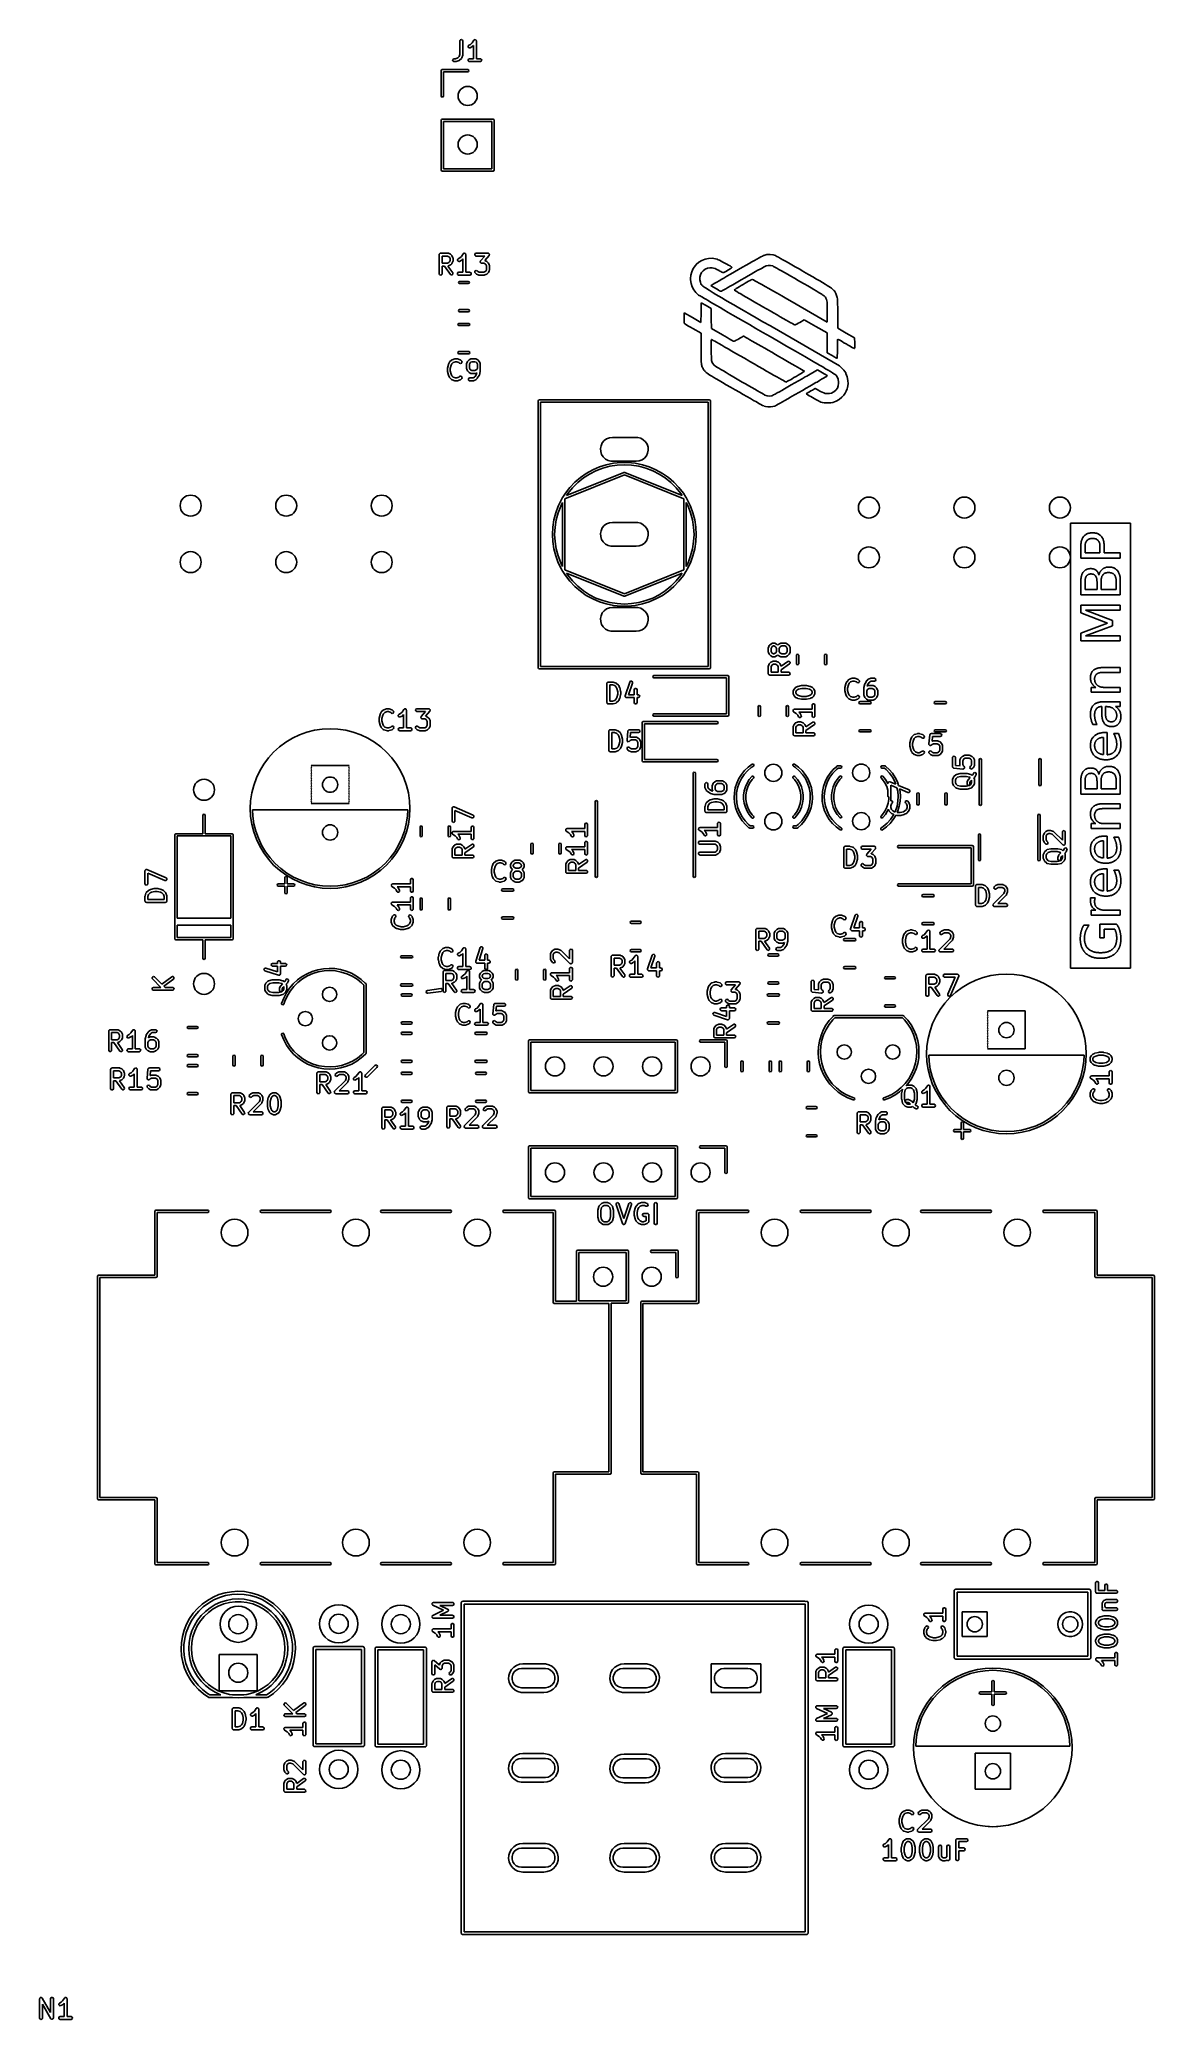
# Model space of a CAD drawing. Extents: x 4.41 to 6.71, y -6.13 to -2.05.
import ezdxf

# ---------------------------------------------------------------- set-up
doc = ezdxf.new("R2010")
doc.units = 0
doc.header["$MEASUREMENT"] = 0
doc.layers.add('BLACK', color=7, linetype='CONTINUOUS')

msp = doc.modelspace()

# ---------------------------------------------------------------- linework, layer by layer
at = {"layer": 'BLACK', "linetype": 'CONTINUOUS'}
for p, q in [((5.27809, -2.08431), (5.27959, -2.0798)), ((5.27959, -2.05216), (5.27977, -2.05115)), ((5.27959, -2.0798), (5.27959, -2.05216)), ((5.27977, -2.05115), (5.28107, -2.0496)), ((5.28107, -2.0496), (5.28306, -2.04925)), ((5.28306, -2.04925), (5.28481, -2.05026)), ((5.28481, -2.05026), (5.2855, -2.05216)), ((5.2855, -2.08028), (5.28535, -2.08115)), ((5.2855, -2.05216), (5.2855, -2.08028)), ((5.29659, -2.06425), (5.29671, -2.06223)), ((5.29779, -2.06587), (5.29659, -2.06425)), ((5.29671, -2.06223), (5.2981, -2.06077)), ((5.29976, -2.06634), (5.29779, -2.06587)), ((5.2981, -2.06077), (5.30142, -2.05911)), ((5.30074, -2.06605), (5.29976, -2.06634)), ((5.30449, -2.06417), (5.30074, -2.06605)), ((5.30142, -2.05911), (5.30462, -2.0559)), ((5.30453, -2.06413), (5.30449, -2.06417)), ((5.30526, -2.06362), (5.30453, -2.06413)), ((5.30462, -2.0559), (5.30821, -2.05052)), ((5.30771, -2.06116), (5.30526, -2.06362)), ((5.30771, -2.08858), (5.30771, -2.06116)), ((5.30821, -2.05052), (5.30892, -2.04978)), ((5.30892, -2.04978), (5.30908, -2.04973)), ((5.30908, -2.04973), (5.30919, -2.0496)), ((5.30919, -2.0496), (5.31003, -2.04945)), ((5.31003, -2.04945), (5.31086, -2.04921)), ((5.31086, -2.04921), (5.31101, -2.04928)), ((5.31101, -2.04928), (5.31118, -2.04925)), ((5.31118, -2.04925), (5.31192, -2.04968)), ((5.31192, -2.04968), (5.31271, -2.05002)), ((5.31271, -2.05002), (5.31278, -2.05018)), ((5.31278, -2.05018), (5.31293, -2.05026)), ((5.31293, -2.05026), (5.31322, -2.05107)), ((5.31322, -2.05107), (5.3136, -2.05183)), ((5.3136, -2.05183), (5.31356, -2.052)), ((5.31356, -2.052), (5.31362, -2.05216)), ((5.31362, -2.05216), (5.31362, -2.08858)), ((5.24094, -2.11299), (5.24164, -2.11132)), ((5.24094, -2.16535), (5.24094, -2.11299)), ((5.24164, -2.11132), (5.24331, -2.11063)), ((5.24331, -2.11063), (5.29567, -2.11063)), ((5.29567, -2.11535), (5.24567, -2.11535)), ((5.24567, -2.11535), (5.24567, -2.16535)), ((5.26464, -2.09102), (5.26565, -2.08927)), ((5.26499, -2.093), (5.26464, -2.09102)), ((5.26654, -2.0943), (5.26499, -2.093)), ((5.26565, -2.08927), (5.26755, -2.08858)), ((5.26755, -2.09448), (5.26654, -2.0943)), ((5.26755, -2.08858), (5.27082, -2.08858)), ((5.2713, -2.09448), (5.26755, -2.09448)), ((5.27082, -2.08858), (5.27533, -2.08707)), ((5.27136, -2.09446), (5.2713, -2.09448)), ((5.27223, -2.09433), (5.27136, -2.09446)), ((5.27786, -2.09245), (5.27223, -2.09433)), ((5.27533, -2.08707), (5.27809, -2.08431)), ((5.27799, -2.09234), (5.27786, -2.09245)), ((5.27817, -2.09233), (5.27799, -2.09234)), ((5.27901, -2.09174), (5.27817, -2.09233)), ((5.28276, -2.08799), (5.27901, -2.09174)), ((5.28283, -2.08783), (5.28276, -2.08799)), ((5.28298, -2.08774), (5.28283, -2.08783)), ((5.28347, -2.08684), (5.28298, -2.08774)), ((5.28535, -2.08121), (5.28347, -2.08684)), ((5.28535, -2.08115), (5.28535, -2.08121)), ((5.29567, -2.11063), (5.29734, -2.11132)), ((5.29734, -2.11466), (5.29567, -2.11535)), ((5.29651, -2.09102), (5.29752, -2.08927)), ((5.29686, -2.093), (5.29651, -2.09102)), ((5.29841, -2.0943), (5.29686, -2.093)), ((5.29734, -2.11132), (5.29803, -2.11299)), ((5.29803, -2.11299), (5.29734, -2.11466)), ((5.29752, -2.08927), (5.29942, -2.08858)), ((5.29942, -2.09448), (5.29841, -2.0943)), ((5.29942, -2.08858), (5.30771, -2.08858)), ((5.32192, -2.09448), (5.29942, -2.09448)), ((5.31362, -2.08858), (5.32192, -2.08858)), ((5.32192, -2.08858), (5.32293, -2.08875)), ((5.32381, -2.09379), (5.32192, -2.09448)), ((5.32293, -2.08875), (5.32447, -2.09005)), ((5.32482, -2.09204), (5.32381, -2.09379)), ((5.32447, -2.09005), (5.32482, -2.09204)), ((5.24164, -2.16702), (5.24094, -2.16535)), ((5.24331, -2.16772), (5.24164, -2.16702)), ((5.24498, -2.16702), (5.24331, -2.16772)), ((5.24567, -2.16535), (5.24498, -2.16702)), ((5.24094, -2.21535), (5.24164, -2.21368)), ((5.24094, -2.31772), (5.24094, -2.21535)), ((5.24164, -2.21368), (5.24331, -2.21299)), ((5.24331, -2.21299), (5.34803, -2.21299)), ((5.24567, -2.21772), (5.24567, -2.31535)), ((5.34567, -2.21772), (5.24567, -2.21772)), ((5.34567, -2.31535), (5.34567, -2.21772)), ((5.34803, -2.21299), (5.3497, -2.21368)), ((5.3497, -2.21368), (5.35039, -2.21535)), ((5.35039, -2.21535), (5.35039, -2.31772)), ((5.24164, -2.31939), (5.24094, -2.31772)), ((5.24331, -2.32008), (5.24164, -2.31939)), ((5.34803, -2.32008), (5.24331, -2.32008)), ((5.24567, -2.31535), (5.34567, -2.31535)), ((5.3497, -2.31939), (5.34803, -2.32008)), ((5.35039, -2.31772), (5.3497, -2.31939)), ((5.23704, -2.49232), (5.2371, -2.49193)), ((5.23704, -2.53169), (5.23704, -2.49232)), ((5.23708, -2.4918), (5.23715, -2.49169)), ((5.2371, -2.49193), (5.23708, -2.4918)), ((5.23715, -2.49169), (5.23721, -2.49131)), ((5.23721, -2.49131), (5.23771, -2.49072)), ((5.23771, -2.49072), (5.23809, -2.49005)), ((5.23809, -2.49005), (5.23834, -2.48996)), ((5.23834, -2.48996), (5.23851, -2.48976)), ((5.23851, -2.48976), (5.23927, -2.48963)), ((5.23927, -2.48963), (5.23999, -2.48936)), ((5.23999, -2.48936), (5.25499, -2.48936)), ((5.25429, -2.49527), (5.24294, -2.49527)), ((5.24294, -2.49527), (5.24294, -2.50999)), ((5.24294, -2.50999), (5.25429, -2.50999)), ((5.24783, -2.51589), (5.24294, -2.51589)), ((5.24294, -2.51589), (5.24294, -2.53169)), ((5.26007, -2.53338), (5.24783, -2.51589)), ((5.25699, -2.49662), (5.25429, -2.49527)), ((5.25429, -2.50999), (5.25699, -2.50864)), ((5.25499, -2.48936), (5.256, -2.48954)), ((5.25515, -2.51583), (5.25502, -2.51588)), ((5.25502, -2.51588), (5.2649, -2.52999)), ((5.25532, -2.51587), (5.25515, -2.51583)), ((5.25631, -2.51558), (5.25532, -2.51587)), ((5.256, -2.48954), (5.25613, -2.48965)), ((5.25613, -2.48965), (5.25631, -2.48967)), ((5.25631, -2.48967), (5.26006, -2.49155)), ((5.26006, -2.5137), (5.25631, -2.51558)), ((5.25818, -2.49781), (5.25699, -2.49662)), ((5.25699, -2.50864), (5.25818, -2.50744)), ((5.25953, -2.50051), (5.25818, -2.49781)), ((5.25818, -2.50744), (5.25953, -2.50474)), ((5.25953, -2.50474), (5.25953, -2.50051)), ((5.26006, -2.49155), (5.26077, -2.49208)), ((5.2601, -2.51366), (5.26006, -2.5137)), ((5.26082, -2.51315), (5.2601, -2.51366)), ((5.26077, -2.49208), (5.26082, -2.4921)), ((5.26082, -2.4921), (5.2627, -2.49398)), ((5.2627, -2.51128), (5.26082, -2.51315)), ((5.2627, -2.49398), (5.26321, -2.4947)), ((5.26273, -2.51122), (5.2627, -2.51128)), ((5.26325, -2.51051), (5.26273, -2.51122)), ((5.26321, -2.4947), (5.26325, -2.49474)), ((5.26325, -2.49474), (5.26513, -2.49849)), ((5.26513, -2.50676), (5.26325, -2.51051)), ((5.26513, -2.49849), (5.26542, -2.49948)), ((5.26515, -2.50658), (5.26513, -2.50676)), ((5.26526, -2.50645), (5.26515, -2.50658)), ((5.26544, -2.50544), (5.26526, -2.50645)), ((5.26542, -2.49948), (5.26538, -2.49965)), ((5.26538, -2.49965), (5.26544, -2.49981)), ((5.26544, -2.49981), (5.26544, -2.50544)), ((5.27458, -2.53117), (5.27559, -2.52942)), ((5.27465, -2.50441), (5.27477, -2.50239)), ((5.27586, -2.50603), (5.27465, -2.50441)), ((5.27477, -2.50239), (5.27616, -2.50092)), ((5.27559, -2.52942), (5.27748, -2.52873)), ((5.27782, -2.5065), (5.27586, -2.50603)), ((5.27616, -2.50092), (5.27948, -2.49926)), ((5.27748, -2.52873), (5.28578, -2.52873)), ((5.2788, -2.50621), (5.27782, -2.5065)), ((5.28255, -2.50433), (5.2788, -2.50621)), ((5.27948, -2.49926), (5.28269, -2.49606)), ((5.2826, -2.50428), (5.28255, -2.50433)), ((5.28332, -2.50378), (5.2826, -2.50428)), ((5.28269, -2.49606), (5.28628, -2.49068)), ((5.28578, -2.50132), (5.28332, -2.50378)), ((5.28578, -2.52873), (5.28578, -2.50132)), ((5.28628, -2.49068), (5.28698, -2.48994)), ((5.28698, -2.48994), (5.28715, -2.48989)), ((5.28715, -2.48989), (5.28726, -2.48976)), ((5.28726, -2.48976), (5.2881, -2.48961)), ((5.2881, -2.48961), (5.28892, -2.48937)), ((5.28892, -2.48937), (5.28908, -2.48944)), ((5.28908, -2.48944), (5.28925, -2.48941)), ((5.28925, -2.48941), (5.28999, -2.48984)), ((5.28999, -2.48984), (5.29077, -2.49018)), ((5.29077, -2.49018), (5.29085, -2.49033)), ((5.29085, -2.49033), (5.29099, -2.49042)), ((5.29099, -2.49042), (5.29129, -2.49122)), ((5.29129, -2.49122), (5.29167, -2.49199)), ((5.29167, -2.49199), (5.29163, -2.49216)), ((5.29163, -2.49216), (5.29169, -2.49232)), ((5.29169, -2.49232), (5.29169, -2.52873)), ((5.29169, -2.52873), (5.29998, -2.52873)), ((5.29998, -2.52873), (5.30099, -2.52891)), ((5.30099, -2.52891), (5.30254, -2.53021)), ((5.3102, -2.4918), (5.31121, -2.49005)), ((5.31055, -2.49379), (5.3102, -2.4918)), ((5.31025, -2.52717), (5.31141, -2.52552)), ((5.31043, -2.52918), (5.31025, -2.52717)), ((5.31102, -2.53002), (5.31043, -2.52918)), ((5.31209, -2.49509), (5.31055, -2.49379)), ((5.31121, -2.49005), (5.3131, -2.48936)), ((5.31141, -2.52552), (5.31336, -2.52499)), ((5.3131, -2.49527), (5.31209, -2.49509)), ((5.3131, -2.48936), (5.33748, -2.48936)), ((5.33097, -2.49527), (5.3131, -2.49527)), ((5.31336, -2.52499), (5.31519, -2.52585)), ((5.31519, -2.52585), (5.31673, -2.52738)), ((5.31673, -2.52738), (5.31943, -2.52873)), ((5.31943, -2.52873), (5.32928, -2.52873)), ((5.3214, -2.50725), (5.32149, -2.50703)), ((5.32166, -2.50801), (5.3214, -2.50725)), ((5.32145, -2.5068), (5.32184, -2.50611)), ((5.32149, -2.50703), (5.32145, -2.5068)), ((5.3218, -2.50879), (5.32166, -2.50801)), ((5.32198, -2.50894), (5.3218, -2.50879)), ((5.32184, -2.50611), (5.32213, -2.50537)), ((5.32205, -2.50916), (5.32198, -2.50894)), ((5.32273, -2.50958), (5.32205, -2.50916)), ((5.32213, -2.50537), (5.33097, -2.49527)), ((5.32334, -2.51009), (5.32273, -2.50958)), ((5.32368, -2.51015), (5.32334, -2.51009)), ((5.32378, -2.51021), (5.32368, -2.51015)), ((5.32392, -2.51019), (5.32378, -2.51021)), ((5.32435, -2.51027), (5.32392, -2.51019)), ((5.32928, -2.51027), (5.32435, -2.51027)), ((5.33198, -2.51162), (5.32928, -2.51027)), ((5.32928, -2.52873), (5.33198, -2.52738)), ((5.3397, -2.49426), (5.33074, -2.5045)), ((5.33074, -2.5045), (5.33099, -2.50454)), ((5.33099, -2.50454), (5.33112, -2.50465)), ((5.33112, -2.50465), (5.3313, -2.50467)), ((5.3313, -2.50467), (5.33505, -2.50655)), ((5.33317, -2.51281), (5.33198, -2.51162)), ((5.33198, -2.52738), (5.33317, -2.52619)), ((5.33452, -2.51551), (5.33317, -2.51281)), ((5.33317, -2.52619), (5.33452, -2.52349)), ((5.33452, -2.52349), (5.33452, -2.51551)), ((5.33505, -2.50655), (5.33576, -2.50707)), ((5.33576, -2.50707), (5.33581, -2.5071)), ((5.33581, -2.5071), (5.33769, -2.50898)), ((5.33748, -2.48936), (5.33791, -2.48944)), ((5.33769, -2.50898), (5.3382, -2.5097)), ((5.33824, -2.52926), (5.33772, -2.52997)), ((5.33791, -2.48944), (5.33805, -2.48942)), ((5.33805, -2.48942), (5.33815, -2.48948)), ((5.33815, -2.48948), (5.33849, -2.48954)), ((5.3382, -2.5097), (5.33824, -2.50974)), ((5.33824, -2.50974), (5.34012, -2.51349)), ((5.34012, -2.52551), (5.33824, -2.52926)), ((5.33849, -2.48954), (5.3391, -2.49005)), ((5.3391, -2.49005), (5.33978, -2.49046)), ((5.33999, -2.49352), (5.3397, -2.49426)), ((5.33978, -2.49046), (5.33985, -2.49069)), ((5.33985, -2.49069), (5.34003, -2.49084)), ((5.34038, -2.49283), (5.33999, -2.49352)), ((5.34003, -2.49084), (5.34017, -2.49162)), ((5.34012, -2.51349), (5.34041, -2.51448)), ((5.34014, -2.52533), (5.34012, -2.52551)), ((5.34025, -2.5252), (5.34014, -2.52533)), ((5.34017, -2.49162), (5.34043, -2.49238)), ((5.34043, -2.52419), (5.34025, -2.5252)), ((5.34043, -2.49238), (5.34034, -2.4926)), ((5.34034, -2.4926), (5.34038, -2.49283)), ((5.34041, -2.51448), (5.34037, -2.51465)), ((5.34037, -2.51465), (5.34043, -2.51481)), ((5.34043, -2.51481), (5.34043, -2.52419)), ((5.75544, -2.53447), (5.75731, -2.52751)), ((5.75731, -2.52751), (5.76043, -2.521)), ((5.76043, -2.521), (5.76484, -2.51486)), ((5.76484, -2.51486), (5.7668, -2.51268)), ((5.7668, -2.51268), (5.77222, -2.50792)), ((5.77222, -2.50792), (5.77835, -2.50422)), ((5.77786, -2.52941), (5.77561, -2.53386)), ((5.78102, -2.52558), (5.77786, -2.52941)), ((5.77835, -2.50422), (5.785, -2.50164)), ((5.785, -2.52254), (5.78102, -2.52558)), ((5.785, -2.50164), (5.792, -2.50021)), ((5.78968, -2.52044), (5.785, -2.52254)), ((5.79496, -2.51944), (5.78968, -2.52044)), ((5.792, -2.50021), (5.79916, -2.49998)), ((5.7965, -2.51936), (5.79496, -2.51944)), ((5.79961, -2.51945), (5.7965, -2.51936)), ((5.79916, -2.49998), (5.80632, -2.50099)), ((5.80258, -2.51998), (5.79961, -2.51945)), ((5.80572, -2.52106), (5.80258, -2.51998)), ((5.80932, -2.52276), (5.80572, -2.52106)), ((5.80632, -2.50099), (5.81009, -2.50206)), ((5.8137, -2.52519), (5.80932, -2.52276)), ((5.81009, -2.50206), (5.81194, -2.50281)), ((5.81194, -2.50281), (5.81466, -2.50409)), ((5.81423, -2.5255), (5.8137, -2.52519)), ((5.8171, -2.52712), (5.81423, -2.5255)), ((5.81466, -2.50409), (5.81801, -2.50577)), ((5.81954, -2.52843), (5.8171, -2.52712)), ((5.81801, -2.50577), (5.82176, -2.50772)), ((5.8213, -2.52931), (5.81954, -2.52843)), ((5.82214, -2.52962), (5.8213, -2.52931)), ((5.82176, -2.50772), (5.82569, -2.50982)), ((5.82245, -2.52952), (5.82214, -2.52962)), ((5.82379, -2.52887), (5.82245, -2.52952)), ((5.82597, -2.52771), (5.82379, -2.52887)), ((5.82569, -2.50982), (5.82957, -2.51195)), ((5.82874, -2.52617), (5.82597, -2.52771)), ((5.8319, -2.52435), (5.82874, -2.52617)), ((5.82957, -2.51195), (5.83317, -2.51399)), ((5.8331, -2.52364), (5.8319, -2.52435)), ((5.83626, -2.52175), (5.8331, -2.52364)), ((5.83317, -2.51399), (5.83625, -2.5158)), ((5.83625, -2.5158), (5.8386, -2.51726)), ((5.83839, -2.52036), (5.83626, -2.52175)), ((5.83758, -2.53258), (5.84567, -2.52791)), ((5.83964, -2.51939), (5.83839, -2.52036)), ((5.8386, -2.51726), (5.83997, -2.51825)), ((5.84014, -2.51873), (5.83964, -2.51939)), ((5.83997, -2.51825), (5.84, -2.51828)), ((5.84, -2.51828), (5.84014, -2.51873)), ((5.84567, -2.52791), (5.85391, -2.52315)), ((5.85391, -2.52315), (5.86198, -2.51848)), ((5.86198, -2.51848), (5.86954, -2.51411)), ((5.86954, -2.51411), (5.87557, -2.51062)), ((5.87557, -2.51062), (5.88117, -2.5074)), ((5.88566, -2.5294), (5.8801, -2.5326)), ((5.88117, -2.5074), (5.88655, -2.50435)), ((5.88914, -2.5274), (5.88566, -2.5294)), ((5.88655, -2.50435), (5.89157, -2.50153)), ((5.89391, -2.52468), (5.88914, -2.5274)), ((5.89157, -2.50153), (5.89608, -2.49904)), ((5.89834, -2.52217), (5.89391, -2.52468)), ((5.89608, -2.49904), (5.89995, -2.49694)), ((5.90225, -2.51998), (5.89834, -2.52217)), ((5.89995, -2.49694), (5.90303, -2.49532)), ((5.90549, -2.51818), (5.90225, -2.51998)), ((5.90303, -2.49532), (5.90518, -2.49425)), ((5.90518, -2.49425), (5.90604, -2.49388)), ((5.90789, -2.51688), (5.90549, -2.51818)), ((5.90604, -2.49388), (5.9123, -2.49226)), ((5.90929, -2.51617), (5.90789, -2.51688)), ((5.91096, -2.51552), (5.90929, -2.51617)), ((5.91518, -2.51467), (5.91096, -2.51552)), ((5.9123, -2.49226), (5.91868, -2.49187)), ((5.91961, -2.51466), (5.91518, -2.51467)), ((5.91868, -2.49187), (5.92493, -2.49272)), ((5.92366, -2.51551), (5.91961, -2.51466)), ((5.92428, -2.5158), (5.92366, -2.51551)), ((5.92607, -2.51675), (5.92428, -2.5158)), ((5.92493, -2.49272), (5.92993, -2.49439)), ((5.92888, -2.51828), (5.92607, -2.51675)), ((5.93261, -2.52035), (5.92888, -2.51828)), ((5.92993, -2.49439), (5.93094, -2.49491)), ((5.93094, -2.49491), (5.93304, -2.49606)), ((5.93716, -2.52291), (5.93261, -2.52035)), ((5.93304, -2.49606), (5.93614, -2.49779)), ((5.93614, -2.49779), (5.94015, -2.50005)), ((5.94246, -2.5259), (5.93716, -2.52291)), ((5.94015, -2.50005), (5.94498, -2.50278)), ((5.94841, -2.52927), (5.94246, -2.5259)), ((5.94498, -2.50278), (5.95054, -2.50594)), ((5.95492, -2.53298), (5.94841, -2.52927)), ((5.95054, -2.50594), (5.95676, -2.50949)), ((5.95676, -2.50949), (5.96354, -2.51336)), ((5.96354, -2.51336), (5.9708, -2.51752)), ((5.9708, -2.51752), (5.97846, -2.52191)), ((5.97846, -2.52191), (5.98641, -2.52649)), ((5.98641, -2.52649), (5.98833, -2.52759)), ((5.98833, -2.52759), (5.99815, -2.53324)), ((5.23773, -2.53358), (5.23704, -2.53169)), ((5.23948, -2.53459), (5.23773, -2.53358)), ((5.24147, -2.53424), (5.23948, -2.53459)), ((5.24276, -2.5327), (5.24147, -2.53424)), ((5.24294, -2.53169), (5.24276, -2.5327)), ((5.26172, -2.53454), (5.26007, -2.53338)), ((5.26373, -2.53436), (5.26172, -2.53454)), ((5.26516, -2.53293), (5.26373, -2.53436)), ((5.2649, -2.52999), (5.26534, -2.53092)), ((5.26534, -2.53092), (5.26516, -2.53293)), ((5.27493, -2.53316), (5.27458, -2.53117)), ((5.27647, -2.53446), (5.27493, -2.53316)), ((5.27748, -2.53464), (5.27647, -2.53446)), ((5.27649, -2.5498), (5.27719, -2.54813)), ((5.27719, -2.55147), (5.27649, -2.5498)), ((5.27719, -2.54813), (5.27886, -2.54744)), ((5.27886, -2.55217), (5.27719, -2.55147)), ((5.29998, -2.53464), (5.27748, -2.53464)), ((5.27886, -2.54744), (5.29673, -2.54744)), ((5.29673, -2.55217), (5.27886, -2.55217)), ((5.29673, -2.54744), (5.29841, -2.54813)), ((5.29841, -2.55147), (5.29673, -2.55217)), ((5.29841, -2.54813), (5.2991, -2.5498)), ((5.2991, -2.5498), (5.29841, -2.55147)), ((5.30188, -2.53395), (5.29998, -2.53464)), ((5.30289, -2.5322), (5.30188, -2.53395)), ((5.30254, -2.53021), (5.30289, -2.5322)), ((5.31289, -2.5319), (5.31102, -2.53002)), ((5.31295, -2.53193), (5.31289, -2.5319)), ((5.31366, -2.53245), (5.31295, -2.53193)), ((5.31741, -2.53433), (5.31366, -2.53245)), ((5.31758, -2.53435), (5.31741, -2.53433)), ((5.31772, -2.53446), (5.31758, -2.53435)), ((5.31873, -2.53464), (5.31772, -2.53446)), ((5.32998, -2.53464), (5.31873, -2.53464)), ((5.33014, -2.53458), (5.32998, -2.53464)), ((5.33032, -2.53462), (5.33014, -2.53458)), ((5.3313, -2.53433), (5.33032, -2.53462)), ((5.33505, -2.53245), (5.3313, -2.53433)), ((5.33509, -2.53241), (5.33505, -2.53245)), ((5.33581, -2.5319), (5.33509, -2.53241)), ((5.33769, -2.53002), (5.33581, -2.5319)), ((5.33772, -2.52997), (5.33769, -2.53002)), ((5.75482, -2.54191), (5.75544, -2.53447)), ((5.7549, -2.54462), (5.75482, -2.54191)), ((5.75595, -2.55181), (5.7549, -2.54462)), ((5.75815, -2.55863), (5.75595, -2.55181)), ((5.76142, -2.56489), (5.75815, -2.55863)), ((5.76566, -2.57042), (5.76142, -2.56489)), ((5.7708, -2.57504), (5.76566, -2.57042)), ((5.77438, -2.53879), (5.77427, -2.54403)), ((5.77427, -2.54403), (5.77523, -2.54891)), ((5.77561, -2.53386), (5.77438, -2.53879)), ((5.77523, -2.54891), (5.77548, -2.54983)), ((5.77548, -2.54983), (5.77568, -2.55066)), ((5.77568, -2.55066), (5.77588, -2.55143)), ((5.77588, -2.55143), (5.7761, -2.55217)), ((5.7761, -2.55217), (5.77641, -2.5529)), ((5.77641, -2.5529), (5.77683, -2.55366)), ((5.77683, -2.55366), (5.77742, -2.55446)), ((5.77742, -2.55446), (5.77822, -2.55534)), ((5.77822, -2.55534), (5.77926, -2.55632)), ((5.77926, -2.55632), (5.7806, -2.55743)), ((5.7806, -2.55743), (5.78228, -2.5587)), ((5.78228, -2.5587), (5.78433, -2.56016)), ((5.78433, -2.56016), (5.78681, -2.56182)), ((5.78681, -2.56182), (5.78976, -2.56373)), ((5.78976, -2.56373), (5.79322, -2.5659)), ((5.79322, -2.5659), (5.79723, -2.56836)), ((5.79705, -2.55608), (5.79765, -2.55571)), ((5.79757, -2.55647), (5.79705, -2.55608)), ((5.79705, -2.55608), (5.79705, -2.55608)), ((5.79723, -2.56836), (5.80183, -2.57114)), ((5.79903, -2.55739), (5.79757, -2.55647)), ((5.79765, -2.55571), (5.79931, -2.55474)), ((5.80121, -2.55871), (5.79903, -2.55739)), ((5.79931, -2.55474), (5.8019, -2.55323)), ((5.80388, -2.5603), (5.80121, -2.55871)), ((5.8019, -2.55323), (5.80531, -2.55125)), ((5.80682, -2.56202), (5.80388, -2.5603)), ((5.80531, -2.55125), (5.80941, -2.54887)), ((5.80979, -2.56374), (5.80682, -2.56202)), ((5.80941, -2.54887), (5.81409, -2.54616)), ((5.81257, -2.56534), (5.80979, -2.56374)), ((5.81493, -2.56667), (5.81257, -2.56534)), ((5.81409, -2.54616), (5.81922, -2.54319)), ((5.81666, -2.56761), (5.81493, -2.56667)), ((5.81752, -2.56803), (5.81666, -2.56761)), ((5.81766, -2.568), (5.81752, -2.56803)), ((5.81877, -2.56749), (5.81766, -2.568)), ((5.82088, -2.5664), (5.81877, -2.56749)), ((5.81922, -2.54319), (5.82324, -2.54087)), ((5.82385, -2.56479), (5.82088, -2.5664)), ((5.82324, -2.54087), (5.83, -2.53697)), ((5.82756, -2.56274), (5.82385, -2.56479)), ((5.83188, -2.56032), (5.82756, -2.56274)), ((5.83, -2.53697), (5.83758, -2.53258)), ((5.83668, -2.5576), (5.83188, -2.56032)), ((5.84183, -2.55464), (5.83668, -2.5576)), ((5.84577, -2.55237), (5.84183, -2.55464)), ((5.84476, -2.56538), (5.84522, -2.56496)), ((5.84478, -2.5654), (5.84476, -2.56538)), ((5.84558, -2.56591), (5.84478, -2.5654)), ((5.84522, -2.56496), (5.84668, -2.56397)), ((5.84745, -2.56703), (5.84558, -2.56591)), ((5.85247, -2.54852), (5.84577, -2.55237)), ((5.84668, -2.56397), (5.84899, -2.56251)), ((5.85028, -2.5687), (5.84745, -2.56703)), ((5.84899, -2.56251), (5.85196, -2.56066)), ((5.854, -2.57088), (5.85028, -2.5687)), ((5.85196, -2.56066), (5.85545, -2.55854)), ((5.85956, -2.54443), (5.85247, -2.54852)), ((5.85545, -2.55854), (5.85927, -2.55625)), ((5.85927, -2.55625), (5.86327, -2.55387)), ((5.86674, -2.5403), (5.85956, -2.54443)), ((5.86327, -2.55387), (5.86728, -2.55151)), ((5.87369, -2.53629), (5.86674, -2.5403)), ((5.86728, -2.55151), (5.87114, -2.54926)), ((5.87114, -2.54926), (5.87467, -2.54724)), ((5.8801, -2.5326), (5.87369, -2.53629)), ((5.87467, -2.54724), (5.87771, -2.54552)), ((5.87771, -2.54552), (5.88009, -2.54422)), ((5.88009, -2.54422), (5.88165, -2.54343)), ((5.88165, -2.54343), (5.88199, -2.54329)), ((5.88199, -2.54329), (5.88271, -2.54357)), ((5.88271, -2.54357), (5.88454, -2.5445)), ((5.88454, -2.5445), (5.88744, -2.54606)), ((5.88744, -2.54606), (5.89136, -2.54821)), ((5.89136, -2.54821), (5.89624, -2.55093)), ((5.89624, -2.55093), (5.90204, -2.55419)), ((5.90204, -2.55419), (5.9087, -2.55795)), ((5.9087, -2.55795), (5.91618, -2.5622)), ((5.91618, -2.5622), (5.92442, -2.5669)), ((5.92442, -2.5669), (5.93338, -2.57203)), ((5.9619, -2.53697), (5.95492, -2.53298)), ((5.96926, -2.54119), (5.9619, -2.53697)), ((5.97691, -2.5456), (5.96926, -2.54119)), ((5.98039, -2.5476), (5.97691, -2.5456)), ((5.98906, -2.5526), (5.98039, -2.5476)), ((5.99665, -2.557), (5.98906, -2.5526)), ((6.00325, -2.56083), (5.99665, -2.557)), ((5.99815, -2.53324), (6.00687, -2.53827)), ((6.00893, -2.56415), (6.00325, -2.56083)), ((6.00687, -2.53827), (6.01456, -2.54272)), ((6.01376, -2.567), (6.00893, -2.56415)), ((6.01782, -2.56943), (6.01376, -2.567)), ((6.01456, -2.54272), (6.02129, -2.54664)), ((6.02119, -2.57147), (6.01782, -2.56943)), ((6.02129, -2.54664), (6.02714, -2.55007)), ((6.02714, -2.55007), (6.03217, -2.55308)), ((6.03217, -2.55308), (6.03645, -2.5557)), ((6.03645, -2.5557), (6.04006, -2.55798)), ((6.04006, -2.55798), (6.04306, -2.55997)), ((6.04306, -2.55997), (6.04553, -2.56173)), ((6.04553, -2.56173), (6.04754, -2.56329)), ((6.04754, -2.56329), (6.04916, -2.56471)), ((6.04916, -2.56471), (6.05046, -2.56604)), ((6.05046, -2.56604), (6.0515, -2.56731)), ((6.0515, -2.56731), (6.05237, -2.56859)), ((6.05237, -2.56859), (6.05312, -2.56992)), ((6.05312, -2.56992), (6.05384, -2.57135)), ((5.27649, -2.60768), (5.27719, -2.60601)), ((5.27719, -2.60935), (5.27649, -2.60768)), ((5.27719, -2.60601), (5.27886, -2.60531)), ((5.27886, -2.61004), (5.27719, -2.60935)), ((5.27886, -2.60531), (5.29673, -2.60531)), ((5.29673, -2.61004), (5.27886, -2.61004)), ((5.29673, -2.60531), (5.29841, -2.60601)), ((5.29841, -2.60935), (5.29673, -2.61004)), ((5.29841, -2.60601), (5.2991, -2.60768)), ((5.2991, -2.60768), (5.29841, -2.60935)), ((5.77091, -2.57512), (5.7708, -2.57504)), ((5.77163, -2.5756), (5.77091, -2.57512)), ((5.77281, -2.57634), (5.77163, -2.5756)), ((5.77446, -2.57735), (5.77281, -2.57634)), ((5.77663, -2.57865), (5.77446, -2.57735)), ((5.77933, -2.58026), (5.77663, -2.57865)), ((5.77665, -2.61178), (5.77699, -2.59157)), ((5.77699, -2.59157), (5.78727, -2.59746)), ((5.7826, -2.5822), (5.77933, -2.58026)), ((5.78647, -2.58447), (5.7826, -2.5822)), ((5.79096, -2.5871), (5.78647, -2.58447)), ((5.78727, -2.59746), (5.79755, -2.60335)), ((5.7961, -2.59011), (5.79096, -2.5871)), ((5.80193, -2.5935), (5.7961, -2.59011)), ((5.79755, -2.60335), (5.79774, -2.62388)), ((5.80183, -2.57114), (5.80708, -2.57427)), ((5.80846, -2.59731), (5.80193, -2.5935)), ((5.80708, -2.57427), (5.81301, -2.57777)), ((5.81574, -2.60153), (5.80846, -2.59731)), ((5.81301, -2.57777), (5.81967, -2.58167)), ((5.82378, -2.6062), (5.81574, -2.60153)), ((5.81967, -2.58167), (5.82709, -2.586)), ((5.83262, -2.61132), (5.82378, -2.6062)), ((5.82709, -2.586), (5.83533, -2.59078)), ((5.84228, -2.61692), (5.83262, -2.61132)), ((5.83533, -2.59078), (5.84442, -2.59605)), ((5.84442, -2.59605), (5.85442, -2.60182)), ((5.8585, -2.5735), (5.854, -2.57088)), ((5.85442, -2.60182), (5.86535, -2.60813)), ((5.86369, -2.57651), (5.8585, -2.5735)), ((5.86948, -2.57987), (5.86369, -2.57651)), ((5.86535, -2.60813), (5.87728, -2.61501)), ((5.87578, -2.58351), (5.86948, -2.57987)), ((5.88248, -2.58739), (5.87578, -2.58351)), ((5.88951, -2.59144), (5.88248, -2.58739)), ((5.89676, -2.59563), (5.88951, -2.59144)), ((5.90415, -2.59988), (5.89676, -2.59563)), ((5.91158, -2.60415), (5.90415, -2.59988)), ((5.91896, -2.60839), (5.91158, -2.60415)), ((5.92619, -2.61254), (5.91896, -2.60839)), ((5.93338, -2.57203), (5.943, -2.57755)), ((5.943, -2.57755), (5.95323, -2.58344)), ((5.95323, -2.58344), (5.95964, -2.58714)), ((5.95964, -2.58714), (6.03627, -2.63137)), ((6.02393, -2.57318), (6.02119, -2.57147)), ((6.02612, -2.5746), (6.02393, -2.57318)), ((6.02784, -2.57578), (6.02612, -2.5746)), ((6.02917, -2.57676), (6.02784, -2.57578)), ((6.03017, -2.57759), (6.02917, -2.57676)), ((6.03092, -2.57831), (6.03017, -2.57759)), ((6.03134, -2.57876), (6.03092, -2.57831)), ((6.03274, -2.5803), (6.03134, -2.57876)), ((6.03386, -2.58178), (6.03274, -2.5803)), ((6.03474, -2.58336), (6.03386, -2.58178)), ((6.03541, -2.58519), (6.03474, -2.58336)), ((6.0359, -2.58743), (6.03541, -2.58519)), ((6.03622, -2.59024), (6.0359, -2.58743)), ((6.03641, -2.59377), (6.03622, -2.59024)), ((6.03627, -2.63137), (6.03645, -2.61027)), ((6.03649, -2.59818), (6.03641, -2.59377)), ((6.03645, -2.61027), (6.0365, -2.60363)), ((6.0365, -2.60363), (6.03649, -2.59818)), ((6.05384, -2.57135), (6.05453, -2.57279)), ((6.05453, -2.57279), (6.05535, -2.57463)), ((6.05535, -2.57463), (6.05604, -2.57648)), ((6.05604, -2.57648), (6.05661, -2.57848)), ((6.05661, -2.57848), (6.05707, -2.58076)), ((6.05707, -2.58076), (6.05744, -2.58344)), ((6.05744, -2.58344), (6.05772, -2.58668)), ((6.05772, -2.58668), (6.05792, -2.59058)), ((6.05792, -2.59058), (6.05806, -2.59529)), ((6.05806, -2.59529), (6.05815, -2.60094)), ((6.05815, -2.60094), (6.0582, -2.60767)), ((6.0582, -2.60767), (6.05821, -2.61559)), ((5.27515, -2.63642), (5.27584, -2.63475)), ((5.27584, -2.63809), (5.27515, -2.63642)), ((5.27584, -2.63475), (5.27751, -2.63406)), ((5.27751, -2.63878), (5.27584, -2.63809)), ((5.27751, -2.63406), (5.29808, -2.63406)), ((5.29808, -2.63878), (5.27751, -2.63878)), ((5.29808, -2.63406), (5.29975, -2.63475)), ((5.29975, -2.63809), (5.29808, -2.63878)), ((5.29975, -2.63475), (5.30044, -2.63642)), ((5.30044, -2.63642), (5.29975, -2.63809)), ((5.74164, -2.628), (5.74166, -2.62455)), ((5.74165, -2.63085), (5.74164, -2.628)), ((5.7417, -2.63285), (5.74165, -2.63085)), ((5.74166, -2.62455), (5.74169, -2.62253)), ((5.74169, -2.62253), (5.74188, -2.61204)), ((5.74179, -2.63375), (5.7417, -2.63285)), ((5.74186, -2.63384), (5.74179, -2.63375)), ((5.74282, -2.63453), (5.74186, -2.63384)), ((5.74188, -2.61204), (5.7591, -2.62201)), ((5.74476, -2.63578), (5.74282, -2.63453)), ((5.74753, -2.63749), (5.74476, -2.63578)), ((5.75098, -2.63956), (5.74753, -2.63749)), ((5.75498, -2.64192), (5.75098, -2.63956)), ((5.75936, -2.64447), (5.75498, -2.64192)), ((5.7591, -2.62201), (5.77632, -2.63199)), ((5.77665, -2.65444), (5.75936, -2.64447)), ((5.77632, -2.63199), (5.77665, -2.61178)), ((5.79774, -2.62388), (5.79792, -2.64441)), ((5.79792, -2.64441), (5.82054, -2.65752)), ((5.8528, -2.62301), (5.84228, -2.61692)), ((5.8642, -2.6296), (5.8528, -2.62301)), ((5.87652, -2.63672), (5.8642, -2.6296)), ((5.88977, -2.64438), (5.87652, -2.63672)), ((5.87728, -2.61501), (5.89023, -2.62247)), ((5.90399, -2.6526), (5.88977, -2.64438)), ((5.89023, -2.62247), (5.90425, -2.63055)), ((5.90425, -2.63055), (5.91939, -2.63928)), ((5.91939, -2.63928), (5.92284, -2.64127)), ((5.92284, -2.64127), (6.06193, -2.72146)), ((5.93318, -2.61655), (5.92619, -2.61254)), ((5.93984, -2.62037), (5.93318, -2.61655)), ((5.94607, -2.62394), (5.93984, -2.62037)), ((5.95179, -2.6272), (5.94607, -2.62394)), ((5.9569, -2.63011), (5.95179, -2.6272)), ((5.9613, -2.63261), (5.9569, -2.63011)), ((5.96491, -2.63465), (5.9613, -2.63261)), ((5.96763, -2.63617), (5.96491, -2.63465)), ((5.96936, -2.63712), (5.96763, -2.63617)), ((5.97002, -2.63745), (5.96936, -2.63712)), ((5.97039, -2.63733), (5.97002, -2.63745)), ((5.97181, -2.63664), (5.97039, -2.63733)), ((5.97405, -2.63546), (5.97181, -2.63664)), ((5.97689, -2.63389), (5.97405, -2.63546)), ((5.98011, -2.63205), (5.97689, -2.63389)), ((5.98943, -2.62666), (5.98011, -2.63205)), ((6.01302, -2.64026), (5.98943, -2.62666)), ((6.03661, -2.65385), (6.01302, -2.64026)), ((6.05821, -2.61559), (6.05821, -2.61662)), ((6.05821, -2.61662), (6.05822, -2.64406)), ((6.05822, -2.64406), (6.07561, -2.65409)), ((5.27515, -2.69429), (5.27584, -2.69262)), ((5.27584, -2.69262), (5.27751, -2.69193)), ((5.27751, -2.69193), (5.29808, -2.69193)), ((5.29808, -2.69193), (5.29975, -2.69262)), ((5.29975, -2.69262), (5.30044, -2.69429)), ((5.77665, -2.68532), (5.77665, -2.65444)), ((5.77665, -2.68715), (5.77665, -2.68532)), ((5.77666, -2.69454), (5.77665, -2.68715)), ((5.79763, -2.67312), (5.79762, -2.67642)), ((5.79762, -2.67642), (5.79764, -2.68075)), ((5.79768, -2.67071), (5.79763, -2.67312)), ((5.79764, -2.68075), (5.79769, -2.68624)), ((5.79777, -2.66907), (5.79768, -2.67071)), ((5.79769, -2.68624), (5.79771, -2.68885)), ((5.79771, -2.68885), (5.79792, -2.71071)), ((5.79792, -2.66805), (5.79777, -2.66907)), ((5.79812, -2.66754), (5.79792, -2.66805)), ((5.79839, -2.66738), (5.79812, -2.66754)), ((5.79872, -2.66745), (5.79839, -2.66738)), ((5.79877, -2.66747), (5.79872, -2.66745)), ((5.79969, -2.66797), (5.79877, -2.66747)), ((5.80169, -2.6691), (5.79969, -2.66797)), ((5.80472, -2.67082), (5.80169, -2.6691)), ((5.80868, -2.67308), (5.80472, -2.67082)), ((5.81353, -2.67585), (5.80868, -2.67308)), ((5.81918, -2.67909), (5.81353, -2.67585)), ((5.82556, -2.68276), (5.81918, -2.67909)), ((5.82054, -2.65752), (5.82559, -2.66045)), ((5.83261, -2.68681), (5.82556, -2.68276)), ((5.82559, -2.66045), (5.83029, -2.66316)), ((5.83029, -2.66316), (5.83451, -2.6656)), ((5.84025, -2.6912), (5.83261, -2.68681)), ((5.83451, -2.6656), (5.83811, -2.66767)), ((5.83811, -2.66767), (5.84097, -2.6693)), ((5.84842, -2.6959), (5.84025, -2.6912)), ((5.84097, -2.6693), (5.84295, -2.67042)), ((5.84295, -2.67042), (5.84392, -2.67096)), ((5.84392, -2.67096), (5.84399, -2.67099)), ((5.84399, -2.67099), (5.84482, -2.67079)), ((5.84482, -2.67079), (5.84661, -2.67)), ((5.84661, -2.67), (5.84912, -2.66874)), ((5.84912, -2.66874), (5.85216, -2.66711)), ((5.85216, -2.66711), (5.85435, -2.66588)), ((5.85435, -2.66588), (5.85758, -2.66404)), ((5.85758, -2.66404), (5.86038, -2.66247)), ((5.86038, -2.66247), (5.86255, -2.66127)), ((5.86255, -2.66127), (5.86389, -2.66056)), ((5.86389, -2.66056), (5.86423, -2.66041)), ((5.86423, -2.66041), (5.86485, -2.66074)), ((5.86485, -2.66074), (5.86654, -2.66169)), ((5.86654, -2.66169), (5.86922, -2.66321)), ((5.86922, -2.66321), (5.87279, -2.66525)), ((5.87279, -2.66525), (5.87716, -2.66775)), ((5.87716, -2.66775), (5.88223, -2.67066)), ((5.88223, -2.67066), (5.88792, -2.67392)), ((5.88792, -2.67392), (5.89412, -2.67749)), ((5.89412, -2.67749), (5.90076, -2.68131)), ((5.90076, -2.68131), (5.90773, -2.68532)), ((5.91921, -2.66139), (5.90399, -2.6526)), ((5.90773, -2.68532), (5.91494, -2.68947)), ((5.91494, -2.68947), (5.9223, -2.69371)), ((5.93546, -2.67077), (5.91921, -2.66139)), ((5.95276, -2.68075), (5.93546, -2.67077)), ((5.97115, -2.69137), (5.95276, -2.68075)), ((5.99065, -2.70262), (5.97115, -2.69137)), ((6.03661, -2.67426), (6.03661, -2.65385)), ((6.03661, -2.69468), (6.03661, -2.67426)), ((6.05753, -2.69137), (6.05748, -2.69594)), ((6.05754, -2.68633), (6.05753, -2.69137)), ((6.05755, -2.68018), (6.05754, -2.68586)), ((6.05754, -2.68586), (6.05754, -2.68633)), ((6.05758, -2.6757), (6.05755, -2.68018)), ((6.05763, -2.6723), (6.05758, -2.6757)), ((6.05772, -2.66984), (6.05763, -2.6723)), ((6.05785, -2.66818), (6.05772, -2.66984)), ((6.05802, -2.6672), (6.05785, -2.66818)), ((6.05825, -2.66676), (6.05802, -2.6672)), ((6.05854, -2.66672), (6.05825, -2.66676)), ((6.05938, -2.66716), (6.05854, -2.66672)), ((6.05854, -2.66672), (6.05854, -2.66672)), ((6.06123, -2.66818), (6.05938, -2.66716)), ((6.06392, -2.66969), (6.06123, -2.66818)), ((6.06729, -2.67161), (6.06392, -2.66969)), ((6.07117, -2.67383), (6.06729, -2.67161)), ((6.0754, -2.67626), (6.07117, -2.67383)), ((6.07545, -2.67629), (6.0754, -2.67626)), ((6.07969, -2.67873), (6.07545, -2.67629)), ((6.07561, -2.65409), (6.09299, -2.66412)), ((6.08357, -2.68095), (6.07969, -2.67873)), ((6.08694, -2.68286), (6.08357, -2.68095)), ((6.08963, -2.68437), (6.08694, -2.68286)), ((6.09148, -2.68539), (6.08963, -2.68437)), ((6.09232, -2.68582), (6.09148, -2.68539)), ((6.09238, -2.68585), (6.09232, -2.68582)), ((6.09275, -2.68581), (6.09238, -2.68585)), ((6.09301, -2.68531), (6.09275, -2.68581)), ((6.09299, -2.66412), (6.09318, -2.67517)), ((6.09316, -2.68418), (6.09301, -2.68531)), ((6.09324, -2.68223), (6.09316, -2.68418)), ((6.09318, -2.67517), (6.09324, -2.67929)), ((6.09324, -2.67929), (6.09324, -2.68223)), ((5.25391, -2.72691), (5.25401, -2.72632)), ((5.25391, -2.73253), (5.25391, -2.72691)), ((5.25396, -2.73266), (5.25391, -2.73253)), ((5.254, -2.73325), (5.25396, -2.73266)), ((5.254, -2.72619), (5.25587, -2.71869)), ((5.25401, -2.72632), (5.254, -2.72619)), ((5.25587, -2.74074), (5.254, -2.73325)), ((5.25587, -2.71869), (5.25608, -2.71822)), ((5.25608, -2.71822), (5.2561, -2.71809)), ((5.2561, -2.71809), (5.25797, -2.71434)), ((5.25797, -2.71434), (5.2585, -2.71363)), ((5.2585, -2.71363), (5.25852, -2.71357)), ((5.25852, -2.71357), (5.26227, -2.70982)), ((5.26152, -2.72044), (5.25981, -2.72727)), ((5.25981, -2.72727), (5.25981, -2.73217)), ((5.25981, -2.73217), (5.26152, -2.739)), ((5.26304, -2.71741), (5.26152, -2.72044)), ((5.26227, -2.70982), (5.26311, -2.70923)), ((5.26596, -2.71449), (5.26304, -2.71741)), ((5.26311, -2.70923), (5.26329, -2.70922)), ((5.26329, -2.70922), (5.26343, -2.70911)), ((5.26343, -2.70911), (5.26905, -2.70723)), ((5.27046, -2.71298), (5.26596, -2.71449)), ((5.26905, -2.70723), (5.26992, -2.7071)), ((5.26992, -2.7071), (5.26999, -2.70708)), ((5.26999, -2.70708), (5.27373, -2.70708)), ((5.27326, -2.71298), (5.27046, -2.71298)), ((5.27776, -2.71449), (5.27326, -2.71298)), ((5.27373, -2.70708), (5.2746, -2.70723)), ((5.2746, -2.70723), (5.27467, -2.70723)), ((5.27467, -2.70723), (5.28029, -2.70911)), ((5.27584, -2.69596), (5.27515, -2.69429)), ((5.27751, -2.69665), (5.27584, -2.69596)), ((5.29808, -2.69665), (5.27751, -2.69665)), ((5.27915, -2.71587), (5.27776, -2.71449)), ((5.28098, -2.71672), (5.27915, -2.71587)), ((5.28029, -2.70911), (5.28119, -2.70959)), ((5.28293, -2.7162), (5.28098, -2.71672)), ((5.28119, -2.70959), (5.28129, -2.70974)), ((5.28129, -2.70974), (5.28145, -2.70982)), ((5.28145, -2.70982), (5.28332, -2.71169)), ((5.28409, -2.71455), (5.28293, -2.7162)), ((5.28332, -2.71169), (5.28391, -2.71253)), ((5.28391, -2.71253), (5.28409, -2.71455)), ((5.29328, -2.71753), (5.29346, -2.71652)), ((5.29328, -2.72691), (5.29328, -2.71753)), ((5.29334, -2.72707), (5.29328, -2.72691)), ((5.2933, -2.72724), (5.29334, -2.72707)), ((5.29359, -2.72823), (5.2933, -2.72724)), ((5.29346, -2.71652), (5.29357, -2.71639)), ((5.29357, -2.71639), (5.29359, -2.71621)), ((5.29359, -2.71621), (5.29547, -2.71246)), ((5.29547, -2.73198), (5.29359, -2.72823)), ((5.29547, -2.71246), (5.29599, -2.71175)), ((5.29551, -2.73202), (5.29547, -2.73198)), ((5.29602, -2.73274), (5.29551, -2.73202)), ((5.29599, -2.71175), (5.29602, -2.71169)), ((5.29602, -2.71169), (5.29789, -2.70982)), ((5.29789, -2.73462), (5.29602, -2.73274)), ((5.29789, -2.70982), (5.29862, -2.70931)), ((5.29975, -2.69596), (5.29808, -2.69665)), ((5.29862, -2.70931), (5.29866, -2.70927)), ((5.29866, -2.70927), (5.30241, -2.70739)), ((5.30053, -2.71553), (5.29918, -2.71823)), ((5.29918, -2.71823), (5.29918, -2.72621)), ((5.29918, -2.72621), (5.30053, -2.72891)), ((5.30044, -2.69429), (5.29975, -2.69596)), ((5.30173, -2.71433), (5.30053, -2.71553)), ((5.30053, -2.72891), (5.30173, -2.7301)), ((5.30443, -2.71298), (5.30173, -2.71433)), ((5.30173, -2.7301), (5.30443, -2.73145)), ((5.30241, -2.70739), (5.30339, -2.7071)), ((5.30339, -2.7071), (5.30356, -2.70714)), ((5.30356, -2.70714), (5.30373, -2.70708)), ((5.30373, -2.70708), (5.31123, -2.70708)), ((5.31053, -2.71298), (5.30443, -2.71298)), ((5.30443, -2.73145), (5.31053, -2.73145)), ((5.31323, -2.71433), (5.31053, -2.71298)), ((5.31053, -2.73145), (5.31323, -2.7301)), ((5.31123, -2.70708), (5.31224, -2.70726)), ((5.31224, -2.70726), (5.31238, -2.70737)), ((5.31238, -2.70737), (5.31255, -2.70739)), ((5.31255, -2.70739), (5.3163, -2.70927)), ((5.31443, -2.71553), (5.31323, -2.71433)), ((5.31323, -2.7301), (5.31443, -2.72891)), ((5.31578, -2.71823), (5.31443, -2.71553)), ((5.31443, -2.72891), (5.31578, -2.72621)), ((5.31578, -2.72621), (5.31578, -2.71823)), ((5.3163, -2.70927), (5.31701, -2.70979)), ((5.31701, -2.70979), (5.31707, -2.70982)), ((5.31707, -2.70982), (5.31894, -2.71169)), ((5.31894, -2.71169), (5.31945, -2.71242)), ((5.31945, -2.71242), (5.3195, -2.71246)), ((5.3195, -2.71246), (5.32137, -2.71621)), ((5.32159, -2.73325), (5.31972, -2.74074)), ((5.32137, -2.71621), (5.32166, -2.71719)), ((5.32168, -2.73253), (5.32158, -2.73311)), ((5.32158, -2.73311), (5.32159, -2.73325)), ((5.32166, -2.71719), (5.32162, -2.71737)), ((5.32162, -2.71737), (5.32168, -2.71753)), ((5.32168, -2.71753), (5.32168, -2.73253)), ((5.77668, -2.70074), (5.77666, -2.69454)), ((5.77673, -2.7059), (5.77668, -2.70074)), ((5.77683, -2.71014), (5.77673, -2.7059)), ((5.77699, -2.7136), (5.77683, -2.71014)), ((5.77722, -2.71642), (5.77699, -2.7136)), ((5.77754, -2.71874), (5.77722, -2.71642)), ((5.77795, -2.72068), (5.77754, -2.71874)), ((5.77848, -2.72239), (5.77795, -2.72068)), ((5.77913, -2.72399), (5.77848, -2.72239)), ((5.77993, -2.72563), (5.77913, -2.72399)), ((5.78087, -2.72745), (5.77993, -2.72563)), ((5.78111, -2.72788), (5.78087, -2.72745)), ((5.78181, -2.72915), (5.78111, -2.72788)), ((5.78256, -2.73035), (5.78181, -2.72915)), ((5.78343, -2.73152), (5.78256, -2.73035)), ((5.78448, -2.73271), (5.78343, -2.73152)), ((5.78578, -2.73396), (5.78448, -2.73271)), ((5.79792, -2.71071), (5.79969, -2.71449)), ((5.79969, -2.71449), (5.80109, -2.71702)), ((5.80109, -2.71702), (5.80278, -2.71943)), ((5.80278, -2.71943), (5.80379, -2.72059)), ((5.80379, -2.72059), (5.80463, -2.72119)), ((5.80463, -2.72119), (5.80654, -2.7224)), ((5.80654, -2.7224), (5.80941, -2.72417)), ((5.80941, -2.72417), (5.81314, -2.72642)), ((5.81314, -2.72642), (5.81763, -2.72911)), ((5.81763, -2.72911), (5.82276, -2.73217)), ((5.82276, -2.73217), (5.82845, -2.73553)), ((5.85704, -2.70087), (5.84842, -2.6959)), ((5.86604, -2.70606), (5.85704, -2.70087)), ((5.87535, -2.71143), (5.86604, -2.70606)), ((5.87706, -2.71241), (5.87535, -2.71143)), ((5.88631, -2.71775), (5.87706, -2.71241)), ((5.89523, -2.72288), (5.88631, -2.71775)), ((5.90375, -2.72778), (5.89523, -2.72288)), ((5.9118, -2.7324), (5.90375, -2.72778)), ((5.91931, -2.73671), (5.9118, -2.7324)), ((5.9223, -2.69371), (5.92972, -2.69799)), ((5.92972, -2.69799), (5.93711, -2.70225)), ((5.93711, -2.70225), (5.94437, -2.70644)), ((5.94437, -2.70644), (5.9514, -2.7105)), ((5.9514, -2.7105), (5.95813, -2.71439)), ((5.95813, -2.71439), (5.96444, -2.71804)), ((5.96444, -2.71804), (5.97026, -2.72141)), ((5.97026, -2.72141), (5.97549, -2.72444)), ((5.97549, -2.72444), (5.98004, -2.72708)), ((5.98004, -2.72708), (5.9838, -2.72927)), ((5.9838, -2.72927), (5.9867, -2.73096)), ((5.9867, -2.73096), (5.98864, -2.7321)), ((5.98924, -2.73317), (5.98793, -2.73418)), ((5.98864, -2.7321), (5.98952, -2.73264)), ((5.98957, -2.73267), (5.98924, -2.73317)), ((5.98952, -2.73264), (5.98957, -2.73267)), ((6.01129, -2.71453), (5.99065, -2.70262)), ((5.99428, -2.7426), (6.01644, -2.72982)), ((6.01407, -2.71613), (6.01129, -2.71453)), ((6.02093, -2.72011), (6.01407, -2.71613)), ((6.01644, -2.72982), (6.02686, -2.7358)), ((6.0274, -2.7239), (6.02093, -2.72011)), ((6.03339, -2.72743), (6.0274, -2.7239)), ((6.0388, -2.73065), (6.03339, -2.72743)), ((6.04657, -2.70047), (6.03661, -2.69468)), ((6.04353, -2.7335), (6.0388, -2.73065)), ((6.04749, -2.73591), (6.04353, -2.7335)), ((6.04917, -2.70197), (6.04657, -2.70047)), ((6.05218, -2.70368), (6.04917, -2.70197)), ((6.05463, -2.70505), (6.05218, -2.70368)), ((6.05631, -2.70596), (6.05463, -2.70505)), ((6.05704, -2.70629), (6.05631, -2.70596)), ((6.05708, -2.70622), (6.05704, -2.70629)), ((6.0572, -2.70518), (6.05708, -2.70622)), ((6.05732, -2.70301), (6.0572, -2.70518)), ((6.05741, -2.69988), (6.05732, -2.70301)), ((6.05748, -2.69594), (6.05741, -2.69988)), ((6.06193, -2.72146), (6.06737, -2.72689)), ((6.06737, -2.72689), (6.07049, -2.73019)), ((6.07049, -2.73019), (6.07281, -2.73314)), ((6.07281, -2.73314), (6.07463, -2.73614)), ((5.25595, -2.74086), (5.25587, -2.74074)), ((5.2561, -2.74135), (5.25595, -2.74086)), ((5.25797, -2.7451), (5.2561, -2.74135)), ((5.25802, -2.74514), (5.25797, -2.7451)), ((5.25852, -2.74587), (5.25802, -2.74514)), ((5.26227, -2.74962), (5.25852, -2.74587)), ((5.26152, -2.739), (5.26304, -2.74203)), ((5.26243, -2.74969), (5.26227, -2.74962)), ((5.26253, -2.74984), (5.26243, -2.74969)), ((5.26343, -2.75033), (5.26253, -2.74984)), ((5.26304, -2.74203), (5.26596, -2.74495)), ((5.26905, -2.7522), (5.26343, -2.75033)), ((5.26596, -2.74495), (5.27046, -2.74645)), ((5.26912, -2.7522), (5.26905, -2.7522)), ((5.26999, -2.75236), (5.26912, -2.7522)), ((5.27373, -2.75236), (5.26999, -2.75236)), ((5.27046, -2.74645), (5.27326, -2.74645)), ((5.27326, -2.74645), (5.27776, -2.74495)), ((5.2738, -2.75233), (5.27373, -2.75236)), ((5.27467, -2.7522), (5.2738, -2.75233)), ((5.28029, -2.75033), (5.27467, -2.7522)), ((5.27776, -2.74495), (5.27915, -2.74356)), ((5.27915, -2.74356), (5.27999, -2.74298)), ((5.27999, -2.74298), (5.282, -2.7428)), ((5.28043, -2.75022), (5.28029, -2.75033)), ((5.28061, -2.7502), (5.28043, -2.75022)), ((5.28145, -2.74962), (5.28061, -2.7502)), ((5.28332, -2.74774), (5.28145, -2.74962)), ((5.282, -2.7428), (5.28365, -2.74396)), ((5.28418, -2.74591), (5.28332, -2.74774)), ((5.28365, -2.74396), (5.28418, -2.74591)), ((5.29707, -2.74889), (5.29808, -2.74714)), ((5.29742, -2.75088), (5.29707, -2.74889)), ((5.29897, -2.75218), (5.29742, -2.75088)), ((5.29795, -2.73464), (5.29789, -2.73462)), ((5.29866, -2.73517), (5.29795, -2.73464)), ((5.29808, -2.74714), (5.29998, -2.74645)), ((5.30241, -2.73705), (5.29866, -2.73517)), ((5.29998, -2.75236), (5.29897, -2.75218)), ((5.29998, -2.74645), (5.30678, -2.74645)), ((5.30748, -2.75236), (5.29998, -2.75236)), ((5.30259, -2.73707), (5.30241, -2.73705)), ((5.30272, -2.73718), (5.30259, -2.73707)), ((5.30373, -2.73736), (5.30272, -2.73718)), ((5.31123, -2.73736), (5.30373, -2.73736)), ((5.30678, -2.74645), (5.30948, -2.7451)), ((5.30765, -2.75229), (5.30748, -2.75236)), ((5.30782, -2.75234), (5.30765, -2.75229)), ((5.3088, -2.75204), (5.30782, -2.75234)), ((5.31255, -2.75017), (5.3088, -2.75204)), ((5.30948, -2.7451), (5.31081, -2.74377)), ((5.31081, -2.74377), (5.31411, -2.73882)), ((5.3114, -2.7373), (5.31123, -2.73736)), ((5.31157, -2.73734), (5.3114, -2.7373)), ((5.31255, -2.73705), (5.31157, -2.73734)), ((5.31484, -2.7359), (5.31255, -2.73705)), ((5.31259, -2.75012), (5.31255, -2.75017)), ((5.31332, -2.74962), (5.31259, -2.75012)), ((5.31519, -2.74774), (5.31332, -2.74962)), ((5.31411, -2.73882), (5.31484, -2.7359)), ((5.31525, -2.74762), (5.31519, -2.74774)), ((5.31556, -2.74729), (5.31525, -2.74762)), ((5.31931, -2.74167), (5.31556, -2.74729)), ((5.31972, -2.74074), (5.31931, -2.74165)), ((5.31931, -2.74165), (5.31931, -2.74167)), ((5.78741, -2.73533), (5.78578, -2.73396)), ((5.78943, -2.73686), (5.78741, -2.73533)), ((5.79192, -2.73859), (5.78943, -2.73686)), ((5.79495, -2.74058), (5.79192, -2.73859)), ((5.79858, -2.74286), (5.79495, -2.74058)), ((5.80289, -2.74549), (5.79858, -2.74286)), ((5.80795, -2.74851), (5.80289, -2.74549)), ((5.81383, -2.75197), (5.80795, -2.74851)), ((5.8206, -2.75592), (5.81383, -2.75197)), ((5.82832, -2.7604), (5.8206, -2.75592)), ((5.83708, -2.76546), (5.82832, -2.7604)), ((5.82845, -2.73553), (5.83458, -2.73915)), ((5.83458, -2.73915), (5.84104, -2.74295)), ((5.84694, -2.77114), (5.83708, -2.76546)), ((5.84104, -2.74295), (5.84775, -2.74689)), ((5.84708, -2.77122), (5.84694, -2.77114)), ((5.8555, -2.77606), (5.84708, -2.77122)), ((5.84775, -2.74689), (5.85459, -2.75088)), ((5.85459, -2.75088), (5.86145, -2.75489)), ((5.86145, -2.75489), (5.86824, -2.75884)), ((5.86824, -2.75884), (5.87485, -2.76267)), ((5.87485, -2.76267), (5.88118, -2.76633)), ((5.88118, -2.76633), (5.88713, -2.76976)), ((5.88713, -2.76976), (5.89258, -2.77288)), ((5.89258, -2.77288), (5.89744, -2.77565)), ((5.92622, -2.74066), (5.91931, -2.73671)), ((5.93244, -2.74421), (5.92622, -2.74066)), ((5.93791, -2.74732), (5.93244, -2.74421)), ((5.94256, -2.74996), (5.93791, -2.74732)), ((5.93795, -2.77497), (5.9431, -2.77208)), ((5.94632, -2.75208), (5.94256, -2.74996)), ((5.9431, -2.77208), (5.9486, -2.76893)), ((5.94912, -2.75364), (5.94632, -2.75208)), ((5.9486, -2.76893), (5.94883, -2.7688)), ((5.94883, -2.7688), (5.95522, -2.76512)), ((5.9509, -2.75461), (5.94912, -2.75364)), ((5.95157, -2.75494), (5.9509, -2.75461)), ((5.95165, -2.75493), (5.95157, -2.75494)), ((5.95268, -2.75447), (5.95165, -2.75493)), ((5.95465, -2.75345), (5.95268, -2.75447)), ((5.95736, -2.75198), (5.95465, -2.75345)), ((5.95522, -2.76512), (5.96234, -2.76101)), ((5.96064, -2.75015), (5.95736, -2.75198)), ((5.96428, -2.74807), (5.96064, -2.75015)), ((5.96234, -2.76101), (5.96985, -2.75668)), ((5.968, -2.74592), (5.96428, -2.74807)), ((5.97236, -2.7434), (5.968, -2.74592)), ((5.96985, -2.75668), (5.97741, -2.75233)), ((5.97656, -2.74098), (5.97236, -2.7434)), ((5.98027, -2.73884), (5.97656, -2.74098)), ((5.97741, -2.75233), (5.98466, -2.74815)), ((5.98572, -2.77207), (5.97794, -2.77656)), ((5.98315, -2.73718), (5.98027, -2.73884)), ((5.98322, -2.73714), (5.98315, -2.73718)), ((5.98586, -2.73555), (5.98322, -2.73714)), ((5.98466, -2.74815), (5.99127, -2.74434)), ((5.99344, -2.76763), (5.98572, -2.77207)), ((5.98793, -2.73418), (5.98586, -2.73555)), ((5.99127, -2.74434), (5.99428, -2.7426)), ((6.00082, -2.76338), (5.99344, -2.76763)), ((6.00029, -2.77492), (6.00315, -2.77326)), ((6.00759, -2.75948), (6.00082, -2.76338)), ((6.00315, -2.77326), (6.00598, -2.77166)), ((6.00598, -2.77166), (6.00854, -2.77024)), ((6.01346, -2.75611), (6.00759, -2.75948)), ((6.00854, -2.77024), (6.01059, -2.76916)), ((6.01059, -2.76916), (6.01188, -2.76854)), ((6.01188, -2.76854), (6.01217, -2.76844)), ((6.01217, -2.76844), (6.01303, -2.76877)), ((6.01303, -2.76877), (6.01474, -2.76964)), ((6.01555, -2.75491), (6.01346, -2.75611)), ((6.01474, -2.76964), (6.01699, -2.7709)), ((6.02056, -2.75201), (6.01555, -2.75491)), ((6.01699, -2.7709), (6.01816, -2.77159)), ((6.01816, -2.77159), (6.02273, -2.77422)), ((6.02514, -2.74935), (6.02056, -2.75201)), ((6.02273, -2.77422), (6.02644, -2.77617)), ((6.02917, -2.747), (6.02514, -2.74935)), ((6.02686, -2.7358), (6.03021, -2.73773)), ((6.03252, -2.74503), (6.02917, -2.747)), ((6.03021, -2.73773), (6.03311, -2.73945)), ((6.03507, -2.7435), (6.03252, -2.74503)), ((6.03311, -2.73945), (6.03538, -2.74083)), ((6.03669, -2.74251), (6.03507, -2.7435)), ((6.03538, -2.74083), (6.03682, -2.74175)), ((6.03726, -2.74211), (6.03669, -2.74251)), ((6.03682, -2.74175), (6.03726, -2.74211)), ((6.05056, -2.73784), (6.04749, -2.73591)), ((6.0504, -2.77509), (6.05455, -2.77159)), ((6.05267, -2.73921), (6.05056, -2.73784)), ((6.05369, -2.73998), (6.05267, -2.73921)), ((6.05409, -2.74037), (6.05369, -2.73998)), ((6.05721, -2.74447), (6.05409, -2.74037)), ((6.05455, -2.77159), (6.05759, -2.76736)), ((6.05921, -2.74932), (6.05721, -2.74447)), ((6.05759, -2.76736), (6.05946, -2.76246)), ((6.06011, -2.75493), (6.05921, -2.74932)), ((6.05946, -2.76246), (6.06015, -2.75697)), ((6.06015, -2.75697), (6.06011, -2.75493)), ((6.07571, -2.77407), (6.07361, -2.77808)), ((6.07463, -2.73614), (6.07526, -2.73738)), ((6.07526, -2.73738), (6.07795, -2.74439)), ((6.07754, -2.76927), (6.07571, -2.77407)), ((6.07846, -2.76611), (6.07754, -2.76927)), ((6.07795, -2.74439), (6.07939, -2.75163)), ((6.07956, -2.75893), (6.07846, -2.76611)), ((6.07939, -2.75163), (6.07956, -2.75893)), ((5.44114, -2.7939), (5.44183, -2.79223)), ((5.44114, -3.3439), (5.44114, -2.7939)), ((5.44183, -2.79223), (5.4435, -2.79154)), ((5.4435, -2.79154), (5.7935, -2.79154)), ((5.44587, -2.79626), (5.44587, -3.34154)), ((5.79114, -2.79626), (5.44587, -2.79626)), ((5.79114, -3.34154), (5.79114, -2.79626)), ((5.7935, -2.79154), (5.79517, -2.79223)), ((5.79517, -2.79223), (5.79587, -2.7939)), ((5.79587, -2.7939), (5.79587, -3.3439)), ((5.86356, -2.78068), (5.8555, -2.77606)), ((5.8712, -2.78503), (5.86356, -2.78068)), ((5.87832, -2.78907), (5.8712, -2.78503)), ((5.88485, -2.79275), (5.87832, -2.78907)), ((5.89071, -2.79603), (5.88485, -2.79275)), ((5.8958, -2.79886), (5.89071, -2.79603)), ((5.90006, -2.80119), (5.8958, -2.79886)), ((5.89744, -2.77565), (5.9016, -2.778)), ((5.90339, -2.80298), (5.90006, -2.80119)), ((5.9016, -2.778), (5.90496, -2.77987)), ((5.90572, -2.80418), (5.90339, -2.80298)), ((5.90496, -2.77987), (5.90741, -2.7812)), ((5.90697, -2.80475), (5.90572, -2.80418)), ((5.90965, -2.80548), (5.90697, -2.80475)), ((5.90741, -2.7812), (5.90836, -2.78169)), ((5.90836, -2.78169), (5.91276, -2.78323)), ((5.91438, -2.80608), (5.90965, -2.80548)), ((5.91276, -2.78323), (5.91751, -2.78374)), ((5.91946, -2.80609), (5.91438, -2.80608)), ((5.91751, -2.78374), (5.92208, -2.78317)), ((5.92436, -2.80551), (5.91946, -2.80609)), ((5.92208, -2.78317), (5.92216, -2.78314)), ((5.92216, -2.78314), (5.92354, -2.78259)), ((5.92354, -2.78259), (5.92594, -2.78143)), ((5.92858, -2.80435), (5.92436, -2.80551)), ((5.92594, -2.78143), (5.92923, -2.77972)), ((5.9286, -2.80434), (5.92858, -2.80435)), ((5.92996, -2.8037), (5.9286, -2.80434)), ((5.92923, -2.77972), (5.93328, -2.77754)), ((5.93235, -2.80245), (5.92996, -2.8037)), ((5.93564, -2.80067), (5.93235, -2.80245)), ((5.93328, -2.77754), (5.93795, -2.77497)), ((5.9397, -2.79843), (5.93564, -2.80067)), ((5.94439, -2.7958), (5.9397, -2.79843)), ((5.94959, -2.79286), (5.94439, -2.7958)), ((5.95517, -2.78968), (5.94959, -2.79286)), ((5.96099, -2.78634), (5.95517, -2.78968)), ((5.96332, -2.78499), (5.96099, -2.78634)), ((5.97038, -2.78092), (5.96332, -2.78499)), ((5.97794, -2.77656), (5.97038, -2.78092)), ((5.9934, -2.77924), (5.99395, -2.77878)), ((5.99366, -2.77944), (5.9934, -2.77924)), ((5.99489, -2.78023), (5.99366, -2.77944)), ((5.99395, -2.77878), (5.99544, -2.77782)), ((5.99698, -2.78148), (5.99489, -2.78023)), ((5.99544, -2.77782), (5.99764, -2.77648)), ((5.99971, -2.7831), (5.99698, -2.78148)), ((5.99764, -2.77648), (6.00029, -2.77492)), ((6.00289, -2.78495), (5.99971, -2.7831)), ((6.00633, -2.78694), (6.00289, -2.78495)), ((6.00982, -2.78895), (6.00633, -2.78694)), ((6.01317, -2.79085), (6.00982, -2.78895)), ((6.01618, -2.79255), (6.01317, -2.79085)), ((6.01866, -2.79392), (6.01618, -2.79255)), ((6.02041, -2.79485), (6.01866, -2.79392)), ((6.02151, -2.79532), (6.02041, -2.79485)), ((6.02368, -2.79611), (6.02151, -2.79532)), ((6.02615, -2.79689), (6.02368, -2.79611)), ((6.02653, -2.79699), (6.02615, -2.79689)), ((6.02644, -2.77617), (6.02954, -2.77751)), ((6.03028, -2.79768), (6.02653, -2.79699)), ((6.02954, -2.77751), (6.03226, -2.77835)), ((6.03478, -2.79804), (6.03028, -2.79768)), ((6.03226, -2.77835), (6.03484, -2.77877)), ((6.03954, -2.79807), (6.03478, -2.79804)), ((6.03484, -2.77877), (6.03692, -2.77886)), ((6.03692, -2.77886), (6.04154, -2.7786)), ((6.04404, -2.79777), (6.03954, -2.79807)), ((6.04154, -2.7786), (6.04543, -2.77767)), ((6.04778, -2.79713), (6.04404, -2.79777)), ((6.04543, -2.77767), (6.0491, -2.77591)), ((6.04823, -2.79702), (6.04778, -2.79713)), ((6.05512, -2.79454), (6.04823, -2.79702)), ((6.0491, -2.77591), (6.0504, -2.77509)), ((6.06135, -2.79091), (6.05512, -2.79454)), ((6.06704, -2.78606), (6.06135, -2.79091)), ((6.06747, -2.78563), (6.06704, -2.78606)), ((6.07096, -2.78178), (6.06747, -2.78563)), ((6.07361, -2.77808), (6.07096, -2.78178)), ((5.56934, -2.89216), (5.5705, -2.8861)), ((5.56973, -2.89831), (5.56934, -2.89216)), ((5.5705, -2.8861), (5.57312, -2.88052)), ((5.57312, -2.88052), (5.57705, -2.87576)), ((5.57705, -2.87576), (5.58204, -2.87214)), ((5.58204, -2.87214), (5.58778, -2.86987)), ((5.58778, -2.86987), (5.5939, -2.86909)), ((5.5939, -2.86909), (5.64311, -2.86909)), ((5.64311, -2.86909), (5.64619, -2.86929)), ((5.64619, -2.86929), (5.65217, -2.87082)), ((5.65217, -2.87082), (5.65757, -2.87379)), ((5.65757, -2.87379), (5.66207, -2.87802)), ((5.66207, -2.87802), (5.66537, -2.88322)), ((5.66537, -2.88322), (5.66728, -2.88909)), ((5.66767, -2.89525), (5.66651, -2.9013)), ((5.66728, -2.88909), (5.66767, -2.89525)), ((5.54015, -2.94318), (5.55327, -2.9359)), ((5.56009, -2.9377), (5.5467, -2.94453)), ((5.55327, -2.9359), (5.56706, -2.92998)), ((5.57413, -2.93232), (5.56009, -2.9377)), ((5.56706, -2.92998), (5.58137, -2.92549)), ((5.57163, -2.90418), (5.56973, -2.89831)), ((5.57494, -2.90939), (5.57163, -2.90418)), ((5.58865, -2.92843), (5.57413, -2.93232)), ((5.57943, -2.91361), (5.57494, -2.90939)), ((5.58484, -2.91658), (5.57943, -2.91361)), ((5.58137, -2.92549), (5.59607, -2.92247)), ((5.59081, -2.91811), (5.58484, -2.91658)), ((5.60349, -2.92608), (5.58865, -2.92843)), ((5.5939, -2.91831), (5.59081, -2.91811)), ((5.64311, -2.91831), (5.5939, -2.91831)), ((5.59607, -2.92247), (5.611, -2.92095)), ((5.6185, -2.92529), (5.60349, -2.92608)), ((5.611, -2.92095), (5.62601, -2.92095)), ((5.63352, -2.92608), (5.6185, -2.92529)), ((5.62601, -2.92095), (5.64094, -2.92247)), ((5.64836, -2.92843), (5.63352, -2.92608)), ((5.64094, -2.92247), (5.65563, -2.92549)), ((5.64923, -2.91753), (5.64311, -2.91831)), ((5.66288, -2.93232), (5.64836, -2.92843)), ((5.65496, -2.91526), (5.64923, -2.91753)), ((5.65995, -2.91164), (5.65496, -2.91526)), ((5.65563, -2.92549), (5.66995, -2.92998)), ((5.66389, -2.90689), (5.65995, -2.91164)), ((5.67691, -2.9377), (5.66288, -2.93232)), ((5.66651, -2.9013), (5.66389, -2.90689)), ((5.66995, -2.92998), (5.68374, -2.9359)), ((5.69031, -2.94453), (5.67691, -2.9377)), ((5.68374, -2.9359), (5.69686, -2.94318)), ((5.6185, -2.94644), (5.49587, -2.9955)), ((5.49692, -2.98427), (5.5061, -2.97241)), ((5.49939, -2.989), (5.61763, -2.9417)), ((5.51178, -2.9728), (5.50232, -2.98449)), ((5.5061, -2.97241), (5.51644, -2.96153)), ((5.52241, -2.96218), (5.51178, -2.9728)), ((5.51644, -2.96153), (5.52783, -2.95176)), ((5.53409, -2.95272), (5.52241, -2.96218)), ((5.52783, -2.95176), (5.54015, -2.94318)), ((5.5467, -2.94453), (5.53409, -2.95272)), ((5.61763, -2.9417), (5.6185, -2.94172)), ((5.6185, -2.94172), (5.61938, -2.9417)), ((5.74114, -2.9955), (5.6185, -2.94644)), ((5.61938, -2.9417), (5.73762, -2.989)), ((5.70291, -2.95272), (5.69031, -2.94453)), ((5.69686, -2.94318), (5.70918, -2.95176)), ((5.7146, -2.96218), (5.70291, -2.95272)), ((5.70918, -2.95176), (5.72056, -2.96153)), ((5.72523, -2.9728), (5.7146, -2.96218)), ((5.72056, -2.96153), (5.7309, -2.97241)), ((5.73469, -2.98449), (5.72523, -2.9728)), ((5.7309, -2.97241), (5.74009, -2.98427)), ((5.47716, -3.02455), (5.48237, -3.01048)), ((5.48731, -3.01049), (5.48192, -3.02452)), ((5.48237, -3.01048), (5.48898, -2.99701)), ((5.49114, -3.00297), (5.48731, -3.01049)), ((5.48898, -2.99701), (5.49133, -2.99324)), ((5.49114, -3.13483), (5.49114, -3.00297)), ((5.49133, -2.99297), (5.49166, -2.99265)), ((5.49133, -2.99324), (5.49133, -2.99297)), ((5.49166, -2.99265), (5.49183, -2.99223)), ((5.49183, -2.99223), (5.49201, -2.99216)), ((5.49201, -2.99216), (5.49692, -2.98427)), ((5.49587, -2.9955), (5.49587, -3.1423)), ((5.50232, -2.98449), (5.49939, -2.989)), ((5.73762, -2.989), (5.73469, -2.98449)), ((5.74009, -2.98427), (5.745, -2.99216)), ((5.74114, -3.1423), (5.74114, -2.9955)), ((5.745, -2.99216), (5.74517, -2.99223)), ((5.74517, -2.99223), (5.74535, -2.99265)), ((5.74535, -2.99265), (5.74568, -2.99297)), ((5.74568, -2.99297), (5.74568, -2.99324)), ((5.74568, -2.99324), (5.74803, -2.99701)), ((5.7497, -3.01049), (5.74587, -3.00297)), ((5.74587, -3.00297), (5.74587, -3.13483)), ((5.74803, -2.99701), (5.75463, -3.01048)), ((5.75508, -3.02452), (5.7497, -3.01049)), ((5.75463, -3.01048), (5.75985, -3.02455)), ((5.47037, -3.0689), (5.47113, -3.05391)), ((5.47113, -3.05391), (5.4734, -3.03908)), ((5.4734, -3.03908), (5.47716, -3.02455)), ((5.47568, -3.05389), (5.4749, -3.0689)), ((5.47803, -3.03904), (5.47568, -3.05389)), ((5.48192, -3.02452), (5.47803, -3.03904)), ((5.5705, -3.06129), (5.57312, -3.05571)), ((5.57312, -3.05571), (5.57705, -3.05096)), ((5.57705, -3.05096), (5.58204, -3.04733)), ((5.58204, -3.04733), (5.58778, -3.04506)), ((5.58778, -3.04506), (5.5939, -3.04429)), ((5.5939, -3.04429), (5.64311, -3.04429)), ((5.64311, -3.04429), (5.64619, -3.04449)), ((5.64619, -3.04449), (5.65217, -3.04602)), ((5.65217, -3.04602), (5.65757, -3.04899)), ((5.65757, -3.04899), (5.66207, -3.05321)), ((5.66207, -3.05321), (5.66537, -3.05842)), ((5.66537, -3.05842), (5.66728, -3.06429)), ((5.75897, -3.03904), (5.75508, -3.02452)), ((5.76133, -3.05389), (5.75897, -3.03904)), ((5.75985, -3.02455), (5.76361, -3.03908)), ((5.76211, -3.0689), (5.76133, -3.05389)), ((5.76361, -3.03908), (5.76588, -3.05391)), ((5.76588, -3.05391), (5.76664, -3.0689)), ((6.53798, -3.96271), (6.53798, -3.04557)), ((6.53798, -3.04557), (6.66189, -3.04557)), ((6.66189, -3.04557), (6.66189, -3.96271)), ((5.47113, -3.08388), (5.47037, -3.0689)), ((5.4734, -3.09872), (5.47113, -3.08388)), ((5.47716, -3.11324), (5.4734, -3.09872)), ((5.4749, -3.0689), (5.47568, -3.08391)), ((5.47568, -3.08391), (5.47803, -3.09876)), ((5.47803, -3.09876), (5.48192, -3.11328)), ((5.56934, -3.06735), (5.5705, -3.06129)), ((5.56973, -3.07351), (5.56934, -3.06735)), ((5.57163, -3.07937), (5.56973, -3.07351)), ((5.57494, -3.08458), (5.57163, -3.07937)), ((5.57943, -3.0888), (5.57494, -3.08458)), ((5.58484, -3.09178), (5.57943, -3.0888)), ((5.59081, -3.09331), (5.58484, -3.09178)), ((5.5939, -3.0935), (5.59081, -3.09331)), ((5.64311, -3.0935), (5.5939, -3.0935)), ((5.64923, -3.09273), (5.64311, -3.0935)), ((5.65496, -3.09046), (5.64923, -3.09273)), ((5.65995, -3.08683), (5.65496, -3.09046)), ((5.66389, -3.08208), (5.65995, -3.08683)), ((5.66651, -3.0765), (5.66389, -3.08208)), ((5.66767, -3.07044), (5.66651, -3.0765)), ((5.66728, -3.06429), (5.66767, -3.07044)), ((5.75508, -3.11328), (5.75897, -3.09876)), ((5.75897, -3.09876), (5.76133, -3.08391)), ((5.76361, -3.09872), (5.75985, -3.11324)), ((5.76133, -3.08391), (5.76211, -3.0689)), ((5.76588, -3.08388), (5.76361, -3.09872)), ((5.76664, -3.0689), (5.76588, -3.08388)), ((6.55934, -3.09149), (6.55932, -3.09232)), ((6.55932, -3.09232), (6.55932, -3.09316)), ((6.55932, -3.09316), (6.55932, -3.10691)), ((6.55937, -3.09067), (6.55934, -3.09149)), ((6.55941, -3.08987), (6.55937, -3.09067)), ((6.55947, -3.08908), (6.55941, -3.08987)), ((6.55953, -3.0883), (6.55947, -3.08908)), ((6.5597, -3.08679), (6.55953, -3.0883)), ((6.55991, -3.08532), (6.5597, -3.08679)), ((6.56017, -3.08391), (6.55991, -3.08532)), ((6.56048, -3.08255), (6.56017, -3.08391)), ((6.56084, -3.08124), (6.56048, -3.08255)), ((6.56125, -3.07999), (6.56084, -3.08124)), ((6.5617, -3.07878), (6.56125, -3.07999)), ((6.5622, -3.07763), (6.5617, -3.07878)), ((6.56275, -3.07653), (6.5622, -3.07763)), ((6.56334, -3.07548), (6.56275, -3.07653)), ((6.56398, -3.07448), (6.56334, -3.07548)), ((6.56467, -3.07353), (6.56398, -3.07448)), ((6.56541, -3.07264), (6.56467, -3.07353)), ((6.5662, -3.0718), (6.56541, -3.07264)), ((6.56703, -3.07101), (6.5662, -3.0718)), ((6.5679, -3.07028), (6.56703, -3.07101)), ((6.56882, -3.0696), (6.5679, -3.07028)), ((6.56793, -3.09316), (6.56794, -3.09269)), ((6.56793, -3.10691), (6.56793, -3.09316)), ((6.56794, -3.09269), (6.56797, -3.09176)), ((6.56797, -3.09176), (6.56803, -3.09086)), ((6.56803, -3.09086), (6.56812, -3.08999)), ((6.56812, -3.08999), (6.56825, -3.08914)), ((6.56825, -3.08914), (6.5684, -3.08832)), ((6.5684, -3.08832), (6.56859, -3.08753)), ((6.56859, -3.08753), (6.56881, -3.08677)), ((6.56881, -3.08677), (6.56906, -3.08603)), ((6.56978, -3.06897), (6.56882, -3.0696)), ((6.56906, -3.08603), (6.56949, -3.08498)), ((6.56949, -3.08498), (6.57, -3.08398)), ((6.57079, -3.0684), (6.56978, -3.06897)), ((6.57, -3.08398), (6.57057, -3.08305)), ((6.57057, -3.08305), (6.57122, -3.08218)), ((6.57184, -3.06788), (6.57079, -3.0684)), ((6.57122, -3.08218), (6.57193, -3.08137)), ((6.57293, -3.06742), (6.57184, -3.06788)), ((6.57193, -3.08137), (6.57271, -3.08063)), ((6.57271, -3.08063), (6.57355, -3.07995)), ((6.57407, -3.06701), (6.57293, -3.06742)), ((6.57355, -3.07995), (6.57445, -3.07935)), ((6.57526, -3.06666), (6.57407, -3.06701)), ((6.57445, -3.07935), (6.57541, -3.07883)), ((6.57649, -3.06636), (6.57526, -3.06666)), ((6.57541, -3.07883), (6.57642, -3.07838)), ((6.57642, -3.07838), (6.5775, -3.078)), ((6.57776, -3.06611), (6.57649, -3.06636)), ((6.5775, -3.078), (6.57825, -3.07779)), ((6.57908, -3.06592), (6.57776, -3.06611)), ((6.57825, -3.07779), (6.57902, -3.07761)), ((6.57902, -3.07761), (6.57983, -3.07746)), ((6.58044, -3.06579), (6.57908, -3.06592)), ((6.57983, -3.07746), (6.58065, -3.07735)), ((6.58185, -3.06571), (6.58044, -3.06579)), ((6.58065, -3.07735), (6.58151, -3.07726)), ((6.58151, -3.07726), (6.58239, -3.07722)), ((6.5833, -3.06568), (6.58185, -3.06571)), ((6.58239, -3.07722), (6.5833, -3.0772)), ((6.58476, -3.06571), (6.5833, -3.06568)), ((6.5833, -3.0772), (6.58421, -3.07722)), ((6.58421, -3.07722), (6.5851, -3.07726)), ((6.58617, -3.06579), (6.58476, -3.06571)), ((6.5851, -3.07726), (6.58596, -3.07735)), ((6.58596, -3.07735), (6.58679, -3.07746)), ((6.58754, -3.06592), (6.58617, -3.06579)), ((6.58679, -3.07746), (6.58759, -3.07761)), ((6.58887, -3.06611), (6.58754, -3.06592)), ((6.58759, -3.07761), (6.58837, -3.07779)), ((6.58837, -3.07779), (6.58913, -3.078)), ((6.59015, -3.06636), (6.58887, -3.06611)), ((6.58913, -3.078), (6.5902, -3.07838)), ((6.59138, -3.06666), (6.59015, -3.06636)), ((6.5902, -3.07838), (6.59122, -3.07883)), ((6.59122, -3.07883), (6.59218, -3.07935)), ((6.59257, -3.06701), (6.59138, -3.06666)), ((6.59218, -3.07935), (6.59308, -3.07995)), ((6.59372, -3.06742), (6.59257, -3.06701)), ((6.59308, -3.07995), (6.59392, -3.08063)), ((6.59482, -3.06788), (6.59372, -3.06742)), ((6.59392, -3.08063), (6.5947, -3.08137)), ((6.5947, -3.08137), (6.59519, -3.0819)), ((6.59587, -3.0684), (6.59482, -3.06788)), ((6.59519, -3.0819), (6.59586, -3.08276)), ((6.59586, -3.08276), (6.59645, -3.08367)), ((6.59688, -3.06897), (6.59587, -3.0684)), ((6.59645, -3.08367), (6.59698, -3.08464)), ((6.59784, -3.0696), (6.59688, -3.06897)), ((6.59698, -3.08464), (6.59744, -3.08567)), ((6.59744, -3.08567), (6.5977, -3.0864)), ((6.5977, -3.0864), (6.59794, -3.08715)), ((6.59876, -3.07028), (6.59784, -3.0696)), ((6.59794, -3.08715), (6.59814, -3.08792)), ((6.59814, -3.08792), (6.59831, -3.08873)), ((6.59831, -3.08873), (6.59845, -3.08956)), ((6.59845, -3.08956), (6.59856, -3.09042)), ((6.59856, -3.09042), (6.59864, -3.09131)), ((6.59864, -3.09131), (6.59869, -3.09222)), ((6.59869, -3.09222), (6.5987, -3.09316)), ((6.5987, -3.09316), (6.5987, -3.10691)), ((6.59963, -3.07101), (6.59876, -3.07028)), ((6.60046, -3.0718), (6.59963, -3.07101)), ((6.60124, -3.07264), (6.60046, -3.0718)), ((6.60198, -3.07353), (6.60124, -3.07264)), ((6.60267, -3.07448), (6.60198, -3.07353)), ((6.60331, -3.07548), (6.60267, -3.07448)), ((6.6039, -3.07653), (6.60331, -3.07548)), ((6.60445, -3.07763), (6.6039, -3.07653)), ((6.60494, -3.07878), (6.60445, -3.07763)), ((6.6054, -3.07999), (6.60494, -3.07878)), ((6.6058, -3.08124), (6.6054, -3.07999)), ((6.60616, -3.08255), (6.6058, -3.08124)), ((6.60646, -3.08391), (6.60616, -3.08255)), ((6.60673, -3.08532), (6.60646, -3.08391)), ((6.60694, -3.08679), (6.60673, -3.08532)), ((6.60711, -3.0883), (6.60694, -3.08679)), ((6.60717, -3.08908), (6.60711, -3.0883)), ((6.60722, -3.08987), (6.60717, -3.08908)), ((6.60727, -3.09067), (6.60722, -3.08987)), ((6.60729, -3.09149), (6.60727, -3.09067)), ((6.60731, -3.09232), (6.60729, -3.09149)), ((6.60732, -3.09316), (6.60731, -3.09232)), ((6.60732, -3.10691), (6.60732, -3.09316)), ((5.48237, -3.12732), (5.47716, -3.11324)), ((5.48192, -3.11328), (5.48731, -3.12731)), ((5.48898, -3.14079), (5.48237, -3.12732)), ((5.48731, -3.12731), (5.49114, -3.13483)), ((5.49133, -3.14455), (5.48898, -3.14079)), ((5.74803, -3.14079), (5.74568, -3.14455)), ((5.74587, -3.13483), (5.7497, -3.12731)), ((5.75463, -3.12732), (5.74803, -3.14079)), ((5.7497, -3.12731), (5.75508, -3.11328)), ((5.75985, -3.11324), (5.75463, -3.12732)), ((6.55932, -3.10691), (6.55932, -3.11784)), ((6.55932, -3.11784), (6.64055, -3.11784)), ((6.5987, -3.10691), (6.56793, -3.10691)), ((6.56984, -3.14167), (6.56897, -3.14217)), ((6.57074, -3.14122), (6.56984, -3.14167)), ((6.57167, -3.14082), (6.57074, -3.14122)), ((6.57264, -3.14048), (6.57167, -3.14082)), ((6.57364, -3.14019), (6.57264, -3.14048)), ((6.57468, -3.13995), (6.57364, -3.14019)), ((6.57575, -3.13977), (6.57468, -3.13995)), ((6.57685, -3.13963), (6.57575, -3.13977)), ((6.57799, -3.13956), (6.57685, -3.13963)), ((6.57916, -3.13953), (6.57799, -3.13956)), ((6.58007, -3.13954), (6.57916, -3.13953)), ((6.58096, -3.13958), (6.58007, -3.13954)), ((6.58183, -3.13965), (6.58096, -3.13958)), ((6.58267, -3.13975), (6.58183, -3.13965)), ((6.58348, -3.13987), (6.58267, -3.13975)), ((6.58428, -3.14002), (6.58348, -3.13987)), ((6.58505, -3.14019), (6.58428, -3.14002)), ((6.58579, -3.14039), (6.58505, -3.14019)), ((6.58687, -3.14075), (6.58579, -3.14039)), ((6.58789, -3.14117), (6.58687, -3.14075)), ((6.58886, -3.14164), (6.58789, -3.14117)), ((6.58978, -3.14218), (6.58886, -3.14164)), ((6.60233, -3.1418), (6.60171, -3.14242)), ((6.60298, -3.1412), (6.60233, -3.1418)), ((6.60366, -3.14063), (6.60298, -3.1412)), ((6.60437, -3.14008), (6.60366, -3.14063)), ((6.6051, -3.13958), (6.60437, -3.14008)), ((6.60585, -3.13911), (6.6051, -3.13958)), ((6.60663, -3.13867), (6.60585, -3.13911)), ((6.60742, -3.13827), (6.60663, -3.13867)), ((6.64055, -3.10691), (6.60732, -3.10691)), ((6.60824, -3.13791), (6.60742, -3.13827)), ((6.60907, -3.13758), (6.60824, -3.13791)), ((6.60993, -3.13728), (6.60907, -3.13758)), ((6.61082, -3.13702), (6.60993, -3.13728)), ((6.61172, -3.13679), (6.61082, -3.13702)), ((6.61264, -3.1366), (6.61172, -3.13679)), ((6.61359, -3.13644), (6.61264, -3.1366)), ((6.61456, -3.13632), (6.61359, -3.13644)), ((6.61555, -3.13623), (6.61456, -3.13632)), ((6.61656, -3.13618), (6.61555, -3.13623)), ((6.61759, -3.13616), (6.61656, -3.13618)), ((6.61894, -3.13619), (6.61759, -3.13616)), ((6.62026, -3.13628), (6.61894, -3.13619)), ((6.62153, -3.13642), (6.62026, -3.13628)), ((6.62277, -3.13662), (6.62153, -3.13642)), ((6.62397, -3.13688), (6.62277, -3.13662)), ((6.62512, -3.1372), (6.62397, -3.13688)), ((6.62624, -3.13757), (6.62512, -3.1372)), ((6.62732, -3.138), (6.62624, -3.13757)), ((6.62837, -3.13849), (6.62732, -3.138)), ((6.62937, -3.13904), (6.62837, -3.13849)), ((6.63033, -3.13964), (6.62937, -3.13904)), ((6.63126, -3.14031), (6.63033, -3.13964)), ((6.63214, -3.14103), (6.63126, -3.14031)), ((6.63299, -3.1418), (6.63214, -3.14103)), ((6.6338, -3.14264), (6.63299, -3.1418)), ((6.64055, -3.11784), (6.64055, -3.10691)), ((5.49133, -3.14483), (5.49133, -3.14455)), ((5.49166, -3.14515), (5.49133, -3.14483)), ((5.49183, -3.14557), (5.49166, -3.14515)), ((5.49201, -3.14564), (5.49183, -3.14557)), ((5.49692, -3.15352), (5.49201, -3.14564)), ((5.49587, -3.1423), (5.6185, -3.19135)), ((5.5061, -3.16539), (5.49692, -3.15352)), ((5.61763, -3.19609), (5.49939, -3.1488)), ((5.49939, -3.1488), (5.50232, -3.15331)), ((5.50232, -3.15331), (5.51178, -3.16499)), ((5.51644, -3.17627), (5.5061, -3.16539)), ((5.51178, -3.16499), (5.52241, -3.17562)), ((5.52783, -3.18604), (5.51644, -3.17627)), ((5.52241, -3.17562), (5.53409, -3.18508)), ((5.6185, -3.19135), (5.74114, -3.1423)), ((5.73762, -3.1488), (5.61938, -3.19609)), ((5.70291, -3.18508), (5.7146, -3.17562)), ((5.72056, -3.17627), (5.70918, -3.18604)), ((5.7146, -3.17562), (5.72523, -3.16499)), ((5.7309, -3.16539), (5.72056, -3.17627)), ((5.72523, -3.16499), (5.73469, -3.15331)), ((5.74009, -3.15352), (5.7309, -3.16539)), ((5.73469, -3.15331), (5.73762, -3.1488)), ((5.745, -3.14564), (5.74009, -3.15352)), ((5.74517, -3.14557), (5.745, -3.14564)), ((5.74535, -3.14515), (5.74517, -3.14557)), ((5.74568, -3.14483), (5.74535, -3.14515)), ((5.74568, -3.14455), (5.74568, -3.14483)), ((6.55936, -3.16324), (6.55932, -3.16476)), ((6.55932, -3.16476), (6.55932, -3.16553)), ((6.55932, -3.16553), (6.55932, -3.18253)), ((6.55932, -3.18253), (6.55932, -3.19345)), ((6.55944, -3.16177), (6.55936, -3.16324)), ((6.55956, -3.16034), (6.55944, -3.16177)), ((6.55973, -3.15896), (6.55956, -3.16034)), ((6.55993, -3.15763), (6.55973, -3.15896)), ((6.56017, -3.15633), (6.55993, -3.15763)), ((6.56045, -3.15509), (6.56017, -3.15633)), ((6.56078, -3.15389), (6.56045, -3.15509)), ((6.56114, -3.15273), (6.56078, -3.15389)), ((6.56154, -3.15162), (6.56114, -3.15273)), ((6.56199, -3.15055), (6.56154, -3.15162)), ((6.56247, -3.14953), (6.56199, -3.15055)), ((6.563, -3.14855), (6.56247, -3.14953)), ((6.56357, -3.14761), (6.563, -3.14855)), ((6.56417, -3.14673), (6.56357, -3.14761)), ((6.56449, -3.1463), (6.56417, -3.14673)), ((6.56515, -3.14548), (6.56449, -3.1463)), ((6.56585, -3.14471), (6.56515, -3.14548)), ((6.56658, -3.144), (6.56585, -3.14471)), ((6.56734, -3.14334), (6.56658, -3.144)), ((6.56814, -3.14273), (6.56734, -3.14334)), ((6.56793, -3.16636), (6.56794, -3.16586)), ((6.56793, -3.18253), (6.56793, -3.16636)), ((6.59255, -3.18253), (6.56793, -3.18253)), ((6.56794, -3.16586), (6.56796, -3.16489)), ((6.56796, -3.16489), (6.56801, -3.16396)), ((6.56801, -3.16396), (6.56808, -3.16305)), ((6.56808, -3.16305), (6.56818, -3.16218)), ((6.56897, -3.14217), (6.56814, -3.14273)), ((6.56818, -3.16218), (6.5683, -3.16134)), ((6.5683, -3.16134), (6.56844, -3.16053)), ((6.56844, -3.16053), (6.56861, -3.15975)), ((6.56861, -3.15975), (6.5688, -3.15901)), ((6.5688, -3.15901), (6.56913, -3.15795)), ((6.56913, -3.15795), (6.56952, -3.15696)), ((6.56952, -3.15696), (6.56996, -3.15605)), ((6.56996, -3.15605), (6.57046, -3.1552)), ((6.57046, -3.1552), (6.57101, -3.15443)), ((6.57101, -3.15443), (6.5714, -3.15396)), ((6.5714, -3.15396), (6.57204, -3.1533)), ((6.57204, -3.1533), (6.57273, -3.15272)), ((6.57273, -3.15272), (6.57348, -3.1522)), ((6.57348, -3.1522), (6.57428, -3.15175)), ((6.57428, -3.15175), (6.57514, -3.15137)), ((6.57514, -3.15137), (6.57605, -3.15106)), ((6.57605, -3.15106), (6.57701, -3.15082)), ((6.57701, -3.15082), (6.57803, -3.15065)), ((6.57803, -3.15065), (6.57911, -3.15054)), ((6.57911, -3.15054), (6.58024, -3.15051)), ((6.58024, -3.15051), (6.58101, -3.15053)), ((6.58101, -3.15053), (6.58211, -3.15061)), ((6.58211, -3.15061), (6.58316, -3.15076)), ((6.58316, -3.15076), (6.58415, -3.15097)), ((6.58415, -3.15097), (6.58508, -3.15126)), ((6.58508, -3.15126), (6.58596, -3.15162)), ((6.58596, -3.15162), (6.58678, -3.15204)), ((6.58678, -3.15204), (6.58755, -3.15254)), ((6.58755, -3.15254), (6.58826, -3.1531)), ((6.58826, -3.1531), (6.58891, -3.15373)), ((6.58891, -3.15373), (6.58951, -3.15443)), ((6.58951, -3.15443), (6.5897, -3.15468)), ((6.5897, -3.15468), (6.59022, -3.15548)), ((6.59064, -3.14278), (6.58978, -3.14218)), ((6.59022, -3.15548), (6.59069, -3.15634)), ((6.59091, -3.14299), (6.59064, -3.14278)), ((6.59069, -3.15634), (6.59111, -3.15728)), ((6.5917, -3.14367), (6.59091, -3.14299)), ((6.59111, -3.15728), (6.59148, -3.15829)), ((6.59148, -3.15829), (6.59179, -3.15938)), ((6.59243, -3.1444), (6.5917, -3.14367)), ((6.59179, -3.15938), (6.59197, -3.16014)), ((6.59197, -3.16014), (6.59212, -3.16093)), ((6.59212, -3.16093), (6.59225, -3.16175)), ((6.59225, -3.16175), (6.59236, -3.16261)), ((6.59236, -3.16261), (6.59244, -3.1635)), ((6.5931, -3.14519), (6.59243, -3.1444)), ((6.59244, -3.1635), (6.5925, -3.16442)), ((6.5925, -3.16442), (6.59254, -3.16537)), ((6.59254, -3.16537), (6.59255, -3.16636)), ((6.59255, -3.16636), (6.59255, -3.18253)), ((6.59371, -3.14604), (6.5931, -3.14519)), ((6.59427, -3.14695), (6.59371, -3.14604)), ((6.59477, -3.14791), (6.59427, -3.14695)), ((6.59521, -3.14893), (6.59477, -3.14791)), ((6.59559, -3.15), (6.59521, -3.14893)), ((6.59582, -3.15075), (6.59559, -3.15)), ((6.59602, -3.15152), (6.59582, -3.15075)), ((6.59619, -3.15232), (6.59602, -3.15152)), ((6.59634, -3.15314), (6.59619, -3.15232)), ((6.59657, -3.15215), (6.59634, -3.15314)), ((6.59683, -3.15119), (6.59657, -3.15215)), ((6.59713, -3.15025), (6.59683, -3.15119)), ((6.59745, -3.14934), (6.59713, -3.15025)), ((6.59781, -3.14846), (6.59745, -3.14934)), ((6.59819, -3.14761), (6.59781, -3.14846)), ((6.5986, -3.14678), (6.59819, -3.14761)), ((6.59904, -3.14599), (6.5986, -3.14678)), ((6.59952, -3.14522), (6.59904, -3.14599)), ((6.60002, -3.14448), (6.59952, -3.14522)), ((6.60055, -3.14376), (6.60002, -3.14448)), ((6.60112, -3.14308), (6.60055, -3.14376)), ((6.60171, -3.14242), (6.60112, -3.14308)), ((6.60116, -3.16499), (6.60117, -3.16445)), ((6.60116, -3.18253), (6.60116, -3.16499)), ((6.63194, -3.18253), (6.60116, -3.18253)), ((6.60117, -3.16445), (6.6012, -3.16338)), ((6.6012, -3.16338), (6.60126, -3.16235)), ((6.60126, -3.16235), (6.60134, -3.16136)), ((6.60134, -3.16136), (6.60146, -3.1604)), ((6.60146, -3.1604), (6.60161, -3.15947)), ((6.60161, -3.15947), (6.60178, -3.15859)), ((6.60178, -3.15859), (6.60199, -3.15774)), ((6.60199, -3.15774), (6.60222, -3.15692)), ((6.60222, -3.15692), (6.60249, -3.15614)), ((6.60249, -3.15614), (6.60278, -3.15539)), ((6.60278, -3.15539), (6.6031, -3.15468)), ((6.6031, -3.15468), (6.60364, -3.15369)), ((6.60364, -3.15369), (6.60424, -3.15277)), ((6.60424, -3.15277), (6.60491, -3.15193)), ((6.60491, -3.15193), (6.60515, -3.15167)), ((6.60515, -3.15167), (6.60591, -3.15094)), ((6.60591, -3.15094), (6.60675, -3.15028)), ((6.60675, -3.15028), (6.60765, -3.14969)), ((6.60765, -3.14969), (6.60863, -3.14918)), ((6.60863, -3.14918), (6.60968, -3.14875)), ((6.60968, -3.14875), (6.61043, -3.1485)), ((6.61043, -3.1485), (6.6112, -3.14828)), ((6.6112, -3.14828), (6.61201, -3.1481)), ((6.61201, -3.1481), (6.61285, -3.14795)), ((6.61285, -3.14795), (6.61372, -3.14783)), ((6.61372, -3.14783), (6.61462, -3.14775)), ((6.61462, -3.14775), (6.61556, -3.1477)), ((6.61556, -3.1477), (6.61653, -3.14768)), ((6.61653, -3.14768), (6.61701, -3.14769)), ((6.61701, -3.14769), (6.61796, -3.14772)), ((6.61796, -3.14772), (6.61887, -3.14779)), ((6.61887, -3.14779), (6.61976, -3.14789)), ((6.61976, -3.14789), (6.62061, -3.14802)), ((6.62061, -3.14802), (6.62143, -3.14819)), ((6.62143, -3.14819), (6.62221, -3.14838)), ((6.62221, -3.14838), (6.62297, -3.14862)), ((6.62297, -3.14862), (6.6237, -3.14888)), ((6.6237, -3.14888), (6.62473, -3.14934)), ((6.62473, -3.14934), (6.62569, -3.14988)), ((6.62569, -3.14988), (6.62658, -3.15049)), ((6.62658, -3.15049), (6.6274, -3.15117)), ((6.6274, -3.15117), (6.62815, -3.15193)), ((6.62815, -3.15193), (6.62861, -3.15248)), ((6.62861, -3.15248), (6.62924, -3.15337)), ((6.62924, -3.15337), (6.6298, -3.15434)), ((6.6298, -3.15434), (6.63014, -3.15503)), ((6.63014, -3.15503), (6.63046, -3.15576)), ((6.63046, -3.15576), (6.63074, -3.15652)), ((6.63074, -3.15652), (6.63099, -3.15732)), ((6.63099, -3.15732), (6.63121, -3.15816)), ((6.63121, -3.15816), (6.6314, -3.15903)), ((6.6314, -3.15903), (6.63157, -3.15993)), ((6.63157, -3.15993), (6.6317, -3.16087)), ((6.6317, -3.16087), (6.6318, -3.16185)), ((6.6318, -3.16185), (6.63188, -3.16286)), ((6.63188, -3.16286), (6.63192, -3.16391)), ((6.63192, -3.16391), (6.63194, -3.16499)), ((6.63194, -3.16499), (6.63194, -3.18253)), ((6.63457, -3.14353), (6.6338, -3.14264)), ((6.63529, -3.14447), (6.63457, -3.14353)), ((6.63597, -3.14546), (6.63529, -3.14447)), ((6.6366, -3.1465), (6.63597, -3.14546)), ((6.63719, -3.14759), (6.6366, -3.1465)), ((6.63772, -3.14873), (6.63719, -3.14759)), ((6.63821, -3.14992), (6.63772, -3.14873)), ((6.63866, -3.15115), (6.63821, -3.14992)), ((6.63906, -3.15243), (6.63866, -3.15115)), ((6.63941, -3.15377), (6.63906, -3.15243)), ((6.63971, -3.15515), (6.63941, -3.15377)), ((6.63997, -3.15658), (6.63971, -3.15515)), ((6.64018, -3.15805), (6.63997, -3.15658)), ((6.64034, -3.15958), (6.64018, -3.15805)), ((6.64041, -3.16036), (6.64034, -3.15958)), ((6.64046, -3.16116), (6.64041, -3.16036)), ((6.6405, -3.16196), (6.64046, -3.16116)), ((6.64053, -3.16278), (6.6405, -3.16196)), ((6.64055, -3.16361), (6.64053, -3.16278)), ((6.64055, -3.16445), (6.64055, -3.16361)), ((6.64055, -3.19345), (6.64055, -3.16445)), ((5.54015, -3.19461), (5.52783, -3.18604)), ((5.53409, -3.18508), (5.5467, -3.19327)), ((5.55327, -3.20189), (5.54015, -3.19461)), ((5.5467, -3.19327), (5.56009, -3.20009)), ((5.56706, -3.20781), (5.55327, -3.20189)), ((5.56009, -3.20009), (5.57413, -3.20548)), ((5.58137, -3.2123), (5.56706, -3.20781)), ((5.57413, -3.20548), (5.58865, -3.20937)), ((5.57705, -3.22616), (5.58204, -3.22253)), ((5.59607, -3.21533), (5.58137, -3.2123)), ((5.58204, -3.22253), (5.58778, -3.22026)), ((5.58778, -3.22026), (5.5939, -3.21949)), ((5.58865, -3.20937), (5.60349, -3.21172)), ((5.5939, -3.21949), (5.64311, -3.21949)), ((5.611, -3.21684), (5.59607, -3.21533)), ((5.60349, -3.21172), (5.6185, -3.21251)), ((5.62601, -3.21684), (5.611, -3.21684)), ((5.6185, -3.19608), (5.61763, -3.19609)), ((5.61938, -3.19609), (5.6185, -3.19608)), ((5.6185, -3.21251), (5.63352, -3.21172)), ((5.64094, -3.21533), (5.62601, -3.21684)), ((5.63352, -3.21172), (5.64836, -3.20937)), ((5.65563, -3.2123), (5.64094, -3.21533)), ((5.64311, -3.21949), (5.64619, -3.21968)), ((5.64619, -3.21968), (5.65217, -3.22122)), ((5.64836, -3.20937), (5.66288, -3.20548)), ((5.65217, -3.22122), (5.65757, -3.22419)), ((5.66995, -3.20781), (5.65563, -3.2123)), ((5.66288, -3.20548), (5.67691, -3.20009)), ((5.68374, -3.20189), (5.66995, -3.20781)), ((5.67691, -3.20009), (5.69031, -3.19327)), ((5.69686, -3.19461), (5.68374, -3.20189)), ((5.69031, -3.19327), (5.70291, -3.18508)), ((5.70918, -3.18604), (5.69686, -3.19461)), ((6.55932, -3.19345), (6.64055, -3.19345)), ((6.64055, -3.21465), (6.55932, -3.21465)), ((6.55932, -3.21465), (6.55932, -3.23092)), ((6.64055, -3.2253), (6.64055, -3.21465)), ((5.56934, -3.24255), (5.5705, -3.23649)), ((5.56973, -3.24871), (5.56934, -3.24255)), ((5.57163, -3.25457), (5.56973, -3.24871)), ((5.5705, -3.23649), (5.57312, -3.23091)), ((5.57494, -3.25978), (5.57163, -3.25457)), ((5.57312, -3.23091), (5.57705, -3.22616)), ((5.57943, -3.264), (5.57494, -3.25978)), ((5.58484, -3.26697), (5.57943, -3.264)), ((5.65995, -3.26203), (5.65496, -3.26566)), ((5.65757, -3.22419), (5.66207, -3.22841)), ((5.66389, -3.25728), (5.65995, -3.26203)), ((5.66207, -3.22841), (5.66537, -3.23362)), ((5.66651, -3.2517), (5.66389, -3.25728)), ((5.66537, -3.23362), (5.66728, -3.23948)), ((5.66767, -3.24564), (5.66651, -3.2517)), ((5.66728, -3.23948), (5.66767, -3.24564)), ((6.55932, -3.23092), (6.61428, -3.25165)), ((6.61428, -3.25165), (6.55932, -3.27225)), ((6.62455, -3.24613), (6.56916, -3.2253)), ((6.56916, -3.2253), (6.64055, -3.2253)), ((6.56916, -3.27792), (6.62455, -3.25711)), ((6.62455, -3.25711), (6.62455, -3.24613)), ((5.59081, -3.26851), (5.58484, -3.26697)), ((5.5939, -3.2687), (5.59081, -3.26851)), ((5.64311, -3.2687), (5.5939, -3.2687)), ((5.64923, -3.26793), (5.64311, -3.2687)), ((5.65496, -3.26566), (5.64923, -3.26793)), ((5.91495, -3.30334), (5.91513, -3.30233)), ((5.91495, -3.31084), (5.91495, -3.30334)), ((5.91513, -3.30233), (5.91525, -3.30219)), ((5.91525, -3.30219), (5.91527, -3.30202)), ((5.91527, -3.30202), (5.91714, -3.29827)), ((5.91714, -3.29827), (5.91767, -3.29756)), ((5.91767, -3.29756), (5.91769, -3.2975)), ((5.91769, -3.2975), (5.91957, -3.29562)), ((5.91957, -3.29562), (5.92029, -3.29512)), ((5.92029, -3.29512), (5.92034, -3.29507)), ((5.92034, -3.29507), (5.92408, -3.2932)), ((5.92221, -3.30134), (5.92086, -3.30403)), ((5.92086, -3.30403), (5.92086, -3.31014)), ((5.9234, -3.30014), (5.92221, -3.30134)), ((5.9261, -3.29879), (5.9234, -3.30014)), ((5.92408, -3.2932), (5.92507, -3.2929)), ((5.92507, -3.2929), (5.92524, -3.29295)), ((5.92524, -3.29295), (5.92541, -3.29289)), ((5.92541, -3.29289), (5.92728, -3.29289)), ((5.92658, -3.29879), (5.9261, -3.29879)), ((5.92928, -3.30014), (5.92658, -3.29879)), ((5.92728, -3.29289), (5.92829, -3.29306)), ((5.92829, -3.29306), (5.92843, -3.29318)), ((5.92843, -3.29318), (5.9286, -3.2932)), ((5.9286, -3.2932), (5.93235, -3.29507)), ((5.93048, -3.30134), (5.92928, -3.30014)), ((5.93183, -3.30403), (5.93048, -3.30134)), ((5.93183, -3.31014), (5.93183, -3.30403)), ((5.93235, -3.29507), (5.93306, -3.2956)), ((5.93306, -3.2956), (5.93312, -3.29562)), ((5.93312, -3.29562), (5.93478, -3.29729)), ((5.93478, -3.29729), (5.93644, -3.29562)), ((5.93644, -3.29562), (5.93716, -3.29512)), ((5.93716, -3.29512), (5.93721, -3.29507)), ((5.93721, -3.29507), (5.94096, -3.2932)), ((5.93908, -3.30134), (5.93773, -3.30403)), ((5.93773, -3.30403), (5.93773, -3.31014)), ((5.94028, -3.30014), (5.93908, -3.30134)), ((5.94298, -3.29879), (5.94028, -3.30014)), ((5.94096, -3.2932), (5.94194, -3.2929)), ((5.94194, -3.2929), (5.94211, -3.29295)), ((5.94211, -3.29295), (5.94228, -3.29289)), ((5.94228, -3.29289), (5.94978, -3.29289)), ((5.94908, -3.29879), (5.94298, -3.29879)), ((5.95178, -3.30014), (5.94908, -3.29879)), ((5.94978, -3.29289), (5.95079, -3.29306)), ((5.95079, -3.29306), (5.95092, -3.29318)), ((5.95092, -3.29318), (5.9511, -3.2932)), ((5.9511, -3.2932), (5.95485, -3.29507)), ((5.95297, -3.30134), (5.95178, -3.30014)), ((5.95432, -3.30403), (5.95297, -3.30134)), ((5.95432, -3.31014), (5.95432, -3.30403)), ((5.95485, -3.29507), (5.95556, -3.2956)), ((5.95556, -3.2956), (5.95561, -3.29562)), ((5.95561, -3.29562), (5.95749, -3.2975)), ((5.95749, -3.2975), (5.958, -3.29822)), ((5.958, -3.29822), (5.95804, -3.29827)), ((5.95804, -3.29827), (5.95992, -3.30202)), ((5.95992, -3.30202), (5.96021, -3.303)), ((5.96021, -3.303), (5.96017, -3.30317)), ((5.96017, -3.30317), (5.96023, -3.30334)), ((5.96023, -3.30334), (5.96023, -3.31084)), ((6.55932, -3.27225), (6.55932, -3.28854)), ((6.55932, -3.28854), (6.64055, -3.28854)), ((6.64055, -3.27792), (6.56916, -3.27792)), ((6.64055, -3.28854), (6.64055, -3.27792)), ((5.44183, -3.34557), (5.44114, -3.3439)), ((5.4435, -3.34626), (5.44183, -3.34557)), ((5.44587, -3.34154), (5.79114, -3.34154)), ((5.79517, -3.34557), (5.7935, -3.34626)), ((5.79587, -3.3439), (5.79517, -3.34557)), ((5.91501, -3.311), (5.91495, -3.31084)), ((5.91495, -3.34083), (5.91513, -3.33982)), ((5.91495, -3.35583), (5.91495, -3.34083)), ((5.91497, -3.31117), (5.91501, -3.311)), ((5.91527, -3.31216), (5.91497, -3.31117)), ((5.91513, -3.33982), (5.91525, -3.33969)), ((5.91525, -3.33969), (5.91527, -3.33951)), ((5.91714, -3.31591), (5.91527, -3.31216)), ((5.91527, -3.33951), (5.91714, -3.33576)), ((5.91719, -3.31595), (5.91714, -3.31591)), ((5.91714, -3.33576), (5.91767, -3.33505)), ((5.91769, -3.31667), (5.91719, -3.31595)), ((5.91767, -3.33505), (5.91769, -3.33499)), ((5.91957, -3.31855), (5.91769, -3.31667)), ((5.91769, -3.33499), (5.91957, -3.33312)), ((5.91963, -3.31858), (5.91957, -3.31855)), ((5.91957, -3.33312), (5.92029, -3.33261)), ((5.92034, -3.3191), (5.91963, -3.31858)), ((5.92029, -3.33261), (5.92034, -3.33257)), ((5.92408, -3.32098), (5.92034, -3.3191)), ((5.92034, -3.33257), (5.92408, -3.33069)), ((5.92086, -3.31014), (5.92221, -3.31284)), ((5.92221, -3.33883), (5.92086, -3.34153)), ((5.92086, -3.34153), (5.92086, -3.35288)), ((5.92221, -3.31284), (5.9234, -3.31403)), ((5.9234, -3.33763), (5.92221, -3.33883)), ((5.9234, -3.31403), (5.9261, -3.31538)), ((5.9261, -3.33629), (5.9234, -3.33763)), ((5.92426, -3.321), (5.92408, -3.32098)), ((5.92408, -3.33069), (5.92507, -3.3304)), ((5.9244, -3.32111), (5.92426, -3.321)), ((5.92541, -3.32129), (5.9244, -3.32111)), ((5.92507, -3.3304), (5.92524, -3.33044)), ((5.92524, -3.33044), (5.92541, -3.33038)), ((5.92728, -3.32129), (5.92541, -3.32129)), ((5.92541, -3.33038), (5.93103, -3.33038)), ((5.9261, -3.31538), (5.92658, -3.31538)), ((5.93033, -3.33629), (5.9261, -3.33629)), ((5.92658, -3.31538), (5.92928, -3.31403)), ((5.92745, -3.32123), (5.92728, -3.32129)), ((5.92762, -3.32127), (5.92745, -3.32123)), ((5.9286, -3.32098), (5.92762, -3.32127)), ((5.93235, -3.3191), (5.9286, -3.32098)), ((5.92928, -3.31403), (5.93048, -3.31284)), ((5.93303, -3.33763), (5.93033, -3.33629)), ((5.93048, -3.31284), (5.93183, -3.31014)), ((5.93103, -3.33038), (5.93204, -3.33056)), ((5.93204, -3.33056), (5.93217, -3.33067)), ((5.93217, -3.33067), (5.93235, -3.33069)), ((5.93239, -3.31905), (5.93235, -3.3191)), ((5.93235, -3.33069), (5.9361, -3.33257)), ((5.93312, -3.31855), (5.93239, -3.31905)), ((5.93423, -3.33883), (5.93303, -3.33763)), ((5.93478, -3.31689), (5.93312, -3.31855)), ((5.93558, -3.34153), (5.93423, -3.33883)), ((5.93644, -3.31855), (5.93478, -3.31689)), ((5.93558, -3.35288), (5.93558, -3.34153)), ((5.9361, -3.33257), (5.93681, -3.33309)), ((5.9365, -3.31858), (5.93644, -3.31855)), ((5.93721, -3.3191), (5.9365, -3.31858)), ((5.93681, -3.33309), (5.93687, -3.33312)), ((5.93687, -3.33312), (5.93874, -3.33499)), ((5.94096, -3.32098), (5.93721, -3.3191)), ((5.93773, -3.31014), (5.93908, -3.31284)), ((5.93874, -3.33499), (5.93925, -3.33572)), ((5.93908, -3.31284), (5.94028, -3.31403)), ((5.93925, -3.33572), (5.93929, -3.33576)), ((5.93929, -3.33576), (5.94117, -3.33951)), ((5.94028, -3.31403), (5.94298, -3.31538)), ((5.94113, -3.321), (5.94096, -3.32098)), ((5.94127, -3.32111), (5.94113, -3.321)), ((5.94117, -3.33951), (5.94146, -3.34049)), ((5.94228, -3.32129), (5.94127, -3.32111)), ((5.94146, -3.34049), (5.94142, -3.34067)), ((5.94142, -3.34067), (5.94147, -3.34079)), ((5.94147, -3.34079), (5.95558, -3.33091)), ((5.95897, -3.33575), (5.94148, -3.34799)), ((5.94978, -3.32129), (5.94228, -3.32129)), ((5.94298, -3.31538), (5.94908, -3.31538)), ((5.94908, -3.31538), (5.95178, -3.31403)), ((5.94994, -3.32123), (5.94978, -3.32129)), ((5.95011, -3.32127), (5.94994, -3.32123)), ((5.9511, -3.32098), (5.95011, -3.32127)), ((5.95485, -3.3191), (5.9511, -3.32098)), ((5.95178, -3.31403), (5.95297, -3.31284)), ((5.95297, -3.31284), (5.95432, -3.31014)), ((5.95489, -3.31905), (5.95485, -3.3191)), ((5.95561, -3.31855), (5.95489, -3.31905)), ((5.95558, -3.33091), (5.95651, -3.33048)), ((5.95749, -3.31667), (5.95561, -3.31855)), ((5.95651, -3.33048), (5.95852, -3.33066)), ((5.95752, -3.31662), (5.95749, -3.31667)), ((5.95804, -3.31591), (5.95752, -3.31662)), ((5.95992, -3.31216), (5.95804, -3.31591)), ((5.95852, -3.33066), (5.95995, -3.33209)), ((5.96013, -3.3341), (5.95897, -3.33575)), ((5.95994, -3.31198), (5.95992, -3.31216)), ((5.96005, -3.31185), (5.95994, -3.31198)), ((5.95995, -3.33209), (5.96013, -3.3341)), ((5.96023, -3.31084), (5.96005, -3.31185)), ((5.97303, -3.31783), (5.97372, -3.31616)), ((5.97303, -3.33571), (5.97303, -3.31783)), ((5.97372, -3.33738), (5.97303, -3.33571)), ((5.97372, -3.31616), (5.97539, -3.31547)), ((5.97539, -3.33807), (5.97372, -3.33738)), ((5.97539, -3.31547), (5.97706, -3.31616)), ((5.97706, -3.33738), (5.97539, -3.33807)), ((5.97706, -3.31616), (5.97776, -3.31783)), ((5.97776, -3.33571), (5.97706, -3.33738)), ((5.97776, -3.31783), (5.97776, -3.33571)), ((6.03091, -3.31783), (6.0316, -3.31616)), ((6.03091, -3.33571), (6.03091, -3.31783)), ((6.0316, -3.33738), (6.03091, -3.33571)), ((6.0316, -3.31616), (6.03327, -3.31547)), ((6.03327, -3.33807), (6.0316, -3.33738)), ((6.03327, -3.31547), (6.03494, -3.31616)), ((6.03494, -3.33738), (6.03327, -3.33807)), ((6.03494, -3.31616), (6.03563, -3.31783)), ((6.03563, -3.33571), (6.03494, -3.33738)), ((6.03563, -3.31783), (6.03563, -3.33571)), ((6.59118, -3.34556), (6.59011, -3.346)), ((6.59229, -3.34516), (6.59118, -3.34556)), ((6.59346, -3.3448), (6.59229, -3.34516)), ((6.59467, -3.34449), (6.59346, -3.3448)), ((6.59593, -3.34422), (6.59467, -3.34449)), ((6.59724, -3.34399), (6.59593, -3.34422)), ((6.59859, -3.3438), (6.59724, -3.34399)), ((6.6, -3.34365), (6.59859, -3.3438)), ((6.60145, -3.34355), (6.6, -3.34365)), ((6.60295, -3.34348), (6.60145, -3.34355)), ((6.60449, -3.34346), (6.60295, -3.34348)), ((6.64055, -3.34346), (6.60449, -3.34346)), ((6.64055, -3.3534), (6.64055, -3.34346)), ((5.7935, -3.34626), (5.4435, -3.34626)), ((5.58256, -3.37617), (5.58262, -3.37579)), ((5.58256, -3.41554), (5.58256, -3.37617)), ((5.5826, -3.37566), (5.58267, -3.37555)), ((5.58262, -3.37579), (5.5826, -3.37566)), ((5.58267, -3.37555), (5.58273, -3.37516)), ((5.58273, -3.37516), (5.58323, -3.37458)), ((5.58323, -3.37458), (5.58361, -3.37391)), ((5.58361, -3.37391), (5.58386, -3.37382)), ((5.58386, -3.37382), (5.58403, -3.37362)), ((5.58403, -3.37362), (5.58479, -3.37348)), ((5.58479, -3.37348), (5.58551, -3.37322)), ((5.58551, -3.37322), (5.59488, -3.37322)), ((5.5944, -3.37913), (5.58846, -3.37913)), ((5.58846, -3.37913), (5.58846, -3.41259)), ((5.59891, -3.38063), (5.5944, -3.37913)), ((5.59488, -3.37322), (5.59575, -3.37337)), ((5.59575, -3.37337), (5.59582, -3.37337)), ((5.59582, -3.37337), (5.60144, -3.37525)), ((5.60183, -3.38355), (5.59891, -3.38063)), ((5.60144, -3.37525), (5.60234, -3.37574)), ((5.60334, -3.38658), (5.60183, -3.38355)), ((5.60234, -3.37574), (5.60243, -3.37589)), ((5.60243, -3.37589), (5.60259, -3.37596)), ((5.60259, -3.37596), (5.60634, -3.37971)), ((5.60505, -3.39341), (5.60334, -3.38658)), ((5.60634, -3.37971), (5.60685, -3.38043)), ((5.60685, -3.38043), (5.6069, -3.38048)), ((5.6069, -3.38048), (5.60877, -3.38423)), ((5.60877, -3.38423), (5.60892, -3.38472)), ((5.60892, -3.38472), (5.609, -3.38483)), ((5.609, -3.38483), (5.61087, -3.39233)), ((5.6202, -3.40149), (5.62958, -3.37337)), ((5.63518, -3.37523), (5.6271, -3.39947)), ((5.62958, -3.37337), (5.63006, -3.37246)), ((5.63006, -3.37246), (5.63179, -3.37141)), ((5.63179, -3.37141), (5.63378, -3.3717)), ((5.63378, -3.3717), (5.63512, -3.37321)), ((5.63512, -3.37321), (5.63518, -3.37523)), ((5.64027, -3.38674), (5.64226, -3.38639)), ((5.64226, -3.38639), (5.64401, -3.3874)), ((5.67717, -3.3622), (5.67786, -3.36053)), ((5.67786, -3.36388), (5.67717, -3.3622)), ((5.67786, -3.36053), (5.67953, -3.35984)), ((5.67953, -3.36457), (5.67786, -3.36388)), ((5.67953, -3.35984), (5.8315, -3.35984)), ((5.82913, -3.36457), (5.67953, -3.36457)), ((5.82913, -3.43858), (5.82913, -3.36457)), ((5.8315, -3.35984), (5.83317, -3.36053)), ((5.83317, -3.36053), (5.83386, -3.3622)), ((5.83386, -3.3622), (5.83386, -3.44094)), ((5.91522, -3.35655), (5.91495, -3.35583)), ((5.91535, -3.35731), (5.91522, -3.35655)), ((5.91555, -3.35748), (5.91535, -3.35731)), ((5.91564, -3.35773), (5.91555, -3.35748)), ((5.91631, -3.35811), (5.91564, -3.35773)), ((5.9169, -3.35861), (5.91631, -3.35811)), ((5.91728, -3.35867), (5.9169, -3.35861)), ((5.91739, -3.35874), (5.91728, -3.35867)), ((5.91752, -3.35872), (5.91739, -3.35874)), ((5.91791, -3.35878), (5.91752, -3.35872)), ((5.95728, -3.35878), (5.91791, -3.35878)), ((5.92086, -3.35288), (5.93558, -3.35288)), ((5.94148, -3.34799), (5.94148, -3.35288)), ((5.94148, -3.35288), (5.95728, -3.35288)), ((5.95728, -3.35288), (5.95829, -3.35306)), ((5.95917, -3.35809), (5.95728, -3.35878)), ((5.95829, -3.35306), (5.95983, -3.35435)), ((5.96018, -3.35634), (5.95917, -3.35809)), ((5.95983, -3.35435), (5.96018, -3.35634)), ((5.96887, -3.38693), (5.97075, -3.38505)), ((5.97075, -3.38505), (5.97147, -3.38454)), ((5.97147, -3.38454), (5.97152, -3.3845)), ((5.97152, -3.3845), (5.97527, -3.38262)), ((5.97527, -3.38262), (5.97575, -3.38248)), ((5.97575, -3.38248), (5.97587, -3.3824)), ((5.97587, -3.3824), (5.98337, -3.38052)), ((5.98445, -3.38634), (5.97762, -3.38805)), ((5.98337, -3.38052), (5.98396, -3.38048)), ((5.98396, -3.38048), (5.98409, -3.38044)), ((5.98409, -3.38044), (5.99346, -3.38044)), ((5.9931, -3.38634), (5.98445, -3.38634)), ((5.99993, -3.38805), (5.9931, -3.38634)), ((5.99346, -3.38044), (5.99404, -3.38054)), ((5.99404, -3.38054), (5.99418, -3.38052)), ((5.99418, -3.38052), (6.00167, -3.3824)), ((6.00167, -3.3824), (6.00214, -3.38261)), ((6.00214, -3.38261), (6.00228, -3.38262)), ((6.00228, -3.38262), (6.00603, -3.3845)), ((6.00603, -3.3845), (6.00674, -3.38502)), ((6.00674, -3.38502), (6.0068, -3.38505)), ((6.0068, -3.38505), (6.00867, -3.38693)), ((6.07281, -3.38517), (6.07291, -3.38459)), ((6.07281, -3.3908), (6.07281, -3.38517)), ((6.07289, -3.38446), (6.07477, -3.37696)), ((6.07291, -3.38459), (6.07289, -3.38446)), ((6.07477, -3.37696), (6.07498, -3.37649)), ((6.07498, -3.37649), (6.07499, -3.37635)), ((6.07499, -3.37635), (6.07687, -3.3726)), ((6.07687, -3.3726), (6.07739, -3.37189)), ((6.07739, -3.37189), (6.07742, -3.37184)), ((6.07742, -3.37184), (6.08117, -3.36809)), ((6.08042, -3.3787), (6.07871, -3.38554)), ((6.07871, -3.38554), (6.07871, -3.39043)), ((6.08194, -3.37567), (6.08042, -3.3787)), ((6.08117, -3.36809), (6.08201, -3.3675)), ((6.08485, -3.37276), (6.08194, -3.37567)), ((6.08201, -3.3675), (6.08219, -3.36748)), ((6.08219, -3.36748), (6.08232, -3.36737)), ((6.08232, -3.36737), (6.08795, -3.3655)), ((6.08936, -3.37125), (6.08485, -3.37276)), ((6.08795, -3.3655), (6.08882, -3.36537)), ((6.08882, -3.36537), (6.08888, -3.36535)), ((6.08888, -3.36535), (6.09263, -3.36535)), ((6.09215, -3.37125), (6.08936, -3.37125)), ((6.09666, -3.37276), (6.09215, -3.37125)), ((6.09263, -3.36535), (6.0935, -3.3655)), ((6.0935, -3.3655), (6.09357, -3.3655)), ((6.09357, -3.3655), (6.09919, -3.36737)), ((6.09804, -3.37414), (6.09666, -3.37276)), ((6.09987, -3.37499), (6.09804, -3.37414)), ((6.09919, -3.36737), (6.10009, -3.36786)), ((6.10182, -3.37447), (6.09987, -3.37499)), ((6.10009, -3.36786), (6.10018, -3.36801)), ((6.10018, -3.36801), (6.10034, -3.36809)), ((6.10034, -3.36809), (6.10222, -3.36996)), ((6.10298, -3.37281), (6.10182, -3.37447)), ((6.10222, -3.36996), (6.10281, -3.3708)), ((6.10281, -3.3708), (6.10298, -3.37281)), ((6.11218, -3.38517), (6.11228, -3.38459)), ((6.11218, -3.40017), (6.11218, -3.38517)), ((6.11226, -3.38446), (6.11414, -3.37696)), ((6.11228, -3.38459), (6.11226, -3.38446)), ((6.11414, -3.37696), (6.11454, -3.37605)), ((6.11454, -3.37605), (6.11455, -3.37604)), ((6.11455, -3.37604), (6.1183, -3.37041)), ((6.1183, -3.37041), (6.11861, -3.37009)), ((6.11861, -3.37009), (6.11867, -3.36996)), ((6.11867, -3.36996), (6.12054, -3.36809)), ((6.11974, -3.37889), (6.11902, -3.3818)), ((6.11902, -3.3818), (6.12131, -3.38066)), ((6.12305, -3.37393), (6.11974, -3.37889)), ((6.12054, -3.36809), (6.12126, -3.36758)), ((6.12333, -3.38625), (6.12063, -3.3876)), ((6.12126, -3.36758), (6.12131, -3.36753)), ((6.12131, -3.36753), (6.12506, -3.36566)), ((6.12131, -3.38066), (6.12229, -3.38036)), ((6.12229, -3.38036), (6.12246, -3.38041)), ((6.12246, -3.38041), (6.12263, -3.38035)), ((6.12263, -3.38035), (6.13013, -3.38035)), ((6.12438, -3.3726), (6.12305, -3.37393)), ((6.12943, -3.38625), (6.12333, -3.38625)), ((6.12707, -3.37125), (6.12438, -3.3726)), ((6.12506, -3.36566), (6.12604, -3.36537)), ((6.12604, -3.36537), (6.12621, -3.36541)), ((6.12621, -3.36541), (6.12638, -3.36535)), ((6.12638, -3.36535), (6.13388, -3.36535)), ((6.13388, -3.37125), (6.12707, -3.37125)), ((6.13213, -3.3876), (6.12943, -3.38625)), ((6.13013, -3.38035), (6.13114, -3.38052)), ((6.13114, -3.38052), (6.13127, -3.38064)), ((6.13127, -3.38064), (6.13145, -3.38066)), ((6.13145, -3.38066), (6.1352, -3.38253)), ((6.13388, -3.36535), (6.13489, -3.36553)), ((6.13577, -3.37056), (6.13388, -3.37125)), ((6.13489, -3.36553), (6.13643, -3.36682)), ((6.1352, -3.38253), (6.13591, -3.38306)), ((6.13678, -3.36881), (6.13577, -3.37056)), ((6.13591, -3.38306), (6.13596, -3.38308)), ((6.13596, -3.38308), (6.13784, -3.38496)), ((6.13643, -3.36682), (6.13678, -3.36881)), ((6.13784, -3.38496), (6.13835, -3.38568)), ((6.13835, -3.38568), (6.13839, -3.38573)), ((6.13839, -3.38573), (6.14027, -3.38948)), ((6.57903, -3.36333), (6.57901, -3.36462)), ((6.57901, -3.36462), (6.57902, -3.3654)), ((6.57902, -3.3654), (6.57908, -3.36656)), ((6.57911, -3.36209), (6.57903, -3.36333)), ((6.57908, -3.36656), (6.57918, -3.36769)), ((6.57924, -3.36088), (6.57911, -3.36209)), ((6.57918, -3.36769), (6.57934, -3.36879)), ((6.57941, -3.35971), (6.57924, -3.36088)), ((6.57934, -3.36879), (6.57954, -3.36987)), ((6.57964, -3.35859), (6.57941, -3.35971)), ((6.57954, -3.36987), (6.57979, -3.37092)), ((6.57992, -3.3575), (6.57964, -3.35859)), ((6.57979, -3.37092), (6.58009, -3.37195)), ((6.58025, -3.35645), (6.57992, -3.3575)), ((6.58009, -3.37195), (6.58044, -3.37295)), ((6.59009, -3.38419), (6.58024, -3.38419)), ((6.58024, -3.38419), (6.58024, -3.3942)), ((6.58063, -3.35545), (6.58025, -3.35645)), ((6.58044, -3.37295), (6.58084, -3.37392)), ((6.58105, -3.35448), (6.58063, -3.35545)), ((6.58084, -3.37392), (6.58128, -3.37487)), ((6.58153, -3.35355), (6.58105, -3.35448)), ((6.58128, -3.37487), (6.58178, -3.37579)), ((6.58206, -3.35267), (6.58153, -3.35355)), ((6.58178, -3.37579), (6.58195, -3.37609)), ((6.58195, -3.37609), (6.58251, -3.37698)), ((6.58264, -3.35182), (6.58206, -3.35267)), ((6.58251, -3.37698), (6.58312, -3.37784)), ((6.58328, -3.35101), (6.58264, -3.35182)), ((6.58312, -3.37784), (6.58377, -3.37869)), ((6.58396, -3.35024), (6.58328, -3.35101)), ((6.58377, -3.37869), (6.58448, -3.37951)), ((6.58469, -3.34952), (6.58396, -3.35024)), ((6.58448, -3.37951), (6.58523, -3.38031)), ((6.58547, -3.34883), (6.58469, -3.34952)), ((6.58523, -3.38031), (6.58603, -3.38108)), ((6.5863, -3.34818), (6.58547, -3.34883)), ((6.58603, -3.38108), (6.58689, -3.38184)), ((6.58718, -3.34757), (6.5863, -3.34818)), ((6.58689, -3.38184), (6.58748, -3.38233)), ((6.58811, -3.347), (6.58718, -3.34757)), ((6.58748, -3.38233), (6.5881, -3.38281)), ((6.58763, -3.36641), (6.58766, -3.3656)), ((6.58763, -3.36683), (6.58763, -3.36641)), ((6.58765, -3.36782), (6.58763, -3.36683)), ((6.58771, -3.36879), (6.58765, -3.36782)), ((6.58766, -3.3656), (6.58773, -3.36481)), ((6.58781, -3.36973), (6.58771, -3.36879)), ((6.58773, -3.36481), (6.58789, -3.36368)), ((6.58795, -3.37064), (6.58781, -3.36973)), ((6.58789, -3.36368), (6.58813, -3.36261)), ((6.58813, -3.37153), (6.58795, -3.37064)), ((6.5881, -3.38281), (6.58874, -3.38328)), ((6.58908, -3.34648), (6.58811, -3.347)), ((6.58813, -3.36261), (6.58845, -3.3616)), ((6.58835, -3.37239), (6.58813, -3.37153)), ((6.58861, -3.37323), (6.58835, -3.37239)), ((6.58845, -3.3616), (6.58884, -3.36065)), ((6.58891, -3.37404), (6.58861, -3.37323)), ((6.58874, -3.38328), (6.5894, -3.38374)), ((6.58884, -3.36065), (6.5893, -3.35975)), ((6.58926, -3.37482), (6.58891, -3.37404)), ((6.59011, -3.346), (6.58908, -3.34648)), ((6.58964, -3.37557), (6.58926, -3.37482)), ((6.5893, -3.35975), (6.58984, -3.35892)), ((6.5894, -3.38374), (6.59009, -3.38419)), ((6.59006, -3.3763), (6.58964, -3.37557)), ((6.58984, -3.35892), (6.59046, -3.35814)), ((6.59052, -3.377), (6.59006, -3.3763)), ((6.59046, -3.35814), (6.59115, -3.35743)), ((6.59103, -3.37768), (6.59052, -3.377)), ((6.59157, -3.37832), (6.59103, -3.37768)), ((6.59115, -3.35743), (6.59191, -3.35677)), ((6.59216, -3.37895), (6.59157, -3.37832)), ((6.59191, -3.35677), (6.59219, -3.35656)), ((6.59278, -3.37954), (6.59216, -3.37895)), ((6.59219, -3.35656), (6.59305, -3.35598)), ((6.59344, -3.3801), (6.59278, -3.37954)), ((6.59305, -3.35598), (6.594, -3.35546)), ((6.59412, -3.38063), (6.59344, -3.3801)), ((6.594, -3.35546), (6.59502, -3.355)), ((6.59484, -3.38112), (6.59412, -3.38063)), ((6.59558, -3.38158), (6.59484, -3.38112)), ((6.59502, -3.355), (6.59574, -3.35472)), ((6.59635, -3.382), (6.59558, -3.38158)), ((6.59574, -3.35472), (6.59649, -3.35447)), ((6.59716, -3.38238), (6.59635, -3.382)), ((6.59649, -3.35447), (6.59728, -3.35425)), ((6.59799, -3.38272), (6.59716, -3.38238)), ((6.59728, -3.35425), (6.59811, -3.35405)), ((6.59885, -3.38303), (6.59799, -3.38272)), ((6.59811, -3.35405), (6.59897, -3.35388)), ((6.59974, -3.3833), (6.59885, -3.38303)), ((6.59897, -3.35388), (6.59986, -3.35373)), ((6.60066, -3.38354), (6.59974, -3.3833)), ((6.59986, -3.35373), (6.60078, -3.35362)), ((6.6016, -3.38374), (6.60066, -3.38354)), ((6.60078, -3.35362), (6.60174, -3.35352)), ((6.60258, -3.3839), (6.6016, -3.38374)), ((6.60174, -3.35352), (6.60273, -3.35346)), ((6.60359, -3.38403), (6.60258, -3.3839)), ((6.60273, -3.35346), (6.60376, -3.35342)), ((6.60462, -3.38412), (6.60359, -3.38403)), ((6.60376, -3.35342), (6.60482, -3.3534)), ((6.60569, -3.38418), (6.60462, -3.38412)), ((6.60482, -3.3534), (6.64055, -3.3534)), ((6.60678, -3.38419), (6.60569, -3.38418)), ((6.64055, -3.38419), (6.60678, -3.38419)), ((6.64055, -3.3942), (6.64055, -3.38419)), ((5.58282, -3.41626), (5.58256, -3.41554)), ((5.58295, -3.41702), (5.58282, -3.41626)), ((5.58315, -3.41719), (5.58295, -3.41702)), ((5.58325, -3.41744), (5.58315, -3.41719)), ((5.58391, -3.41783), (5.58325, -3.41744)), ((5.5845, -3.41832), (5.58391, -3.41783)), ((5.58488, -3.41839), (5.5845, -3.41832)), ((5.585, -3.41845), (5.58488, -3.41839)), ((5.58512, -3.41843), (5.585, -3.41845)), ((5.58551, -3.4185), (5.58512, -3.41843)), ((5.59488, -3.4185), (5.58551, -3.4185)), ((5.58846, -3.41259), (5.5944, -3.41259)), ((5.5944, -3.41259), (5.59891, -3.41109)), ((5.59494, -3.41847), (5.59488, -3.4185)), ((5.59582, -3.41835), (5.59494, -3.41847)), ((5.60144, -3.41647), (5.59582, -3.41835)), ((5.59891, -3.41109), (5.60183, -3.40817)), ((5.60158, -3.41636), (5.60144, -3.41647)), ((5.60175, -3.41635), (5.60158, -3.41636)), ((5.60259, -3.41576), (5.60175, -3.41635)), ((5.60183, -3.40817), (5.60334, -3.40514)), ((5.60634, -3.41201), (5.60259, -3.41576)), ((5.60334, -3.40514), (5.60505, -3.39831)), ((5.60505, -3.39831), (5.60505, -3.39341)), ((5.60637, -3.41195), (5.60634, -3.41201)), ((5.6069, -3.41124), (5.60637, -3.41195)), ((5.60877, -3.40749), (5.6069, -3.41124)), ((5.60879, -3.40735), (5.60877, -3.40749)), ((5.609, -3.40689), (5.60879, -3.40735)), ((5.61087, -3.39939), (5.609, -3.40689)), ((5.61096, -3.39867), (5.61086, -3.39925)), ((5.61086, -3.39925), (5.61087, -3.39939)), ((5.61087, -3.39233), (5.61091, -3.39292)), ((5.61091, -3.39292), (5.61096, -3.39305)), ((5.61096, -3.39305), (5.61096, -3.39867)), ((5.6201, -3.40191), (5.62021, -3.40171)), ((5.62024, -3.4027), (5.6201, -3.40191)), ((5.62021, -3.40171), (5.6202, -3.40149)), ((5.62026, -3.40351), (5.62024, -3.4027)), ((5.62041, -3.40367), (5.62026, -3.40351)), ((5.62045, -3.4039), (5.62041, -3.40367)), ((5.62106, -3.40441), (5.62045, -3.4039)), ((5.6216, -3.40502), (5.62106, -3.40441)), ((5.62182, -3.40505), (5.6216, -3.40502)), ((5.62199, -3.4052), (5.62182, -3.40505)), ((5.623, -3.40537), (5.62199, -3.4052)), ((5.6388, -3.40537), (5.623, -3.40537)), ((5.6271, -3.39947), (5.6388, -3.39947)), ((5.6388, -3.3893), (5.63898, -3.38829)), ((5.6388, -3.39947), (5.6388, -3.3893)), ((5.6388, -3.41554), (5.6388, -3.40537)), ((5.63949, -3.41744), (5.6388, -3.41554)), ((5.63898, -3.38829), (5.64027, -3.38674)), ((5.64124, -3.41845), (5.63949, -3.41744)), ((5.64323, -3.4181), (5.64124, -3.41845)), ((5.64453, -3.41655), (5.64323, -3.4181)), ((5.64401, -3.3874), (5.6447, -3.3893)), ((5.6447, -3.41554), (5.64453, -3.41655)), ((5.6447, -3.3893), (5.6447, -3.39947)), ((5.6447, -3.39947), (5.64738, -3.39947)), ((5.64738, -3.40537), (5.6447, -3.40537)), ((5.6447, -3.40537), (5.6447, -3.41554)), ((5.64738, -3.39947), (5.64839, -3.39965)), ((5.64927, -3.40468), (5.64738, -3.40537)), ((5.64839, -3.39965), (5.64993, -3.40094)), ((5.65028, -3.40293), (5.64927, -3.40468)), ((5.64993, -3.40094), (5.65028, -3.40293)), ((5.89429, -3.42413), (5.89498, -3.42246)), ((5.89429, -3.44201), (5.89429, -3.42413)), ((5.89498, -3.42246), (5.89665, -3.42177)), ((5.89665, -3.42177), (5.89832, -3.42246)), ((5.89832, -3.42246), (5.89902, -3.42413)), ((5.89902, -3.42413), (5.89902, -3.44201)), ((5.95217, -3.42413), (5.95286, -3.42246)), ((5.95217, -3.44201), (5.95217, -3.42413)), ((5.95286, -3.42246), (5.95453, -3.42177)), ((5.95453, -3.42177), (5.9562, -3.42246)), ((5.9562, -3.42246), (5.95689, -3.42413)), ((5.95689, -3.42413), (5.95689, -3.44201)), ((5.96613, -3.39276), (5.96631, -3.39175)), ((5.96613, -3.39651), (5.96613, -3.39276)), ((5.96619, -3.39668), (5.96613, -3.39651)), ((5.96615, -3.39685), (5.96619, -3.39668)), ((5.96645, -3.39783), (5.96615, -3.39685)), ((5.96631, -3.39175), (5.96643, -3.39162)), ((5.96643, -3.39162), (5.96645, -3.39144)), ((5.96645, -3.39144), (5.96832, -3.38769)), ((5.96832, -3.40158), (5.96645, -3.39783)), ((5.96832, -3.38769), (5.96885, -3.38698)), ((5.96837, -3.40163), (5.96832, -3.40158)), ((5.96887, -3.40235), (5.96837, -3.40163)), ((5.96885, -3.38698), (5.96887, -3.38693)), ((5.97075, -3.40423), (5.96887, -3.40235)), ((5.97081, -3.40425), (5.97075, -3.40423)), ((5.97152, -3.40478), (5.97081, -3.40425)), ((5.97527, -3.40665), (5.97152, -3.40478)), ((5.97339, -3.39076), (5.97204, -3.39346)), ((5.97204, -3.39346), (5.97204, -3.39582)), ((5.97204, -3.39582), (5.97339, -3.39851)), ((5.97459, -3.38957), (5.97339, -3.39076)), ((5.97339, -3.39851), (5.97459, -3.39971)), ((5.97762, -3.38805), (5.97459, -3.38957)), ((5.97459, -3.39971), (5.97762, -3.40123)), ((5.9754, -3.40667), (5.97527, -3.40665)), ((5.97587, -3.40688), (5.9754, -3.40667)), ((5.98337, -3.40875), (5.97587, -3.40688)), ((5.97762, -3.40123), (5.98445, -3.40293)), ((5.98351, -3.40874), (5.98337, -3.40875)), ((5.98409, -3.40884), (5.98351, -3.40874)), ((5.99346, -3.40884), (5.98409, -3.40884)), ((5.98445, -3.40293), (5.9931, -3.40293)), ((5.9931, -3.40293), (5.99993, -3.40123)), ((5.99359, -3.40879), (5.99346, -3.40884)), ((5.99418, -3.40875), (5.99359, -3.40879)), ((6.00167, -3.40688), (5.99418, -3.40875)), ((6.00296, -3.38957), (5.99993, -3.38805)), ((5.99993, -3.40123), (6.00296, -3.39971)), ((6.00179, -3.4068), (6.00167, -3.40688)), ((6.00228, -3.40665), (6.00179, -3.4068)), ((6.00603, -3.40478), (6.00228, -3.40665)), ((6.00416, -3.39076), (6.00296, -3.38957)), ((6.00296, -3.39971), (6.00416, -3.39851)), ((6.0055, -3.39346), (6.00416, -3.39076)), ((6.00416, -3.39851), (6.0055, -3.39582)), ((6.0055, -3.39582), (6.0055, -3.39346)), ((6.0055, -3.42088), (6.00568, -3.41987)), ((6.0055, -3.42918), (6.0055, -3.42088)), ((6.00568, -3.41987), (6.00698, -3.41833)), ((6.00607, -3.40473), (6.00603, -3.40478)), ((6.0068, -3.40423), (6.00607, -3.40473)), ((6.00867, -3.40235), (6.0068, -3.40423)), ((6.00698, -3.41833), (6.00897, -3.41798)), ((6.00867, -3.38693), (6.00918, -3.38765)), ((6.0087, -3.40229), (6.00867, -3.40235)), ((6.00922, -3.40158), (6.0087, -3.40229)), ((6.00897, -3.41798), (6.01072, -3.41899)), ((6.00918, -3.38765), (6.00922, -3.38769)), ((6.00922, -3.38769), (6.0111, -3.39144)), ((6.0111, -3.39783), (6.00922, -3.40158)), ((6.01072, -3.41899), (6.01141, -3.42088)), ((6.0111, -3.39144), (6.01139, -3.39243)), ((6.01112, -3.39766), (6.0111, -3.39783)), ((6.01123, -3.39752), (6.01112, -3.39766)), ((6.01141, -3.39651), (6.01123, -3.39752)), ((6.01139, -3.39243), (6.01135, -3.3926)), ((6.01135, -3.3926), (6.01141, -3.39276)), ((6.01141, -3.39276), (6.01141, -3.39651)), ((6.01141, -3.42088), (6.01141, -3.44338)), ((6.07285, -3.39093), (6.07281, -3.3908)), ((6.07289, -3.39151), (6.07285, -3.39093)), ((6.07477, -3.39901), (6.07289, -3.39151)), ((6.07485, -3.39913), (6.07477, -3.39901)), ((6.07499, -3.39962), (6.07485, -3.39913)), ((6.07687, -3.40337), (6.07499, -3.39962)), ((6.07691, -3.40341), (6.07687, -3.40337)), ((6.07742, -3.40413), (6.07691, -3.40341)), ((6.08117, -3.40788), (6.07742, -3.40413)), ((6.07871, -3.39043), (6.08042, -3.39727)), ((6.08042, -3.39727), (6.08194, -3.4003)), ((6.08133, -3.40796), (6.08117, -3.40788)), ((6.08142, -3.40811), (6.08133, -3.40796)), ((6.08232, -3.4086), (6.08142, -3.40811)), ((6.08194, -3.4003), (6.08485, -3.40321)), ((6.08795, -3.41047), (6.08232, -3.4086)), ((6.08485, -3.40321), (6.08936, -3.40472)), ((6.08801, -3.41047), (6.08795, -3.41047)), ((6.08888, -3.41062), (6.08801, -3.41047)), ((6.09263, -3.41062), (6.08888, -3.41062)), ((6.08936, -3.40472), (6.09215, -3.40472)), ((6.09215, -3.40472), (6.09666, -3.40321)), ((6.09269, -3.4106), (6.09263, -3.41062)), ((6.09357, -3.41047), (6.09269, -3.4106)), ((6.09919, -3.4086), (6.09357, -3.41047)), ((6.09666, -3.40321), (6.09804, -3.40183)), ((6.09804, -3.40183), (6.09888, -3.40124)), ((6.09888, -3.40124), (6.1009, -3.40107)), ((6.09933, -3.40849), (6.09919, -3.4086)), ((6.0995, -3.40847), (6.09933, -3.40849)), ((6.10034, -3.40788), (6.0995, -3.40847)), ((6.10222, -3.40601), (6.10034, -3.40788)), ((6.1009, -3.40107), (6.10255, -3.40223)), ((6.10192, -3.41594), (6.10261, -3.41427)), ((6.10261, -3.41762), (6.10192, -3.41594)), ((6.10307, -3.40418), (6.10222, -3.40601)), ((6.10255, -3.40223), (6.10307, -3.40418)), ((6.10261, -3.41427), (6.10428, -3.41358)), ((6.10428, -3.41831), (6.10261, -3.41762)), ((6.10428, -3.41358), (6.12485, -3.41358)), ((6.12485, -3.41831), (6.10428, -3.41831)), ((6.11224, -3.40034), (6.11218, -3.40017)), ((6.1122, -3.40051), (6.11224, -3.40034)), ((6.11249, -3.40149), (6.1122, -3.40051)), ((6.11436, -3.40524), (6.11249, -3.40149)), ((6.11441, -3.40529), (6.11436, -3.40524)), ((6.11492, -3.40601), (6.11441, -3.40529)), ((6.11679, -3.40788), (6.11492, -3.40601)), ((6.11685, -3.40791), (6.11679, -3.40788)), ((6.11756, -3.40844), (6.11685, -3.40791)), ((6.12131, -3.41031), (6.11756, -3.40844)), ((6.11943, -3.3888), (6.11808, -3.39149)), ((6.11808, -3.39149), (6.11808, -3.39947)), ((6.11808, -3.39947), (6.11943, -3.40217)), ((6.12063, -3.3876), (6.11943, -3.3888)), ((6.11943, -3.40217), (6.12063, -3.40337)), ((6.12063, -3.40337), (6.12333, -3.40472)), ((6.12148, -3.41033), (6.12131, -3.41031)), ((6.12162, -3.41044), (6.12148, -3.41033)), ((6.12263, -3.41062), (6.12162, -3.41044)), ((6.13013, -3.41062), (6.12263, -3.41062)), ((6.12333, -3.40472), (6.12943, -3.40472)), ((6.12485, -3.41358), (6.12652, -3.41427)), ((6.12652, -3.41762), (6.12485, -3.41831)), ((6.12652, -3.41427), (6.12721, -3.41594)), ((6.12721, -3.41594), (6.12652, -3.41762)), ((6.12943, -3.40472), (6.13213, -3.40337)), ((6.13029, -3.41056), (6.13013, -3.41062)), ((6.13047, -3.4106), (6.13029, -3.41056)), ((6.13145, -3.41031), (6.13047, -3.4106)), ((6.1352, -3.40844), (6.13145, -3.41031)), ((6.13333, -3.3888), (6.13213, -3.3876)), ((6.13213, -3.40337), (6.13333, -3.40217)), ((6.13467, -3.39149), (6.13333, -3.3888)), ((6.13333, -3.40217), (6.13467, -3.39947)), ((6.13467, -3.39947), (6.13467, -3.39149)), ((6.13524, -3.40839), (6.1352, -3.40844)), ((6.13596, -3.40788), (6.13524, -3.40839)), ((6.13784, -3.40601), (6.13596, -3.40788)), ((6.13787, -3.40595), (6.13784, -3.40601)), ((6.13839, -3.40524), (6.13787, -3.40595)), ((6.14027, -3.40149), (6.13839, -3.40524)), ((6.14027, -3.38948), (6.14056, -3.39046)), ((6.14029, -3.40132), (6.14027, -3.40149)), ((6.1404, -3.40118), (6.14029, -3.40132)), ((6.14058, -3.40017), (6.1404, -3.40118)), ((6.14056, -3.39046), (6.14052, -3.39063)), ((6.14052, -3.39063), (6.14058, -3.3908)), ((6.14058, -3.3908), (6.14058, -3.40017)), ((6.25694, -3.41594), (6.25763, -3.41427)), ((6.25763, -3.41762), (6.25694, -3.41594)), ((6.25763, -3.41427), (6.2593, -3.41358)), ((6.2593, -3.41831), (6.25763, -3.41762)), ((6.2593, -3.41358), (6.27987, -3.41358)), ((6.27987, -3.41831), (6.2593, -3.41831)), ((6.27987, -3.41358), (6.28154, -3.41427)), ((6.28154, -3.41762), (6.27987, -3.41831)), ((6.28154, -3.41427), (6.28223, -3.41594)), ((6.28223, -3.41594), (6.28154, -3.41762)), ((6.58024, -3.3942), (6.64055, -3.3942)), ((6.58112, -3.42741), (6.58068, -3.42861)), ((6.58162, -3.42626), (6.58112, -3.42741)), ((6.58216, -3.42517), (6.58162, -3.42626)), ((6.58276, -3.42412), (6.58216, -3.42517)), ((6.58342, -3.42313), (6.58276, -3.42412)), ((6.58412, -3.42219), (6.58342, -3.42313)), ((6.58487, -3.4213), (6.58412, -3.42219)), ((6.58568, -3.42047), (6.58487, -3.4213)), ((6.58654, -3.41968), (6.58568, -3.42047)), ((6.58745, -3.41894), (6.58654, -3.41968)), ((6.58842, -3.41826), (6.58745, -3.41894)), ((6.58944, -3.41762), (6.58842, -3.41826)), ((6.59051, -3.41704), (6.58944, -3.41762)), ((6.59164, -3.4165), (6.59051, -3.41704)), ((6.59282, -3.41602), (6.59164, -3.4165)), ((6.5917, -3.4279), (6.59244, -3.42714)), ((6.59244, -3.42714), (6.59324, -3.42647)), ((6.59406, -3.41559), (6.59282, -3.41602)), ((6.59324, -3.42647), (6.59408, -3.42587)), ((6.59535, -3.41521), (6.59406, -3.41559)), ((6.59408, -3.42587), (6.59498, -3.42536)), ((6.59498, -3.42536), (6.59593, -3.42492)), ((6.59669, -3.41488), (6.59535, -3.41521)), ((6.59593, -3.42492), (6.59693, -3.42456)), ((6.59809, -3.4146), (6.59669, -3.41488)), ((6.59693, -3.42456), (6.59799, -3.42429)), ((6.59799, -3.42429), (6.5991, -3.42409)), ((6.59954, -3.41437), (6.59809, -3.4146)), ((6.5991, -3.42409), (6.59987, -3.424)), ((6.60104, -3.41419), (6.59954, -3.41437)), ((6.59987, -3.424), (6.60066, -3.42395)), ((6.60066, -3.42395), (6.60147, -3.42393)), ((6.60181, -3.41412), (6.60104, -3.41419)), ((6.60147, -3.42393), (6.6024, -3.42393)), ((6.6026, -3.41407), (6.60181, -3.41412)), ((6.6024, -3.42393), (6.6024, -3.43789)), ((6.6034, -3.41402), (6.6026, -3.41407)), ((6.60421, -3.41399), (6.6034, -3.41402)), ((6.60504, -3.41397), (6.60421, -3.41399)), ((6.60588, -3.41397), (6.60504, -3.41397)), ((6.64055, -3.41397), (6.60588, -3.41397)), ((6.60978, -3.43383), (6.60978, -3.42393)), ((6.60978, -3.42393), (6.61197, -3.42393)), ((6.61197, -3.42393), (6.61316, -3.42395)), ((6.61316, -3.42395), (6.61432, -3.42401)), ((6.61432, -3.42401), (6.61544, -3.4241)), ((6.61544, -3.4241), (6.61654, -3.42424)), ((6.61654, -3.42424), (6.61761, -3.42442)), ((6.61761, -3.42442), (6.61865, -3.42463)), ((6.61865, -3.42463), (6.61965, -3.42488)), ((6.61965, -3.42488), (6.62063, -3.42518)), ((6.62063, -3.42518), (6.62158, -3.42551)), ((6.62158, -3.42551), (6.6225, -3.42588)), ((6.6225, -3.42588), (6.62339, -3.42629)), ((6.62339, -3.42629), (6.62424, -3.42674)), ((6.62424, -3.42674), (6.62507, -3.42723)), ((6.62507, -3.42723), (6.62587, -3.42776)), ((6.6314, -3.42436), (6.6307, -3.42393)), ((6.6307, -3.42393), (6.64055, -3.42393)), ((6.63208, -3.42481), (6.6314, -3.42436)), ((6.63273, -3.42526), (6.63208, -3.42481)), ((6.63336, -3.42574), (6.63273, -3.42526)), ((6.63396, -3.42622), (6.63336, -3.42574)), ((6.63483, -3.42697), (6.63396, -3.42622)), ((6.63564, -3.42775), (6.63483, -3.42697)), ((6.64055, -3.42393), (6.64055, -3.41397)), ((5.11311, -3.44816), (5.11322, -3.44758)), ((5.11311, -3.45379), (5.11311, -3.44816)), ((5.11316, -3.45392), (5.11311, -3.45379)), ((5.1132, -3.45451), (5.11316, -3.45392)), ((5.1132, -3.44745), (5.11508, -3.43995)), ((5.11322, -3.44758), (5.1132, -3.44745)), ((5.11508, -3.462), (5.1132, -3.45451)), ((5.11508, -3.43995), (5.11528, -3.43948)), ((5.11516, -3.46212), (5.11508, -3.462)), ((5.1153, -3.46261), (5.11516, -3.46212)), ((5.11528, -3.43948), (5.1153, -3.43935)), ((5.1153, -3.43935), (5.11718, -3.4356)), ((5.11718, -3.46636), (5.1153, -3.46261)), ((5.11718, -3.4356), (5.1177, -3.43489)), ((5.11722, -3.4664), (5.11718, -3.46636)), ((5.11773, -3.46713), (5.11722, -3.4664)), ((5.1177, -3.43489), (5.11773, -3.43483)), ((5.11773, -3.43483), (5.12148, -3.43108)), ((5.12148, -3.47088), (5.11773, -3.46713)), ((5.12073, -3.4417), (5.11902, -3.44853)), ((5.11902, -3.44853), (5.11902, -3.45343)), ((5.11902, -3.45343), (5.12073, -3.46026)), ((5.12224, -3.43867), (5.12073, -3.4417)), ((5.12073, -3.46026), (5.12224, -3.46329)), ((5.12148, -3.43108), (5.12232, -3.43049)), ((5.12516, -3.43575), (5.12224, -3.43867)), ((5.12224, -3.46329), (5.12516, -3.46621)), ((5.12232, -3.43049), (5.12249, -3.43048)), ((5.12249, -3.43048), (5.12263, -3.43037)), ((5.12263, -3.43037), (5.12826, -3.42849)), ((5.12967, -3.43424), (5.12516, -3.43575)), ((5.12516, -3.46621), (5.12967, -3.46771)), ((5.12826, -3.42849), (5.12913, -3.42836)), ((5.12913, -3.42836), (5.12919, -3.42834)), ((5.12919, -3.42834), (5.13294, -3.42834)), ((5.13246, -3.43424), (5.12967, -3.43424)), ((5.12967, -3.46771), (5.13246, -3.46771)), ((5.13697, -3.43575), (5.13246, -3.43424)), ((5.13246, -3.46771), (5.13697, -3.46621)), ((5.13294, -3.42834), (5.13381, -3.42849)), ((5.13381, -3.42849), (5.13387, -3.42849)), ((5.13387, -3.42849), (5.1395, -3.43037)), ((5.13835, -3.43713), (5.13697, -3.43575)), ((5.13697, -3.46621), (5.13835, -3.46482)), ((5.14018, -3.43798), (5.13835, -3.43713)), ((5.13835, -3.46482), (5.13919, -3.46424)), ((5.13919, -3.46424), (5.1412, -3.46406)), ((5.1395, -3.43037), (5.1404, -3.43085)), ((5.14213, -3.43746), (5.14018, -3.43798)), ((5.1404, -3.43085), (5.14049, -3.431)), ((5.14049, -3.431), (5.14065, -3.43108)), ((5.14065, -3.43108), (5.14253, -3.43295)), ((5.1412, -3.46406), (5.14286, -3.46522)), ((5.14329, -3.43581), (5.14213, -3.43746)), ((5.14253, -3.43295), (5.14311, -3.43379)), ((5.14338, -3.46717), (5.14253, -3.469)), ((5.14286, -3.46522), (5.14338, -3.46717)), ((5.14311, -3.43379), (5.14329, -3.43581)), ((5.15261, -3.44338), (5.15273, -3.44137)), ((5.15381, -3.445), (5.15261, -3.44338)), ((5.15273, -3.44137), (5.15412, -3.4399)), ((5.15354, -3.4684), (5.15544, -3.46771)), ((5.15577, -3.44547), (5.15381, -3.445)), ((5.15412, -3.4399), (5.15744, -3.43824)), ((5.15544, -3.46771), (5.16373, -3.46771)), ((5.15676, -3.44518), (5.15577, -3.44547)), ((5.16051, -3.44331), (5.15676, -3.44518)), ((5.15744, -3.43824), (5.16064, -3.43504)), ((5.16055, -3.44326), (5.16051, -3.44331)), ((5.16127, -3.44275), (5.16055, -3.44326)), ((5.16064, -3.43504), (5.16423, -3.42965)), ((5.16373, -3.4403), (5.16127, -3.44275)), ((5.16373, -3.46771), (5.16373, -3.4403)), ((5.16423, -3.42965), (5.16494, -3.42891)), ((5.16494, -3.42891), (5.1651, -3.42886)), ((5.1651, -3.42886), (5.16521, -3.42873)), ((5.16521, -3.42873), (5.16605, -3.42859)), ((5.16605, -3.42859), (5.16688, -3.42835)), ((5.16688, -3.42835), (5.16703, -3.42841)), ((5.16703, -3.42841), (5.1672, -3.42838)), ((5.1672, -3.42838), (5.16794, -3.42881)), ((5.16794, -3.42881), (5.16873, -3.42916)), ((5.16873, -3.42916), (5.1688, -3.42931)), ((5.1688, -3.42931), (5.16895, -3.42939)), ((5.16895, -3.42939), (5.16924, -3.4302)), ((5.16924, -3.4302), (5.16962, -3.43097)), ((5.16962, -3.43097), (5.16958, -3.43113)), ((5.16958, -3.43113), (5.16964, -3.43129)), ((5.16964, -3.43129), (5.16964, -3.46771)), ((5.16964, -3.46771), (5.17793, -3.46771)), ((5.17793, -3.46771), (5.17894, -3.46789)), ((5.17894, -3.46789), (5.18049, -3.46919)), ((5.18815, -3.43078), (5.18916, -3.42903)), ((5.1885, -3.43277), (5.18815, -3.43078)), ((5.18821, -3.46615), (5.18936, -3.46449)), ((5.18838, -3.46816), (5.18821, -3.46615)), ((5.18897, -3.469), (5.18838, -3.46816)), ((5.19005, -3.43407), (5.1885, -3.43277)), ((5.18916, -3.42903), (5.19106, -3.42834)), ((5.18936, -3.46449), (5.19131, -3.46397)), ((5.19106, -3.43424), (5.19005, -3.43407)), ((5.19106, -3.42834), (5.21543, -3.42834)), ((5.20892, -3.43424), (5.19106, -3.43424)), ((5.19131, -3.46397), (5.19315, -3.46482)), ((5.19315, -3.46482), (5.19468, -3.46636)), ((5.19468, -3.46636), (5.19738, -3.46771)), ((5.19738, -3.46771), (5.20723, -3.46771)), ((5.19935, -3.44623), (5.19944, -3.44601)), ((5.19961, -3.44698), (5.19935, -3.44623)), ((5.1994, -3.44578), (5.1998, -3.44509)), ((5.19944, -3.44601), (5.1994, -3.44578)), ((5.19975, -3.44777), (5.19961, -3.44698)), ((5.19993, -3.44792), (5.19975, -3.44777)), ((5.1998, -3.44509), (5.20008, -3.44435)), ((5.20001, -3.44814), (5.19993, -3.44792)), ((5.20069, -3.44855), (5.20001, -3.44814)), ((5.20008, -3.44435), (5.20892, -3.43424)), ((5.2013, -3.44906), (5.20069, -3.44855)), ((5.20163, -3.44912), (5.2013, -3.44906)), ((5.20173, -3.44919), (5.20163, -3.44912)), ((5.20187, -3.44917), (5.20173, -3.44919)), ((5.20231, -3.44924), (5.20187, -3.44917)), ((5.20723, -3.44924), (5.20231, -3.44924)), ((5.20993, -3.45059), (5.20723, -3.44924)), ((5.20723, -3.46771), (5.20993, -3.46636)), ((5.21765, -3.43324), (5.2087, -3.44347)), ((5.2087, -3.44347), (5.20894, -3.44352)), ((5.20894, -3.44352), (5.20908, -3.44363)), ((5.20908, -3.44363), (5.20925, -3.44365)), ((5.20925, -3.44365), (5.213, -3.44552)), ((5.21113, -3.45179), (5.20993, -3.45059)), ((5.20993, -3.46636), (5.21113, -3.46516)), ((5.21248, -3.45449), (5.21113, -3.45179)), ((5.21113, -3.46516), (5.21248, -3.46247)), ((5.21248, -3.46247), (5.21248, -3.45449)), ((5.213, -3.44552), (5.21371, -3.44605)), ((5.21371, -3.44605), (5.21377, -3.44608)), ((5.21377, -3.44608), (5.21564, -3.44795)), ((5.21543, -3.42834), (5.21587, -3.42842)), ((5.21564, -3.44795), (5.21615, -3.44867)), ((5.21587, -3.42842), (5.216, -3.4284)), ((5.216, -3.4284), (5.21611, -3.42846)), ((5.21611, -3.42846), (5.21644, -3.42852)), ((5.21615, -3.44867), (5.2162, -3.44872)), ((5.2162, -3.44872), (5.21807, -3.45247)), ((5.21807, -3.46448), (5.2162, -3.46823)), ((5.21644, -3.42852), (5.21705, -3.42903)), ((5.21705, -3.42903), (5.21773, -3.42944)), ((5.21794, -3.43249), (5.21765, -3.43324)), ((5.21773, -3.42944), (5.21781, -3.42966)), ((5.21781, -3.42966), (5.21799, -3.42982)), ((5.21834, -3.4318), (5.21794, -3.43249)), ((5.21799, -3.42982), (5.21812, -3.4306)), ((5.21807, -3.45247), (5.21836, -3.45345)), ((5.21809, -3.46431), (5.21807, -3.46448)), ((5.2182, -3.46417), (5.21809, -3.46431)), ((5.21812, -3.4306), (5.21838, -3.43135)), ((5.21838, -3.46316), (5.2182, -3.46417)), ((5.21838, -3.43135), (5.2183, -3.43157)), ((5.2183, -3.43157), (5.21834, -3.4318)), ((5.21836, -3.45345), (5.21832, -3.45362)), ((5.21832, -3.45362), (5.21838, -3.45379)), ((5.21838, -3.45379), (5.21838, -3.46316)), ((5.65512, -3.45669), (5.65581, -3.45502)), ((5.65512, -3.53543), (5.65512, -3.45669)), ((5.65581, -3.45502), (5.65748, -3.45433)), ((5.65748, -3.45433), (5.80945, -3.45433)), ((5.80945, -3.45906), (5.65984, -3.45906)), ((5.65984, -3.45906), (5.65984, -3.53307)), ((5.67717, -3.44094), (5.67786, -3.43927)), ((5.67786, -3.44262), (5.67717, -3.44094)), ((5.67786, -3.43927), (5.67953, -3.43858)), ((5.67953, -3.44331), (5.67786, -3.44262)), ((5.67953, -3.43858), (5.82913, -3.43858)), ((5.8315, -3.44331), (5.67953, -3.44331)), ((5.80945, -3.45433), (5.81112, -3.45502)), ((5.81112, -3.45836), (5.80945, -3.45906)), ((5.81112, -3.45502), (5.81181, -3.45669)), ((5.81181, -3.45669), (5.81112, -3.45836)), ((5.83317, -3.44262), (5.8315, -3.44331)), ((5.83386, -3.44094), (5.83317, -3.44262)), ((5.89498, -3.44368), (5.89429, -3.44201)), ((5.89665, -3.44437), (5.89498, -3.44368)), ((5.89832, -3.44368), (5.89665, -3.44437)), ((5.89902, -3.44201), (5.89832, -3.44368)), ((5.95286, -3.44368), (5.95217, -3.44201)), ((5.95453, -3.44437), (5.95286, -3.44368)), ((5.9562, -3.44368), (5.95453, -3.44437)), ((5.95689, -3.44201), (5.9562, -3.44368)), ((5.96613, -3.46588), (5.96631, -3.46487)), ((5.96613, -3.48088), (5.96613, -3.46588)), ((5.96614, -3.43194), (5.96621, -3.43179)), ((5.96638, -3.43277), (5.96614, -3.43194)), ((5.96618, -3.43162), (5.96661, -3.43088)), ((5.96621, -3.43179), (5.96618, -3.43162)), ((5.96631, -3.46487), (5.96643, -3.46473)), ((5.96653, -3.43361), (5.96638, -3.43277)), ((5.96643, -3.46473), (5.96645, -3.46456)), ((5.96645, -3.46456), (5.96832, -3.46081)), ((5.96666, -3.43372), (5.96653, -3.43361)), ((5.96661, -3.43088), (5.96695, -3.43009)), ((5.96671, -3.43388), (5.96666, -3.43372)), ((5.96745, -3.43459), (5.96671, -3.43388)), ((5.96695, -3.43009), (5.9671, -3.43002)), ((5.9671, -3.43002), (5.96719, -3.42987)), ((5.96719, -3.42987), (5.96799, -3.42958)), ((5.97283, -3.43818), (5.96745, -3.43459)), ((5.96799, -3.42958), (5.96876, -3.4292)), ((5.96832, -3.46081), (5.96885, -3.4601)), ((5.96876, -3.4292), (5.96893, -3.42924)), ((5.96885, -3.4601), (5.96887, -3.46004)), ((5.96887, -3.46004), (5.97075, -3.45817)), ((5.96893, -3.42924), (5.96909, -3.42918)), ((5.96909, -3.42918), (6.0055, -3.42918)), ((5.97075, -3.45817), (5.97147, -3.45766)), ((5.97147, -3.45766), (5.97152, -3.45761)), ((5.97152, -3.45761), (5.97527, -3.45574)), ((5.97339, -3.46388), (5.97204, -3.46658)), ((5.97204, -3.46658), (5.97204, -3.47792)), ((5.97603, -3.44138), (5.97283, -3.43818)), ((5.97459, -3.46268), (5.97339, -3.46388)), ((5.97728, -3.46133), (5.97459, -3.46268)), ((5.97527, -3.45574), (5.97625, -3.45545)), ((5.97769, -3.4447), (5.97603, -3.44138)), ((5.97625, -3.45545), (5.97642, -3.45549)), ((5.97642, -3.45549), (5.97659, -3.45543)), ((5.97659, -3.45543), (5.98221, -3.45543)), ((5.98151, -3.46133), (5.97728, -3.46133)), ((5.97916, -3.44609), (5.97769, -3.4447)), ((6.0055, -3.43509), (5.97809, -3.43509)), ((5.97809, -3.43509), (5.98055, -3.43754)), ((5.98118, -3.44621), (5.97916, -3.44609)), ((5.98055, -3.43754), (5.98106, -3.43827)), ((5.98106, -3.43827), (5.9811, -3.43831)), ((5.9811, -3.43831), (5.98298, -3.44206)), ((5.9828, -3.44501), (5.98118, -3.44621)), ((5.98421, -3.46268), (5.98151, -3.46133)), ((5.98221, -3.45543), (5.98322, -3.45561)), ((5.98327, -3.44304), (5.9828, -3.44501)), ((5.98298, -3.44206), (5.98327, -3.44304)), ((5.98322, -3.45561), (5.98336, -3.45572)), ((5.98336, -3.45572), (5.98353, -3.45574)), ((5.98353, -3.45574), (5.98728, -3.45761)), ((5.98541, -3.46388), (5.98421, -3.46268)), ((5.98676, -3.46658), (5.98541, -3.46388)), ((5.98676, -3.47792), (5.98676, -3.46658)), ((5.98728, -3.45761), (5.98799, -3.45814)), ((5.98799, -3.45814), (5.98805, -3.45817)), ((5.98805, -3.45817), (5.98992, -3.46004)), ((5.98992, -3.46004), (5.99043, -3.46076)), ((5.99043, -3.46076), (5.99048, -3.46081)), ((5.99048, -3.46081), (5.99235, -3.46456)), ((5.99235, -3.46456), (5.99264, -3.46554)), ((5.99264, -3.46554), (5.9926, -3.46571)), ((5.9926, -3.46571), (5.99265, -3.46584)), ((5.99265, -3.46584), (6.00676, -3.45596)), ((6.01015, -3.4608), (5.99266, -3.47304)), ((6.0055, -3.44338), (6.0055, -3.43509)), ((6.0062, -3.44528), (6.0055, -3.44338)), ((6.00794, -3.44629), (6.0062, -3.44528)), ((6.00676, -3.45596), (6.00769, -3.45553)), ((6.00769, -3.45553), (6.00971, -3.4557)), ((6.00993, -3.44594), (6.00794, -3.44629)), ((6.00971, -3.4557), (6.01113, -3.45713)), ((6.01123, -3.44439), (6.00993, -3.44594)), ((6.01131, -3.45914), (6.01015, -3.4608)), ((6.01113, -3.45713), (6.01131, -3.45914)), ((6.01141, -3.44338), (6.01123, -3.44439)), ((6.57902, -3.43927), (6.57901, -3.44008)), ((6.57901, -3.44008), (6.57901, -3.44069)), ((6.57901, -3.44069), (6.57904, -3.44161)), ((6.57904, -3.43847), (6.57902, -3.43927)), ((6.57907, -3.43768), (6.57904, -3.43847)), ((6.57904, -3.44161), (6.57909, -3.44254)), ((6.57911, -3.4369), (6.57907, -3.43768)), ((6.57909, -3.44254), (6.57916, -3.44347)), ((6.57924, -3.43539), (6.57911, -3.4369)), ((6.57916, -3.44347), (6.57925, -3.4444)), ((6.57943, -3.43393), (6.57924, -3.43539)), ((6.57925, -3.4444), (6.57936, -3.44534)), ((6.57936, -3.44534), (6.57949, -3.44629)), ((6.57966, -3.43252), (6.57943, -3.43393)), ((6.57949, -3.44629), (6.57965, -3.44723)), ((6.57965, -3.44723), (6.57982, -3.44819)), ((6.57995, -3.43117), (6.57966, -3.43252)), ((6.57982, -3.44819), (6.58002, -3.44914)), ((6.58029, -3.42986), (6.57995, -3.43117)), ((6.58002, -3.44914), (6.58024, -3.4501)), ((6.58024, -3.4501), (6.5804, -3.45075)), ((6.58068, -3.42861), (6.58029, -3.42986)), ((6.5804, -3.45075), (6.58066, -3.45171)), ((6.58066, -3.45171), (6.58093, -3.45269)), ((6.58093, -3.45269), (6.58123, -3.45367)), ((6.58123, -3.45367), (6.58155, -3.45466)), ((6.58155, -3.45466), (6.5819, -3.45565)), ((6.5819, -3.45565), (6.58226, -3.45665)), ((6.58226, -3.45665), (6.58265, -3.45765)), ((6.58265, -3.45765), (6.58305, -3.45866)), ((6.58305, -3.45866), (6.58348, -3.45968)), ((6.58348, -3.45968), (6.58393, -3.4607)), ((6.58393, -3.4607), (6.59255, -3.4607)), ((6.58763, -3.44061), (6.58766, -3.43962)), ((6.58763, -3.44112), (6.58763, -3.44061)), ((6.58764, -3.44209), (6.58763, -3.44112)), ((6.58767, -3.44306), (6.58764, -3.44209)), ((6.58766, -3.43962), (6.58771, -3.43866)), ((6.58772, -3.44402), (6.58767, -3.44306)), ((6.58771, -3.43866), (6.5878, -3.43773)), ((6.5878, -3.44498), (6.58772, -3.44402)), ((6.5878, -3.43773), (6.58791, -3.43682)), ((6.5879, -3.44593), (6.5878, -3.44498)), ((6.58801, -3.44688), (6.5879, -3.44593)), ((6.58791, -3.43682), (6.58805, -3.43594)), ((6.58816, -3.44782), (6.58801, -3.44688)), ((6.58805, -3.43594), (6.58822, -3.4351)), ((6.58832, -3.44876), (6.58816, -3.44782)), ((6.58822, -3.4351), (6.58842, -3.43427)), ((6.5885, -3.44969), (6.58832, -3.44876)), ((6.58842, -3.43427), (6.58865, -3.43348)), ((6.58871, -3.45062), (6.5885, -3.44969)), ((6.58865, -3.43348), (6.5889, -3.43272)), ((6.58886, -3.45124), (6.58871, -3.45062)), ((6.5891, -3.45216), (6.58886, -3.45124)), ((6.5889, -3.43272), (6.58918, -3.43198)), ((6.58936, -3.45307), (6.5891, -3.45216)), ((6.58918, -3.43198), (6.58949, -3.43128)), ((6.58965, -3.45398), (6.58936, -3.45307)), ((6.58949, -3.43128), (6.59001, -3.43027)), ((6.58995, -3.45487), (6.58965, -3.45398)), ((6.59028, -3.45577), (6.58995, -3.45487)), ((6.59001, -3.43027), (6.59059, -3.42933)), ((6.59063, -3.45665), (6.59028, -3.45577)), ((6.59059, -3.42933), (6.59124, -3.42845)), ((6.591, -3.45753), (6.59063, -3.45665)), ((6.59139, -3.45841), (6.591, -3.45753)), ((6.59124, -3.42845), (6.5917, -3.4279)), ((6.59181, -3.45927), (6.59139, -3.45841)), ((6.59225, -3.46013), (6.59181, -3.45927)), ((6.59255, -3.4607), (6.59225, -3.46013)), ((6.6024, -3.43789), (6.6024, -3.43873)), ((6.6024, -3.43873), (6.60242, -3.43956)), ((6.60242, -3.43956), (6.60244, -3.44038)), ((6.60244, -3.44038), (6.60248, -3.44118)), ((6.60248, -3.44118), (6.60252, -3.44197)), ((6.60252, -3.44197), (6.60258, -3.44274)), ((6.60258, -3.44274), (6.60272, -3.44426)), ((6.60272, -3.44426), (6.6029, -3.44572)), ((6.6029, -3.44572), (6.60312, -3.44713)), ((6.60312, -3.44713), (6.60338, -3.44848)), ((6.60338, -3.44848), (6.60368, -3.44978)), ((6.60368, -3.44978), (6.60402, -3.45103)), ((6.60402, -3.45103), (6.6044, -3.45223)), ((6.6044, -3.45223), (6.60482, -3.45338)), ((6.60482, -3.45338), (6.60528, -3.45447)), ((6.60528, -3.45447), (6.60579, -3.45551)), ((6.60579, -3.45551), (6.60633, -3.4565)), ((6.60633, -3.4565), (6.60691, -3.45743)), ((6.60691, -3.45743), (6.60753, -3.45831)), ((6.60753, -3.45831), (6.60819, -3.45914)), ((6.60819, -3.45914), (6.60889, -3.45991)), ((6.60889, -3.45991), (6.60963, -3.46063)), ((6.60963, -3.46063), (6.61041, -3.4613)), ((6.60979, -3.43531), (6.60978, -3.43383)), ((6.60982, -3.43673), (6.60979, -3.43531)), ((6.60988, -3.43809), (6.60982, -3.43673)), ((6.60995, -3.4394), (6.60988, -3.43809)), ((6.61005, -3.44065), (6.60995, -3.4394)), ((6.61016, -3.44183), (6.61005, -3.44065)), ((6.6103, -3.44297), (6.61016, -3.44183)), ((6.61046, -3.44404), (6.6103, -3.44297)), ((6.61041, -3.4613), (6.61123, -3.46191)), ((6.61064, -3.44505), (6.61046, -3.44404)), ((6.61085, -3.44601), (6.61064, -3.44505)), ((6.61107, -3.44691), (6.61085, -3.44601)), ((6.61132, -3.44775), (6.61107, -3.44691)), ((6.61123, -3.46191), (6.61208, -3.46247)), ((6.61158, -3.44854), (6.61132, -3.44775)), ((6.61187, -3.44927), (6.61158, -3.44854)), ((6.61234, -3.45025), (6.61187, -3.44927)), ((6.61208, -3.46247), (6.61298, -3.46298)), ((6.61251, -3.45054), (6.61234, -3.45025)), ((6.61305, -3.45138), (6.61251, -3.45054)), ((6.61298, -3.46298), (6.61391, -3.46343)), ((6.61366, -3.45213), (6.61305, -3.45138)), ((6.61434, -3.45279), (6.61366, -3.45213)), ((6.61391, -3.46343), (6.61488, -3.46383)), ((6.61509, -3.45338), (6.61434, -3.45279)), ((6.61488, -3.46383), (6.61589, -3.46418)), ((6.6159, -3.45388), (6.61509, -3.45338)), ((6.61589, -3.46418), (6.61695, -3.46447)), ((6.61679, -3.45431), (6.6159, -3.45388)), ((6.61774, -3.45465), (6.61679, -3.45431)), ((6.61695, -3.46447), (6.61803, -3.46471)), ((6.61875, -3.45491), (6.61774, -3.45465)), ((6.61803, -3.46471), (6.61916, -3.4649)), ((6.61984, -3.45508), (6.61875, -3.45491)), ((6.61916, -3.4649), (6.62033, -3.46503)), ((6.62099, -3.45518), (6.61984, -3.45508)), ((6.62033, -3.46503), (6.62154, -3.46511)), ((6.6218, -3.4552), (6.62099, -3.45518)), ((6.62154, -3.46511), (6.62278, -3.46514)), ((6.62276, -3.45517), (6.6218, -3.4552)), ((6.62369, -3.45508), (6.62276, -3.45517)), ((6.62278, -3.46514), (6.62385, -3.46512)), ((6.62457, -3.45492), (6.62369, -3.45508)), ((6.62385, -3.46512), (6.62489, -3.46506)), ((6.62542, -3.45471), (6.62457, -3.45492)), ((6.62489, -3.46506), (6.62591, -3.46495)), ((6.62623, -3.45443), (6.62542, -3.45471)), ((6.62587, -3.42776), (6.62664, -3.42832)), ((6.62591, -3.46495), (6.6269, -3.4648)), ((6.627, -3.4541), (6.62623, -3.45443)), ((6.62664, -3.42832), (6.62738, -3.42893)), ((6.6269, -3.4648), (6.62786, -3.46461)), ((6.62774, -3.4537), (6.627, -3.4541)), ((6.62738, -3.42893), (6.62808, -3.42957)), ((6.62844, -3.45324), (6.62774, -3.4537)), ((6.62786, -3.46461), (6.62879, -3.46437)), ((6.62808, -3.42957), (6.62873, -3.43023)), ((6.62909, -3.45272), (6.62844, -3.45324)), ((6.62873, -3.43023), (6.62934, -3.43092)), ((6.62879, -3.46437), (6.6297, -3.46409)), ((6.62972, -3.45214), (6.62909, -3.45272)), ((6.62934, -3.43092), (6.62991, -3.43163)), ((6.6297, -3.46409), (6.63058, -3.46377)), ((6.63011, -3.45172), (6.62972, -3.45214)), ((6.62991, -3.43163), (6.63043, -3.43237)), ((6.63065, -3.45104), (6.63011, -3.45172)), ((6.63043, -3.43237), (6.6309, -3.43314)), ((6.63058, -3.46377), (6.63143, -3.46341)), ((6.63115, -3.45032), (6.63065, -3.45104)), ((6.6309, -3.43314), (6.63133, -3.43393)), ((6.63159, -3.44955), (6.63115, -3.45032)), ((6.63133, -3.43393), (6.63172, -3.43475)), ((6.63143, -3.46341), (6.63226, -3.463)), ((6.63197, -3.44874), (6.63159, -3.44955)), ((6.63172, -3.43475), (6.63206, -3.43559)), ((6.6323, -3.44789), (6.63197, -3.44874)), ((6.63206, -3.43559), (6.63235, -3.43646)), ((6.63226, -3.463), (6.63305, -3.46255)), ((6.63258, -3.44699), (6.6323, -3.44789)), ((6.63235, -3.43646), (6.6326, -3.43736)), ((6.6328, -3.44605), (6.63258, -3.44699)), ((6.6326, -3.43736), (6.6328, -3.43828)), ((6.6328, -3.43828), (6.63296, -3.43922)), ((6.63298, -3.44506), (6.6328, -3.44605)), ((6.63296, -3.43922), (6.63308, -3.4402)), ((6.63309, -3.44403), (6.63298, -3.44506)), ((6.63305, -3.46255), (6.63382, -3.46206)), ((6.63308, -3.4402), (6.63314, -3.44119)), ((6.63315, -3.44296), (6.63309, -3.44403)), ((6.63314, -3.44119), (6.63317, -3.44222)), ((6.63317, -3.44222), (6.63315, -3.44296)), ((6.63382, -3.46206), (6.63456, -3.46152)), ((6.63456, -3.46152), (6.63528, -3.46094)), ((6.63528, -3.46094), (6.63597, -3.46032)), ((6.6364, -3.42857), (6.63564, -3.42775)), ((6.63597, -3.46032), (6.63663, -3.45966)), ((6.63711, -3.42941), (6.6364, -3.42857)), ((6.63663, -3.45966), (6.63725, -3.45896)), ((6.63776, -3.43028), (6.63711, -3.42941)), ((6.63725, -3.45896), (6.63784, -3.45823)), ((6.63837, -3.43118), (6.63776, -3.43028)), ((6.63784, -3.45823), (6.63838, -3.45746)), ((6.63892, -3.43211), (6.63837, -3.43118)), ((6.63838, -3.45746), (6.63888, -3.45667)), ((6.63888, -3.45667), (6.63935, -3.45585)), ((6.63909, -3.43243), (6.63892, -3.43211)), ((6.63957, -3.4334), (6.63909, -3.43243)), ((6.63935, -3.45585), (6.63977, -3.455)), ((6.64, -3.43441), (6.63957, -3.4334)), ((6.63977, -3.455), (6.64015, -3.45412)), ((6.64039, -3.43546), (6.64, -3.43441)), ((6.64015, -3.45412), (6.64049, -3.45321)), ((6.64073, -3.43655), (6.64039, -3.43546)), ((6.64049, -3.45321), (6.6408, -3.45227)), ((6.64093, -3.4373), (6.64073, -3.43655)), ((6.6408, -3.45227), (6.64106, -3.4513)), ((6.64111, -3.43807), (6.64093, -3.4373)), ((6.64106, -3.4513), (6.64128, -3.4503)), ((6.64127, -3.43886), (6.64111, -3.43807)), ((6.6414, -3.43966), (6.64127, -3.43886)), ((6.64128, -3.4503), (6.64146, -3.44927)), ((6.64152, -3.44048), (6.6414, -3.43966)), ((6.64146, -3.44927), (6.6416, -3.44821)), ((6.64161, -3.44132), (6.64152, -3.44048)), ((6.6416, -3.44821), (6.6417, -3.44712)), ((6.64169, -3.44218), (6.64161, -3.44132)), ((6.64174, -3.44305), (6.64169, -3.44218)), ((6.6417, -3.44712), (6.64176, -3.446)), ((6.64177, -3.44394), (6.64174, -3.44305)), ((6.64176, -3.446), (6.64178, -3.44485)), ((6.64178, -3.44485), (6.64177, -3.44394)), ((4.89584, -3.5176), (4.9078, -3.50675)), ((4.9078, -3.50675), (4.92078, -3.49713)), ((4.92078, -3.49713), (4.93463, -3.48883)), ((4.93463, -3.48883), (4.94923, -3.48192)), ((4.94923, -3.48192), (4.96443, -3.47648)), ((4.96443, -3.47648), (4.9801, -3.47256)), ((4.9801, -3.47256), (4.99607, -3.47019)), ((4.99607, -3.47019), (5.0122, -3.4694)), ((5.0122, -3.4694), (5.02834, -3.47019)), ((5.02834, -3.47019), (5.04431, -3.47256)), ((5.04431, -3.47256), (5.05998, -3.47648)), ((5.05998, -3.47648), (5.07518, -3.48192)), ((5.07518, -3.48192), (5.08978, -3.48883)), ((5.08978, -3.48883), (5.10363, -3.49713)), ((5.10363, -3.49713), (5.1166, -3.50675)), ((5.1166, -3.50675), (5.12857, -3.5176)), ((5.12164, -3.47095), (5.12148, -3.47088)), ((5.12173, -3.4711), (5.12164, -3.47095)), ((5.12263, -3.47159), (5.12173, -3.4711)), ((5.12826, -3.47346), (5.12263, -3.47159)), ((5.12832, -3.47346), (5.12826, -3.47346)), ((5.12919, -3.47361), (5.12832, -3.47346)), ((5.13294, -3.47361), (5.12919, -3.47361)), ((5.133, -3.47359), (5.13294, -3.47361)), ((5.13387, -3.47346), (5.133, -3.47359)), ((5.1395, -3.47159), (5.13387, -3.47346)), ((5.13964, -3.47148), (5.1395, -3.47159)), ((5.13981, -3.47146), (5.13964, -3.47148)), ((5.14065, -3.47088), (5.13981, -3.47146)), ((5.14253, -3.469), (5.14065, -3.47088)), ((5.15253, -3.47015), (5.15354, -3.4684)), ((5.15288, -3.47214), (5.15253, -3.47015)), ((5.15443, -3.47344), (5.15288, -3.47214)), ((5.15544, -3.47361), (5.15443, -3.47344)), ((5.17793, -3.47361), (5.15544, -3.47361)), ((5.17983, -3.47292), (5.17793, -3.47361)), ((5.18084, -3.47117), (5.17983, -3.47292)), ((5.18049, -3.46919), (5.18084, -3.47117)), ((5.19084, -3.47088), (5.18897, -3.469)), ((5.1909, -3.4709), (5.19084, -3.47088)), ((5.19161, -3.47143), (5.1909, -3.4709)), ((5.19536, -3.4733), (5.19161, -3.47143)), ((5.19554, -3.47332), (5.19536, -3.4733)), ((5.19567, -3.47344), (5.19554, -3.47332)), ((5.19668, -3.47361), (5.19567, -3.47344)), ((5.20793, -3.47361), (5.19668, -3.47361)), ((5.2081, -3.47355), (5.20793, -3.47361)), ((5.20827, -3.4736), (5.2081, -3.47355)), ((5.20925, -3.4733), (5.20827, -3.4736)), ((5.213, -3.47143), (5.20925, -3.4733)), ((5.21304, -3.47138), (5.213, -3.47143)), ((5.21377, -3.47088), (5.21304, -3.47138)), ((5.21564, -3.469), (5.21377, -3.47088)), ((5.21567, -3.46894), (5.21564, -3.469)), ((5.2162, -3.46823), (5.21567, -3.46894)), ((5.58649, -3.4746), (5.58656, -3.47422)), ((5.58649, -3.51397), (5.58649, -3.4746)), ((5.58654, -3.47409), (5.5866, -3.47397)), ((5.58656, -3.47422), (5.58654, -3.47409)), ((5.5866, -3.47397), (5.58667, -3.47359)), ((5.58667, -3.47359), (5.58716, -3.473)), ((5.58716, -3.473), (5.58755, -3.47234)), ((5.58755, -3.47234), (5.5878, -3.47225)), ((5.5878, -3.47225), (5.58797, -3.47204)), ((5.58797, -3.47204), (5.58872, -3.47191)), ((5.58872, -3.47191), (5.58945, -3.47165)), ((5.58945, -3.47165), (5.59882, -3.47165)), ((5.59834, -3.47755), (5.5924, -3.47755)), ((5.5924, -3.47755), (5.5924, -3.51102)), ((5.60285, -3.47905), (5.59834, -3.47755)), ((5.59882, -3.47165), (5.59969, -3.4718)), ((5.59969, -3.4718), (5.59975, -3.4718)), ((5.59975, -3.4718), (5.60538, -3.47367)), ((5.60577, -3.48197), (5.60285, -3.47905)), ((5.60285, -3.50951), (5.60577, -3.5066)), ((5.60538, -3.47367), (5.60628, -3.47416)), ((5.60728, -3.485), (5.60577, -3.48197)), ((5.60577, -3.5066), (5.60728, -3.50356)), ((5.60628, -3.47416), (5.60637, -3.47431)), ((5.60637, -3.47431), (5.60653, -3.47439)), ((5.60653, -3.47439), (5.61028, -3.47814)), ((5.60899, -3.49184), (5.60728, -3.485)), ((5.60728, -3.50356), (5.60899, -3.49673)), ((5.60899, -3.49673), (5.60899, -3.49184)), ((5.61028, -3.47814), (5.61079, -3.47886)), ((5.61079, -3.47886), (5.61083, -3.4789)), ((5.61083, -3.4789), (5.61271, -3.48265)), ((5.61271, -3.50592), (5.61083, -3.50967)), ((5.61271, -3.48265), (5.61285, -3.48314)), ((5.61272, -3.50578), (5.61271, -3.50592)), ((5.61293, -3.50531), (5.61272, -3.50578)), ((5.61285, -3.48314), (5.61293, -3.48326)), ((5.61293, -3.48326), (5.61481, -3.49076)), ((5.61481, -3.49781), (5.61293, -3.50531)), ((5.61489, -3.4971), (5.61479, -3.49768)), ((5.61479, -3.49768), (5.61481, -3.49781)), ((5.61481, -3.49076), (5.61485, -3.49134)), ((5.61485, -3.49134), (5.61489, -3.49147)), ((5.61489, -3.49147), (5.61489, -3.4971)), ((5.624, -3.49305), (5.62588, -3.47431)), ((5.62401, -3.49307), (5.624, -3.49305)), ((5.624, -3.49309), (5.62401, -3.49307)), ((5.62426, -3.49405), (5.624, -3.49309)), ((5.62409, -3.50946), (5.62525, -3.5078)), ((5.6245, -3.49501), (5.62426, -3.49405)), ((5.62452, -3.49502), (5.6245, -3.49501)), ((5.62452, -3.49504), (5.62452, -3.49502)), ((5.62533, -3.49561), (5.62452, -3.49504)), ((5.62525, -3.5078), (5.6272, -3.50728)), ((5.62614, -3.49619), (5.62533, -3.49561)), ((5.62588, -3.47431), (5.62592, -3.47416)), ((5.62591, -3.47409), (5.62597, -3.47398)), ((5.62592, -3.47416), (5.62591, -3.47409)), ((5.62597, -3.47398), (5.62615, -3.47332)), ((5.62616, -3.49619), (5.62614, -3.49619)), ((5.62615, -3.47332), (5.6266, -3.47288)), ((5.62618, -3.4962), (5.62616, -3.49619)), ((5.62716, -3.49611), (5.62618, -3.4962)), ((5.6266, -3.47288), (5.62692, -3.47234)), ((5.62692, -3.47234), (5.6273, -3.4722)), ((5.62815, -3.49604), (5.62716, -3.49611)), ((5.6272, -3.50728), (5.62903, -3.50813)), ((5.6273, -3.4722), (5.6276, -3.47191)), ((5.6276, -3.47191), (5.62823, -3.47186)), ((5.62817, -3.49602), (5.62815, -3.49604)), ((5.62819, -3.49602), (5.62817, -3.49602)), ((5.62903, -3.49543), (5.62819, -3.49602)), ((5.62823, -3.47186), (5.62882, -3.47165)), ((5.62882, -3.47165), (5.64756, -3.47165)), ((5.63056, -3.4939), (5.62903, -3.49543)), ((5.62903, -3.50813), (5.63056, -3.50967)), ((5.63149, -3.47755), (5.63051, -3.48732)), ((5.63051, -3.48732), (5.63124, -3.48696)), ((5.63326, -3.49255), (5.63056, -3.4939)), ((5.63124, -3.48696), (5.63223, -3.48666)), ((5.64756, -3.47755), (5.63149, -3.47755)), ((5.63223, -3.48666), (5.6324, -3.4867)), ((5.6324, -3.4867), (5.63256, -3.48664)), ((5.63256, -3.48664), (5.64194, -3.48664)), ((5.64124, -3.49255), (5.63326, -3.49255)), ((5.64394, -3.4939), (5.64124, -3.49255)), ((5.64194, -3.48664), (5.64295, -3.48682)), ((5.64295, -3.48682), (5.64308, -3.48694)), ((5.64308, -3.48694), (5.64326, -3.48696)), ((5.64326, -3.48696), (5.64701, -3.48883)), ((5.64514, -3.4951), (5.64394, -3.4939)), ((5.64394, -3.50967), (5.64514, -3.50847)), ((5.64648, -3.49779), (5.64514, -3.4951)), ((5.64514, -3.50847), (5.64648, -3.50577)), ((5.64648, -3.50577), (5.64648, -3.49779)), ((5.64701, -3.48883), (5.64772, -3.48936)), ((5.64756, -3.47165), (5.64857, -3.47182)), ((5.64946, -3.47686), (5.64756, -3.47755)), ((5.64772, -3.48936), (5.64778, -3.48938)), ((5.64778, -3.48938), (5.64965, -3.49126)), ((5.64857, -3.47182), (5.65012, -3.47312)), ((5.65047, -3.47511), (5.64946, -3.47686)), ((5.64965, -3.49126), (5.65016, -3.49198)), ((5.65012, -3.47312), (5.65047, -3.47511)), ((5.65016, -3.49198), (5.6502, -3.49203)), ((5.6502, -3.49203), (5.65208, -3.49578)), ((5.65208, -3.50779), (5.6502, -3.51154)), ((5.65208, -3.49578), (5.65237, -3.49676)), ((5.6521, -3.50762), (5.65208, -3.50779)), ((5.65221, -3.50748), (5.6521, -3.50762)), ((5.65239, -3.50647), (5.65221, -3.50748)), ((5.65237, -3.49676), (5.65233, -3.49693)), ((5.65233, -3.49693), (5.65239, -3.4971)), ((5.65239, -3.4971), (5.65239, -3.50647)), ((5.9664, -3.4816), (5.96613, -3.48088)), ((5.96653, -3.48235), (5.9664, -3.4816)), ((5.96673, -3.48252), (5.96653, -3.48235)), ((5.96683, -3.48278), (5.96673, -3.48252)), ((5.96749, -3.48316), (5.96683, -3.48278)), ((5.96808, -3.48365), (5.96749, -3.48316)), ((5.96846, -3.48372), (5.96808, -3.48365)), ((5.96857, -3.48379), (5.96846, -3.48372)), ((5.9687, -3.48376), (5.96857, -3.48379)), ((5.96909, -3.48383), (5.9687, -3.48376)), ((6.00846, -3.48383), (5.96909, -3.48383)), ((5.97204, -3.47792), (5.98676, -3.47792)), ((5.99266, -3.47304), (5.99266, -3.47792)), ((5.99266, -3.47792), (6.00846, -3.47792)), ((6.00846, -3.47792), (6.00947, -3.4781)), ((6.01036, -3.48314), (6.00846, -3.48383)), ((6.00947, -3.4781), (6.01101, -3.4794)), ((6.01137, -3.48139), (6.01036, -3.48314)), ((6.01101, -3.4794), (6.01137, -3.48139)), ((6.10192, -3.47382), (6.10261, -3.47215)), ((6.10261, -3.47549), (6.10192, -3.47382)), ((6.10261, -3.47215), (6.10428, -3.47146)), ((6.10428, -3.47618), (6.10261, -3.47549)), ((6.10428, -3.47146), (6.12485, -3.47146)), ((6.12485, -3.47618), (6.10428, -3.47618)), ((6.12485, -3.47146), (6.12652, -3.47215)), ((6.12652, -3.47549), (6.12485, -3.47618)), ((6.12652, -3.47215), (6.12721, -3.47382)), ((6.12721, -3.47382), (6.12652, -3.47549)), ((6.20666, -3.49935), (6.20677, -3.49877)), ((6.20666, -3.50497), (6.20666, -3.49935)), ((6.20671, -3.5051), (6.20666, -3.50497)), ((6.20675, -3.50569), (6.20671, -3.5051)), ((6.20675, -3.49863), (6.20863, -3.49113)), ((6.20677, -3.49877), (6.20675, -3.49863)), ((6.20863, -3.51319), (6.20675, -3.50569)), ((6.20863, -3.49113), (6.20884, -3.49067)), ((6.20884, -3.49067), (6.20885, -3.49053)), ((6.20885, -3.49053), (6.21073, -3.48678)), ((6.21073, -3.48678), (6.21125, -3.48607)), ((6.21125, -3.48607), (6.21128, -3.48601)), ((6.21128, -3.48601), (6.21503, -3.48226)), ((6.21428, -3.49288), (6.21257, -3.49971)), ((6.21257, -3.49971), (6.21257, -3.50461)), ((6.21257, -3.50461), (6.21428, -3.51144)), ((6.21579, -3.48985), (6.21428, -3.49288)), ((6.21503, -3.48226), (6.21587, -3.48167)), ((6.21871, -3.48693), (6.21579, -3.48985)), ((6.21587, -3.48167), (6.21604, -3.48166)), ((6.21604, -3.48166), (6.21618, -3.48155)), ((6.21618, -3.48155), (6.22181, -3.47967)), ((6.22322, -3.48543), (6.21871, -3.48693)), ((6.22181, -3.47967), (6.22268, -3.47954)), ((6.22268, -3.47954), (6.22274, -3.47952)), ((6.22274, -3.47952), (6.22649, -3.47952)), ((6.22601, -3.48543), (6.22322, -3.48543)), ((6.23052, -3.48693), (6.22601, -3.48543)), ((6.22649, -3.47952), (6.22736, -3.47967)), ((6.22736, -3.47967), (6.22742, -3.47967)), ((6.22742, -3.47967), (6.23305, -3.48155)), ((6.2319, -3.48831), (6.23052, -3.48693)), ((6.23373, -3.48916), (6.2319, -3.48831)), ((6.23305, -3.48155), (6.23395, -3.48203)), ((6.23568, -3.48864), (6.23373, -3.48916)), ((6.23395, -3.48203), (6.23404, -3.48219)), ((6.23404, -3.48219), (6.2342, -3.48226)), ((6.2342, -3.48226), (6.23608, -3.48413)), ((6.23684, -3.48699), (6.23568, -3.48864)), ((6.23608, -3.48413), (6.23667, -3.48497)), ((6.23667, -3.48497), (6.23684, -3.48699)), ((6.24605, -3.50093), (6.24792, -3.48218)), ((6.24605, -3.50095), (6.24605, -3.50093)), ((6.24605, -3.50096), (6.24605, -3.50095)), ((6.2463, -3.50192), (6.24605, -3.50096)), ((6.24655, -3.50288), (6.2463, -3.50192)), ((6.24656, -3.5029), (6.24655, -3.50288)), ((6.24657, -3.50291), (6.24656, -3.5029)), ((6.24738, -3.50348), (6.24657, -3.50291)), ((6.24819, -3.50406), (6.24738, -3.50348)), ((6.24792, -3.48218), (6.24797, -3.48203)), ((6.24795, -3.48196), (6.24802, -3.48185)), ((6.24797, -3.48203), (6.24795, -3.48196)), ((6.24802, -3.48185), (6.2482, -3.48119)), ((6.24821, -3.50406), (6.24819, -3.50406)), ((6.2482, -3.48119), (6.24865, -3.48075)), ((6.24822, -3.50407), (6.24821, -3.50406)), ((6.24921, -3.50399), (6.24822, -3.50407)), ((6.24865, -3.48075), (6.24896, -3.48021)), ((6.24896, -3.48021), (6.24935, -3.48007)), ((6.2502, -3.50391), (6.24921, -3.50399)), ((6.24935, -3.48007), (6.24965, -3.47978)), ((6.24965, -3.47978), (6.25027, -3.47973)), ((6.25022, -3.5039), (6.2502, -3.50391)), ((6.25024, -3.5039), (6.25022, -3.5039)), ((6.25108, -3.50331), (6.25024, -3.5039)), ((6.25027, -3.47973), (6.25086, -3.47952)), ((6.25086, -3.47952), (6.26961, -3.47952)), ((6.25261, -3.50177), (6.25108, -3.50331)), ((6.25353, -3.48543), (6.25256, -3.4952)), ((6.25256, -3.4952), (6.25329, -3.49483)), ((6.25531, -3.50042), (6.25261, -3.50177)), ((6.25329, -3.49483), (6.25427, -3.49454)), ((6.26961, -3.48543), (6.25353, -3.48543)), ((6.25427, -3.49454), (6.25445, -3.49458)), ((6.25445, -3.49458), (6.25461, -3.49452)), ((6.25461, -3.49452), (6.26399, -3.49452)), ((6.26329, -3.50042), (6.25531, -3.50042)), ((6.25694, -3.47382), (6.25763, -3.47215)), ((6.25763, -3.47549), (6.25694, -3.47382)), ((6.25763, -3.47215), (6.2593, -3.47146)), ((6.2593, -3.47618), (6.25763, -3.47549)), ((6.2593, -3.47146), (6.27987, -3.47146)), ((6.27987, -3.47618), (6.2593, -3.47618)), ((6.26599, -3.50177), (6.26329, -3.50042)), ((6.26399, -3.49452), (6.265, -3.4947)), ((6.265, -3.4947), (6.26513, -3.49481)), ((6.26513, -3.49481), (6.26531, -3.49483)), ((6.26531, -3.49483), (6.26906, -3.49671)), ((6.26718, -3.50297), (6.26599, -3.50177)), ((6.26853, -3.50567), (6.26718, -3.50297)), ((6.26853, -3.51365), (6.26853, -3.50567)), ((6.26906, -3.49671), (6.26976, -3.49723)), ((6.26961, -3.47952), (6.27062, -3.4797)), ((6.27151, -3.48474), (6.26961, -3.48543)), ((6.26976, -3.49723), (6.26982, -3.49726)), ((6.26982, -3.49726), (6.2717, -3.49913)), ((6.27062, -3.4797), (6.27217, -3.481)), ((6.27252, -3.48299), (6.27151, -3.48474)), ((6.2717, -3.49913), (6.2722, -3.49986)), ((6.27217, -3.481), (6.27252, -3.48299)), ((6.2722, -3.49986), (6.27225, -3.4999)), ((6.27225, -3.4999), (6.27413, -3.50365)), ((6.27413, -3.50365), (6.27442, -3.50463)), ((6.27442, -3.50463), (6.27438, -3.5048)), ((6.27438, -3.5048), (6.27444, -3.50497)), ((6.27444, -3.50497), (6.27444, -3.51434)), ((6.27987, -3.47146), (6.28154, -3.47215)), ((6.28154, -3.47549), (6.27987, -3.47618)), ((6.28154, -3.47215), (6.28223, -3.47382)), ((6.28223, -3.47382), (6.28154, -3.47549)), ((6.57904, -3.50225), (6.57901, -3.50364)), ((6.57901, -3.50364), (6.57901, -3.50376)), ((6.57901, -3.50376), (6.57902, -3.50461)), ((6.57902, -3.50461), (6.57904, -3.50544)), ((6.57914, -3.50079), (6.57904, -3.50225)), ((6.57904, -3.50544), (6.57909, -3.50627)), ((6.57909, -3.50627), (6.57914, -3.50708)), ((6.57929, -3.49936), (6.57914, -3.50079)), ((6.57914, -3.50708), (6.57922, -3.50788)), ((6.57922, -3.50788), (6.57931, -3.50867)), ((6.57951, -3.49797), (6.57929, -3.49936)), ((6.57931, -3.50867), (6.57942, -3.50946)), ((6.57979, -3.49662), (6.57951, -3.49797)), ((6.58014, -3.49532), (6.57979, -3.49662)), ((6.58055, -3.49405), (6.58014, -3.49532)), ((6.58102, -3.49282), (6.58055, -3.49405)), ((6.58155, -3.49163), (6.58102, -3.49282)), ((6.58215, -3.49048), (6.58155, -3.49163)), ((6.58281, -3.48938), (6.58215, -3.49048)), ((6.58353, -3.48831), (6.58281, -3.48938)), ((6.58432, -3.48728), (6.58353, -3.48831)), ((6.58516, -3.48629), (6.58432, -3.48728)), ((6.58608, -3.48534), (6.58516, -3.48629)), ((6.58705, -3.48443), (6.58608, -3.48534)), ((6.58807, -3.48357), (6.58705, -3.48443)), ((6.58763, -3.50364), (6.58765, -3.50274)), ((6.58764, -3.50467), (6.58763, -3.50364)), ((6.5877, -3.50567), (6.58764, -3.50467)), ((6.58765, -3.50274), (6.5877, -3.50185)), ((6.5877, -3.50185), (6.5878, -3.50099)), ((6.5878, -3.50665), (6.5877, -3.50567)), ((6.5878, -3.50099), (6.58794, -3.50015)), ((6.58793, -3.5076), (6.5878, -3.50665)), ((6.5881, -3.50852), (6.58793, -3.5076)), ((6.58794, -3.50015), (6.58812, -3.49933)), ((6.58914, -3.48276), (6.58807, -3.48357)), ((6.58831, -3.50942), (6.5881, -3.50852)), ((6.58812, -3.49933), (6.58833, -3.49854)), ((6.58833, -3.49854), (6.58859, -3.49777)), ((6.58859, -3.49777), (6.58888, -3.49702)), ((6.58888, -3.49702), (6.58921, -3.49629)), ((6.59026, -3.48201), (6.58914, -3.48276)), ((6.58921, -3.49629), (6.58959, -3.49559)), ((6.58959, -3.49559), (6.59, -3.49491)), ((6.59, -3.49491), (6.59045, -3.49425)), ((6.59142, -3.48132), (6.59026, -3.48201)), ((6.59045, -3.49425), (6.59094, -3.49361)), ((6.59094, -3.49361), (6.59147, -3.493)), ((6.59262, -3.48068), (6.59142, -3.48132)), ((6.59147, -3.493), (6.59204, -3.4924)), ((6.59204, -3.4924), (6.59264, -3.49183)), ((6.59387, -3.48009), (6.59262, -3.48068)), ((6.59264, -3.49183), (6.59329, -3.49129)), ((6.59329, -3.49129), (6.59395, -3.49079)), ((6.59517, -3.47957), (6.59387, -3.48009)), ((6.59395, -3.49079), (6.59465, -3.49031)), ((6.59465, -3.49031), (6.59537, -3.48988)), ((6.59651, -3.47909), (6.59517, -3.47957)), ((6.59537, -3.48988), (6.59611, -3.48947)), ((6.59611, -3.48947), (6.59689, -3.4891)), ((6.5979, -3.47868), (6.59651, -3.47909)), ((6.59689, -3.4891), (6.59769, -3.48876)), ((6.59769, -3.48876), (6.59852, -3.48846)), ((6.59933, -3.47832), (6.5979, -3.47868)), ((6.59852, -3.48846), (6.59937, -3.48819)), ((6.6008, -3.47801), (6.59933, -3.47832)), ((6.59937, -3.48819), (6.60025, -3.48796)), ((6.60025, -3.48796), (6.60116, -3.48775)), ((6.60232, -3.47776), (6.6008, -3.47801)), ((6.60116, -3.48775), (6.60209, -3.48759)), ((6.60209, -3.48759), (6.60305, -3.48745)), ((6.6031, -3.47766), (6.60232, -3.47776)), ((6.60305, -3.48745), (6.60404, -3.48735)), ((6.60389, -3.47756), (6.6031, -3.47766)), ((6.60469, -3.47749), (6.60389, -3.47756)), ((6.60404, -3.48735), (6.60505, -3.48729)), ((6.6055, -3.47743), (6.60469, -3.47749)), ((6.60505, -3.48729), (6.60609, -3.48726)), ((6.60632, -3.47738), (6.6055, -3.47743)), ((6.60609, -3.48726), (6.60615, -3.52274)), ((6.60716, -3.47734), (6.60632, -3.47738)), ((6.608, -3.47732), (6.60716, -3.47734)), ((6.60886, -3.47731), (6.608, -3.47732)), ((6.61347, -3.47731), (6.60886, -3.47731)), ((6.61347, -3.52307), (6.61347, -3.47731)), ((6.63686, -3.47964), (6.62701, -3.47964)), ((6.62701, -3.47964), (6.62739, -3.48031)), ((6.62739, -3.48031), (6.62794, -3.4813)), ((6.62794, -3.4813), (6.62845, -3.4823)), ((6.62845, -3.4823), (6.62895, -3.4833)), ((6.62895, -3.4833), (6.62941, -3.4843)), ((6.62941, -3.4843), (6.62985, -3.4853)), ((6.62985, -3.4853), (6.63026, -3.48631)), ((6.63026, -3.48631), (6.63064, -3.48731)), ((6.63064, -3.48731), (6.631, -3.48832)), ((6.631, -3.48832), (6.63133, -3.48933)), ((6.63133, -3.48933), (6.63163, -3.49033)), ((6.63163, -3.49033), (6.63181, -3.49101)), ((6.63181, -3.49101), (6.63207, -3.49202)), ((6.63207, -3.49202), (6.6323, -3.49304)), ((6.63246, -3.50825), (6.6322, -3.50926)), ((6.6323, -3.49304), (6.6325, -3.49407)), ((6.63267, -3.5072), (6.63246, -3.50825)), ((6.6325, -3.49407), (6.63268, -3.4951)), ((6.63285, -3.50611), (6.63267, -3.5072)), ((6.63268, -3.4951), (6.63283, -3.49614)), ((6.63283, -3.49614), (6.63295, -3.49718)), ((6.63299, -3.50499), (6.63285, -3.50611)), ((6.63295, -3.49718), (6.63304, -3.49824)), ((6.63309, -3.50384), (6.63299, -3.50499)), ((6.63304, -3.49824), (6.63311, -3.4993)), ((6.63315, -3.50265), (6.63309, -3.50384)), ((6.63311, -3.4993), (6.63315, -3.50036)), ((6.63315, -3.50036), (6.63317, -3.50143)), ((6.63317, -3.50143), (6.63315, -3.50265)), ((6.6373, -3.48065), (6.63686, -3.47964)), ((6.63772, -3.48166), (6.6373, -3.48065)), ((6.63812, -3.48267), (6.63772, -3.48166)), ((6.6385, -3.48369), (6.63812, -3.48267)), ((6.63886, -3.48472), (6.6385, -3.48369)), ((6.6392, -3.48575), (6.63886, -3.48472)), ((6.63953, -3.48678), (6.6392, -3.48575)), ((6.63983, -3.48782), (6.63953, -3.48678)), ((6.64011, -3.48887), (6.63983, -3.48782)), ((6.64037, -3.48992), (6.64011, -3.48887)), ((6.64053, -3.49062), (6.64037, -3.48992)), ((6.64076, -3.49168), (6.64053, -3.49062)), ((6.64096, -3.49274), (6.64076, -3.49168)), ((6.64114, -3.4938), (6.64096, -3.49274)), ((6.64112, -3.50971), (6.64126, -3.5089)), ((6.64129, -3.49486), (6.64114, -3.4938)), ((6.64126, -3.5089), (6.64138, -3.50808)), ((6.64143, -3.49593), (6.64129, -3.49486)), ((6.64138, -3.50808), (6.64149, -3.50725)), ((6.64154, -3.497), (6.64143, -3.49593)), ((6.64149, -3.50725), (6.64158, -3.50641)), ((6.64163, -3.49807), (6.64154, -3.497)), ((6.64158, -3.50641), (6.64165, -3.50556)), ((6.6417, -3.49914), (6.64163, -3.49807)), ((6.64165, -3.50556), (6.64171, -3.50469)), ((6.64175, -3.50022), (6.6417, -3.49914)), ((6.64171, -3.50469), (6.64175, -3.50382)), ((6.64178, -3.5013), (6.64175, -3.50022)), ((6.64175, -3.50382), (6.64177, -3.50293)), ((6.64177, -3.50293), (6.64178, -3.50203)), ((6.64178, -3.50203), (6.64178, -3.5013)), ((4.86707, -3.55639), (4.87537, -3.54253)), ((4.87537, -3.54253), (4.88499, -3.52956)), ((4.88499, -3.52956), (4.89584, -3.5176)), ((4.9733, -3.54495), (4.97362, -3.54573)), ((5.05111, -3.54495), (4.9733, -3.54495)), ((4.97362, -3.54573), (4.9733, -3.54652)), ((4.9733, -3.54652), (4.97362, -3.54731)), ((4.97362, -3.54731), (4.9733, -3.5481)), ((4.9733, -3.5481), (4.97362, -3.54888)), ((4.97362, -3.54888), (4.9733, -3.54967)), ((4.9733, -3.54967), (4.97362, -3.55046)), ((5.05079, -3.54573), (5.05111, -3.54495)), ((5.05111, -3.54652), (5.05079, -3.54573)), ((5.05079, -3.54731), (5.05111, -3.54652)), ((5.05111, -3.5481), (5.05079, -3.54731)), ((5.05079, -3.54888), (5.05111, -3.5481)), ((5.05111, -3.54967), (5.05079, -3.54888)), ((5.05079, -3.55046), (5.05111, -3.54967)), ((5.12857, -3.5176), (5.13942, -3.52956)), ((5.13942, -3.52956), (5.14904, -3.54253)), ((5.14904, -3.54253), (5.15734, -3.55639)), ((5.58675, -3.51469), (5.58649, -3.51397)), ((5.58689, -3.51545), (5.58675, -3.51469)), ((5.58709, -3.51562), (5.58689, -3.51545)), ((5.58718, -3.51587), (5.58709, -3.51562)), ((5.58785, -3.51625), (5.58718, -3.51587)), ((5.58844, -3.51674), (5.58785, -3.51625)), ((5.58882, -3.51681), (5.58844, -3.51674)), ((5.58893, -3.51688), (5.58882, -3.51681)), ((5.58906, -3.51685), (5.58893, -3.51688)), ((5.58945, -3.51692), (5.58906, -3.51685)), ((5.59882, -3.51692), (5.58945, -3.51692)), ((5.5924, -3.51102), (5.59834, -3.51102)), ((5.59834, -3.51102), (5.60285, -3.50951)), ((5.59888, -3.5169), (5.59882, -3.51692)), ((5.59975, -3.51677), (5.59888, -3.5169)), ((5.60538, -3.5149), (5.59975, -3.51677)), ((5.60552, -3.51479), (5.60538, -3.5149)), ((5.60569, -3.51477), (5.60552, -3.51479)), ((5.60653, -3.51418), (5.60569, -3.51477)), ((5.61028, -3.51043), (5.60653, -3.51418)), ((5.61031, -3.51037), (5.61028, -3.51043)), ((5.61083, -3.50967), (5.61031, -3.51037)), ((5.62426, -3.51147), (5.62409, -3.50946)), ((5.62485, -3.51231), (5.62426, -3.51147)), ((5.62673, -3.51418), (5.62485, -3.51231)), ((5.62679, -3.51421), (5.62673, -3.51418)), ((5.62749, -3.51474), (5.62679, -3.51421)), ((5.63124, -3.51661), (5.62749, -3.51474)), ((5.63056, -3.50967), (5.63326, -3.51102)), ((5.63142, -3.51663), (5.63124, -3.51661)), ((5.63155, -3.51674), (5.63142, -3.51663)), ((5.63256, -3.51692), (5.63155, -3.51674)), ((5.64194, -3.51692), (5.63256, -3.51692)), ((5.63326, -3.51102), (5.64124, -3.51102)), ((5.64124, -3.51102), (5.64394, -3.50967)), ((5.6421, -3.51686), (5.64194, -3.51692)), ((5.64228, -3.5169), (5.6421, -3.51686)), ((5.64326, -3.51661), (5.64228, -3.5169)), ((5.64701, -3.51474), (5.64326, -3.51661)), ((5.64705, -3.51469), (5.64701, -3.51474)), ((5.64778, -3.51418), (5.64705, -3.51469)), ((5.64965, -3.51231), (5.64778, -3.51418)), ((5.64968, -3.51225), (5.64965, -3.51231)), ((5.6502, -3.51154), (5.64968, -3.51225)), ((5.65581, -3.5371), (5.65512, -3.53543)), ((5.65748, -3.5378), (5.65581, -3.5371)), ((5.80945, -3.5378), (5.65748, -3.5378)), ((5.65984, -3.53307), (5.80945, -3.53307)), ((5.80945, -3.53307), (5.81112, -3.53376)), ((5.81112, -3.5371), (5.80945, -3.5378)), ((5.81112, -3.53376), (5.81181, -3.53543)), ((5.81181, -3.53543), (5.81112, -3.5371)), ((5.86625, -3.55573), (5.87363, -3.54867)), ((5.88007, -3.54937), (5.87223, -3.55609)), ((5.87363, -3.54867), (5.88185, -3.54261)), ((5.88441, -3.54658), (5.88007, -3.54937)), ((5.88185, -3.54261), (5.88326, -3.54223)), ((5.88185, -3.54261), (5.88185, -3.54261)), ((5.88326, -3.54223), (5.88462, -3.54276)), ((5.88533, -3.54545), (5.88441, -3.54658)), ((5.88441, -3.54658), (5.88441, -3.54658)), ((5.88462, -3.54276), (5.88541, -3.54399)), ((5.88541, -3.54399), (5.88533, -3.54545)), ((5.96577, -3.54399), (5.96656, -3.54276)), ((5.96585, -3.54545), (5.96577, -3.54399)), ((5.96678, -3.54658), (5.96585, -3.54545)), ((5.96656, -3.54276), (5.96792, -3.54223)), ((5.97111, -3.54937), (5.96678, -3.54658)), ((5.96678, -3.54658), (5.96678, -3.54658)), ((5.96792, -3.54223), (5.96934, -3.54261)), ((5.96934, -3.54261), (5.96934, -3.54261)), ((5.96934, -3.54261), (5.97755, -3.54867)), ((5.97895, -3.55609), (5.97111, -3.54937)), ((5.97755, -3.54867), (5.98493, -3.55573)), ((6.049, -3.5536), (6.05635, -3.54698)), ((6.05635, -3.54698), (6.05636, -3.54695)), ((6.05636, -3.54695), (6.0564, -3.54694)), ((6.0564, -3.54694), (6.05658, -3.54677)), ((6.05658, -3.54677), (6.05795, -3.54626)), ((6.05658, -3.54677), (6.05658, -3.54677)), ((6.05795, -3.54626), (6.058, -3.54627)), ((6.058, -3.54627), (6.05803, -3.54626)), ((6.05803, -3.54626), (6.06417, -3.54626)), ((6.06417, -3.54626), (6.06584, -3.54695)), ((6.06584, -3.54695), (6.06654, -3.54862)), ((6.06654, -3.54862), (6.06584, -3.55029)), ((6.14685, -3.54862), (6.14754, -3.54695)), ((6.14754, -3.55029), (6.14685, -3.54862)), ((6.14754, -3.54695), (6.14921, -3.54626)), ((6.14921, -3.54626), (6.15535, -3.54626)), ((6.15535, -3.54626), (6.15539, -3.54627)), ((6.15539, -3.54627), (6.15543, -3.54626)), ((6.15543, -3.54626), (6.1568, -3.54677)), ((6.1568, -3.54677), (6.1568, -3.54677)), ((6.1568, -3.54677), (6.15699, -3.54694)), ((6.15699, -3.54694), (6.15702, -3.54695)), ((6.15702, -3.54695), (6.15704, -3.54698)), ((6.15704, -3.54698), (6.16439, -3.5536)), ((6.20871, -3.5133), (6.20863, -3.51319)), ((6.20885, -3.51379), (6.20871, -3.5133)), ((6.21073, -3.51754), (6.20885, -3.51379)), ((6.21077, -3.51758), (6.21073, -3.51754)), ((6.21128, -3.51831), (6.21077, -3.51758)), ((6.21503, -3.52206), (6.21128, -3.51831)), ((6.21428, -3.51144), (6.21579, -3.51447)), ((6.21519, -3.52213), (6.21503, -3.52206)), ((6.21528, -3.52228), (6.21519, -3.52213)), ((6.21618, -3.52277), (6.21528, -3.52228)), ((6.21579, -3.51447), (6.21871, -3.51739)), ((6.22181, -3.52464), (6.21618, -3.52277)), ((6.21871, -3.51739), (6.22322, -3.51889)), ((6.22187, -3.52464), (6.22181, -3.52464)), ((6.22274, -3.5248), (6.22187, -3.52464)), ((6.22649, -3.5248), (6.22274, -3.5248)), ((6.22322, -3.51889), (6.22601, -3.51889)), ((6.22601, -3.51889), (6.23052, -3.51739)), ((6.22655, -3.52477), (6.22649, -3.5248)), ((6.22742, -3.52464), (6.22655, -3.52477)), ((6.23305, -3.52277), (6.22742, -3.52464)), ((6.23052, -3.51739), (6.2319, -3.51601)), ((6.2319, -3.51601), (6.23274, -3.51542)), ((6.23274, -3.51542), (6.23475, -3.51524)), ((6.23319, -3.52266), (6.23305, -3.52277)), ((6.23336, -3.52264), (6.23319, -3.52266)), ((6.2342, -3.52206), (6.23336, -3.52264)), ((6.23608, -3.52018), (6.2342, -3.52206)), ((6.23475, -3.51524), (6.23641, -3.5164)), ((6.23693, -3.51835), (6.23608, -3.52018)), ((6.23641, -3.5164), (6.23693, -3.51835)), ((6.24614, -3.51733), (6.24729, -3.51567)), ((6.24631, -3.51934), (6.24614, -3.51733)), ((6.2469, -3.52018), (6.24631, -3.51934)), ((6.24877, -3.52206), (6.2469, -3.52018)), ((6.24729, -3.51567), (6.24925, -3.51515)), ((6.24883, -3.52208), (6.24877, -3.52206)), ((6.24954, -3.52261), (6.24883, -3.52208)), ((6.24925, -3.51515), (6.25108, -3.51601)), ((6.25329, -3.52448), (6.24954, -3.52261)), ((6.25108, -3.51601), (6.25261, -3.51754)), ((6.25261, -3.51754), (6.25531, -3.51889)), ((6.25347, -3.5245), (6.25329, -3.52448)), ((6.2536, -3.52462), (6.25347, -3.5245)), ((6.25461, -3.5248), (6.2536, -3.52462)), ((6.26399, -3.5248), (6.25461, -3.5248)), ((6.25531, -3.51889), (6.26329, -3.51889)), ((6.26329, -3.51889), (6.26599, -3.51754)), ((6.26415, -3.52474), (6.26399, -3.5248)), ((6.26432, -3.52478), (6.26415, -3.52474)), ((6.26531, -3.52448), (6.26432, -3.52478)), ((6.26906, -3.52261), (6.26531, -3.52448)), ((6.26599, -3.51754), (6.26718, -3.51634)), ((6.26718, -3.51634), (6.26853, -3.51365)), ((6.2691, -3.52256), (6.26906, -3.52261)), ((6.26982, -3.52206), (6.2691, -3.52256)), ((6.2717, -3.52018), (6.26982, -3.52206)), ((6.27173, -3.52012), (6.2717, -3.52018)), ((6.27225, -3.51941), (6.27173, -3.52012)), ((6.27413, -3.51566), (6.27225, -3.51941)), ((6.27415, -3.51549), (6.27413, -3.51566)), ((6.27426, -3.51535), (6.27415, -3.51549)), ((6.27444, -3.51434), (6.27426, -3.51535)), ((6.29487, -3.52906), (6.29505, -3.52805)), ((6.29487, -3.54781), (6.29487, -3.52906)), ((6.29509, -3.5484), (6.29487, -3.54781)), ((6.29505, -3.52805), (6.29635, -3.5265)), ((6.29514, -3.54902), (6.29509, -3.5484)), ((6.29542, -3.54932), (6.29514, -3.54902)), ((6.29557, -3.5497), (6.29542, -3.54932)), ((6.29611, -3.55002), (6.29557, -3.5497)), ((6.29635, -3.5265), (6.29834, -3.52615)), ((6.29834, -3.52615), (6.30009, -3.52716)), ((6.30009, -3.52716), (6.30078, -3.52906)), ((6.30078, -3.52906), (6.30078, -3.54513)), ((6.30078, -3.54513), (6.31055, -3.54611)), ((6.30987, -3.53468), (6.31005, -3.53367)), ((6.30987, -3.54406), (6.30987, -3.53468)), ((6.30993, -3.54422), (6.30987, -3.54406)), ((6.30989, -3.54439), (6.30993, -3.54422)), ((6.31018, -3.54538), (6.30989, -3.54439)), ((6.31005, -3.53367), (6.31016, -3.53354)), ((6.31016, -3.53354), (6.31018, -3.53336)), ((6.31018, -3.53336), (6.31206, -3.52961)), ((6.31055, -3.54611), (6.31018, -3.54538)), ((6.31206, -3.52961), (6.31259, -3.5289)), ((6.31259, -3.5289), (6.31261, -3.52885)), ((6.31261, -3.52885), (6.31449, -3.52697)), ((6.31449, -3.52697), (6.31521, -3.52646)), ((6.31521, -3.52646), (6.31525, -3.52642)), ((6.31525, -3.52642), (6.319, -3.52454)), ((6.31713, -3.53268), (6.31578, -3.53538)), ((6.31578, -3.53538), (6.31578, -3.54336)), ((6.31578, -3.54336), (6.31713, -3.54606)), ((6.31832, -3.53149), (6.31713, -3.53268)), ((6.31713, -3.54606), (6.31866, -3.54759)), ((6.32102, -3.53014), (6.31832, -3.53149)), ((6.31866, -3.54759), (6.31925, -3.54843)), ((6.319, -3.52454), (6.31999, -3.52425)), ((6.31925, -3.54843), (6.31925, -3.54845)), ((6.31925, -3.54845), (6.31927, -3.54847)), ((6.31927, -3.54847), (6.31934, -3.54946)), ((6.31934, -3.54946), (6.31943, -3.55045)), ((6.31999, -3.52425), (6.32016, -3.52429)), ((6.32016, -3.52429), (6.32032, -3.52423)), ((6.32032, -3.52423), (6.3297, -3.52423)), ((6.329, -3.53014), (6.32102, -3.53014)), ((6.3317, -3.53149), (6.329, -3.53014)), ((6.3297, -3.52423), (6.33071, -3.52441)), ((6.33051, -3.54942), (6.33136, -3.54759)), ((6.33103, -3.55137), (6.33051, -3.54942)), ((6.33071, -3.52441), (6.33084, -3.52452)), ((6.33084, -3.52452), (6.33102, -3.52454)), ((6.33102, -3.52454), (6.33477, -3.52642)), ((6.33136, -3.54759), (6.3329, -3.54606)), ((6.3329, -3.53268), (6.3317, -3.53149)), ((6.33424, -3.53538), (6.3329, -3.53268)), ((6.3329, -3.54606), (6.33424, -3.54336)), ((6.33424, -3.54336), (6.33424, -3.53538)), ((6.33477, -3.52642), (6.33548, -3.52694)), ((6.33548, -3.52694), (6.33554, -3.52697)), ((6.33554, -3.52697), (6.33741, -3.52885)), ((6.33741, -3.52885), (6.33792, -3.52957)), ((6.33796, -3.54913), (6.33744, -3.54984)), ((6.33792, -3.52957), (6.33796, -3.52961)), ((6.33796, -3.52961), (6.33984, -3.53336)), ((6.33984, -3.54538), (6.33796, -3.54913)), ((6.33984, -3.53336), (6.34013, -3.53435)), ((6.33986, -3.5452), (6.33984, -3.54538)), ((6.33997, -3.54507), (6.33986, -3.5452)), ((6.34015, -3.54406), (6.33997, -3.54507)), ((6.34013, -3.53435), (6.34009, -3.53452)), ((6.34009, -3.53452), (6.34015, -3.53468)), ((6.34015, -3.53468), (6.34015, -3.54406)), ((6.35, -3.53346), (6.35069, -3.53179)), ((6.35, -3.55906), (6.35, -3.53346)), ((6.35069, -3.53179), (6.35236, -3.5311)), ((6.35236, -3.5311), (6.35403, -3.53179)), ((6.35403, -3.53179), (6.35472, -3.53346)), ((6.35472, -3.53346), (6.35472, -3.55906)), ((6.47283, -3.53346), (6.47353, -3.53179)), ((6.47283, -3.55906), (6.47283, -3.53346)), ((6.47353, -3.53179), (6.4752, -3.5311)), ((6.4752, -3.5311), (6.47687, -3.53179)), ((6.47687, -3.53179), (6.47756, -3.53346)), ((6.47756, -3.53346), (6.47756, -3.55906)), ((6.57942, -3.50946), (6.57955, -3.51023)), ((6.57955, -3.51023), (6.57985, -3.51173)), ((6.57985, -3.51173), (6.58022, -3.5132)), ((6.58022, -3.5132), (6.58066, -3.51462)), ((6.58066, -3.51462), (6.58116, -3.51599)), ((6.58116, -3.51599), (6.58174, -3.51733)), ((6.58174, -3.51733), (6.58238, -3.51862)), ((6.58238, -3.51862), (6.58308, -3.51986)), ((6.58308, -3.51986), (6.58386, -3.52106)), ((6.58386, -3.52106), (6.5847, -3.52222)), ((6.5847, -3.52222), (6.58561, -3.52334)), ((6.58561, -3.52334), (6.58658, -3.52441)), ((6.58658, -3.52441), (6.58763, -3.52543)), ((6.58763, -3.52543), (6.58873, -3.5264)), ((6.58856, -3.5103), (6.58831, -3.50942)), ((6.58884, -3.51114), (6.58856, -3.5103)), ((6.58873, -3.5264), (6.58987, -3.52731)), ((6.58916, -3.51196), (6.58884, -3.51114)), ((6.58953, -3.51276), (6.58916, -3.51196)), ((6.58993, -3.51353), (6.58953, -3.51276)), ((6.58987, -3.52731), (6.59107, -3.52816)), ((6.59036, -3.51427), (6.58993, -3.51353)), ((6.59084, -3.51499), (6.59036, -3.51427)), ((6.59135, -3.51568), (6.59084, -3.51499)), ((6.59107, -3.52816), (6.59231, -3.52894)), ((6.5919, -3.51635), (6.59135, -3.51568)), ((6.59249, -3.51699), (6.5919, -3.51635)), ((6.59231, -3.52894), (6.5936, -3.52966)), ((6.59311, -3.5176), (6.59249, -3.51699)), ((6.59376, -3.51817), (6.59311, -3.5176)), ((6.5936, -3.52966), (6.59494, -3.53032)), ((6.59445, -3.51872), (6.59376, -3.51817)), ((6.59516, -3.51922), (6.59445, -3.51872)), ((6.59494, -3.53032), (6.59633, -3.53091)), ((6.59591, -3.5197), (6.59516, -3.51922)), ((6.59668, -3.52014), (6.59591, -3.5197)), ((6.59633, -3.53091), (6.59776, -3.53145)), ((6.59749, -3.52055), (6.59668, -3.52014)), ((6.59833, -3.52093), (6.59749, -3.52055)), ((6.59776, -3.53145), (6.59849, -3.53169)), ((6.5992, -3.52127), (6.59833, -3.52093)), ((6.59849, -3.53169), (6.59924, -3.53192)), ((6.6001, -3.52158), (6.5992, -3.52127)), ((6.59924, -3.53192), (6.6, -3.53213)), ((6.6, -3.53213), (6.60077, -3.53232)), ((6.60103, -3.52186), (6.6001, -3.52158)), ((6.60077, -3.53232), (6.60155, -3.5325)), ((6.60199, -3.5221), (6.60103, -3.52186)), ((6.60155, -3.5325), (6.60234, -3.53267)), ((6.60298, -3.52231), (6.60199, -3.5221)), ((6.60234, -3.53267), (6.60315, -3.53282)), ((6.60401, -3.52249), (6.60298, -3.52231)), ((6.60315, -3.53282), (6.60397, -3.53295)), ((6.60397, -3.53295), (6.6048, -3.53307)), ((6.60506, -3.52263), (6.60401, -3.52249)), ((6.6048, -3.53307), (6.60564, -3.53317)), ((6.60615, -3.52274), (6.60506, -3.52263)), ((6.60564, -3.53317), (6.60649, -3.53326)), ((6.60663, -3.54954), (6.60585, -3.54998)), ((6.60649, -3.53326), (6.60736, -3.53333)), ((6.60742, -3.54914), (6.60663, -3.54954)), ((6.60736, -3.53333), (6.60823, -3.53338)), ((6.60824, -3.54877), (6.60742, -3.54914)), ((6.60823, -3.53338), (6.60912, -3.53342)), ((6.60907, -3.54844), (6.60824, -3.54877)), ((6.60993, -3.54815), (6.60907, -3.54844)), ((6.60912, -3.53342), (6.61002, -3.53344)), ((6.61082, -3.54788), (6.60993, -3.54815)), ((6.61002, -3.53344), (6.61093, -3.53345)), ((6.61172, -3.54766), (6.61082, -3.54788)), ((6.61093, -3.53345), (6.61182, -3.53344)), ((6.61264, -3.54747), (6.61172, -3.54766)), ((6.61182, -3.53344), (6.61269, -3.53342)), ((6.61359, -3.54731), (6.61264, -3.54747)), ((6.61269, -3.53342), (6.61354, -3.53338)), ((6.61466, -3.52297), (6.61347, -3.52307)), ((6.61354, -3.53338), (6.61439, -3.53332)), ((6.61456, -3.54719), (6.61359, -3.54731)), ((6.61439, -3.53332), (6.61523, -3.53325)), ((6.61555, -3.5471), (6.61456, -3.54719)), ((6.61581, -3.52283), (6.61466, -3.52297)), ((6.61523, -3.53325), (6.61605, -3.53315)), ((6.61656, -3.54705), (6.61555, -3.5471)), ((6.61692, -3.52265), (6.61581, -3.52283)), ((6.61605, -3.53315), (6.61686, -3.53305)), ((6.61759, -3.54703), (6.61656, -3.54705)), ((6.61686, -3.53305), (6.61766, -3.53292)), ((6.61799, -3.52243), (6.61692, -3.52265)), ((6.61894, -3.54706), (6.61759, -3.54703)), ((6.61766, -3.53292), (6.61845, -3.53278)), ((6.61904, -3.52218), (6.61799, -3.52243)), ((6.61845, -3.53278), (6.61923, -3.53263)), ((6.62026, -3.54714), (6.61894, -3.54706)), ((6.62004, -3.52189), (6.61904, -3.52218)), ((6.61923, -3.53263), (6.62, -3.53245)), ((6.62, -3.53245), (6.62075, -3.53226)), ((6.62101, -3.52156), (6.62004, -3.52189)), ((6.62153, -3.54729), (6.62026, -3.54714)), ((6.62075, -3.53226), (6.62223, -3.53183)), ((6.62194, -3.52119), (6.62101, -3.52156)), ((6.62277, -3.54749), (6.62153, -3.54729)), ((6.62284, -3.52079), (6.62194, -3.52119)), ((6.62223, -3.53183), (6.62366, -3.53134)), ((6.62397, -3.54775), (6.62277, -3.54749)), ((6.6237, -3.52034), (6.62284, -3.52079)), ((6.62366, -3.53134), (6.62505, -3.53077)), ((6.62453, -3.51986), (6.6237, -3.52034)), ((6.62512, -3.54807), (6.62397, -3.54775)), ((6.62532, -3.51934), (6.62453, -3.51986)), ((6.62505, -3.53077), (6.62638, -3.53015)), ((6.62624, -3.54844), (6.62512, -3.54807)), ((6.62608, -3.51878), (6.62532, -3.51934)), ((6.6268, -3.51818), (6.62608, -3.51878)), ((6.62732, -3.54887), (6.62624, -3.54844)), ((6.62638, -3.53015), (6.62768, -3.52945)), ((6.62748, -3.51755), (6.6268, -3.51818)), ((6.62837, -3.54936), (6.62732, -3.54887)), ((6.62813, -3.51687), (6.62748, -3.51755)), ((6.62768, -3.52945), (6.62892, -3.52869)), ((6.62874, -3.51617), (6.62813, -3.51687)), ((6.62937, -3.54991), (6.62837, -3.54936)), ((6.62931, -3.51542), (6.62874, -3.51617)), ((6.62892, -3.52869), (6.63013, -3.52787)), ((6.62984, -3.51464), (6.62931, -3.51542)), ((6.63033, -3.51383), (6.62984, -3.51464)), ((6.63013, -3.52787), (6.63128, -3.52697)), ((6.63078, -3.51299), (6.63033, -3.51383)), ((6.6312, -3.51211), (6.63078, -3.51299)), ((6.63157, -3.51119), (6.6312, -3.51211)), ((6.63128, -3.52697), (6.63239, -3.52601)), ((6.63191, -3.51024), (6.63157, -3.51119)), ((6.6322, -3.50926), (6.63191, -3.51024)), ((6.63239, -3.52601), (6.63345, -3.52499)), ((6.63345, -3.52499), (6.63397, -3.52446)), ((6.63397, -3.52446), (6.63494, -3.52335)), ((6.63494, -3.52335), (6.63585, -3.5222)), ((6.63585, -3.5222), (6.6367, -3.521)), ((6.6367, -3.521), (6.63748, -3.51975)), ((6.63748, -3.51975), (6.6382, -3.51846)), ((6.6382, -3.51846), (6.63885, -3.51712)), ((6.63885, -3.51712), (6.63943, -3.51573)), ((6.63943, -3.51573), (6.63995, -3.5143)), ((6.63995, -3.5143), (6.64019, -3.51356)), ((6.64019, -3.51356), (6.64041, -3.51281)), ((6.64041, -3.51281), (6.64061, -3.51205)), ((6.64061, -3.51205), (6.6408, -3.51128)), ((6.6408, -3.51128), (6.64097, -3.5105)), ((6.64097, -3.5105), (6.64112, -3.50971)), ((4.8508, -3.60186), (4.85472, -3.58619)), ((4.85472, -3.58619), (4.86016, -3.57099)), ((4.86016, -3.57099), (4.86707, -3.55639)), ((4.97362, -3.55046), (4.9733, -3.55125)), ((4.9733, -3.55125), (4.97362, -3.55203)), ((4.97362, -3.55203), (4.9733, -3.55282)), ((4.9733, -3.55282), (4.97362, -3.55361)), ((4.97362, -3.55361), (4.9733, -3.5544)), ((4.9733, -3.5544), (4.97362, -3.55518)), ((4.97362, -3.55518), (4.9733, -3.55597)), ((4.9733, -3.55597), (4.97362, -3.55676)), ((4.97362, -3.55676), (4.9733, -3.55755)), ((4.9733, -3.55755), (4.97362, -3.55833)), ((4.97362, -3.55833), (4.9733, -3.55912)), ((4.9733, -3.55912), (4.97362, -3.55991)), ((4.97362, -3.55991), (4.9733, -3.56069)), ((4.9733, -3.56069), (4.97362, -3.56148)), ((4.97362, -3.56148), (4.9733, -3.56227)), ((4.9733, -3.56227), (4.97362, -3.56306)), ((4.97362, -3.56306), (4.9733, -3.56384)), ((4.9733, -3.56384), (4.97362, -3.56463)), ((4.97362, -3.56463), (4.9733, -3.56542)), ((4.9733, -3.56542), (4.97362, -3.56621)), ((4.97362, -3.56621), (4.9733, -3.56699)), ((4.9733, -3.56699), (4.97362, -3.56778)), ((4.97362, -3.56778), (4.9733, -3.56857)), ((4.9733, -3.56857), (4.97362, -3.56936)), ((4.97362, -3.56936), (4.9733, -3.57014)), ((4.9733, -3.57014), (4.97362, -3.57093)), ((4.97362, -3.57093), (4.9733, -3.57172)), ((4.9733, -3.57172), (4.97362, -3.57251)), ((4.97362, -3.57251), (4.9733, -3.57329)), ((4.9733, -3.57329), (4.97362, -3.57408)), ((4.97362, -3.57408), (4.9733, -3.57487)), ((4.9733, -3.57487), (4.97362, -3.57566)), ((4.97362, -3.57566), (4.9733, -3.57644)), ((4.9733, -3.57644), (4.97362, -3.57723)), ((4.97362, -3.57723), (4.9733, -3.57802)), ((4.9733, -3.57802), (4.97362, -3.57881)), ((4.97362, -3.57881), (4.9733, -3.57959)), ((4.9733, -3.57959), (4.97362, -3.58038)), ((4.97362, -3.58038), (4.9733, -3.58117)), ((4.9733, -3.58117), (4.97362, -3.58195)), ((4.97362, -3.58195), (4.9733, -3.58274)), ((4.9733, -3.58274), (4.97362, -3.58353)), ((4.97362, -3.58353), (4.9733, -3.58432)), ((4.9733, -3.58432), (4.97362, -3.5851)), ((4.97362, -3.5851), (4.9733, -3.58589)), ((4.9733, -3.58589), (4.97362, -3.58668)), ((4.97362, -3.58668), (4.9733, -3.58747)), ((4.9733, -3.58747), (4.97362, -3.58825)), ((4.97362, -3.58825), (4.9733, -3.58904)), ((4.9733, -3.58904), (4.97362, -3.58983)), ((4.97362, -3.58983), (4.9733, -3.59062)), ((4.9733, -3.59062), (4.97362, -3.5914)), ((5.05111, -3.55125), (5.05079, -3.55046)), ((5.05079, -3.55203), (5.05111, -3.55125)), ((5.05111, -3.55282), (5.05079, -3.55203)), ((5.05079, -3.55361), (5.05111, -3.55282)), ((5.05111, -3.5544), (5.05079, -3.55361)), ((5.05079, -3.55518), (5.05111, -3.5544)), ((5.05111, -3.55597), (5.05079, -3.55518)), ((5.05079, -3.55676), (5.05111, -3.55597)), ((5.05111, -3.55755), (5.05079, -3.55676)), ((5.05079, -3.55833), (5.05111, -3.55755)), ((5.05111, -3.55912), (5.05079, -3.55833)), ((5.05079, -3.55991), (5.05111, -3.55912)), ((5.05111, -3.56069), (5.05079, -3.55991)), ((5.05079, -3.56148), (5.05111, -3.56069)), ((5.05111, -3.56227), (5.05079, -3.56148)), ((5.05079, -3.56306), (5.05111, -3.56227)), ((5.05111, -3.56384), (5.05079, -3.56306)), ((5.05079, -3.56463), (5.05111, -3.56384)), ((5.05111, -3.56542), (5.05079, -3.56463)), ((5.05079, -3.56621), (5.05111, -3.56542)), ((5.05111, -3.56699), (5.05079, -3.56621)), ((5.05079, -3.56778), (5.05111, -3.56699)), ((5.05111, -3.56857), (5.05079, -3.56778)), ((5.05079, -3.56936), (5.05111, -3.56857)), ((5.05111, -3.57014), (5.05079, -3.56936)), ((5.05079, -3.57093), (5.05111, -3.57014)), ((5.05111, -3.57172), (5.05079, -3.57093)), ((5.05079, -3.57251), (5.05111, -3.57172)), ((5.05111, -3.57329), (5.05079, -3.57251)), ((5.05079, -3.57408), (5.05111, -3.57329)), ((5.05111, -3.57487), (5.05079, -3.57408)), ((5.05079, -3.57566), (5.05111, -3.57487)), ((5.05111, -3.57644), (5.05079, -3.57566)), ((5.05079, -3.57723), (5.05111, -3.57644)), ((5.05111, -3.57802), (5.05079, -3.57723)), ((5.05079, -3.57881), (5.05111, -3.57802)), ((5.05111, -3.57959), (5.05079, -3.57881)), ((5.05079, -3.58038), (5.05111, -3.57959)), ((5.05111, -3.58117), (5.05079, -3.58038)), ((5.05079, -3.58195), (5.05111, -3.58117)), ((5.05111, -3.58274), (5.05079, -3.58195)), ((5.05079, -3.58353), (5.05111, -3.58274)), ((5.05111, -3.58432), (5.05079, -3.58353)), ((5.05079, -3.5851), (5.05111, -3.58432)), ((5.05111, -3.58589), (5.05079, -3.5851)), ((5.05079, -3.58668), (5.05111, -3.58589)), ((5.05111, -3.58747), (5.05079, -3.58668)), ((5.05079, -3.58825), (5.05111, -3.58747)), ((5.05111, -3.58904), (5.05079, -3.58825)), ((5.05079, -3.58983), (5.05111, -3.58904)), ((5.05111, -3.59062), (5.05079, -3.58983)), ((5.05079, -3.5914), (5.05111, -3.59062)), ((5.15734, -3.55639), (5.16424, -3.57099)), ((5.16424, -3.57099), (5.16969, -3.58619)), ((5.16969, -3.58619), (5.17361, -3.60186)), ((5.76024, -3.56102), (5.76093, -3.55935)), ((5.76024, -3.69685), (5.76024, -3.56102)), ((5.76093, -3.55935), (5.7626, -3.55866)), ((5.7626, -3.55866), (5.76427, -3.55935)), ((5.76427, -3.55935), (5.76496, -3.56102)), ((5.76496, -3.56102), (5.76496, -3.69685)), ((5.78464, -3.58325), (5.78482, -3.58224)), ((5.78464, -3.59075), (5.78464, -3.58325)), ((5.78482, -3.58224), (5.78611, -3.58069)), ((5.78611, -3.58069), (5.7881, -3.58034)), ((5.7881, -3.58034), (5.78985, -3.58135)), ((5.78985, -3.58135), (5.79054, -3.58325)), ((5.79054, -3.58325), (5.79054, -3.59005)), ((5.79054, -3.59005), (5.79189, -3.59275)), ((5.79964, -3.587), (5.79981, -3.58599)), ((5.79964, -3.5945), (5.79964, -3.587)), ((5.79981, -3.58599), (5.79993, -3.58585)), ((5.79993, -3.58585), (5.79995, -3.58568)), ((5.79995, -3.58568), (5.80182, -3.58193)), ((5.80182, -3.58193), (5.80235, -3.58122)), ((5.80235, -3.58122), (5.80238, -3.58116)), ((5.80238, -3.58116), (5.80425, -3.57929)), ((5.80425, -3.57929), (5.80497, -3.57878)), ((5.80497, -3.57878), (5.80502, -3.57873)), ((5.80502, -3.57873), (5.80877, -3.57686)), ((5.80689, -3.585), (5.80554, -3.5877)), ((5.80554, -3.5877), (5.80554, -3.5938)), ((5.80809, -3.5838), (5.80689, -3.585)), ((5.81079, -3.58245), (5.80809, -3.5838)), ((5.80877, -3.57686), (5.80975, -3.57657)), ((5.80975, -3.57657), (5.80992, -3.57661)), ((5.80992, -3.57661), (5.81009, -3.57655)), ((5.81009, -3.57655), (5.81946, -3.57655)), ((5.81877, -3.58245), (5.81079, -3.58245)), ((5.82146, -3.5838), (5.81877, -3.58245)), ((5.81946, -3.57655), (5.82047, -3.57672)), ((5.82047, -3.57672), (5.82061, -3.57684)), ((5.82061, -3.57684), (5.82078, -3.57686)), ((5.82078, -3.57686), (5.82453, -3.57873)), ((5.82266, -3.585), (5.82146, -3.5838)), ((5.82401, -3.5877), (5.82266, -3.585)), ((5.82401, -3.5938), (5.82401, -3.5877)), ((5.82453, -3.57873), (5.82524, -3.57926)), ((5.82524, -3.57926), (5.8253, -3.57929)), ((5.8253, -3.57929), (5.82717, -3.58116)), ((5.82717, -3.58116), (5.82768, -3.58188)), ((5.82768, -3.58188), (5.82773, -3.58193)), ((5.82773, -3.58193), (5.8296, -3.58568)), ((5.8296, -3.58568), (5.82989, -3.58666)), ((5.82989, -3.58666), (5.82985, -3.58683)), ((5.82985, -3.58683), (5.82991, -3.587)), ((5.82991, -3.587), (5.82991, -3.5945)), ((5.84716, -3.59137), (5.8502, -3.58162)), ((5.8502, -3.58162), (5.85444, -3.57234)), ((5.85508, -3.58165), (5.85183, -3.59145)), ((5.85444, -3.57234), (5.85982, -3.56366)), ((5.85962, -3.57238), (5.85508, -3.58165)), ((5.86537, -3.5638), (5.85962, -3.57238)), ((5.85982, -3.56366), (5.86625, -3.55573)), ((5.87223, -3.55609), (5.86537, -3.5638)), ((5.86551, -3.59767), (5.86787, -3.58945)), ((5.86787, -3.58945), (5.87135, -3.58163)), ((5.87286, -3.58915), (5.87023, -3.59746)), ((5.87135, -3.58163), (5.87588, -3.57436)), ((5.87673, -3.58134), (5.87286, -3.58915)), ((5.87588, -3.57436), (5.88138, -3.5678)), ((5.88175, -3.57422), (5.87673, -3.58134)), ((5.88138, -3.5678), (5.88267, -3.56712)), ((5.88478, -3.57108), (5.88175, -3.57422)), ((5.88267, -3.56712), (5.88411, -3.56732)), ((5.88411, -3.56732), (5.88516, -3.56833)), ((5.88542, -3.56977), (5.88478, -3.57108)), ((5.88478, -3.57108), (5.88478, -3.57108)), ((5.88516, -3.56833), (5.88542, -3.56977)), ((5.96576, -3.56977), (5.96602, -3.56833)), ((5.9664, -3.57108), (5.96576, -3.56977)), ((5.96602, -3.56833), (5.96707, -3.56732)), ((5.96943, -3.57422), (5.9664, -3.57108)), ((5.9664, -3.57108), (5.9664, -3.57108)), ((5.96707, -3.56732), (5.96852, -3.56712)), ((5.96852, -3.56712), (5.9698, -3.5678)), ((5.97445, -3.58134), (5.96943, -3.57422)), ((5.9698, -3.5678), (5.9753, -3.57436)), ((5.97832, -3.58915), (5.97445, -3.58134)), ((5.9753, -3.57436), (5.97983, -3.58163)), ((5.98095, -3.59746), (5.97832, -3.58915)), ((5.98581, -3.5638), (5.97895, -3.55609)), ((5.97983, -3.58163), (5.98331, -3.58945)), ((5.98331, -3.58945), (5.98567, -3.59767)), ((5.98493, -3.55573), (5.99136, -3.56366)), ((5.99156, -3.57238), (5.98581, -3.5638)), ((5.99136, -3.56366), (5.99674, -3.57234)), ((5.9961, -3.58165), (5.99156, -3.57238)), ((5.99935, -3.59145), (5.9961, -3.58165)), ((5.99674, -3.57234), (6.00098, -3.58162)), ((6.00098, -3.58162), (6.00402, -3.59137)), ((6.02679, -3.59867), (6.02886, -3.58867)), ((6.02886, -3.58867), (6.03219, -3.57901)), ((6.03372, -3.58822), (6.03144, -3.59829)), ((6.03219, -3.57901), (6.0367, -3.56985)), ((6.03735, -3.57855), (6.03372, -3.58822)), ((6.0367, -3.56985), (6.04233, -3.56134)), ((6.04224, -3.56946), (6.03735, -3.57855)), ((6.04832, -3.56112), (6.04224, -3.56946)), ((6.04233, -3.56134), (6.049, -3.5536)), ((6.04661, -3.59729), (6.04897, -3.58906)), ((6.05547, -3.55368), (6.04832, -3.56112)), ((6.04897, -3.58906), (6.05245, -3.58124)), ((6.05396, -3.58877), (6.05133, -3.59707)), ((6.05245, -3.58124), (6.05698, -3.57398)), ((6.05783, -3.58096), (6.05396, -3.58877)), ((6.05887, -3.55098), (6.05547, -3.55368)), ((6.05698, -3.57398), (6.06247, -3.56742)), ((6.06285, -3.57383), (6.05783, -3.58096)), ((6.06417, -3.55098), (6.05887, -3.55098)), ((6.06247, -3.56742), (6.06376, -3.56673)), ((6.06247, -3.56742), (6.06247, -3.56742)), ((6.06587, -3.5707), (6.06285, -3.57383)), ((6.06376, -3.56673), (6.06521, -3.56693)), ((6.06584, -3.55029), (6.06417, -3.55098)), ((6.06521, -3.56693), (6.06626, -3.56795)), ((6.06651, -3.56938), (6.06587, -3.5707)), ((6.06587, -3.5707), (6.06587, -3.5707)), ((6.06626, -3.56795), (6.06651, -3.56938)), ((6.14687, -3.56938), (6.14713, -3.56795)), ((6.14751, -3.5707), (6.14687, -3.56938)), ((6.14713, -3.56795), (6.14818, -3.56693)), ((6.15054, -3.57383), (6.14751, -3.5707)), ((6.14751, -3.5707), (6.14751, -3.5707)), ((6.14921, -3.55098), (6.14754, -3.55029)), ((6.14818, -3.56693), (6.14962, -3.56673)), ((6.15451, -3.55098), (6.14921, -3.55098)), ((6.14962, -3.56673), (6.15091, -3.56742)), ((6.15555, -3.58096), (6.15054, -3.57383)), ((6.15091, -3.56742), (6.15091, -3.56742)), ((6.15091, -3.56742), (6.15641, -3.57398)), ((6.15792, -3.55368), (6.15451, -3.55098)), ((6.15942, -3.58877), (6.15555, -3.58096)), ((6.15641, -3.57398), (6.16094, -3.58124)), ((6.16507, -3.56112), (6.15792, -3.55368)), ((6.1618, -3.59628), (6.15942, -3.58877)), ((6.16094, -3.58124), (6.1618, -3.58318)), ((6.1618, -3.58136), (6.16198, -3.58035)), ((6.1618, -3.58318), (6.1618, -3.58136)), ((6.16198, -3.58035), (6.16221, -3.58009)), ((6.16221, -3.58009), (6.16229, -3.57975)), ((6.16229, -3.57975), (6.16284, -3.57934)), ((6.16284, -3.57934), (6.16328, -3.57881)), ((6.16328, -3.57881), (6.16362, -3.57875)), ((6.16362, -3.57875), (6.1639, -3.57854)), ((6.1639, -3.57854), (6.16459, -3.57858)), ((6.16439, -3.5536), (6.17105, -3.56134)), ((6.16459, -3.57858), (6.16527, -3.57846)), ((6.17115, -3.56946), (6.16507, -3.56112)), ((6.16527, -3.57846), (6.16557, -3.57863)), ((6.16557, -3.57863), (6.16592, -3.57865)), ((6.16592, -3.57865), (6.17802, -3.58384)), ((6.18035, -3.59126), (6.16771, -3.58584)), ((6.16771, -3.58584), (6.16771, -3.60397)), ((6.17105, -3.56134), (6.17669, -3.56985)), ((6.17604, -3.57855), (6.17115, -3.56946)), ((6.17802, -3.58384), (6.17604, -3.57855)), ((6.17669, -3.56985), (6.1812, -3.57901)), ((6.1812, -3.57901), (6.1837, -3.58627)), ((6.1837, -3.58627), (6.20529, -3.59552)), ((6.29487, -3.57405), (6.29505, -3.57304)), ((6.29487, -3.58155), (6.29487, -3.57405)), ((6.29494, -3.58172), (6.29487, -3.58155)), ((6.29489, -3.58189), (6.29494, -3.58172)), ((6.29519, -3.58287), (6.29489, -3.58189)), ((6.29505, -3.57304), (6.29517, -3.57291)), ((6.29517, -3.57291), (6.29519, -3.57273)), ((6.29519, -3.57273), (6.29706, -3.56898)), ((6.29706, -3.58662), (6.29519, -3.58287)), ((6.29655, -3.55047), (6.29611, -3.55002)), ((6.29721, -3.55065), (6.29655, -3.55047)), ((6.29706, -3.56898), (6.29759, -3.56827)), ((6.29711, -3.58667), (6.29706, -3.58662)), ((6.29761, -3.58739), (6.29711, -3.58667)), ((6.29731, -3.55071), (6.29721, -3.55065)), ((6.29738, -3.5507), (6.29731, -3.55071)), ((6.29753, -3.55074), (6.29738, -3.5507)), ((6.31628, -3.55262), (6.29753, -3.55074)), ((6.29759, -3.56827), (6.29761, -3.56822)), ((6.29761, -3.56822), (6.30136, -3.56447)), ((6.30136, -3.59114), (6.29761, -3.58739)), ((6.30213, -3.57205), (6.30078, -3.57475)), ((6.30078, -3.57475), (6.30078, -3.58086)), ((6.30078, -3.58086), (6.30213, -3.58355)), ((6.30136, -3.56447), (6.3022, -3.56388)), ((6.30496, -3.56922), (6.30213, -3.57205)), ((6.30213, -3.58355), (6.30496, -3.58639)), ((6.3022, -3.56388), (6.30249, -3.56385)), ((6.30249, -3.56385), (6.30274, -3.56369)), ((6.30274, -3.56369), (6.31023, -3.56181)), ((6.31131, -3.56763), (6.30496, -3.56922)), ((6.30496, -3.58639), (6.31131, -3.58797)), ((6.31023, -3.56181), (6.31082, -3.56177)), ((6.31082, -3.56177), (6.31095, -3.56173)), ((6.31095, -3.56173), (6.32407, -3.56173)), ((6.32371, -3.56763), (6.31131, -3.56763)), ((6.31131, -3.58797), (6.32371, -3.58797)), ((6.3163, -3.55261), (6.31628, -3.55262)), ((6.31632, -3.55262), (6.3163, -3.55261)), ((6.31728, -3.55237), (6.31632, -3.55262)), ((6.31824, -3.55212), (6.31728, -3.55237)), ((6.31825, -3.55211), (6.31824, -3.55212)), ((6.31827, -3.5521), (6.31825, -3.55211)), ((6.31884, -3.55129), (6.31827, -3.5521)), ((6.31942, -3.55048), (6.31884, -3.55129)), ((6.31943, -3.55045), (6.31942, -3.55046)), ((6.31942, -3.55046), (6.31942, -3.55048)), ((6.33006, -3.56922), (6.32371, -3.56763)), ((6.32371, -3.58797), (6.33006, -3.58639)), ((6.32407, -3.56173), (6.32465, -3.56183)), ((6.32465, -3.56183), (6.32479, -3.56181)), ((6.32479, -3.56181), (6.33229, -3.56369)), ((6.32487, -3.57968), (6.32505, -3.57867)), ((6.32487, -3.58343), (6.32487, -3.57968)), ((6.32556, -3.58533), (6.32487, -3.58343)), ((6.32505, -3.57867), (6.32516, -3.57853)), ((6.32516, -3.57853), (6.32518, -3.57836)), ((6.32518, -3.57836), (6.32706, -3.57461)), ((6.32731, -3.58633), (6.32556, -3.58533)), ((6.32706, -3.57461), (6.32758, -3.5739)), ((6.3293, -3.58598), (6.32731, -3.58633)), ((6.32758, -3.5739), (6.32761, -3.57384)), ((6.32761, -3.57384), (6.33115, -3.5703)), ((6.3306, -3.58444), (6.3293, -3.58598)), ((6.33115, -3.5703), (6.33006, -3.56922)), ((6.33006, -3.58639), (6.3329, -3.58355)), ((6.33078, -3.58343), (6.3306, -3.58444)), ((6.33213, -3.57768), (6.33078, -3.58037)), ((6.33078, -3.58037), (6.33078, -3.58343)), ((6.33268, -3.55253), (6.33103, -3.55137)), ((6.33424, -3.57556), (6.33213, -3.57768)), ((6.33229, -3.56369), (6.33323, -3.56411)), ((6.3347, -3.55236), (6.33268, -3.55253)), ((6.3329, -3.58355), (6.33424, -3.58086)), ((6.33323, -3.56411), (6.3334, -3.56434)), ((6.3334, -3.56434), (6.33366, -3.56447)), ((6.33366, -3.56447), (6.33532, -3.56613)), ((6.33741, -3.58739), (6.33366, -3.59114)), ((6.33424, -3.58086), (6.33424, -3.57556)), ((6.33554, -3.55177), (6.3347, -3.55236)), ((6.33532, -3.56613), (6.33665, -3.56481)), ((6.33741, -3.54989), (6.33554, -3.55177)), ((6.33665, -3.56481), (6.33831, -3.56148)), ((6.33744, -3.54984), (6.33741, -3.54989)), ((6.33744, -3.58733), (6.33741, -3.58739)), ((6.33796, -3.58662), (6.33744, -3.58733)), ((6.33984, -3.58287), (6.33796, -3.58662)), ((6.33831, -3.56148), (6.33892, -3.56066)), ((6.33892, -3.56066), (6.34077, -3.55986)), ((6.34116, -3.56864), (6.33892, -3.57089)), ((6.33892, -3.57089), (6.33984, -3.57273)), ((6.33984, -3.57273), (6.34013, -3.57372)), ((6.33986, -3.5827), (6.33984, -3.58287)), ((6.33997, -3.58256), (6.33986, -3.5827)), ((6.34015, -3.58155), (6.33997, -3.58256)), ((6.34013, -3.57372), (6.34009, -3.57389)), ((6.34009, -3.57389), (6.34015, -3.57405)), ((6.34015, -3.57405), (6.34015, -3.58155)), ((6.34077, -3.55986), (6.34271, -3.56043)), ((6.34119, -3.56858), (6.34116, -3.56864)), ((6.34171, -3.56787), (6.34119, -3.56858)), ((6.34359, -3.56413), (6.34171, -3.56787)), ((6.34271, -3.56043), (6.34382, -3.56212)), ((6.34382, -3.56212), (6.34359, -3.56413)), ((6.35, -3.625), (6.35, -3.55906)), ((6.35, -3.55906), (6.35, -3.55906)), ((6.35472, -3.55906), (6.35472, -3.625)), ((6.47283, -3.58465), (6.47283, -3.55906)), ((6.47283, -3.55906), (6.47283, -3.55906)), ((6.47353, -3.58632), (6.47283, -3.58465)), ((6.4752, -3.58701), (6.47353, -3.58632)), ((6.47687, -3.58632), (6.4752, -3.58701)), ((6.47756, -3.58465), (6.47687, -3.58632)), ((6.47756, -3.55906), (6.47756, -3.58465)), ((6.55936, -3.57411), (6.55932, -3.57562)), ((6.55932, -3.57562), (6.55932, -3.5764)), ((6.55932, -3.5764), (6.55932, -3.5934)), ((6.55944, -3.57264), (6.55936, -3.57411)), ((6.55956, -3.57121), (6.55944, -3.57264)), ((6.55973, -3.56983), (6.55956, -3.57121)), ((6.55993, -3.56849), (6.55973, -3.56983)), ((6.56017, -3.5672), (6.55993, -3.56849)), ((6.56045, -3.56595), (6.56017, -3.5672)), ((6.56078, -3.56475), (6.56045, -3.56595)), ((6.56114, -3.5636), (6.56078, -3.56475)), ((6.56154, -3.56248), (6.56114, -3.5636)), ((6.56199, -3.56142), (6.56154, -3.56248)), ((6.56247, -3.56039), (6.56199, -3.56142)), ((6.563, -3.55941), (6.56247, -3.56039)), ((6.56357, -3.55848), (6.563, -3.55941)), ((6.56417, -3.55759), (6.56357, -3.55848)), ((6.56449, -3.55716), (6.56417, -3.55759)), ((6.56515, -3.55635), (6.56449, -3.55716)), ((6.56585, -3.55558), (6.56515, -3.55635)), ((6.56658, -3.55486), (6.56585, -3.55558)), ((6.56734, -3.5542), (6.56658, -3.55486)), ((6.56814, -3.5536), (6.56734, -3.5542)), ((6.56793, -3.57722), (6.56794, -3.57673)), ((6.56793, -3.5934), (6.56793, -3.57722)), ((6.56794, -3.57673), (6.56796, -3.57576)), ((6.56796, -3.57576), (6.56801, -3.57482)), ((6.56801, -3.57482), (6.56808, -3.57392)), ((6.56808, -3.57392), (6.56818, -3.57305)), ((6.56897, -3.55304), (6.56814, -3.5536)), ((6.56818, -3.57305), (6.5683, -3.57221)), ((6.5683, -3.57221), (6.56844, -3.5714)), ((6.56844, -3.5714), (6.56861, -3.57062)), ((6.56861, -3.57062), (6.5688, -3.56987)), ((6.5688, -3.56987), (6.56913, -3.56882)), ((6.56984, -3.55254), (6.56897, -3.55304)), ((6.56913, -3.56882), (6.56952, -3.56783)), ((6.56952, -3.56783), (6.56996, -3.56691)), ((6.57074, -3.55209), (6.56984, -3.55254)), ((6.56996, -3.56691), (6.57046, -3.56607)), ((6.57046, -3.56607), (6.57101, -3.5653)), ((6.57167, -3.55169), (6.57074, -3.55209)), ((6.57101, -3.5653), (6.5714, -3.56482)), ((6.5714, -3.56482), (6.57204, -3.56417)), ((6.57264, -3.55135), (6.57167, -3.55169)), ((6.57204, -3.56417), (6.57273, -3.56358)), ((6.57364, -3.55106), (6.57264, -3.55135)), ((6.57273, -3.56358), (6.57348, -3.56307)), ((6.57348, -3.56307), (6.57428, -3.56262)), ((6.57468, -3.55082), (6.57364, -3.55106)), ((6.57428, -3.56262), (6.57514, -3.56224)), ((6.57575, -3.55063), (6.57468, -3.55082)), ((6.57514, -3.56224), (6.57605, -3.56193)), ((6.57685, -3.5505), (6.57575, -3.55063)), ((6.57605, -3.56193), (6.57701, -3.56169)), ((6.57799, -3.55042), (6.57685, -3.5505)), ((6.57701, -3.56169), (6.57803, -3.56151)), ((6.57916, -3.5504), (6.57799, -3.55042)), ((6.57803, -3.56151), (6.57911, -3.56141)), ((6.57911, -3.56141), (6.58024, -3.56138)), ((6.58007, -3.55041), (6.57916, -3.5504)), ((6.58096, -3.55045), (6.58007, -3.55041)), ((6.58024, -3.56138), (6.58101, -3.56139)), ((6.58183, -3.55052), (6.58096, -3.55045)), ((6.58101, -3.56139), (6.58211, -3.56147)), ((6.58267, -3.55061), (6.58183, -3.55052)), ((6.58211, -3.56147), (6.58316, -3.56162)), ((6.58348, -3.55073), (6.58267, -3.55061)), ((6.58316, -3.56162), (6.58415, -3.56184)), ((6.58428, -3.55088), (6.58348, -3.55073)), ((6.58415, -3.56184), (6.58508, -3.56213)), ((6.58505, -3.55106), (6.58428, -3.55088)), ((6.58579, -3.55126), (6.58505, -3.55106)), ((6.58508, -3.56213), (6.58596, -3.56248)), ((6.58687, -3.55162), (6.58579, -3.55126)), ((6.58596, -3.56248), (6.58678, -3.56291)), ((6.58678, -3.56291), (6.58755, -3.5634)), ((6.58789, -3.55203), (6.58687, -3.55162)), ((6.58755, -3.5634), (6.58826, -3.56397)), ((6.58886, -3.55251), (6.58789, -3.55203)), ((6.58826, -3.56397), (6.58891, -3.5646)), ((6.58978, -3.55305), (6.58886, -3.55251)), ((6.58891, -3.5646), (6.58951, -3.5653)), ((6.58951, -3.5653), (6.5897, -3.56555)), ((6.5897, -3.56555), (6.59022, -3.56634)), ((6.59064, -3.55364), (6.58978, -3.55305)), ((6.59022, -3.56634), (6.59069, -3.56721)), ((6.59091, -3.55386), (6.59064, -3.55364)), ((6.59069, -3.56721), (6.59111, -3.56815)), ((6.5917, -3.55453), (6.59091, -3.55386)), ((6.59111, -3.56815), (6.59148, -3.56916)), ((6.59148, -3.56916), (6.59179, -3.57024)), ((6.59243, -3.55527), (6.5917, -3.55453)), ((6.59179, -3.57024), (6.59197, -3.571)), ((6.59197, -3.571), (6.59212, -3.5718)), ((6.59212, -3.5718), (6.59225, -3.57262)), ((6.59225, -3.57262), (6.59236, -3.57348)), ((6.59236, -3.57348), (6.59244, -3.57437)), ((6.5931, -3.55606), (6.59243, -3.55527)), ((6.59244, -3.57437), (6.5925, -3.57529)), ((6.5925, -3.57529), (6.59254, -3.57624)), ((6.59254, -3.57624), (6.59255, -3.57722)), ((6.59255, -3.57722), (6.59255, -3.5934)), ((6.59371, -3.55691), (6.5931, -3.55606)), ((6.59427, -3.55781), (6.59371, -3.55691)), ((6.59477, -3.55877), (6.59427, -3.55781)), ((6.59521, -3.55979), (6.59477, -3.55877)), ((6.59559, -3.56087), (6.59521, -3.55979)), ((6.59582, -3.56162), (6.59559, -3.56087)), ((6.59602, -3.56239), (6.59582, -3.56162)), ((6.59619, -3.56319), (6.59602, -3.56239)), ((6.59634, -3.56401), (6.59619, -3.56319)), ((6.59657, -3.56302), (6.59634, -3.56401)), ((6.59683, -3.56205), (6.59657, -3.56302)), ((6.59713, -3.56112), (6.59683, -3.56205)), ((6.59745, -3.56021), (6.59713, -3.56112)), ((6.59781, -3.55933), (6.59745, -3.56021)), ((6.59819, -3.55847), (6.59781, -3.55933)), ((6.5986, -3.55765), (6.59819, -3.55847)), ((6.59904, -3.55685), (6.5986, -3.55765)), ((6.59952, -3.55608), (6.59904, -3.55685)), ((6.60002, -3.55534), (6.59952, -3.55608)), ((6.60055, -3.55463), (6.60002, -3.55534)), ((6.60112, -3.55395), (6.60055, -3.55463)), ((6.60171, -3.55329), (6.60112, -3.55395)), ((6.60116, -3.57586), (6.60117, -3.57531)), ((6.60116, -3.5934), (6.60116, -3.57586)), ((6.60117, -3.57531), (6.6012, -3.57425)), ((6.6012, -3.57425), (6.60126, -3.57322)), ((6.60126, -3.57322), (6.60134, -3.57222)), ((6.60134, -3.57222), (6.60146, -3.57126)), ((6.60146, -3.57126), (6.60161, -3.57034)), ((6.60161, -3.57034), (6.60178, -3.56945)), ((6.60233, -3.55266), (6.60171, -3.55329)), ((6.60178, -3.56945), (6.60199, -3.5686)), ((6.60199, -3.5686), (6.60222, -3.56779)), ((6.60222, -3.56779), (6.60249, -3.56701)), ((6.60298, -3.55206), (6.60233, -3.55266)), ((6.60249, -3.56701), (6.60278, -3.56626)), ((6.60278, -3.56626), (6.6031, -3.56555)), ((6.60366, -3.55149), (6.60298, -3.55206)), ((6.6031, -3.56555), (6.60364, -3.56455)), ((6.60364, -3.56455), (6.60424, -3.56364)), ((6.60437, -3.55095), (6.60366, -3.55149)), ((6.60424, -3.56364), (6.60491, -3.5628)), ((6.6051, -3.55045), (6.60437, -3.55095)), ((6.60491, -3.5628), (6.60515, -3.56254)), ((6.60585, -3.54998), (6.6051, -3.55045)), ((6.60515, -3.56254), (6.60591, -3.5618)), ((6.60591, -3.5618), (6.60675, -3.56114)), ((6.60675, -3.56114), (6.60765, -3.56056)), ((6.60765, -3.56056), (6.60863, -3.56005)), ((6.60863, -3.56005), (6.60968, -3.55961)), ((6.60968, -3.55961), (6.61043, -3.55936)), ((6.61043, -3.55936), (6.6112, -3.55915)), ((6.6112, -3.55915), (6.61201, -3.55896)), ((6.61201, -3.55896), (6.61285, -3.55882)), ((6.61285, -3.55882), (6.61372, -3.5587)), ((6.61372, -3.5587), (6.61462, -3.55862)), ((6.61462, -3.55862), (6.61556, -3.55857)), ((6.61556, -3.55857), (6.61653, -3.55855)), ((6.61653, -3.55855), (6.61701, -3.55855)), ((6.61701, -3.55855), (6.61796, -3.55859)), ((6.61796, -3.55859), (6.61887, -3.55865)), ((6.61887, -3.55865), (6.61976, -3.55875)), ((6.61976, -3.55875), (6.62061, -3.55889)), ((6.62061, -3.55889), (6.62143, -3.55905)), ((6.62143, -3.55905), (6.62221, -3.55925)), ((6.62221, -3.55925), (6.62297, -3.55948)), ((6.62297, -3.55948), (6.6237, -3.55975)), ((6.6237, -3.55975), (6.62473, -3.56021)), ((6.62473, -3.56021), (6.62569, -3.56075)), ((6.62569, -3.56075), (6.62658, -3.56136)), ((6.62658, -3.56136), (6.6274, -3.56204)), ((6.6274, -3.56204), (6.62815, -3.5628)), ((6.62815, -3.5628), (6.62861, -3.56335)), ((6.62861, -3.56335), (6.62924, -3.56424)), ((6.62924, -3.56424), (6.6298, -3.56521)), ((6.63033, -3.55051), (6.62937, -3.54991)), ((6.6298, -3.56521), (6.63014, -3.5659)), ((6.63014, -3.5659), (6.63046, -3.56663)), ((6.63126, -3.55117), (6.63033, -3.55051)), ((6.63046, -3.56663), (6.63074, -3.56739)), ((6.63074, -3.56739), (6.63099, -3.56819)), ((6.63099, -3.56819), (6.63121, -3.56902)), ((6.63121, -3.56902), (6.6314, -3.56989)), ((6.63214, -3.55189), (6.63126, -3.55117)), ((6.6314, -3.56989), (6.63157, -3.5708)), ((6.63157, -3.5708), (6.6317, -3.57174)), ((6.6317, -3.57174), (6.6318, -3.57272)), ((6.6318, -3.57272), (6.63188, -3.57373)), ((6.63188, -3.57373), (6.63192, -3.57477)), ((6.63192, -3.57477), (6.63194, -3.57586)), ((6.63194, -3.57586), (6.63194, -3.5934)), ((6.63299, -3.55267), (6.63214, -3.55189)), ((6.6338, -3.5535), (6.63299, -3.55267)), ((6.63457, -3.5544), (6.6338, -3.5535)), ((6.63529, -3.55534), (6.63457, -3.5544)), ((6.63597, -3.55633), (6.63529, -3.55534)), ((6.6366, -3.55737), (6.63597, -3.55633)), ((6.63719, -3.55846), (6.6366, -3.55737)), ((6.63772, -3.5596), (6.63719, -3.55846)), ((6.63821, -3.56078), (6.63772, -3.5596)), ((6.63866, -3.56202), (6.63821, -3.56078)), ((6.63906, -3.5633), (6.63866, -3.56202)), ((6.63941, -3.56463), (6.63906, -3.5633)), ((6.63971, -3.56601), (6.63941, -3.56463)), ((6.63997, -3.56744), (6.63971, -3.56601)), ((6.64018, -3.56892), (6.63997, -3.56744)), ((6.64034, -3.57045), (6.64018, -3.56892)), ((6.64041, -3.57123), (6.64034, -3.57045)), ((6.64046, -3.57202), (6.64041, -3.57123)), ((6.6405, -3.57283), (6.64046, -3.57202)), ((6.64053, -3.57365), (6.6405, -3.57283)), ((6.64055, -3.57448), (6.64053, -3.57365)), ((6.64055, -3.57532), (6.64055, -3.57448)), ((6.64055, -3.60432), (6.64055, -3.57532)), ((4.84764, -3.63396), (4.84843, -3.61783)), ((4.84843, -3.61783), (4.8508, -3.60186)), ((4.97362, -3.60558), (4.97329, -3.60638)), ((4.97329, -3.60638), (4.97362, -3.60719)), ((4.97362, -3.5914), (4.9733, -3.59219)), ((4.9733, -3.59219), (4.97362, -3.59298)), ((4.97362, -3.59298), (4.9733, -3.59377)), ((4.9733, -3.59377), (4.97362, -3.59455)), ((4.97362, -3.59455), (4.9733, -3.59534)), ((4.9733, -3.59534), (4.97362, -3.59613)), ((4.97362, -3.59613), (4.9733, -3.59692)), ((4.9733, -3.59692), (4.97362, -3.5977)), ((4.97362, -3.5977), (4.9733, -3.59849)), ((4.9733, -3.59849), (4.97362, -3.59928)), ((4.97362, -3.59928), (4.9733, -3.60006)), ((4.9733, -3.60006), (4.97362, -3.60085)), ((4.97362, -3.60085), (4.9733, -3.60164)), ((4.9733, -3.60164), (4.97362, -3.60243)), ((4.97362, -3.60243), (4.9733, -3.60321)), ((4.9733, -3.60321), (4.97362, -3.604)), ((4.97362, -3.604), (4.9733, -3.60479)), ((4.9733, -3.60479), (4.97362, -3.60558)), ((4.97362, -3.60719), (4.9733, -3.60798)), ((4.9733, -3.60798), (4.97362, -3.60877)), ((4.97362, -3.60877), (4.9733, -3.60955)), ((4.9733, -3.60955), (4.97362, -3.61034)), ((4.97362, -3.61034), (4.9733, -3.61113)), ((4.9733, -3.61113), (4.97362, -3.61192)), ((4.97362, -3.61192), (4.9733, -3.6127)), ((4.9733, -3.6127), (4.97362, -3.61349)), ((4.97362, -3.61349), (4.9733, -3.61428)), ((4.9733, -3.61428), (4.97362, -3.61506)), ((4.97362, -3.61506), (4.9733, -3.61585)), ((4.9733, -3.61585), (4.97362, -3.61664)), ((4.97362, -3.61664), (4.9733, -3.61743)), ((4.9733, -3.61743), (4.97362, -3.61821)), ((4.97362, -3.61821), (4.9733, -3.619)), ((4.9733, -3.619), (4.97362, -3.61979)), ((4.97362, -3.61979), (4.9733, -3.62058)), ((4.9733, -3.62058), (4.97362, -3.62136)), ((4.97362, -3.62136), (4.9733, -3.62215)), ((4.9733, -3.62215), (4.97362, -3.62294)), ((4.97362, -3.62294), (4.9733, -3.62373)), ((4.9733, -3.62373), (5.05111, -3.62373)), ((5.05111, -3.59219), (5.05079, -3.5914)), ((5.05079, -3.59298), (5.05111, -3.59219)), ((5.05111, -3.59377), (5.05079, -3.59298)), ((5.05079, -3.59455), (5.05111, -3.59377)), ((5.05111, -3.59534), (5.05079, -3.59455)), ((5.05079, -3.59613), (5.05111, -3.59534)), ((5.05111, -3.59692), (5.05079, -3.59613)), ((5.05079, -3.5977), (5.05111, -3.59692)), ((5.05111, -3.59849), (5.05079, -3.5977)), ((5.05079, -3.59928), (5.05111, -3.59849)), ((5.05111, -3.60006), (5.05079, -3.59928)), ((5.05079, -3.60085), (5.05111, -3.60006)), ((5.05111, -3.60164), (5.05079, -3.60085)), ((5.05079, -3.60243), (5.05111, -3.60164)), ((5.05111, -3.60321), (5.05079, -3.60243)), ((5.05079, -3.604), (5.05111, -3.60321)), ((5.05111, -3.60479), (5.05079, -3.604)), ((5.05079, -3.60558), (5.05111, -3.60479)), ((5.05112, -3.60638), (5.05079, -3.60558)), ((5.05079, -3.60719), (5.05112, -3.60638)), ((5.05111, -3.60798), (5.05079, -3.60719)), ((5.05079, -3.60877), (5.05111, -3.60798)), ((5.05111, -3.60955), (5.05079, -3.60877)), ((5.05079, -3.61034), (5.05111, -3.60955)), ((5.05111, -3.61113), (5.05079, -3.61034)), ((5.05079, -3.61192), (5.05111, -3.61113)), ((5.05111, -3.6127), (5.05079, -3.61192)), ((5.05079, -3.61349), (5.05111, -3.6127)), ((5.05111, -3.61428), (5.05079, -3.61349)), ((5.05079, -3.61506), (5.05111, -3.61428)), ((5.05111, -3.61585), (5.05079, -3.61506)), ((5.05079, -3.61664), (5.05111, -3.61585)), ((5.05111, -3.61743), (5.05079, -3.61664)), ((5.05079, -3.61821), (5.05111, -3.61743)), ((5.05111, -3.619), (5.05079, -3.61821)), ((5.05079, -3.61979), (5.05111, -3.619)), ((5.05111, -3.62058), (5.05079, -3.61979)), ((5.05079, -3.62136), (5.05111, -3.62058)), ((5.05111, -3.62215), (5.05079, -3.62136)), ((5.05079, -3.62294), (5.05111, -3.62215)), ((5.05111, -3.62373), (5.05079, -3.62294)), ((5.17361, -3.60186), (5.17598, -3.61783)), ((5.17598, -3.61783), (5.17677, -3.63396)), ((5.26441, -3.63145), (5.26486, -3.63093)), ((5.26486, -3.63093), (5.2652, -3.63087)), ((5.2652, -3.63087), (5.26548, -3.63066)), ((5.26548, -3.63066), (5.26617, -3.6307)), ((5.26617, -3.6307), (5.26684, -3.63058)), ((5.26684, -3.63058), (5.26715, -3.63075)), ((5.26715, -3.63075), (5.26749, -3.63077)), ((5.26749, -3.63077), (5.30686, -3.64764)), ((5.55866, -3.62008), (5.55935, -3.61841)), ((5.55866, -3.69685), (5.55866, -3.62008)), ((5.55935, -3.61841), (5.56102, -3.61772)), ((5.56102, -3.61772), (5.56269, -3.61841)), ((5.56269, -3.61841), (5.56339, -3.62008)), ((5.56339, -3.62008), (5.56339, -3.69685)), ((5.7847, -3.59091), (5.78464, -3.59075)), ((5.78464, -3.63012), (5.78479, -3.62925)), ((5.78464, -3.63949), (5.78464, -3.63012)), ((5.78466, -3.59109), (5.7847, -3.59091)), ((5.78495, -3.59207), (5.78466, -3.59109)), ((5.78479, -3.62918), (5.78666, -3.62356)), ((5.78479, -3.62925), (5.78479, -3.62918)), ((5.78683, -3.59582), (5.78495, -3.59207)), ((5.78666, -3.62356), (5.78715, -3.62266)), ((5.78687, -3.59586), (5.78683, -3.59582)), ((5.78738, -3.59659), (5.78687, -3.59586)), ((5.78715, -3.62266), (5.7873, -3.62257)), ((5.7873, -3.62257), (5.78738, -3.62241)), ((5.78925, -3.59846), (5.78738, -3.59659)), ((5.78738, -3.62241), (5.79113, -3.61866)), ((5.78938, -3.59852), (5.78925, -3.59846)), ((5.7897, -3.59883), (5.78938, -3.59852)), ((5.79533, -3.60258), (5.7897, -3.59883)), ((5.79205, -3.62609), (5.79054, -3.6306)), ((5.79054, -3.6306), (5.79054, -3.63654)), ((5.79113, -3.61866), (5.79185, -3.61815)), ((5.79185, -3.61815), (5.7919, -3.6181)), ((5.79189, -3.59275), (5.79322, -3.59408)), ((5.7919, -3.6181), (5.79564, -3.61623)), ((5.79496, -3.62317), (5.79205, -3.62609)), ((5.79322, -3.59408), (5.79818, -3.59738)), ((5.798, -3.62166), (5.79496, -3.62317)), ((5.79534, -3.60258), (5.79533, -3.60258)), ((5.79625, -3.60299), (5.79534, -3.60258)), ((5.79564, -3.61623), (5.79613, -3.61608)), ((5.79613, -3.61608), (5.79625, -3.616)), ((5.80375, -3.60486), (5.79625, -3.60299)), ((5.79625, -3.616), (5.80375, -3.61413)), ((5.80483, -3.61995), (5.798, -3.62166)), ((5.79818, -3.59738), (5.80109, -3.59811)), ((5.7997, -3.59466), (5.79964, -3.5945)), ((5.79966, -3.59484), (5.7997, -3.59466)), ((5.79995, -3.59582), (5.79966, -3.59484)), ((5.80109, -3.59811), (5.79995, -3.59582)), ((5.80388, -3.60485), (5.80375, -3.60486)), ((5.80375, -3.61413), (5.80434, -3.61409)), ((5.80446, -3.60495), (5.80388, -3.60485)), ((5.80434, -3.61409), (5.80446, -3.61404)), ((5.81946, -3.60495), (5.80446, -3.60495)), ((5.80446, -3.61404), (5.81009, -3.61404)), ((5.80972, -3.61995), (5.80483, -3.61995)), ((5.80554, -3.5938), (5.80689, -3.5965)), ((5.80689, -3.5965), (5.80809, -3.5977)), ((5.80809, -3.5977), (5.81079, -3.59904)), ((5.81656, -3.62166), (5.80972, -3.61995)), ((5.81009, -3.61404), (5.81067, -3.61414)), ((5.81067, -3.61414), (5.8108, -3.61413)), ((5.81079, -3.59904), (5.81877, -3.59904)), ((5.8108, -3.61413), (5.8183, -3.616)), ((5.81959, -3.62317), (5.81656, -3.62166)), ((5.8183, -3.616), (5.81877, -3.61621)), ((5.81877, -3.59904), (5.82146, -3.5977)), ((5.81877, -3.61621), (5.81891, -3.61623)), ((5.81891, -3.61623), (5.82266, -3.6181)), ((5.81963, -3.60489), (5.81946, -3.60495)), ((5.82251, -3.62609), (5.81959, -3.62317)), ((5.8198, -3.60493), (5.81963, -3.60489)), ((5.82078, -3.60464), (5.8198, -3.60493)), ((5.82453, -3.60276), (5.82078, -3.60464)), ((5.82146, -3.5977), (5.82266, -3.5965)), ((5.82401, -3.6306), (5.82251, -3.62609)), ((5.82266, -3.5965), (5.82401, -3.5938)), ((5.82266, -3.6181), (5.82337, -3.61863)), ((5.82337, -3.61863), (5.82342, -3.61866)), ((5.82342, -3.61866), (5.82717, -3.62241)), ((5.82401, -3.63654), (5.82401, -3.6306)), ((5.82458, -3.60272), (5.82453, -3.60276)), ((5.8253, -3.60221), (5.82458, -3.60272)), ((5.82717, -3.60033), (5.8253, -3.60221)), ((5.8272, -3.60028), (5.82717, -3.60033)), ((5.82717, -3.62241), (5.82776, -3.62325)), ((5.82773, -3.59957), (5.8272, -3.60028)), ((5.8296, -3.59582), (5.82773, -3.59957)), ((5.82776, -3.62325), (5.82778, -3.62342)), ((5.82778, -3.62342), (5.82789, -3.62356)), ((5.82789, -3.62356), (5.82976, -3.62918)), ((5.82962, -3.59564), (5.8296, -3.59582)), ((5.82974, -3.59551), (5.82962, -3.59564)), ((5.82991, -3.5945), (5.82974, -3.59551)), ((5.82976, -3.62918), (5.82989, -3.63006)), ((5.82989, -3.63006), (5.82991, -3.63012)), ((5.82991, -3.63012), (5.82991, -3.63949)), ((5.84489, -3.61163), (5.84539, -3.60143)), ((5.84569, -3.62181), (5.84489, -3.61163)), ((5.84539, -3.60143), (5.84716, -3.59137)), ((5.84776, -3.6318), (5.84569, -3.62181)), ((5.84994, -3.60159), (5.84944, -3.6119)), ((5.84944, -3.6119), (5.85034, -3.62219)), ((5.85183, -3.59145), (5.84994, -3.60159)), ((5.85034, -3.62219), (5.85262, -3.63225)), ((5.86432, -3.60615), (5.86551, -3.59767)), ((5.86432, -3.61471), (5.86432, -3.60615)), ((5.86551, -3.62318), (5.86432, -3.61471)), ((5.86787, -3.63141), (5.86551, -3.62318)), ((5.87134, -3.63923), (5.86787, -3.63141)), ((5.87023, -3.59746), (5.8689, -3.60607)), ((5.8689, -3.60607), (5.8689, -3.61479)), ((5.8689, -3.61479), (5.87023, -3.6234)), ((5.87023, -3.6234), (5.87286, -3.63171)), ((5.97832, -3.63171), (5.98095, -3.6234)), ((5.98331, -3.63141), (5.97984, -3.63923)), ((5.98228, -3.60607), (5.98095, -3.59746)), ((5.98095, -3.6234), (5.98228, -3.61479)), ((5.98228, -3.61479), (5.98228, -3.60607)), ((5.98567, -3.62318), (5.98331, -3.63141)), ((5.98567, -3.59767), (5.98686, -3.60615)), ((5.98686, -3.61471), (5.98567, -3.62318)), ((5.98686, -3.60615), (5.98686, -3.61471)), ((5.99856, -3.63225), (6.00084, -3.62219)), ((6.00124, -3.60159), (5.99935, -3.59145)), ((6.00084, -3.62219), (6.00174, -3.6119)), ((6.00174, -3.6119), (6.00124, -3.60159)), ((6.00549, -3.62181), (6.00342, -3.6318)), ((6.00402, -3.59137), (6.0058, -3.60143)), ((6.00629, -3.61163), (6.00549, -3.62181)), ((6.0058, -3.60143), (6.00629, -3.61163)), ((6.02599, -3.60885), (6.02679, -3.59867)), ((6.02649, -3.61904), (6.02599, -3.60885)), ((6.02827, -3.6291), (6.02649, -3.61904)), ((6.0313, -3.63885), (6.02827, -3.6291)), ((6.03144, -3.59829), (6.03055, -3.60857)), ((6.03055, -3.60857), (6.03105, -3.61888)), ((6.03105, -3.61888), (6.03294, -3.62903)), ((6.03294, -3.62903), (6.03618, -3.63883)), ((6.04542, -3.60576), (6.04661, -3.59729)), ((6.04543, -3.61432), (6.04542, -3.60576)), ((6.04662, -3.6228), (6.04543, -3.61432)), ((6.04897, -3.63103), (6.04662, -3.6228)), ((6.05245, -3.63885), (6.04897, -3.63103)), ((6.05133, -3.59707), (6.05, -3.60569)), ((6.05, -3.60569), (6.05, -3.6144)), ((6.05, -3.6144), (6.05133, -3.62301)), ((6.05133, -3.62301), (6.05397, -3.63132)), ((6.05397, -3.63132), (6.05784, -3.63913)), ((6.15555, -3.63913), (6.15942, -3.63132)), ((6.15942, -3.63132), (6.16205, -3.62301)), ((6.1618, -3.60761), (6.1618, -3.59628)), ((6.16249, -3.60951), (6.1618, -3.60761)), ((6.16205, -3.62301), (6.16339, -3.6144)), ((6.16339, -3.61002), (6.16249, -3.60951)), ((6.16339, -3.6144), (6.16339, -3.61002)), ((6.16796, -3.61432), (6.16744, -3.61804)), ((6.16744, -3.61804), (6.16927, -3.61788)), ((6.16771, -3.60397), (6.16796, -3.60576)), ((6.16921, -3.6242), (6.16771, -3.62871)), ((6.16771, -3.62871), (6.16771, -3.6315)), ((6.16796, -3.60576), (6.16796, -3.61432)), ((6.17059, -3.62282), (6.16921, -3.6242)), ((6.16927, -3.61788), (6.17092, -3.61904)), ((6.17145, -3.62099), (6.17059, -3.62282)), ((6.17092, -3.61904), (6.17145, -3.62099)), ((6.1772, -3.63883), (6.18045, -3.62903)), ((6.18194, -3.59829), (6.18035, -3.59126)), ((6.18045, -3.62903), (6.18234, -3.61888)), ((6.18284, -3.60857), (6.18194, -3.59829)), ((6.18512, -3.6291), (6.18208, -3.63885)), ((6.18234, -3.61888), (6.18284, -3.60857)), ((6.1869, -3.61904), (6.18512, -3.6291)), ((6.20296, -3.60095), (6.18552, -3.59348)), ((6.18552, -3.59348), (6.1866, -3.59867)), ((6.1866, -3.59867), (6.18739, -3.60885)), ((6.18739, -3.60885), (6.1869, -3.61904)), ((6.19752, -3.61997), (6.19868, -3.61832)), ((6.1977, -3.62198), (6.19752, -3.61997)), ((6.19829, -3.62282), (6.1977, -3.62198)), ((6.19967, -3.6242), (6.19829, -3.62282)), ((6.19868, -3.61832), (6.20063, -3.61779)), ((6.20117, -3.62871), (6.19967, -3.6242)), ((6.20063, -3.61779), (6.20247, -3.61865)), ((6.20117, -3.6315), (6.20117, -3.62871)), ((6.20247, -3.61865), (6.20434, -3.62052)), ((6.20498, -3.60106), (6.20296, -3.60095)), ((6.20434, -3.62052), (6.20493, -3.62136)), ((6.20493, -3.62136), (6.20494, -3.62154)), ((6.20494, -3.62154), (6.20505, -3.62168)), ((6.2066, -3.59985), (6.20498, -3.60106)), ((6.20505, -3.62168), (6.20693, -3.6273)), ((6.20529, -3.59552), (6.20615, -3.59609)), ((6.20615, -3.59609), (6.20706, -3.59789)), ((6.20706, -3.59789), (6.2066, -3.59985)), ((6.20693, -3.6273), (6.20706, -3.62817)), ((6.20706, -3.62817), (6.20708, -3.62823)), ((6.20708, -3.62823), (6.20708, -3.63198)), ((6.22106, -3.60389), (6.22175, -3.60222)), ((6.22106, -3.62446), (6.22106, -3.60389)), ((6.22175, -3.62613), (6.22106, -3.62446)), ((6.22175, -3.60222), (6.22343, -3.60153)), ((6.22343, -3.62682), (6.22175, -3.62613)), ((6.22343, -3.60153), (6.2251, -3.60222)), ((6.2251, -3.62613), (6.22343, -3.62682)), ((6.2251, -3.60222), (6.22579, -3.60389)), ((6.22579, -3.62446), (6.2251, -3.62613)), ((6.22579, -3.60389), (6.22579, -3.62446)), ((6.27894, -3.60389), (6.27963, -3.60222)), ((6.27894, -3.62446), (6.27894, -3.60389)), ((6.27963, -3.62613), (6.27894, -3.62446)), ((6.27963, -3.60222), (6.2813, -3.60153)), ((6.2813, -3.62682), (6.27963, -3.62613)), ((6.2813, -3.60153), (6.28297, -3.60222)), ((6.28297, -3.62613), (6.2813, -3.62682)), ((6.28297, -3.60222), (6.28366, -3.60389)), ((6.28366, -3.62446), (6.28297, -3.62613)), ((6.28366, -3.60389), (6.28366, -3.62446)), ((6.30163, -3.59126), (6.30136, -3.59114)), ((6.3018, -3.5915), (6.30163, -3.59126)), ((6.30274, -3.59192), (6.3018, -3.5915)), ((6.31023, -3.59379), (6.30274, -3.59192)), ((6.31037, -3.59378), (6.31023, -3.59379)), ((6.31095, -3.59388), (6.31037, -3.59378)), ((6.32407, -3.59388), (6.31095, -3.59388)), ((6.3242, -3.59383), (6.32407, -3.59388)), ((6.32479, -3.59379), (6.3242, -3.59383)), ((6.33229, -3.59192), (6.32479, -3.59379)), ((6.33253, -3.59175), (6.33229, -3.59192)), ((6.33282, -3.59173), (6.33253, -3.59175)), ((6.33366, -3.59114), (6.33282, -3.59173)), ((6.35069, -3.62667), (6.35, -3.625)), ((6.35236, -3.62736), (6.35069, -3.62667)), ((6.35403, -3.62667), (6.35236, -3.62736)), ((6.35472, -3.625), (6.35403, -3.62667)), ((6.55932, -3.5934), (6.55932, -3.60432)), ((6.55932, -3.60432), (6.64055, -3.60432)), ((6.59255, -3.5934), (6.56793, -3.5934)), ((6.58396, -3.63103), (6.58328, -3.63179)), ((6.58469, -3.6303), (6.58396, -3.63103)), ((6.58547, -3.62961), (6.58469, -3.6303)), ((6.5863, -3.62896), (6.58547, -3.62961)), ((6.58718, -3.62835), (6.5863, -3.62896)), ((6.58811, -3.62779), (6.58718, -3.62835)), ((6.58908, -3.62726), (6.58811, -3.62779)), ((6.59011, -3.62678), (6.58908, -3.62726)), ((6.59118, -3.62634), (6.59011, -3.62678)), ((6.59229, -3.62594), (6.59118, -3.62634)), ((6.59346, -3.62559), (6.59229, -3.62594)), ((6.59467, -3.62527), (6.59346, -3.62559)), ((6.59593, -3.625), (6.59467, -3.62527)), ((6.59724, -3.62477), (6.59593, -3.625)), ((6.59859, -3.62458), (6.59724, -3.62477)), ((6.6, -3.62443), (6.59859, -3.62458)), ((6.60145, -3.62433), (6.6, -3.62443)), ((6.63194, -3.5934), (6.60116, -3.5934)), ((6.60295, -3.62427), (6.60145, -3.62433)), ((6.60449, -3.62425), (6.60295, -3.62427)), ((6.64055, -3.62425), (6.60449, -3.62425)), ((6.64055, -3.63419), (6.64055, -3.62425)), ((4.75, -3.64803), (4.75069, -3.64636)), ((4.75, -3.68583), (4.75, -3.64803)), ((4.75069, -3.64636), (4.75236, -3.64567)), ((4.75236, -3.64567), (4.75403, -3.64636)), ((4.75403, -3.64636), (4.75472, -3.64803)), ((4.75472, -3.64803), (4.75472, -3.68583)), ((4.84843, -3.65009), (4.84764, -3.63396)), ((4.8508, -3.66607), (4.84843, -3.65009)), ((4.85472, -3.68173), (4.8508, -3.66607)), ((4.85229, -3.63632), (4.85294, -3.64965)), ((5.17212, -3.63632), (4.85229, -3.63632)), ((4.85294, -3.64965), (4.85524, -3.66518)), ((4.85524, -3.66518), (4.85906, -3.68042)), ((5.16535, -3.68042), (5.16916, -3.66518)), ((5.16916, -3.66518), (5.17147, -3.64965)), ((5.17361, -3.66607), (5.16969, -3.68173)), ((5.17147, -3.64965), (5.17212, -3.63632)), ((5.17598, -3.65009), (5.17361, -3.66607)), ((5.17677, -3.63396), (5.17598, -3.65009)), ((5.19744, -3.67216), (5.19813, -3.67049)), ((5.19744, -3.69004), (5.19744, -3.67216)), ((5.19813, -3.67049), (5.1998, -3.6698)), ((5.1998, -3.6698), (5.20147, -3.67049)), ((5.20147, -3.67049), (5.20217, -3.67216)), ((5.20217, -3.67216), (5.20217, -3.69004)), ((5.25531, -3.67216), (5.25601, -3.67049)), ((5.25531, -3.69004), (5.25531, -3.67216)), ((5.25601, -3.67049), (5.25768, -3.6698)), ((5.25768, -3.6698), (5.25935, -3.67049)), ((5.25935, -3.67049), (5.26004, -3.67216)), ((5.26004, -3.67216), (5.26004, -3.69004)), ((5.26338, -3.63348), (5.26356, -3.63247)), ((5.26338, -3.65973), (5.26338, -3.63348)), ((5.26407, -3.66163), (5.26338, -3.65973)), ((5.26356, -3.63247), (5.26378, -3.63221)), ((5.26378, -3.63221), (5.26386, -3.63187)), ((5.26386, -3.63187), (5.26441, -3.63145)), ((5.26582, -3.66264), (5.26407, -3.66163)), ((5.26781, -3.66229), (5.26582, -3.66264)), ((5.26911, -3.66074), (5.26781, -3.66229)), ((5.26928, -3.65973), (5.26911, -3.66074)), ((5.30454, -3.65307), (5.26928, -3.63796)), ((5.26928, -3.63796), (5.26928, -3.65973)), ((5.30275, -3.67285), (5.30293, -3.67184)), ((5.30293, -3.67184), (5.30423, -3.6703)), ((5.30423, -3.6703), (5.30621, -3.66995)), ((5.30656, -3.65318), (5.30454, -3.65307)), ((5.30621, -3.66995), (5.30796, -3.67096)), ((5.30817, -3.65197), (5.30656, -3.65318)), ((5.30686, -3.64764), (5.30772, -3.6482)), ((5.30772, -3.6482), (5.30863, -3.65001)), ((5.30796, -3.67096), (5.30865, -3.67285)), ((5.30863, -3.65001), (5.30817, -3.65197)), ((5.537, -3.66685), (5.53718, -3.66584)), ((5.537, -3.67515), (5.537, -3.66685)), ((5.53718, -3.66584), (5.53848, -3.6643)), ((5.53848, -3.6643), (5.54047, -3.66395)), ((5.54047, -3.66395), (5.54222, -3.66496)), ((5.54222, -3.66496), (5.54291, -3.66685)), ((5.54291, -3.66685), (5.54291, -3.68935)), ((5.7849, -3.64021), (5.78464, -3.63949)), ((5.78503, -3.64097), (5.7849, -3.64021)), ((5.78524, -3.64114), (5.78503, -3.64097)), ((5.78533, -3.64139), (5.78524, -3.64114)), ((5.78599, -3.64177), (5.78533, -3.64139)), ((5.78658, -3.64227), (5.78599, -3.64177)), ((5.78696, -3.64233), (5.78658, -3.64227)), ((5.78708, -3.6424), (5.78696, -3.64233)), ((5.78721, -3.64238), (5.78708, -3.6424)), ((5.78759, -3.64244), (5.78721, -3.64238)), ((5.82696, -3.64244), (5.78759, -3.64244)), ((5.79054, -3.63654), (5.82401, -3.63654)), ((5.81062, -3.66498), (5.8108, -3.66397)), ((5.81062, -3.67328), (5.81062, -3.66498)), ((5.8108, -3.66397), (5.8121, -3.66242)), ((5.8121, -3.66242), (5.81409, -3.66207)), ((5.81409, -3.66207), (5.81584, -3.66308)), ((5.81584, -3.66308), (5.81653, -3.66498)), ((5.81653, -3.66498), (5.81653, -3.68748)), ((5.82768, -3.64218), (5.82696, -3.64244)), ((5.82844, -3.64205), (5.82768, -3.64218)), ((5.82861, -3.64184), (5.82844, -3.64205)), ((5.82886, -3.64175), (5.82861, -3.64184)), ((5.82924, -3.64109), (5.82886, -3.64175)), ((5.82974, -3.6405), (5.82924, -3.64109)), ((5.8298, -3.64012), (5.82974, -3.6405)), ((5.82987, -3.64), (5.8298, -3.64012)), ((5.82991, -3.63949), (5.82985, -3.63988)), ((5.82985, -3.63988), (5.82987, -3.64)), ((5.85108, -3.64146), (5.84776, -3.6318)), ((5.8556, -3.65062), (5.85108, -3.64146)), ((5.85262, -3.63225), (5.85624, -3.64192)), ((5.86123, -3.65913), (5.8556, -3.65062)), ((5.85624, -3.64192), (5.86114, -3.65101)), ((5.86114, -3.65101), (5.86722, -3.65935)), ((5.86789, -3.66687), (5.86123, -3.65913)), ((5.86722, -3.65935), (5.87437, -3.6668)), ((5.87525, -3.67349), (5.86789, -3.66687)), ((5.87587, -3.64649), (5.87134, -3.63923)), ((5.87286, -3.63171), (5.87673, -3.63951)), ((5.87437, -3.6668), (5.87777, -3.66949)), ((5.88137, -3.65306), (5.87587, -3.64649)), ((5.87673, -3.63951), (5.88175, -3.64664)), ((5.87777, -3.66949), (5.88307, -3.66949)), ((5.88266, -3.65374), (5.88137, -3.65306)), ((5.88137, -3.65306), (5.88137, -3.65306)), ((5.88175, -3.64664), (5.88477, -3.64978)), ((5.8841, -3.65354), (5.88266, -3.65374)), ((5.88307, -3.66949), (5.88474, -3.67018)), ((5.88516, -3.65253), (5.8841, -3.65354)), ((5.88474, -3.67018), (5.88543, -3.67185)), ((5.88543, -3.67185), (5.88474, -3.67352)), ((5.88477, -3.64978), (5.88477, -3.64978)), ((5.88477, -3.64978), (5.88541, -3.65109)), ((5.88541, -3.65109), (5.88516, -3.65253)), ((5.96575, -3.67185), (5.96644, -3.67018)), ((5.96644, -3.67352), (5.96575, -3.67185)), ((5.96577, -3.65109), (5.96641, -3.64978)), ((5.96603, -3.65253), (5.96577, -3.65109)), ((5.96708, -3.65354), (5.96603, -3.65253)), ((5.96641, -3.64978), (5.96943, -3.64664)), ((5.96641, -3.64978), (5.96641, -3.64978)), ((5.96644, -3.67018), (5.96811, -3.66949)), ((5.96852, -3.65374), (5.96708, -3.65354)), ((5.96811, -3.66949), (5.97341, -3.66949)), ((5.96981, -3.65306), (5.96852, -3.65374)), ((5.96943, -3.64664), (5.97445, -3.63951)), ((5.97531, -3.64649), (5.96981, -3.65306)), ((5.96981, -3.65306), (5.96981, -3.65306)), ((5.97341, -3.66949), (5.97681, -3.6668)), ((5.97445, -3.63951), (5.97832, -3.63171)), ((5.97984, -3.63923), (5.97531, -3.64649)), ((5.98329, -3.66687), (5.97593, -3.67349)), ((5.97681, -3.6668), (5.98396, -3.65935)), ((5.98995, -3.65913), (5.98329, -3.66687)), ((5.98396, -3.65935), (5.99004, -3.65101)), ((5.99558, -3.65062), (5.98995, -3.65913)), ((5.99004, -3.65101), (5.99494, -3.64192)), ((5.99494, -3.64192), (5.99856, -3.63225)), ((6.0001, -3.64146), (5.99558, -3.65062)), ((6.00342, -3.6318), (6.0001, -3.64146)), ((6.03554, -3.64814), (6.0313, -3.63885)), ((6.04092, -3.65681), (6.03554, -3.64814)), ((6.03618, -3.63883), (6.04072, -3.6481)), ((6.04072, -3.6481), (6.04647, -3.65667)), ((6.04735, -3.66474), (6.04092, -3.65681)), ((6.04647, -3.65667), (6.05333, -3.66438)), ((6.05473, -3.6718), (6.04735, -3.66474)), ((6.05698, -3.64611), (6.05245, -3.63885)), ((6.05333, -3.66438), (6.06117, -3.6711)), ((6.06295, -3.67786), (6.05473, -3.6718)), ((6.06248, -3.65267), (6.05698, -3.64611)), ((6.05784, -3.63913), (6.06286, -3.64625)), ((6.06117, -3.6711), (6.06551, -3.67389)), ((6.06377, -3.65335), (6.06248, -3.65267)), ((6.06286, -3.64625), (6.06588, -3.64939)), ((6.06521, -3.65315), (6.06377, -3.65335)), ((6.06626, -3.65214), (6.06521, -3.65315)), ((6.06588, -3.64939), (6.06588, -3.64939)), ((6.06588, -3.64939), (6.06652, -3.6507)), ((6.06652, -3.6507), (6.06626, -3.65214)), ((6.14687, -3.6507), (6.14751, -3.64939)), ((6.14712, -3.65214), (6.14687, -3.6507)), ((6.14817, -3.65315), (6.14712, -3.65214)), ((6.14751, -3.64939), (6.15053, -3.64625)), ((6.14751, -3.64939), (6.14751, -3.64939)), ((6.14788, -3.67389), (6.15222, -3.6711)), ((6.14962, -3.65335), (6.14817, -3.65315)), ((6.15091, -3.65267), (6.14962, -3.65335)), ((6.15865, -3.6718), (6.15044, -3.67786)), ((6.15053, -3.64625), (6.15555, -3.63913)), ((6.1564, -3.64611), (6.15091, -3.65267)), ((6.15222, -3.6711), (6.16005, -3.66438)), ((6.16093, -3.63885), (6.1564, -3.64611)), ((6.16603, -3.66474), (6.15865, -3.6718)), ((6.16005, -3.66438), (6.16691, -3.65667)), ((6.16265, -3.635), (6.16093, -3.63885)), ((6.16383, -3.63854), (6.16265, -3.635)), ((6.16394, -3.63868), (6.16383, -3.63854)), ((6.16396, -3.63886), (6.16394, -3.63868)), ((6.16454, -3.6397), (6.16396, -3.63886)), ((6.16829, -3.64345), (6.16454, -3.6397)), ((6.17247, -3.65681), (6.16603, -3.66474)), ((6.16691, -3.65667), (6.17266, -3.6481)), ((6.16771, -3.6315), (6.16921, -3.63601)), ((6.16835, -3.64347), (6.16829, -3.64345)), ((6.16906, -3.644), (6.16835, -3.64347)), ((6.17281, -3.64587), (6.16906, -3.644)), ((6.16921, -3.63601), (6.17213, -3.63893)), ((6.17213, -3.63893), (6.17516, -3.64045)), ((6.17784, -3.64814), (6.17247, -3.65681)), ((6.17266, -3.6481), (6.17362, -3.64615)), ((6.17295, -3.64589), (6.17281, -3.64587)), ((6.17341, -3.6461), (6.17295, -3.64589)), ((6.17362, -3.64615), (6.17341, -3.6461)), ((6.17516, -3.64045), (6.17628, -3.64072)), ((6.17628, -3.64072), (6.1772, -3.63883)), ((6.17823, -3.6473), (6.17784, -3.64814)), ((6.18091, -3.64797), (6.17823, -3.6473)), ((6.18208, -3.63885), (6.18072, -3.64184)), ((6.18072, -3.64184), (6.18199, -3.64215)), ((6.18105, -3.64796), (6.18091, -3.64797)), ((6.18163, -3.64806), (6.18105, -3.64796)), ((6.18725, -3.64806), (6.18163, -3.64806)), ((6.18199, -3.64215), (6.18689, -3.64215)), ((6.18689, -3.64215), (6.19372, -3.64045)), ((6.18738, -3.64801), (6.18725, -3.64806)), ((6.18797, -3.64797), (6.18738, -3.64801)), ((6.19547, -3.6461), (6.18797, -3.64797)), ((6.19372, -3.64045), (6.19675, -3.63893)), ((6.19558, -3.64602), (6.19547, -3.6461)), ((6.19607, -3.64587), (6.19558, -3.64602)), ((6.19982, -3.644), (6.19607, -3.64587)), ((6.19675, -3.63893), (6.19967, -3.63601)), ((6.19967, -3.63601), (6.20117, -3.6315)), ((6.19987, -3.64395), (6.19982, -3.644)), ((6.20059, -3.64345), (6.19987, -3.64395)), ((6.20434, -3.6397), (6.20059, -3.64345)), ((6.20441, -3.63954), (6.20434, -3.6397)), ((6.20456, -3.63944), (6.20441, -3.63954)), ((6.20505, -3.63854), (6.20456, -3.63944)), ((6.20693, -3.63292), (6.20505, -3.63854)), ((6.20708, -3.63198), (6.20693, -3.63285)), ((6.20693, -3.63285), (6.20693, -3.63292)), ((6.47087, -3.64813), (6.47156, -3.64646)), ((6.47087, -3.71407), (6.47087, -3.64813)), ((6.47156, -3.64646), (6.47323, -3.64577)), ((6.47323, -3.64577), (6.4749, -3.64646)), ((6.4749, -3.64646), (6.47559, -3.64813)), ((6.47559, -3.64813), (6.47559, -3.71407)), ((6.57903, -3.64411), (6.57901, -3.6454)), ((6.57901, -3.6454), (6.57902, -3.64619)), ((6.57902, -3.64619), (6.57908, -3.64734)), ((6.57911, -3.64287), (6.57903, -3.64411)), ((6.57908, -3.64734), (6.57918, -3.64847)), ((6.57924, -3.64166), (6.57911, -3.64287)), ((6.57918, -3.64847), (6.57934, -3.64958)), ((6.57941, -3.6405), (6.57924, -3.64166)), ((6.57934, -3.64958), (6.57954, -3.65065)), ((6.57964, -3.63937), (6.57941, -3.6405)), ((6.57954, -3.65065), (6.57979, -3.6517)), ((6.57992, -3.63828), (6.57964, -3.63937)), ((6.57979, -3.6517), (6.58009, -3.65273)), ((6.58025, -3.63724), (6.57992, -3.63828)), ((6.58009, -3.65273), (6.58044, -3.65373)), ((6.59009, -3.66498), (6.58024, -3.66498)), ((6.58024, -3.66498), (6.58024, -3.67498)), ((6.58063, -3.63623), (6.58025, -3.63724)), ((6.58044, -3.65373), (6.58084, -3.6547)), ((6.58105, -3.63526), (6.58063, -3.63623)), ((6.58084, -3.6547), (6.58128, -3.65565)), ((6.58153, -3.63434), (6.58105, -3.63526)), ((6.58128, -3.65565), (6.58178, -3.65657)), ((6.58206, -3.63345), (6.58153, -3.63434)), ((6.58178, -3.65657), (6.58195, -3.65687)), ((6.58195, -3.65687), (6.58251, -3.65776)), ((6.58264, -3.6326), (6.58206, -3.63345)), ((6.58251, -3.65776), (6.58312, -3.65863)), ((6.58328, -3.63179), (6.58264, -3.6326)), ((6.58312, -3.65863), (6.58377, -3.65947)), ((6.58377, -3.65947), (6.58448, -3.66029)), ((6.58448, -3.66029), (6.58523, -3.66109)), ((6.58523, -3.66109), (6.58603, -3.66187)), ((6.58603, -3.66187), (6.58689, -3.66262)), ((6.58689, -3.66262), (6.58748, -3.66311)), ((6.58748, -3.66311), (6.5881, -3.66359)), ((6.58763, -3.6472), (6.58766, -3.64638)), ((6.58763, -3.64761), (6.58763, -3.6472)), ((6.58765, -3.64861), (6.58763, -3.64761)), ((6.58771, -3.64957), (6.58765, -3.64861)), ((6.58766, -3.64638), (6.58773, -3.6456)), ((6.58781, -3.65051), (6.58771, -3.64957)), ((6.58773, -3.6456), (6.58789, -3.64447)), ((6.58795, -3.65143), (6.58781, -3.65051)), ((6.58789, -3.64447), (6.58813, -3.64339)), ((6.58813, -3.65232), (6.58795, -3.65143)), ((6.5881, -3.66359), (6.58874, -3.66406)), ((6.58813, -3.64339), (6.58845, -3.64238)), ((6.58835, -3.65318), (6.58813, -3.65232)), ((6.58861, -3.65401), (6.58835, -3.65318)), ((6.58845, -3.64238), (6.58884, -3.64143)), ((6.58891, -3.65482), (6.58861, -3.65401)), ((6.58874, -3.66406), (6.5894, -3.66453)), ((6.58884, -3.64143), (6.5893, -3.64054)), ((6.58926, -3.6556), (6.58891, -3.65482)), ((6.58964, -3.65635), (6.58926, -3.6556)), ((6.5893, -3.64054), (6.58984, -3.6397)), ((6.5894, -3.66453), (6.59009, -3.66498)), ((6.59006, -3.65708), (6.58964, -3.65635)), ((6.58984, -3.6397), (6.59046, -3.63893)), ((6.59052, -3.65778), (6.59006, -3.65708)), ((6.59046, -3.63893), (6.59115, -3.63821)), ((6.59103, -3.65846), (6.59052, -3.65778)), ((6.59157, -3.65911), (6.59103, -3.65846)), ((6.59115, -3.63821), (6.59191, -3.63755)), ((6.59216, -3.65973), (6.59157, -3.65911)), ((6.59191, -3.63755), (6.59219, -3.63735)), ((6.59278, -3.66032), (6.59216, -3.65973)), ((6.59219, -3.63735), (6.59305, -3.63676)), ((6.59344, -3.66089), (6.59278, -3.66032)), ((6.59305, -3.63676), (6.594, -3.63624)), ((6.59412, -3.66141), (6.59344, -3.66089)), ((6.594, -3.63624), (6.59502, -3.63578)), ((6.59484, -3.66191), (6.59412, -3.66141)), ((6.59558, -3.66236), (6.59484, -3.66191)), ((6.59502, -3.63578), (6.59574, -3.6355)), ((6.59635, -3.66278), (6.59558, -3.66236)), ((6.59574, -3.6355), (6.59649, -3.63525)), ((6.59716, -3.66316), (6.59635, -3.66278)), ((6.59649, -3.63525), (6.59728, -3.63503)), ((6.59799, -3.66351), (6.59716, -3.66316)), ((6.59728, -3.63503), (6.59811, -3.63483)), ((6.59885, -3.66381), (6.59799, -3.66351)), ((6.59811, -3.63483), (6.59897, -3.63466)), ((6.59974, -3.66409), (6.59885, -3.66381)), ((6.59897, -3.63466), (6.59986, -3.63452)), ((6.60066, -3.66432), (6.59974, -3.66409)), ((6.59986, -3.63452), (6.60078, -3.6344)), ((6.6016, -3.66452), (6.60066, -3.66432)), ((6.60078, -3.6344), (6.60174, -3.63431)), ((6.60258, -3.66469), (6.6016, -3.66452)), ((6.60174, -3.63431), (6.60273, -3.63424)), ((6.60359, -3.66481), (6.60258, -3.66469)), ((6.60273, -3.63424), (6.60376, -3.6342)), ((6.60462, -3.66491), (6.60359, -3.66481)), ((6.60376, -3.6342), (6.60482, -3.63419)), ((6.60569, -3.66496), (6.60462, -3.66491)), ((6.60482, -3.63419), (6.64055, -3.63419)), ((6.60678, -3.66498), (6.60569, -3.66496)), ((6.64055, -3.66498), (6.60678, -3.66498)), ((6.64055, -3.67498), (6.64055, -3.66498)), ((4.69213, -3.68819), (4.69282, -3.68652)), ((4.69213, -3.90236), (4.69213, -3.68819)), ((4.69282, -3.68652), (4.69449, -3.68583)), ((4.69449, -3.68583), (4.75, -3.68583)), ((4.75236, -3.69055), (4.69685, -3.69055)), ((4.69685, -3.69055), (4.69685, -3.85984)), ((4.80787, -3.69055), (4.75236, -3.69055)), ((4.75472, -3.68583), (4.81024, -3.68583)), ((4.80787, -3.85984), (4.80787, -3.69055)), ((4.81024, -3.68583), (4.81191, -3.68652)), ((4.81191, -3.68652), (4.8126, -3.68819)), ((4.8126, -3.68819), (4.8126, -3.90236)), ((4.86016, -3.69694), (4.85472, -3.68173)), ((4.85906, -3.68042), (4.86435, -3.69521)), ((4.86707, -3.71154), (4.86016, -3.69694)), ((4.86435, -3.69521), (4.87107, -3.7094)), ((4.87537, -3.72539), (4.86707, -3.71154)), ((4.87107, -3.7094), (4.87914, -3.72287)), ((5.14527, -3.72287), (5.15334, -3.7094)), ((5.15734, -3.71154), (5.14904, -3.72539)), ((5.15334, -3.7094), (5.16006, -3.69521)), ((5.16424, -3.69694), (5.15734, -3.71154)), ((5.16006, -3.69521), (5.16535, -3.68042)), ((5.16969, -3.68173), (5.16424, -3.69694)), ((5.19813, -3.69171), (5.19744, -3.69004)), ((5.1998, -3.6924), (5.19813, -3.69171)), ((5.20147, -3.69171), (5.1998, -3.6924)), ((5.20217, -3.69004), (5.20147, -3.69171)), ((5.25601, -3.69171), (5.25531, -3.69004)), ((5.25768, -3.6924), (5.25601, -3.69171)), ((5.25935, -3.69171), (5.25768, -3.6924)), ((5.26004, -3.69004), (5.25935, -3.69171)), ((5.26338, -3.68391), (5.26345, -3.68376)), ((5.26363, -3.68473), (5.26338, -3.68391)), ((5.26342, -3.68359), (5.26385, -3.68285)), ((5.26345, -3.68376), (5.26342, -3.68359)), ((5.26377, -3.68558), (5.26363, -3.68473)), ((5.26369, -3.71653), (5.26557, -3.71278)), ((5.2639, -3.68569), (5.26377, -3.68558)), ((5.26385, -3.68285), (5.2642, -3.68206)), ((5.26395, -3.68585), (5.2639, -3.68569)), ((5.26469, -3.68656), (5.26395, -3.68585)), ((5.2642, -3.68206), (5.26435, -3.68199)), ((5.26435, -3.68199), (5.26443, -3.68184)), ((5.26443, -3.68184), (5.26524, -3.68155)), ((5.27007, -3.69015), (5.26469, -3.68656)), ((5.26524, -3.68155), (5.26601, -3.68117)), ((5.26557, -3.71278), (5.26609, -3.71207)), ((5.26601, -3.68117), (5.26617, -3.68121)), ((5.26609, -3.71207), (5.26612, -3.71201)), ((5.26612, -3.71201), (5.26799, -3.71014)), ((5.26617, -3.68121), (5.26633, -3.68115)), ((5.26633, -3.68115), (5.30275, -3.68115)), ((5.26799, -3.71014), (5.26872, -3.70963)), ((5.26872, -3.70963), (5.26876, -3.70958)), ((5.26876, -3.70958), (5.27251, -3.70771)), ((5.27328, -3.69335), (5.27007, -3.69015)), ((5.27251, -3.70771), (5.27349, -3.70742)), ((5.27494, -3.69667), (5.27328, -3.69335)), ((5.27349, -3.70742), (5.27366, -3.70746)), ((5.27366, -3.70746), (5.27383, -3.7074)), ((5.27383, -3.7074), (5.27945, -3.7074)), ((5.27641, -3.69806), (5.27494, -3.69667)), ((5.30275, -3.68705), (5.27533, -3.68705)), ((5.27533, -3.68705), (5.27779, -3.68951)), ((5.27842, -3.69818), (5.27641, -3.69806)), ((5.27779, -3.68951), (5.2783, -3.69024)), ((5.2783, -3.69024), (5.27835, -3.69028)), ((5.27835, -3.69028), (5.28022, -3.69403)), ((5.28004, -3.69698), (5.27842, -3.69818)), ((5.27945, -3.7074), (5.28046, -3.70757)), ((5.28051, -3.69501), (5.28004, -3.69698)), ((5.28022, -3.69403), (5.28051, -3.69501)), ((5.28046, -3.70757), (5.2806, -3.70769)), ((5.2806, -3.70769), (5.28078, -3.70771)), ((5.28078, -3.70771), (5.28452, -3.70958)), ((5.28452, -3.70958), (5.28523, -3.71011)), ((5.28523, -3.71011), (5.28529, -3.71014)), ((5.28529, -3.71014), (5.28717, -3.71201)), ((5.28717, -3.71201), (5.28767, -3.71273)), ((5.28767, -3.71273), (5.28772, -3.71278)), ((5.28772, -3.71278), (5.28959, -3.71653)), ((5.28989, -3.71781), (5.30401, -3.70793)), ((5.30739, -3.71277), (5.28991, -3.72501)), ((5.30275, -3.68115), (5.30275, -3.67285)), ((5.30275, -3.69535), (5.30275, -3.68705)), ((5.30344, -3.69725), (5.30275, -3.69535)), ((5.30519, -3.69826), (5.30344, -3.69725)), ((5.30401, -3.70793), (5.30494, -3.7075)), ((5.30494, -3.7075), (5.30695, -3.70767)), ((5.30718, -3.69791), (5.30519, -3.69826)), ((5.30695, -3.70767), (5.30838, -3.7091)), ((5.30848, -3.69636), (5.30718, -3.69791)), ((5.30855, -3.71111), (5.30739, -3.71277)), ((5.30838, -3.7091), (5.30855, -3.71111)), ((5.30865, -3.69535), (5.30848, -3.69636)), ((5.30865, -3.67285), (5.30865, -3.69535)), ((5.42579, -3.7076), (5.42648, -3.70593)), ((5.42579, -3.72547), (5.42579, -3.7076)), ((5.42648, -3.70593), (5.42815, -3.70523)), ((5.42815, -3.70523), (5.42982, -3.70593)), ((5.42982, -3.70593), (5.43051, -3.7076)), ((5.43051, -3.7076), (5.43051, -3.72547)), ((5.48366, -3.7076), (5.48435, -3.70593)), ((5.48366, -3.72547), (5.48366, -3.7076)), ((5.48435, -3.70593), (5.48602, -3.70523)), ((5.48602, -3.70523), (5.48769, -3.70593)), ((5.48769, -3.70593), (5.48839, -3.7076)), ((5.48839, -3.7076), (5.48839, -3.72547)), ((5.49764, -3.67791), (5.4977, -3.67776)), ((5.49788, -3.67874), (5.49764, -3.67791)), ((5.49768, -3.67759), (5.4981, -3.67685)), ((5.4977, -3.67776), (5.49768, -3.67759)), ((5.49803, -3.67958), (5.49788, -3.67874)), ((5.49816, -3.67969), (5.49803, -3.67958)), ((5.4981, -3.67685), (5.49845, -3.67606)), ((5.4982, -3.67985), (5.49816, -3.67969)), ((5.49895, -3.68056), (5.4982, -3.67985)), ((5.49845, -3.67606), (5.4986, -3.67599)), ((5.4986, -3.67599), (5.49869, -3.67584)), ((5.49869, -3.67584), (5.49949, -3.67555)), ((5.49869, -3.71334), (5.49949, -3.71304)), ((5.50433, -3.68415), (5.49895, -3.68056)), ((5.49949, -3.67555), (5.50026, -3.67517)), ((5.49949, -3.71304), (5.50026, -3.71266)), ((5.50026, -3.67517), (5.50042, -3.67521)), ((5.50026, -3.71266), (5.50042, -3.7127)), ((5.50042, -3.67521), (5.50058, -3.67515)), ((5.50042, -3.7127), (5.50058, -3.71265)), ((5.50058, -3.67515), (5.537, -3.67515)), ((5.50058, -3.71265), (5.537, -3.71265)), ((5.50753, -3.68735), (5.50433, -3.68415)), ((5.50919, -3.69067), (5.50753, -3.68735)), ((5.51066, -3.69206), (5.50919, -3.69067)), ((5.537, -3.68106), (5.50959, -3.68106)), ((5.50959, -3.68106), (5.51205, -3.68351)), ((5.51267, -3.69218), (5.51066, -3.69206)), ((5.51205, -3.68351), (5.51255, -3.68424)), ((5.51255, -3.68424), (5.5126, -3.68428)), ((5.5126, -3.68428), (5.51447, -3.68803)), ((5.5143, -3.69098), (5.51267, -3.69218)), ((5.51477, -3.68901), (5.5143, -3.69098)), ((5.51447, -3.68803), (5.51477, -3.68901)), ((5.537, -3.68935), (5.537, -3.68106)), ((5.53769, -3.69125), (5.537, -3.68935)), ((5.537, -3.70435), (5.53718, -3.70334)), ((5.537, -3.71265), (5.537, -3.70435)), ((5.53718, -3.70334), (5.53848, -3.70179)), ((5.53944, -3.69226), (5.53769, -3.69125)), ((5.53848, -3.70179), (5.54047, -3.70144)), ((5.54143, -3.69191), (5.53944, -3.69226)), ((5.54047, -3.70144), (5.54222, -3.70245)), ((5.54273, -3.69036), (5.54143, -3.69191)), ((5.54222, -3.70245), (5.54291, -3.70435)), ((5.54291, -3.68935), (5.54273, -3.69036)), ((5.54291, -3.70435), (5.54291, -3.72685)), ((5.55866, -3.77362), (5.55866, -3.69685)), ((5.56339, -3.69685), (5.56339, -3.69685)), ((5.56339, -3.69685), (5.56339, -3.77362)), ((5.76024, -3.77362), (5.76024, -3.69685)), ((5.76496, -3.69685), (5.76496, -3.77362)), ((5.77126, -3.67604), (5.77133, -3.67588)), ((5.7715, -3.67686), (5.77126, -3.67604)), ((5.7713, -3.67572), (5.77173, -3.67497)), ((5.77133, -3.67588), (5.7713, -3.67572)), ((5.7713, -3.70384), (5.77231, -3.70209)), ((5.77165, -3.70583), (5.7713, -3.70384)), ((5.77165, -3.6777), (5.7715, -3.67686)), ((5.77178, -3.67781), (5.77165, -3.6777)), ((5.7732, -3.70712), (5.77165, -3.70583)), ((5.77173, -3.67497), (5.77207, -3.67419)), ((5.77183, -3.67798), (5.77178, -3.67781)), ((5.77257, -3.67868), (5.77183, -3.67798)), ((5.77207, -3.67419), (5.77222, -3.67411)), ((5.77222, -3.67411), (5.77231, -3.67397)), ((5.77231, -3.67397), (5.77311, -3.67367)), ((5.77231, -3.70209), (5.77421, -3.7014)), ((5.77795, -3.68227), (5.77257, -3.67868)), ((5.77311, -3.67367), (5.77388, -3.67329)), ((5.77421, -3.7073), (5.7732, -3.70712)), ((5.77388, -3.67329), (5.77405, -3.67333)), ((5.77405, -3.67333), (5.77421, -3.67328)), ((5.77421, -3.67328), (5.81062, -3.67328)), ((5.77421, -3.7014), (5.80608, -3.7014)), ((5.80538, -3.7073), (5.77421, -3.7073)), ((5.78115, -3.68548), (5.77795, -3.68227)), ((5.78281, -3.6888), (5.78115, -3.68548)), ((5.78428, -3.69019), (5.78281, -3.6888)), ((5.81062, -3.67918), (5.78321, -3.67918)), ((5.78321, -3.67918), (5.78567, -3.68164)), ((5.7863, -3.69031), (5.78428, -3.69019)), ((5.78567, -3.68164), (5.78617, -3.68236)), ((5.78617, -3.68236), (5.78622, -3.68241)), ((5.78622, -3.68241), (5.7881, -3.68616)), ((5.78792, -3.6891), (5.7863, -3.69031)), ((5.78839, -3.68714), (5.78792, -3.6891)), ((5.7881, -3.68616), (5.78839, -3.68714)), ((5.80808, -3.70865), (5.80538, -3.7073)), ((5.80608, -3.7014), (5.80709, -3.70157)), ((5.80709, -3.70157), (5.80722, -3.70169)), ((5.80722, -3.70169), (5.8074, -3.70171)), ((5.8074, -3.70171), (5.81115, -3.70358)), ((5.80927, -3.70985), (5.80808, -3.70865)), ((5.81062, -3.71255), (5.80927, -3.70985)), ((5.81062, -3.68748), (5.81062, -3.67918)), ((5.81131, -3.68937), (5.81062, -3.68748)), ((5.81062, -3.71865), (5.81062, -3.71255)), ((5.81115, -3.70358), (5.81186, -3.70411)), ((5.81306, -3.69038), (5.81131, -3.68937)), ((5.81186, -3.70411), (5.81191, -3.70414)), ((5.81191, -3.70414), (5.81379, -3.70601)), ((5.81505, -3.69003), (5.81306, -3.69038)), ((5.81379, -3.70601), (5.8143, -3.70673)), ((5.8143, -3.70673), (5.81434, -3.70678)), ((5.81434, -3.70678), (5.81622, -3.71053)), ((5.81635, -3.68849), (5.81505, -3.69003)), ((5.81622, -3.71053), (5.81651, -3.71151)), ((5.81653, -3.68748), (5.81635, -3.68849)), ((5.81651, -3.71151), (5.81647, -3.71168)), ((5.81647, -3.71168), (5.81653, -3.71185)), ((5.81653, -3.71185), (5.81653, -3.71935)), ((5.87526, -3.67352), (5.87525, -3.67349)), ((5.8753, -3.67354), (5.87526, -3.67352)), ((5.87548, -3.6737), (5.8753, -3.67354)), ((5.87685, -3.67421), (5.87548, -3.6737)), ((5.87548, -3.6737), (5.87548, -3.6737)), ((5.87689, -3.6742), (5.87685, -3.67421)), ((5.87693, -3.67421), (5.87689, -3.6742)), ((5.88307, -3.67421), (5.87693, -3.67421)), ((5.88474, -3.67352), (5.88307, -3.67421)), ((5.96811, -3.67421), (5.96644, -3.67352)), ((5.97425, -3.67421), (5.96811, -3.67421)), ((5.97429, -3.6742), (5.97425, -3.67421)), ((5.97433, -3.67421), (5.97429, -3.6742)), ((5.9757, -3.6737), (5.97433, -3.67421)), ((5.97588, -3.67354), (5.9757, -3.6737)), ((5.9757, -3.6737), (5.9757, -3.6737)), ((5.97592, -3.67352), (5.97588, -3.67354)), ((5.97593, -3.67349), (5.97592, -3.67352)), ((6.06436, -3.67824), (6.06295, -3.67786)), ((6.06295, -3.67786), (6.06295, -3.67786)), ((6.06572, -3.67771), (6.06436, -3.67824)), ((6.06551, -3.67389), (6.06551, -3.67389)), ((6.06551, -3.67389), (6.06643, -3.67503)), ((6.06651, -3.67648), (6.06572, -3.67771)), ((6.06643, -3.67503), (6.06651, -3.67648)), ((6.07142, -3.71316), (6.0718, -3.71249)), ((6.0718, -3.71249), (6.07205, -3.7124)), ((6.07205, -3.7124), (6.07222, -3.7122)), ((6.07222, -3.7122), (6.07298, -3.71207)), ((6.07298, -3.71207), (6.0737, -3.7118)), ((6.0737, -3.7118), (6.08307, -3.7118)), ((6.08307, -3.7118), (6.08394, -3.71196)), ((6.08394, -3.71196), (6.084, -3.71196)), ((6.084, -3.71196), (6.08963, -3.71383)), ((6.10641, -3.71424), (6.10742, -3.71249)), ((6.10742, -3.71249), (6.10932, -3.7118)), ((6.10932, -3.7118), (6.13369, -3.7118)), ((6.13369, -3.7118), (6.13413, -3.71188)), ((6.13413, -3.71188), (6.13426, -3.71186)), ((6.13426, -3.71186), (6.13437, -3.71192)), ((6.13437, -3.71192), (6.1347, -3.71198)), ((6.1347, -3.71198), (6.13531, -3.71249)), ((6.13531, -3.71249), (6.13599, -3.71291)), ((6.13599, -3.71291), (6.13607, -3.71313)), ((6.14687, -3.67648), (6.14696, -3.67503)), ((6.14767, -3.67771), (6.14687, -3.67648)), ((6.14696, -3.67503), (6.14788, -3.67389)), ((6.14903, -3.67824), (6.14767, -3.67771)), ((6.14788, -3.67389), (6.14788, -3.67389)), ((6.15044, -3.67786), (6.14903, -3.67824)), ((6.15044, -3.67786), (6.15044, -3.67786)), ((6.1811, -3.7126), (6.18179, -3.71093)), ((6.18179, -3.71427), (6.1811, -3.7126)), ((6.18179, -3.71093), (6.18346, -3.71024)), ((6.18346, -3.71024), (6.33543, -3.71024)), ((6.33543, -3.71024), (6.3371, -3.71093)), ((6.3371, -3.71093), (6.3378, -3.7126)), ((6.3378, -3.7126), (6.3378, -3.79134)), ((6.34803, -3.68848), (6.34872, -3.68681)), ((6.34803, -3.71407), (6.34803, -3.68848)), ((6.34872, -3.68681), (6.35039, -3.68612)), ((6.35039, -3.68612), (6.35206, -3.68681)), ((6.35206, -3.68681), (6.35276, -3.68848)), ((6.35276, -3.68848), (6.35276, -3.71407)), ((6.48188, -3.6897), (6.48206, -3.68869)), ((6.48188, -3.69908), (6.48188, -3.6897)), ((6.48194, -3.69924), (6.48188, -3.69908)), ((6.4819, -3.69941), (6.48194, -3.69924)), ((6.48219, -3.7004), (6.4819, -3.69941)), ((6.48206, -3.68869), (6.48217, -3.68856)), ((6.48217, -3.68856), (6.48219, -3.68838)), ((6.48219, -3.68838), (6.48407, -3.68463)), ((6.48407, -3.70415), (6.48219, -3.7004)), ((6.48407, -3.68463), (6.4846, -3.68392)), ((6.48412, -3.70419), (6.48407, -3.70415)), ((6.48462, -3.70491), (6.48412, -3.70419)), ((6.4846, -3.68392), (6.48462, -3.68387)), ((6.48462, -3.68387), (6.4865, -3.68199)), ((6.4865, -3.70679), (6.48462, -3.70491)), ((6.4865, -3.68199), (6.48722, -3.68148)), ((6.48833, -3.70764), (6.4865, -3.70679)), ((6.48722, -3.68148), (6.48726, -3.68144)), ((6.48726, -3.68144), (6.49101, -3.67956)), ((6.48914, -3.6877), (6.48779, -3.6904)), ((6.48779, -3.6904), (6.48779, -3.69838)), ((6.48779, -3.69838), (6.48914, -3.70108)), ((6.49028, -3.70712), (6.48833, -3.70764)), ((6.49033, -3.68651), (6.48914, -3.6877)), ((6.48914, -3.70108), (6.49067, -3.70261)), ((6.49144, -3.70547), (6.49028, -3.70712)), ((6.49303, -3.68516), (6.49033, -3.68651)), ((6.49067, -3.70261), (6.49126, -3.70345)), ((6.49101, -3.67956), (6.492, -3.67927)), ((6.49126, -3.70345), (6.49144, -3.70547)), ((6.492, -3.67927), (6.49217, -3.67931)), ((6.49217, -3.67931), (6.49233, -3.67925)), ((6.49233, -3.67925), (6.49608, -3.67925)), ((6.4956, -3.68516), (6.49303, -3.68516)), ((6.50011, -3.68666), (6.4956, -3.68516)), ((6.49608, -3.67925), (6.49695, -3.6794)), ((6.49695, -3.6794), (6.49702, -3.6794)), ((6.49702, -3.6794), (6.50264, -3.68128)), ((6.52212, -3.70866), (6.50011, -3.68666)), ((6.50264, -3.68128), (6.50354, -3.68177)), ((6.50354, -3.68177), (6.50364, -3.68192)), ((6.50364, -3.68192), (6.5038, -3.68199)), ((6.5038, -3.68199), (6.52125, -3.69945)), ((6.52125, -3.6822), (6.52143, -3.68119)), ((6.52125, -3.69945), (6.52125, -3.6822)), ((6.52143, -3.68119), (6.52273, -3.67965)), ((6.52292, -3.70904), (6.52212, -3.70866)), ((6.52273, -3.67965), (6.52472, -3.6793)), ((6.52369, -3.70948), (6.52292, -3.70904)), ((6.52383, -3.70946), (6.52369, -3.70948)), ((6.52395, -3.70952), (6.52383, -3.70946)), ((6.52481, -3.70929), (6.52395, -3.70952)), ((6.52472, -3.6793), (6.52647, -3.68031)), ((6.52568, -3.70913), (6.52481, -3.70929)), ((6.52577, -3.70903), (6.52568, -3.70913)), ((6.5259, -3.70899), (6.52577, -3.70903)), ((6.52641, -3.70827), (6.5259, -3.70899)), ((6.52698, -3.70759), (6.52641, -3.70827)), ((6.52647, -3.68031), (6.52716, -3.6822)), ((6.52701, -3.70741), (6.52698, -3.70759)), ((6.52706, -3.70734), (6.52701, -3.70741)), ((6.52716, -3.70658), (6.52705, -3.70721)), ((6.52705, -3.70721), (6.52706, -3.70734)), ((6.52716, -3.6822), (6.52716, -3.70658)), ((6.57929, -3.7126), (6.57914, -3.71403)), ((6.57951, -3.71121), (6.57929, -3.7126)), ((6.57979, -3.70986), (6.57951, -3.71121)), ((6.58014, -3.70856), (6.57979, -3.70986)), ((6.58055, -3.70729), (6.58014, -3.70856)), ((6.58024, -3.67498), (6.64055, -3.67498)), ((6.58102, -3.70606), (6.58055, -3.70729)), ((6.58155, -3.70487), (6.58102, -3.70606)), ((6.58215, -3.70373), (6.58155, -3.70487)), ((6.58281, -3.70262), (6.58215, -3.70373)), ((6.58353, -3.70155), (6.58281, -3.70262)), ((6.58432, -3.70052), (6.58353, -3.70155)), ((6.58516, -3.69953), (6.58432, -3.70052)), ((6.58608, -3.69858), (6.58516, -3.69953)), ((6.58705, -3.69767), (6.58608, -3.69858)), ((6.58807, -3.69681), (6.58705, -3.69767)), ((6.58794, -3.71339), (6.58812, -3.71257)), ((6.58914, -3.696), (6.58807, -3.69681)), ((6.58812, -3.71257), (6.58833, -3.71178)), ((6.58833, -3.71178), (6.58859, -3.71101)), ((6.58859, -3.71101), (6.58888, -3.71026)), ((6.58888, -3.71026), (6.58921, -3.70953)), ((6.59026, -3.69525), (6.58914, -3.696)), ((6.58921, -3.70953), (6.58959, -3.70883)), ((6.58959, -3.70883), (6.59, -3.70815)), ((6.59, -3.70815), (6.59045, -3.70749)), ((6.59142, -3.69456), (6.59026, -3.69525)), ((6.59045, -3.70749), (6.59094, -3.70685)), ((6.59094, -3.70685), (6.59147, -3.70624)), ((6.59262, -3.69392), (6.59142, -3.69456)), ((6.59147, -3.70624), (6.59204, -3.70565)), ((6.59204, -3.70565), (6.59264, -3.70508)), ((6.59387, -3.69334), (6.59262, -3.69392)), ((6.59264, -3.70508), (6.59329, -3.70454)), ((6.59329, -3.70454), (6.59395, -3.70403)), ((6.59517, -3.69281), (6.59387, -3.69334)), ((6.59395, -3.70403), (6.59465, -3.70356)), ((6.59465, -3.70356), (6.59537, -3.70312)), ((6.59651, -3.69234), (6.59517, -3.69281)), ((6.59537, -3.70312), (6.59611, -3.70271)), ((6.59611, -3.70271), (6.59689, -3.70234)), ((6.5979, -3.69192), (6.59651, -3.69234)), ((6.59689, -3.70234), (6.59769, -3.702)), ((6.59769, -3.702), (6.59852, -3.7017)), ((6.59933, -3.69156), (6.5979, -3.69192)), ((6.59852, -3.7017), (6.59937, -3.70143)), ((6.6008, -3.69125), (6.59933, -3.69156)), ((6.59937, -3.70143), (6.60025, -3.7012)), ((6.60025, -3.7012), (6.60116, -3.701)), ((6.60232, -3.691), (6.6008, -3.69125)), ((6.60116, -3.701), (6.60209, -3.70083)), ((6.60209, -3.70083), (6.60305, -3.70069)), ((6.6031, -3.6909), (6.60232, -3.691)), ((6.60305, -3.70069), (6.60404, -3.7006)), ((6.60389, -3.69081), (6.6031, -3.6909)), ((6.60469, -3.69073), (6.60389, -3.69081)), ((6.60404, -3.7006), (6.60505, -3.70053)), ((6.6055, -3.69067), (6.60469, -3.69073)), ((6.60505, -3.70053), (6.60609, -3.7005)), ((6.60632, -3.69062), (6.6055, -3.69067)), ((6.60609, -3.7005), (6.60615, -3.73598)), ((6.60716, -3.69058), (6.60632, -3.69062)), ((6.608, -3.69056), (6.60716, -3.69058)), ((6.60886, -3.69056), (6.608, -3.69056)), ((6.61347, -3.69056), (6.60886, -3.69056)), ((6.61347, -3.73631), (6.61347, -3.69056)), ((6.63686, -3.69288), (6.62701, -3.69288)), ((6.62701, -3.69288), (6.62739, -3.69355)), ((6.62739, -3.69355), (6.62794, -3.69454)), ((6.62794, -3.69454), (6.62845, -3.69554)), ((6.62845, -3.69554), (6.62895, -3.69654)), ((6.62895, -3.69654), (6.62941, -3.69754)), ((6.62941, -3.69754), (6.62985, -3.69854)), ((6.62985, -3.69854), (6.63026, -3.69955)), ((6.63026, -3.69955), (6.63064, -3.70055)), ((6.63064, -3.70055), (6.631, -3.70156)), ((6.631, -3.70156), (6.63133, -3.70257)), ((6.63133, -3.70257), (6.63163, -3.70358)), ((6.63163, -3.70358), (6.63181, -3.70425)), ((6.63181, -3.70425), (6.63207, -3.70526)), ((6.63207, -3.70526), (6.6323, -3.70628)), ((6.6323, -3.70628), (6.6325, -3.70731)), ((6.6325, -3.70731), (6.63268, -3.70834)), ((6.63268, -3.70834), (6.63283, -3.70938)), ((6.63283, -3.70938), (6.63295, -3.71043)), ((6.63295, -3.71043), (6.63304, -3.71148)), ((6.63304, -3.71148), (6.63311, -3.71254)), ((6.63311, -3.71254), (6.63315, -3.7136)), ((6.6373, -3.69389), (6.63686, -3.69288)), ((6.63772, -3.6949), (6.6373, -3.69389)), ((6.63812, -3.69591), (6.63772, -3.6949)), ((6.6385, -3.69693), (6.63812, -3.69591)), ((6.63886, -3.69796), (6.6385, -3.69693)), ((6.6392, -3.69899), (6.63886, -3.69796)), ((6.63953, -3.70002), (6.6392, -3.69899)), ((6.63983, -3.70107), (6.63953, -3.70002)), ((6.64011, -3.70211), (6.63983, -3.70107)), ((6.64037, -3.70316), (6.64011, -3.70211)), ((6.64053, -3.70386), (6.64037, -3.70316)), ((6.64076, -3.70492), (6.64053, -3.70386)), ((6.64096, -3.70598), (6.64076, -3.70492)), ((6.64114, -3.70704), (6.64096, -3.70598)), ((6.64129, -3.7081), (6.64114, -3.70704)), ((6.64143, -3.70917), (6.64129, -3.7081)), ((6.64154, -3.71024), (6.64143, -3.70917)), ((6.64163, -3.71131), (6.64154, -3.71024)), ((6.6417, -3.71239), (6.64163, -3.71131)), ((6.64175, -3.71346), (6.6417, -3.71239)), ((4.88499, -3.73836), (4.87537, -3.72539)), ((4.87914, -3.72287), (4.8885, -3.73549)), ((4.89584, -3.75033), (4.88499, -3.73836)), ((4.8885, -3.73549), (4.89904, -3.74712)), ((4.9078, -3.76117), (4.89584, -3.75033)), ((4.89904, -3.74712), (4.91068, -3.75767)), ((5.11373, -3.75767), (5.12537, -3.74712)), ((5.12857, -3.75033), (5.1166, -3.76117)), ((5.12537, -3.74712), (5.13591, -3.73549)), ((5.13942, -3.73836), (5.12857, -3.75033)), ((5.13591, -3.73549), (5.14527, -3.72287)), ((5.14904, -3.72539), (5.13942, -3.73836)), ((5.26338, -3.71785), (5.26356, -3.71684)), ((5.26338, -3.73285), (5.26338, -3.71785)), ((5.26364, -3.73357), (5.26338, -3.73285)), ((5.26356, -3.71684), (5.26367, -3.7167)), ((5.26377, -3.73432), (5.26364, -3.73357)), ((5.26367, -3.7167), (5.26369, -3.71653)), ((5.26398, -3.73449), (5.26377, -3.73432)), ((5.26407, -3.73474), (5.26398, -3.73449)), ((5.26473, -3.73513), (5.26407, -3.73474)), ((5.26532, -3.73562), (5.26473, -3.73513)), ((5.26571, -3.73569), (5.26532, -3.73562)), ((5.26582, -3.73575), (5.26571, -3.73569)), ((5.26595, -3.73573), (5.26582, -3.73575)), ((5.26633, -3.7358), (5.26595, -3.73573)), ((5.3057, -3.7358), (5.26633, -3.7358)), ((5.27063, -3.71585), (5.26928, -3.71854)), ((5.26928, -3.71854), (5.26928, -3.72989)), ((5.26928, -3.72989), (5.284, -3.72989)), ((5.27183, -3.71465), (5.27063, -3.71585)), ((5.27453, -3.7133), (5.27183, -3.71465)), ((5.27876, -3.7133), (5.27453, -3.7133)), ((5.28146, -3.71465), (5.27876, -3.7133)), ((5.28265, -3.71585), (5.28146, -3.71465)), ((5.284, -3.71854), (5.28265, -3.71585)), ((5.284, -3.72989), (5.284, -3.71854)), ((5.28959, -3.71653), (5.28989, -3.71751)), ((5.28989, -3.71751), (5.28985, -3.71768)), ((5.28985, -3.71768), (5.28989, -3.71781)), ((5.28991, -3.72501), (5.28991, -3.72989)), ((5.28991, -3.72989), (5.3057, -3.72989)), ((5.3057, -3.72989), (5.30671, -3.73007)), ((5.3076, -3.73511), (5.3057, -3.7358)), ((5.30671, -3.73007), (5.30826, -3.73137)), ((5.30861, -3.73336), (5.3076, -3.73511)), ((5.30826, -3.73137), (5.30861, -3.73336)), ((5.34455, -3.75926), (5.34642, -3.75176)), ((5.34642, -3.75176), (5.34663, -3.7513)), ((5.34663, -3.7513), (5.34665, -3.75116)), ((5.34665, -3.75116), (5.34852, -3.74741)), ((5.34852, -3.74741), (5.34905, -3.7467)), ((5.34905, -3.7467), (5.34907, -3.74664)), ((5.34907, -3.74664), (5.35282, -3.74289)), ((5.35207, -3.75351), (5.35037, -3.76034)), ((5.35359, -3.75048), (5.35207, -3.75351)), ((5.35282, -3.74289), (5.35366, -3.7423)), ((5.35651, -3.74756), (5.35359, -3.75048)), ((5.35366, -3.7423), (5.35384, -3.74229)), ((5.35384, -3.74229), (5.35398, -3.74218)), ((5.35398, -3.74218), (5.3596, -3.7403)), ((5.36102, -3.74606), (5.35651, -3.74756)), ((5.3596, -3.7403), (5.36048, -3.74017)), ((5.36048, -3.74017), (5.36054, -3.74015)), ((5.36054, -3.74015), (5.36429, -3.74015)), ((5.36381, -3.74606), (5.36102, -3.74606)), ((5.36831, -3.74756), (5.36381, -3.74606)), ((5.36429, -3.74015), (5.36516, -3.7403)), ((5.36516, -3.7403), (5.36522, -3.7403)), ((5.36522, -3.7403), (5.37084, -3.74218)), ((5.3697, -3.74894), (5.36831, -3.74756)), ((5.37153, -3.74979), (5.3697, -3.74894)), ((5.37084, -3.74218), (5.37175, -3.74266)), ((5.37348, -3.74927), (5.37153, -3.74979)), ((5.37175, -3.74266), (5.37184, -3.74282)), ((5.37184, -3.74282), (5.372, -3.74289)), ((5.372, -3.74289), (5.37387, -3.74476)), ((5.37464, -3.74762), (5.37348, -3.74927)), ((5.37387, -3.74476), (5.37446, -3.7456)), ((5.37446, -3.7456), (5.37464, -3.74762)), ((5.38383, -3.7506), (5.38401, -3.74959)), ((5.38383, -3.75248), (5.38383, -3.7506)), ((5.38389, -3.75264), (5.38383, -3.75248)), ((5.38385, -3.75281), (5.38389, -3.75264)), ((5.38414, -3.7538), (5.38385, -3.75281)), ((5.38401, -3.74959), (5.38412, -3.74946)), ((5.38412, -3.74946), (5.38414, -3.74928)), ((5.38414, -3.74928), (5.38602, -3.74553)), ((5.38602, -3.75755), (5.38414, -3.7538)), ((5.38602, -3.74553), (5.38654, -3.74482)), ((5.38654, -3.74482), (5.38657, -3.74476)), ((5.38657, -3.74476), (5.38844, -3.74289)), ((5.38844, -3.74289), (5.38917, -3.74238)), ((5.38917, -3.74238), (5.38921, -3.74234)), ((5.38921, -3.74234), (5.39296, -3.74046)), ((5.39108, -3.7486), (5.38974, -3.7513)), ((5.38974, -3.7513), (5.38974, -3.75178)), ((5.38974, -3.75178), (5.39108, -3.75448)), ((5.39228, -3.7474), (5.39108, -3.7486)), ((5.39498, -3.74606), (5.39228, -3.7474)), ((5.39296, -3.74046), (5.39394, -3.74017)), ((5.39394, -3.74017), (5.39412, -3.74021)), ((5.39412, -3.74021), (5.39428, -3.74015)), ((5.39428, -3.74015), (5.40178, -3.74015)), ((5.40108, -3.74606), (5.39498, -3.74606)), ((5.40378, -3.7474), (5.40108, -3.74606)), ((5.40178, -3.74015), (5.40279, -3.74033)), ((5.40279, -3.74033), (5.40293, -3.74044)), ((5.40293, -3.74044), (5.4031, -3.74046)), ((5.4031, -3.74046), (5.40685, -3.74234)), ((5.40498, -3.7486), (5.40378, -3.7474)), ((5.40633, -3.7513), (5.40498, -3.7486)), ((5.40498, -3.75448), (5.40633, -3.75178)), ((5.40633, -3.75178), (5.40633, -3.7513)), ((5.40685, -3.74234), (5.40756, -3.74286)), ((5.40756, -3.74286), (5.40762, -3.74289)), ((5.40762, -3.74289), (5.40949, -3.74476)), ((5.40949, -3.74476), (5.41, -3.74549)), ((5.41, -3.74549), (5.41005, -3.74553)), ((5.41005, -3.74553), (5.41192, -3.74928)), ((5.41192, -3.7538), (5.41005, -3.75755)), ((5.41192, -3.74928), (5.41221, -3.75026)), ((5.41194, -3.75362), (5.41192, -3.7538)), ((5.41205, -3.75349), (5.41194, -3.75362)), ((5.41223, -3.75248), (5.41205, -3.75349)), ((5.41221, -3.75026), (5.41217, -3.75044)), ((5.41217, -3.75044), (5.41223, -3.7506)), ((5.41223, -3.7506), (5.41223, -3.75248)), ((5.42648, -3.72715), (5.42579, -3.72547)), ((5.42815, -3.72784), (5.42648, -3.72715)), ((5.42982, -3.72715), (5.42815, -3.72784)), ((5.43051, -3.72547), (5.42982, -3.72715)), ((5.48435, -3.72715), (5.48366, -3.72547)), ((5.48602, -3.72784), (5.48435, -3.72715)), ((5.48769, -3.72715), (5.48602, -3.72784)), ((5.48839, -3.72547), (5.48769, -3.72715)), ((5.49763, -3.74934), (5.49781, -3.74833)), ((5.49763, -3.76434), (5.49763, -3.74934)), ((5.49764, -3.71541), (5.4977, -3.71525)), ((5.49788, -3.71623), (5.49764, -3.71541)), ((5.49768, -3.71509), (5.4981, -3.71434)), ((5.4977, -3.71525), (5.49768, -3.71509)), ((5.49781, -3.74833), (5.49792, -3.7482)), ((5.49803, -3.71707), (5.49788, -3.71623)), ((5.49792, -3.7482), (5.49794, -3.74802)), ((5.49794, -3.74802), (5.49982, -3.74427)), ((5.49816, -3.71718), (5.49803, -3.71707)), ((5.4981, -3.71434), (5.49845, -3.71356)), ((5.4982, -3.71735), (5.49816, -3.71718)), ((5.49895, -3.71805), (5.4982, -3.71735)), ((5.49845, -3.71356), (5.4986, -3.71348)), ((5.4986, -3.71348), (5.49869, -3.71334)), ((5.50433, -3.72164), (5.49895, -3.71805)), ((5.49982, -3.74427), (5.50034, -3.74356)), ((5.50034, -3.74356), (5.50037, -3.74351)), ((5.50037, -3.74351), (5.50225, -3.74163)), ((5.50225, -3.74163), (5.50297, -3.74113)), ((5.50297, -3.74113), (5.50301, -3.74108)), ((5.50301, -3.74108), (5.50676, -3.7392)), ((5.50488, -3.74734), (5.50354, -3.75004)), ((5.50354, -3.75004), (5.50354, -3.76139)), ((5.50753, -3.72485), (5.50433, -3.72164)), ((5.50608, -3.74615), (5.50488, -3.74734)), ((5.50878, -3.7448), (5.50608, -3.74615)), ((5.50676, -3.7392), (5.50774, -3.73891)), ((5.50919, -3.72817), (5.50753, -3.72485)), ((5.50774, -3.73891), (5.50792, -3.73895)), ((5.50792, -3.73895), (5.50808, -3.73889)), ((5.50808, -3.73889), (5.51371, -3.73889)), ((5.51301, -3.7448), (5.50878, -3.7448)), ((5.51066, -3.72956), (5.50919, -3.72817)), ((5.537, -3.71855), (5.50959, -3.71855)), ((5.50959, -3.71855), (5.51205, -3.72101)), ((5.51267, -3.72968), (5.51066, -3.72956)), ((5.51205, -3.72101), (5.51255, -3.72173)), ((5.51255, -3.72173), (5.5126, -3.72178)), ((5.5126, -3.72178), (5.51447, -3.72553)), ((5.5143, -3.72847), (5.51267, -3.72968)), ((5.51571, -3.74615), (5.51301, -3.7448)), ((5.51371, -3.73889), (5.51472, -3.73907)), ((5.51477, -3.72651), (5.5143, -3.72847)), ((5.51447, -3.72553), (5.51477, -3.72651)), ((5.51472, -3.73907), (5.51485, -3.73918)), ((5.51485, -3.73918), (5.51503, -3.7392)), ((5.51503, -3.7392), (5.51878, -3.74108)), ((5.5169, -3.74734), (5.51571, -3.74615)), ((5.51825, -3.75004), (5.5169, -3.74734)), ((5.51825, -3.76139), (5.51825, -3.75004)), ((5.51878, -3.74108), (5.51949, -3.7416)), ((5.51949, -3.7416), (5.51954, -3.74163)), ((5.51954, -3.74163), (5.52142, -3.74351)), ((5.52142, -3.74351), (5.52193, -3.74423)), ((5.52193, -3.74423), (5.52197, -3.74427)), ((5.52197, -3.74427), (5.52385, -3.74802)), ((5.52385, -3.74802), (5.52414, -3.74901)), ((5.52414, -3.74901), (5.5241, -3.74918)), ((5.5241, -3.74918), (5.52414, -3.74931)), ((5.52414, -3.74931), (5.53826, -3.73943)), ((5.54165, -3.74426), (5.52416, -3.75651)), ((5.537, -3.72685), (5.537, -3.71855)), ((5.53769, -3.72874), (5.537, -3.72685)), ((5.53944, -3.72975), (5.53769, -3.72874)), ((5.53826, -3.73943), (5.53919, -3.73899)), ((5.53919, -3.73899), (5.5412, -3.73917)), ((5.54143, -3.7294), (5.53944, -3.72975)), ((5.5412, -3.73917), (5.54263, -3.7406)), ((5.54273, -3.72786), (5.54143, -3.7294)), ((5.54281, -3.74261), (5.54165, -3.74426)), ((5.54263, -3.7406), (5.54281, -3.74261)), ((5.54291, -3.72685), (5.54273, -3.72786)), ((5.7713, -3.72633), (5.77231, -3.72458)), ((5.77165, -3.72832), (5.7713, -3.72633)), ((5.7732, -3.72962), (5.77165, -3.72832)), ((5.77231, -3.72458), (5.77421, -3.72389)), ((5.77421, -3.7298), (5.7732, -3.72962)), ((5.77421, -3.72389), (5.80538, -3.72389)), ((5.80608, -3.7298), (5.77421, -3.7298)), ((5.80538, -3.72389), (5.80808, -3.72255)), ((5.80624, -3.72974), (5.80608, -3.7298)), ((5.80641, -3.72978), (5.80624, -3.72974)), ((5.8074, -3.72949), (5.80641, -3.72978)), ((5.81115, -3.72761), (5.8074, -3.72949)), ((5.80808, -3.72255), (5.80927, -3.72135)), ((5.80927, -3.72135), (5.81062, -3.71865)), ((5.81119, -3.72757), (5.81115, -3.72761)), ((5.81191, -3.72706), (5.81119, -3.72757)), ((5.81379, -3.72519), (5.81191, -3.72706)), ((5.81382, -3.72513), (5.81379, -3.72519)), ((5.81434, -3.72442), (5.81382, -3.72513)), ((5.81622, -3.72067), (5.81434, -3.72442)), ((5.81624, -3.72049), (5.81622, -3.72067)), ((5.81635, -3.72036), (5.81624, -3.72049)), ((5.81653, -3.71935), (5.81635, -3.72036)), ((6.07074, -3.71476), (6.07081, -3.71437)), ((6.07074, -3.75413), (6.07074, -3.71476)), ((6.07079, -3.71424), (6.07085, -3.71413)), ((6.07081, -3.71437), (6.07079, -3.71424)), ((6.07085, -3.71413), (6.07092, -3.71375)), ((6.07092, -3.71375), (6.07142, -3.71316)), ((6.08259, -3.71771), (6.07665, -3.71771)), ((6.07665, -3.71771), (6.07665, -3.75117)), ((6.07665, -3.75117), (6.08259, -3.75117)), ((6.0871, -3.71921), (6.08259, -3.71771)), ((6.08259, -3.75117), (6.0871, -3.74967)), ((6.09002, -3.72213), (6.0871, -3.71921)), ((6.0871, -3.74967), (6.09002, -3.74675)), ((6.08963, -3.71383), (6.09053, -3.71432)), ((6.09153, -3.72516), (6.09002, -3.72213)), ((6.09002, -3.74675), (6.09153, -3.74372)), ((6.09053, -3.71432), (6.09062, -3.71447)), ((6.09062, -3.71447), (6.09078, -3.71454)), ((6.09078, -3.71454), (6.09453, -3.71829)), ((6.09453, -3.75059), (6.09078, -3.75434)), ((6.09324, -3.73199), (6.09153, -3.72516)), ((6.09153, -3.74372), (6.09324, -3.73689)), ((6.09324, -3.73689), (6.09324, -3.73199)), ((6.09453, -3.71829), (6.09504, -3.71902)), ((6.09456, -3.75053), (6.09453, -3.75059)), ((6.09509, -3.74982), (6.09456, -3.75053)), ((6.09504, -3.71902), (6.09509, -3.71906)), ((6.09509, -3.71906), (6.09696, -3.72281)), ((6.09696, -3.74607), (6.09509, -3.74982)), ((6.09696, -3.72281), (6.09711, -3.7233)), ((6.09698, -3.74593), (6.09696, -3.74607)), ((6.09718, -3.74547), (6.09698, -3.74593)), ((6.09711, -3.7233), (6.09718, -3.72341)), ((6.09718, -3.72341), (6.09906, -3.73091)), ((6.09906, -3.73797), (6.09718, -3.74547)), ((6.09915, -3.73725), (6.09904, -3.73783)), ((6.09904, -3.73783), (6.09906, -3.73797)), ((6.09906, -3.73091), (6.0991, -3.7315)), ((6.0991, -3.7315), (6.09915, -3.73163)), ((6.09915, -3.73163), (6.09915, -3.73725)), ((6.10676, -3.71623), (6.10641, -3.71424)), ((6.10647, -3.74961), (6.10762, -3.74796)), ((6.10664, -3.75162), (6.10647, -3.74961)), ((6.10723, -3.75247), (6.10664, -3.75162)), ((6.10831, -3.71753), (6.10676, -3.71623)), ((6.1091, -3.75434), (6.10723, -3.75247)), ((6.10762, -3.74796), (6.10957, -3.74744)), ((6.10932, -3.71771), (6.10831, -3.71753)), ((6.12718, -3.71771), (6.10932, -3.71771)), ((6.10957, -3.74744), (6.11141, -3.74829)), ((6.11141, -3.74829), (6.11294, -3.74983)), ((6.11294, -3.74983), (6.11564, -3.75117)), ((6.11564, -3.75117), (6.12549, -3.75117)), ((6.11761, -3.72969), (6.1177, -3.72947)), ((6.11787, -3.73045), (6.11761, -3.72969)), ((6.11766, -3.72924), (6.11806, -3.72855)), ((6.1177, -3.72947), (6.11766, -3.72924)), ((6.11801, -3.73123), (6.11787, -3.73045)), ((6.11819, -3.73138), (6.11801, -3.73123)), ((6.11806, -3.72855), (6.11834, -3.72781)), ((6.11827, -3.73161), (6.11819, -3.73138)), ((6.11895, -3.73202), (6.11827, -3.73161)), ((6.11834, -3.72781), (6.12718, -3.71771)), ((6.11956, -3.73253), (6.11895, -3.73202)), ((6.11989, -3.73259), (6.11956, -3.73253)), ((6.11999, -3.73265), (6.11989, -3.73259)), ((6.12013, -3.73263), (6.11999, -3.73265)), ((6.12057, -3.73271), (6.12013, -3.73263)), ((6.12549, -3.73271), (6.12057, -3.73271)), ((6.12819, -3.73406), (6.12549, -3.73271)), ((6.12549, -3.75117), (6.12819, -3.74983)), ((6.13591, -3.7167), (6.12696, -3.72694)), ((6.12696, -3.72694), (6.1272, -3.72698)), ((6.1272, -3.72698), (6.12734, -3.72709)), ((6.12734, -3.72709), (6.12751, -3.72711)), ((6.12751, -3.72711), (6.13126, -3.72899)), ((6.12939, -3.73525), (6.12819, -3.73406)), ((6.12819, -3.74983), (6.12939, -3.74863)), ((6.13074, -3.73795), (6.12939, -3.73525)), ((6.12939, -3.74863), (6.13074, -3.74593)), ((6.13074, -3.74593), (6.13074, -3.73795)), ((6.13126, -3.72899), (6.13197, -3.72951)), ((6.13197, -3.72951), (6.13203, -3.72954)), ((6.13203, -3.72954), (6.1339, -3.73142)), ((6.1339, -3.75247), (6.13203, -3.75434)), ((6.1339, -3.73142), (6.13441, -3.73214)), ((6.13393, -3.75241), (6.1339, -3.75247)), ((6.13446, -3.7517), (6.13393, -3.75241)), ((6.13441, -3.73214), (6.13446, -3.73218)), ((6.13446, -3.73218), (6.13633, -3.73593)), ((6.13633, -3.74795), (6.13446, -3.7517)), ((6.1362, -3.71596), (6.13591, -3.7167)), ((6.13607, -3.71313), (6.13625, -3.71328)), ((6.1366, -3.71527), (6.1362, -3.71596)), ((6.13625, -3.71328), (6.13638, -3.71406)), ((6.13633, -3.73593), (6.13662, -3.73692)), ((6.13635, -3.74777), (6.13633, -3.74795)), ((6.13646, -3.74764), (6.13635, -3.74777)), ((6.13638, -3.71406), (6.13664, -3.71482)), ((6.13664, -3.74663), (6.13646, -3.74764)), ((6.13664, -3.71482), (6.13656, -3.71504)), ((6.13656, -3.71504), (6.1366, -3.71527)), ((6.13662, -3.73692), (6.13658, -3.73709)), ((6.13658, -3.73709), (6.13664, -3.73725)), ((6.13664, -3.73725), (6.13664, -3.74663)), ((6.18346, -3.71496), (6.18179, -3.71427)), ((6.33307, -3.71496), (6.18346, -3.71496)), ((6.33307, -3.78898), (6.33307, -3.71496)), ((6.34803, -3.73967), (6.34803, -3.71407)), ((6.34872, -3.74134), (6.34803, -3.73967)), ((6.35039, -3.74203), (6.34872, -3.74134)), ((6.35206, -3.74134), (6.35039, -3.74203)), ((6.35276, -3.73967), (6.35206, -3.74134)), ((6.35276, -3.71407), (6.35276, -3.71407)), ((6.35276, -3.71407), (6.35276, -3.73967)), ((6.47087, -3.73967), (6.47087, -3.71407)), ((6.47087, -3.71407), (6.47087, -3.71407)), ((6.47156, -3.74134), (6.47087, -3.73967)), ((6.47323, -3.74203), (6.47156, -3.74134)), ((6.4749, -3.74134), (6.47323, -3.74203)), ((6.47559, -3.73967), (6.4749, -3.74134)), ((6.47559, -3.71407), (6.47559, -3.73967)), ((6.48188, -3.72907), (6.48206, -3.72806)), ((6.48188, -3.73657), (6.48188, -3.72907)), ((6.48194, -3.73674), (6.48188, -3.73657)), ((6.4819, -3.73691), (6.48194, -3.73674)), ((6.48219, -3.73789), (6.4819, -3.73691)), ((6.48206, -3.72806), (6.48217, -3.72793)), ((6.48217, -3.72793), (6.48219, -3.72775)), ((6.48219, -3.72775), (6.48407, -3.724)), ((6.48407, -3.74164), (6.48219, -3.73789)), ((6.48407, -3.724), (6.4846, -3.72329)), ((6.48412, -3.74169), (6.48407, -3.74164)), ((6.48462, -3.74241), (6.48412, -3.74169)), ((6.4846, -3.72329), (6.48462, -3.72324)), ((6.48462, -3.72324), (6.48837, -3.71949)), ((6.48837, -3.74616), (6.48462, -3.74241)), ((6.48914, -3.72707), (6.48779, -3.72977)), ((6.48779, -3.72977), (6.48779, -3.73587)), ((6.48779, -3.73587), (6.48914, -3.73857)), ((6.48837, -3.71949), (6.48921, -3.7189)), ((6.48864, -3.74628), (6.48837, -3.74616)), ((6.48881, -3.74652), (6.48864, -3.74628)), ((6.48974, -3.74694), (6.48881, -3.74652)), ((6.49197, -3.72424), (6.48914, -3.72707)), ((6.48914, -3.73857), (6.49197, -3.7414)), ((6.48921, -3.7189), (6.4895, -3.71887)), ((6.4895, -3.71887), (6.48974, -3.71871)), ((6.48974, -3.71871), (6.49724, -3.71683)), ((6.49724, -3.74881), (6.48974, -3.74694)), ((6.49832, -3.72265), (6.49197, -3.72424)), ((6.49197, -3.7414), (6.49832, -3.74299)), ((6.49724, -3.71683), (6.49783, -3.71679)), ((6.49738, -3.7488), (6.49724, -3.74881)), ((6.49796, -3.7489), (6.49738, -3.7488)), ((6.49783, -3.71679), (6.49796, -3.71675)), ((6.49796, -3.71675), (6.51108, -3.71675)), ((6.51108, -3.7489), (6.49796, -3.7489)), ((6.51072, -3.72265), (6.49832, -3.72265)), ((6.49832, -3.74299), (6.51072, -3.74299)), ((6.51707, -3.72424), (6.51072, -3.72265)), ((6.51072, -3.74299), (6.51707, -3.7414)), ((6.51108, -3.71675), (6.51166, -3.71685)), ((6.51121, -3.74885), (6.51108, -3.7489)), ((6.5118, -3.74881), (6.51121, -3.74885)), ((6.51166, -3.71685), (6.5118, -3.71683)), ((6.5118, -3.71683), (6.5193, -3.71871)), ((6.5193, -3.74694), (6.5118, -3.74881)), ((6.51188, -3.7347), (6.51206, -3.73369)), ((6.51188, -3.73845), (6.51188, -3.7347)), ((6.51257, -3.74034), (6.51188, -3.73845)), ((6.51206, -3.73369), (6.51217, -3.73355)), ((6.51217, -3.73355), (6.51219, -3.73338)), ((6.51219, -3.73338), (6.51407, -3.72963)), ((6.51432, -3.74135), (6.51257, -3.74034)), ((6.51407, -3.72963), (6.51459, -3.72892)), ((6.51631, -3.741), (6.51432, -3.74135)), ((6.51459, -3.72892), (6.51462, -3.72886)), ((6.51462, -3.72886), (6.51815, -3.72532)), ((6.51761, -3.73946), (6.51631, -3.741)), ((6.51815, -3.72532), (6.51707, -3.72424)), ((6.51707, -3.7414), (6.5199, -3.73857)), ((6.51778, -3.73845), (6.51761, -3.73946)), ((6.51913, -3.7327), (6.51778, -3.73539)), ((6.51778, -3.73539), (6.51778, -3.73845)), ((6.52125, -3.73058), (6.51913, -3.7327)), ((6.5193, -3.71871), (6.52023, -3.71913)), ((6.51954, -3.74677), (6.5193, -3.74694)), ((6.51983, -3.74675), (6.51954, -3.74677)), ((6.52067, -3.74616), (6.51983, -3.74675)), ((6.5199, -3.73857), (6.52125, -3.73587)), ((6.52023, -3.71913), (6.5204, -3.71936)), ((6.5204, -3.71936), (6.52067, -3.71949)), ((6.52067, -3.71949), (6.52233, -3.72115)), ((6.52442, -3.74241), (6.52067, -3.74616)), ((6.52125, -3.73587), (6.52125, -3.73058)), ((6.52233, -3.72115), (6.52365, -3.71982)), ((6.52365, -3.71982), (6.52531, -3.7165)), ((6.52445, -3.74235), (6.52442, -3.74241)), ((6.52497, -3.74164), (6.52445, -3.74235)), ((6.52685, -3.73789), (6.52497, -3.74164)), ((6.52531, -3.7165), (6.52592, -3.71568)), ((6.52592, -3.71568), (6.52778, -3.71488)), ((6.52817, -3.72366), (6.52592, -3.72591)), ((6.52592, -3.72591), (6.52685, -3.72775)), ((6.52685, -3.72775), (6.52714, -3.72874)), ((6.52687, -3.73772), (6.52685, -3.73789)), ((6.52698, -3.73758), (6.52687, -3.73772)), ((6.52716, -3.73657), (6.52698, -3.73758)), ((6.52714, -3.72874), (6.5271, -3.72891)), ((6.5271, -3.72891), (6.52716, -3.72907)), ((6.52716, -3.72907), (6.52716, -3.73657)), ((6.52778, -3.71488), (6.52971, -3.71545)), ((6.5282, -3.7236), (6.52817, -3.72366)), ((6.52872, -3.72289), (6.5282, -3.7236)), ((6.5306, -3.71914), (6.52872, -3.72289)), ((6.52971, -3.71545), (6.53083, -3.71714)), ((6.53083, -3.71714), (6.5306, -3.71914)), ((6.57904, -3.71549), (6.57901, -3.71688)), ((6.57901, -3.71688), (6.57901, -3.717)), ((6.57901, -3.717), (6.57902, -3.71785)), ((6.57902, -3.71785), (6.57904, -3.71868)), ((6.57914, -3.71403), (6.57904, -3.71549)), ((6.57904, -3.71868), (6.57909, -3.71951)), ((6.57909, -3.71951), (6.57914, -3.72032)), ((6.57914, -3.72032), (6.57922, -3.72112)), ((6.57922, -3.72112), (6.57931, -3.72192)), ((6.57931, -3.72192), (6.57942, -3.7227)), ((6.57942, -3.7227), (6.57955, -3.72347)), ((6.57955, -3.72347), (6.57985, -3.72498)), ((6.57985, -3.72498), (6.58022, -3.72644)), ((6.58022, -3.72644), (6.58066, -3.72786)), ((6.58066, -3.72786), (6.58116, -3.72924)), ((6.58116, -3.72924), (6.58174, -3.73057)), ((6.58174, -3.73057), (6.58238, -3.73186)), ((6.58238, -3.73186), (6.58308, -3.7331)), ((6.58308, -3.7331), (6.58386, -3.7343)), ((6.58386, -3.7343), (6.5847, -3.73546)), ((6.5847, -3.73546), (6.58561, -3.73658)), ((6.58561, -3.73658), (6.58658, -3.73765)), ((6.58658, -3.73765), (6.58763, -3.73867)), ((6.58763, -3.71688), (6.58765, -3.71598)), ((6.58764, -3.71791), (6.58763, -3.71688)), ((6.58763, -3.73867), (6.58873, -3.73964)), ((6.5877, -3.71891), (6.58764, -3.71791)), ((6.58765, -3.71598), (6.5877, -3.71509)), ((6.5877, -3.71509), (6.5878, -3.71423)), ((6.5878, -3.71989), (6.5877, -3.71891)), ((6.5878, -3.71423), (6.58794, -3.71339)), ((6.58793, -3.72084), (6.5878, -3.71989)), ((6.5881, -3.72177), (6.58793, -3.72084)), ((6.58831, -3.72266), (6.5881, -3.72177)), ((6.58856, -3.72354), (6.58831, -3.72266)), ((6.58884, -3.72438), (6.58856, -3.72354)), ((6.58873, -3.73964), (6.58987, -3.74055)), ((6.58916, -3.72521), (6.58884, -3.72438)), ((6.58953, -3.726), (6.58916, -3.72521)), ((6.58993, -3.72677), (6.58953, -3.726)), ((6.58987, -3.74055), (6.59107, -3.7414)), ((6.59036, -3.72751), (6.58993, -3.72677)), ((6.59084, -3.72823), (6.59036, -3.72751)), ((6.59135, -3.72892), (6.59084, -3.72823)), ((6.59107, -3.7414), (6.59231, -3.74218)), ((6.5919, -3.72959), (6.59135, -3.72892)), ((6.59249, -3.73023), (6.5919, -3.72959)), ((6.59231, -3.74218), (6.5936, -3.7429)), ((6.59311, -3.73084), (6.59249, -3.73023)), ((6.59376, -3.73141), (6.59311, -3.73084)), ((6.5936, -3.7429), (6.59494, -3.74356)), ((6.59445, -3.73196), (6.59376, -3.73141)), ((6.59516, -3.73247), (6.59445, -3.73196)), ((6.59494, -3.74356), (6.59633, -3.74416)), ((6.59591, -3.73294), (6.59516, -3.73247)), ((6.59668, -3.73338), (6.59591, -3.73294)), ((6.59633, -3.74416), (6.59776, -3.74469)), ((6.59749, -3.73379), (6.59668, -3.73338)), ((6.59833, -3.73417), (6.59749, -3.73379)), ((6.59776, -3.74469), (6.59849, -3.74493)), ((6.5992, -3.73451), (6.59833, -3.73417)), ((6.59849, -3.74493), (6.59924, -3.74516)), ((6.6001, -3.73482), (6.5992, -3.73451)), ((6.59924, -3.74516), (6.6, -3.74537)), ((6.6, -3.74537), (6.60077, -3.74557)), ((6.60103, -3.7351), (6.6001, -3.73482)), ((6.60077, -3.74557), (6.60155, -3.74575)), ((6.60199, -3.73534), (6.60103, -3.7351)), ((6.60155, -3.74575), (6.60234, -3.74591)), ((6.60298, -3.73555), (6.60199, -3.73534)), ((6.60234, -3.74591), (6.60315, -3.74606)), ((6.60401, -3.73573), (6.60298, -3.73555)), ((6.60315, -3.74606), (6.60397, -3.74619)), ((6.60397, -3.74619), (6.6048, -3.74631)), ((6.60506, -3.73587), (6.60401, -3.73573)), ((6.6048, -3.74631), (6.60564, -3.74641)), ((6.60615, -3.73598), (6.60506, -3.73587)), ((6.60564, -3.74641), (6.60649, -3.7465)), ((6.60649, -3.7465), (6.60736, -3.74657)), ((6.60736, -3.74657), (6.60823, -3.74662)), ((6.60823, -3.74662), (6.60912, -3.74666)), ((6.60912, -3.74666), (6.61002, -3.74669)), ((6.61002, -3.74669), (6.61093, -3.74669)), ((6.61093, -3.74669), (6.61182, -3.74669)), ((6.61182, -3.74669), (6.61269, -3.74666)), ((6.61269, -3.74666), (6.61354, -3.74662)), ((6.61466, -3.73621), (6.61347, -3.73631)), ((6.61354, -3.74662), (6.61439, -3.74656)), ((6.61439, -3.74656), (6.61523, -3.74649)), ((6.61581, -3.73607), (6.61466, -3.73621)), ((6.61523, -3.74649), (6.61605, -3.7464)), ((6.61692, -3.73589), (6.61581, -3.73607)), ((6.61605, -3.7464), (6.61686, -3.74629)), ((6.61686, -3.74629), (6.61766, -3.74616)), ((6.61799, -3.73568), (6.61692, -3.73589)), ((6.61766, -3.74616), (6.61845, -3.74602)), ((6.61904, -3.73542), (6.61799, -3.73568)), ((6.61845, -3.74602), (6.61923, -3.74587)), ((6.62004, -3.73513), (6.61904, -3.73542)), ((6.61923, -3.74587), (6.62, -3.74569)), ((6.62, -3.74569), (6.62075, -3.7455)), ((6.62101, -3.7348), (6.62004, -3.73513)), ((6.62075, -3.7455), (6.62223, -3.74507)), ((6.62194, -3.73443), (6.62101, -3.7348)), ((6.62284, -3.73403), (6.62194, -3.73443)), ((6.62223, -3.74507), (6.62366, -3.74458)), ((6.6237, -3.73358), (6.62284, -3.73403)), ((6.62366, -3.74458), (6.62505, -3.74402)), ((6.62453, -3.7331), (6.6237, -3.73358)), ((6.62532, -3.73258), (6.62453, -3.7331)), ((6.62505, -3.74402), (6.62638, -3.74339)), ((6.62608, -3.73202), (6.62532, -3.73258)), ((6.6268, -3.73142), (6.62608, -3.73202)), ((6.62638, -3.74339), (6.62768, -3.74269)), ((6.62748, -3.73079), (6.6268, -3.73142)), ((6.62813, -3.73012), (6.62748, -3.73079)), ((6.62768, -3.74269), (6.62892, -3.74193)), ((6.62874, -3.72941), (6.62813, -3.73012)), ((6.62931, -3.72866), (6.62874, -3.72941)), ((6.62892, -3.74193), (6.63013, -3.74111)), ((6.62984, -3.72789), (6.62931, -3.72866)), ((6.63033, -3.72707), (6.62984, -3.72789)), ((6.63013, -3.74111), (6.63128, -3.74021)), ((6.63078, -3.72623), (6.63033, -3.72707)), ((6.6312, -3.72535), (6.63078, -3.72623)), ((6.63157, -3.72443), (6.6312, -3.72535)), ((6.63128, -3.74021), (6.63239, -3.73926)), ((6.63191, -3.72349), (6.63157, -3.72443)), ((6.6322, -3.7225), (6.63191, -3.72349)), ((6.63246, -3.72149), (6.6322, -3.7225)), ((6.63239, -3.73926), (6.63345, -3.73823)), ((6.63267, -3.72044), (6.63246, -3.72149)), ((6.63285, -3.71935), (6.63267, -3.72044)), ((6.63299, -3.71823), (6.63285, -3.71935)), ((6.63309, -3.71708), (6.63299, -3.71823)), ((6.63315, -3.71589), (6.63309, -3.71708)), ((6.63315, -3.7136), (6.63317, -3.71467)), ((6.63317, -3.71467), (6.63315, -3.71589)), ((6.63345, -3.73823), (6.63397, -3.7377)), ((6.63397, -3.7377), (6.63494, -3.73659)), ((6.63494, -3.73659), (6.63585, -3.73544)), ((6.63585, -3.73544), (6.6367, -3.73424)), ((6.6367, -3.73424), (6.63748, -3.73299)), ((6.63748, -3.73299), (6.6382, -3.7317)), ((6.6382, -3.7317), (6.63885, -3.73036)), ((6.63885, -3.73036), (6.63943, -3.72897)), ((6.63943, -3.72897), (6.63995, -3.72754)), ((6.63995, -3.72754), (6.64019, -3.7268)), ((6.64019, -3.7268), (6.64041, -3.72605)), ((6.64041, -3.72605), (6.64061, -3.7253)), ((6.64061, -3.7253), (6.6408, -3.72452)), ((6.6408, -3.72452), (6.64097, -3.72374)), ((6.64097, -3.72374), (6.64112, -3.72295)), ((6.64112, -3.72295), (6.64126, -3.72214)), ((6.64126, -3.72214), (6.64138, -3.72132)), ((6.64138, -3.72132), (6.64149, -3.72049)), ((6.64149, -3.72049), (6.64158, -3.71965)), ((6.64158, -3.71965), (6.64165, -3.7188)), ((6.64165, -3.7188), (6.64171, -3.71793)), ((6.64171, -3.71793), (6.64175, -3.71706)), ((6.64178, -3.71455), (6.64175, -3.71346)), ((6.64175, -3.71706), (6.64177, -3.71617)), ((6.64177, -3.71617), (6.64178, -3.71527)), ((6.64178, -3.71527), (6.64178, -3.71455)), ((4.6307, -3.76247), (4.63088, -3.76146)), ((4.6307, -3.78871), (4.6307, -3.76247)), ((4.63139, -3.79061), (4.6307, -3.78871)), ((4.63088, -3.76146), (4.6311, -3.76119)), ((4.6311, -3.76119), (4.63118, -3.76085)), ((4.63118, -3.76085), (4.63174, -3.76044)), ((4.63314, -3.79162), (4.63139, -3.79061)), ((4.63174, -3.76044), (4.63218, -3.75991)), ((4.63218, -3.75991), (4.63252, -3.75985)), ((4.63252, -3.75985), (4.6328, -3.75964)), ((4.6328, -3.75964), (4.63349, -3.75968)), ((4.63513, -3.79127), (4.63314, -3.79162)), ((4.63349, -3.75968), (4.63417, -3.75956)), ((4.63417, -3.75956), (4.63447, -3.75973)), ((4.63447, -3.75973), (4.63482, -3.75975)), ((4.63482, -3.75975), (4.67419, -3.77663)), ((4.63643, -3.78972), (4.63513, -3.79127)), ((4.63661, -3.78871), (4.63643, -3.78972)), ((4.67186, -3.78205), (4.63661, -3.76695)), ((4.63661, -3.76695), (4.63661, -3.78871)), ((4.67388, -3.78217), (4.67186, -3.78205)), ((4.6755, -3.78096), (4.67388, -3.78217)), ((4.67419, -3.77663), (4.67505, -3.77719)), ((4.67505, -3.77719), (4.67596, -3.77899)), ((4.67596, -3.77899), (4.6755, -3.78096)), ((4.90295, -3.79182), (4.90364, -3.79015)), ((4.90364, -3.7935), (4.90295, -3.79182)), ((4.90364, -3.79015), (4.90531, -3.78946)), ((4.90531, -3.79419), (4.90364, -3.7935)), ((4.90531, -3.78946), (4.9187, -3.78946)), ((4.9187, -3.79419), (4.90531, -3.79419)), ((4.92078, -3.7708), (4.9078, -3.76117)), ((4.91068, -3.75767), (4.92329, -3.76703)), ((4.9187, -3.77608), (4.91939, -3.77441)), ((4.9187, -3.78946), (4.9187, -3.77608)), ((4.9187, -3.80757), (4.9187, -3.79419)), ((4.91939, -3.77441), (4.92106, -3.77371)), ((4.93463, -3.7791), (4.92078, -3.7708)), ((4.92106, -3.77371), (4.92273, -3.77441)), ((4.92273, -3.77441), (4.92343, -3.77608)), ((4.92329, -3.76703), (4.93676, -3.7751)), ((4.92343, -3.77608), (4.92343, -3.78946)), ((4.92343, -3.78946), (4.93681, -3.78946)), ((4.93681, -3.79419), (4.92343, -3.79419)), ((4.92343, -3.79419), (4.92343, -3.80757)), ((4.94923, -3.786), (4.93463, -3.7791)), ((4.93676, -3.7751), (4.95096, -3.78182)), ((4.93681, -3.78946), (4.93848, -3.79015)), ((4.93848, -3.7935), (4.93681, -3.79419)), ((4.93848, -3.79015), (4.93917, -3.79182)), ((4.93917, -3.79182), (4.93848, -3.7935)), ((4.96443, -3.79144), (4.94923, -3.786)), ((4.95096, -3.78182), (4.96575, -3.78711)), ((4.9801, -3.79537), (4.96443, -3.79144)), ((4.96575, -3.78711), (4.98098, -3.79092)), ((4.98098, -3.79092), (4.99652, -3.79323)), ((4.99652, -3.79323), (5.0122, -3.794)), ((5.0122, -3.794), (5.02789, -3.79323)), ((5.02789, -3.79323), (5.04343, -3.79092)), ((5.04343, -3.79092), (5.05866, -3.78711)), ((5.05998, -3.79144), (5.04431, -3.79537)), ((5.05866, -3.78711), (5.07345, -3.78182)), ((5.07518, -3.786), (5.05998, -3.79144)), ((5.07345, -3.78182), (5.08764, -3.7751)), ((5.08978, -3.7791), (5.07518, -3.786)), ((5.08764, -3.7751), (5.10112, -3.76703)), ((5.10363, -3.7708), (5.08978, -3.7791)), ((5.10112, -3.76703), (5.11373, -3.75767)), ((5.1166, -3.76117), (5.10363, -3.7708)), ((5.13819, -3.79209), (5.13826, -3.79193)), ((5.13843, -3.79291), (5.13819, -3.79209)), ((5.13823, -3.79176), (5.13866, -3.79102)), ((5.13826, -3.79193), (5.13823, -3.79176)), ((5.13858, -3.79375), (5.13843, -3.79291)), ((5.13871, -3.79386), (5.13858, -3.79375)), ((5.13866, -3.79102), (5.139, -3.79024)), ((5.13876, -3.79402), (5.13871, -3.79386)), ((5.1395, -3.79473), (5.13876, -3.79402)), ((5.139, -3.79024), (5.13915, -3.79016)), ((5.13915, -3.79016), (5.13924, -3.79001)), ((5.13924, -3.79001), (5.14004, -3.78972)), ((5.14004, -3.78972), (5.14081, -3.78934)), ((5.14081, -3.78934), (5.14098, -3.78938)), ((5.14098, -3.78938), (5.14113, -3.78932)), ((5.14113, -3.78932), (5.17755, -3.78932)), ((5.17755, -3.78103), (5.17773, -3.78002)), ((5.17755, -3.78932), (5.17755, -3.78103)), ((5.17773, -3.78002), (5.17903, -3.77847)), ((5.17903, -3.77847), (5.18102, -3.77812)), ((5.18102, -3.77812), (5.18277, -3.77913)), ((5.18277, -3.77913), (5.18346, -3.78103)), ((5.18346, -3.78103), (5.18346, -3.80352)), ((5.34446, -3.75998), (5.34456, -3.7594)), ((5.34446, -3.7656), (5.34446, -3.75998)), ((5.34451, -3.76573), (5.34446, -3.7656)), ((5.34455, -3.76632), (5.34451, -3.76573)), ((5.34456, -3.7594), (5.34455, -3.75926)), ((5.34642, -3.77382), (5.34455, -3.76632)), ((5.3465, -3.77393), (5.34642, -3.77382)), ((5.34665, -3.77442), (5.3465, -3.77393)), ((5.34852, -3.77817), (5.34665, -3.77442)), ((5.34857, -3.77821), (5.34852, -3.77817)), ((5.34907, -3.77894), (5.34857, -3.77821)), ((5.35282, -3.78269), (5.34907, -3.77894)), ((5.35037, -3.76034), (5.35037, -3.76524)), ((5.35037, -3.76524), (5.35207, -3.77207)), ((5.35207, -3.77207), (5.35359, -3.7751)), ((5.35298, -3.78276), (5.35282, -3.78269)), ((5.35308, -3.78291), (5.35298, -3.78276)), ((5.35398, -3.7834), (5.35308, -3.78291)), ((5.35359, -3.7751), (5.35651, -3.77802)), ((5.3596, -3.78527), (5.35398, -3.7834)), ((5.35651, -3.77802), (5.36102, -3.77952)), ((5.35967, -3.78527), (5.3596, -3.78527)), ((5.36054, -3.78543), (5.35967, -3.78527)), ((5.36429, -3.78543), (5.36054, -3.78543)), ((5.36102, -3.77952), (5.36381, -3.77952)), ((5.36381, -3.77952), (5.36831, -3.77802)), ((5.36435, -3.7854), (5.36429, -3.78543)), ((5.36522, -3.78527), (5.36435, -3.7854)), ((5.37084, -3.7834), (5.36522, -3.78527)), ((5.36831, -3.77802), (5.3697, -3.77664)), ((5.3697, -3.77664), (5.37054, -3.77605)), ((5.37054, -3.77605), (5.37255, -3.77587)), ((5.37098, -3.78329), (5.37084, -3.7834)), ((5.37116, -3.78327), (5.37098, -3.78329)), ((5.372, -3.78269), (5.37116, -3.78327)), ((5.37387, -3.78081), (5.372, -3.78269)), ((5.37255, -3.77587), (5.3742, -3.77703)), ((5.37473, -3.77898), (5.37387, -3.78081)), ((5.3742, -3.77703), (5.37473, -3.77898)), ((5.38383, -3.76748), (5.38401, -3.76647)), ((5.38383, -3.77497), (5.38383, -3.76748)), ((5.38389, -3.77514), (5.38383, -3.77497)), ((5.38385, -3.77531), (5.38389, -3.77514)), ((5.38414, -3.77629), (5.38385, -3.77531)), ((5.38401, -3.76647), (5.38412, -3.76633)), ((5.38412, -3.76633), (5.38414, -3.76615)), ((5.38414, -3.76615), (5.38602, -3.7624)), ((5.38602, -3.78004), (5.38414, -3.77629)), ((5.38606, -3.75759), (5.38602, -3.75755)), ((5.38602, -3.7624), (5.38654, -3.7617)), ((5.38606, -3.78009), (5.38602, -3.78004)), ((5.38657, -3.75831), (5.38606, -3.75759)), ((5.38657, -3.78081), (5.38606, -3.78009)), ((5.38654, -3.7617), (5.38657, -3.76164)), ((5.38823, -3.75998), (5.38657, -3.75831)), ((5.38657, -3.76164), (5.38823, -3.75998)), ((5.38844, -3.78269), (5.38657, -3.78081)), ((5.3885, -3.78271), (5.38844, -3.78269)), ((5.38921, -3.78324), (5.3885, -3.78271)), ((5.39296, -3.78511), (5.38921, -3.78324)), ((5.39108, -3.76547), (5.38974, -3.76817)), ((5.38974, -3.76817), (5.38974, -3.77428)), ((5.38974, -3.77428), (5.39108, -3.77697)), ((5.39108, -3.75448), (5.39228, -3.75567)), ((5.39228, -3.76428), (5.39108, -3.76547)), ((5.39108, -3.77697), (5.39228, -3.77817)), ((5.39228, -3.75567), (5.39498, -3.75702)), ((5.39498, -3.76293), (5.39228, -3.76428)), ((5.39228, -3.77817), (5.39498, -3.77952)), ((5.39314, -3.78513), (5.39296, -3.78511)), ((5.39327, -3.78525), (5.39314, -3.78513)), ((5.39428, -3.78543), (5.39327, -3.78525)), ((5.40178, -3.78543), (5.39428, -3.78543)), ((5.39498, -3.75702), (5.40108, -3.75702)), ((5.40108, -3.76293), (5.39498, -3.76293)), ((5.39498, -3.77952), (5.40108, -3.77952)), ((5.40108, -3.75702), (5.40378, -3.75567)), ((5.40378, -3.76428), (5.40108, -3.76293)), ((5.40108, -3.77952), (5.40378, -3.77817)), ((5.40195, -3.78537), (5.40178, -3.78543)), ((5.40212, -3.78541), (5.40195, -3.78537)), ((5.4031, -3.78511), (5.40212, -3.78541)), ((5.40685, -3.78324), (5.4031, -3.78511)), ((5.40378, -3.75567), (5.40498, -3.75448)), ((5.40498, -3.76547), (5.40378, -3.76428)), ((5.40378, -3.77817), (5.40498, -3.77697)), ((5.40633, -3.76817), (5.40498, -3.76547)), ((5.40498, -3.77697), (5.40633, -3.77428)), ((5.40633, -3.77428), (5.40633, -3.76817)), ((5.4069, -3.78319), (5.40685, -3.78324)), ((5.40762, -3.78269), (5.4069, -3.78319)), ((5.40949, -3.78081), (5.40762, -3.78269)), ((5.40949, -3.75831), (5.40783, -3.75998)), ((5.40783, -3.75998), (5.40949, -3.76164)), ((5.40952, -3.75826), (5.40949, -3.75831)), ((5.40949, -3.76164), (5.41, -3.76236)), ((5.40952, -3.78075), (5.40949, -3.78081)), ((5.41005, -3.75755), (5.40952, -3.75826)), ((5.41005, -3.78004), (5.40952, -3.78075)), ((5.41, -3.76236), (5.41005, -3.7624)), ((5.41005, -3.7624), (5.41192, -3.76615)), ((5.41192, -3.77629), (5.41005, -3.78004)), ((5.41192, -3.76615), (5.41221, -3.76714)), ((5.41194, -3.77612), (5.41192, -3.77629)), ((5.41205, -3.77598), (5.41194, -3.77612)), ((5.41223, -3.77497), (5.41205, -3.77598)), ((5.41221, -3.76714), (5.41217, -3.76731)), ((5.41217, -3.76731), (5.41223, -3.76748)), ((5.41223, -3.76748), (5.41223, -3.77497)), ((5.49789, -3.76506), (5.49763, -3.76434)), ((5.49803, -3.76582), (5.49789, -3.76506)), ((5.49823, -3.76599), (5.49803, -3.76582)), ((5.49832, -3.76624), (5.49823, -3.76599)), ((5.49899, -3.76662), (5.49832, -3.76624)), ((5.49957, -3.76712), (5.49899, -3.76662)), ((5.49996, -3.76718), (5.49957, -3.76712)), ((5.50007, -3.76725), (5.49996, -3.76718)), ((5.5002, -3.76723), (5.50007, -3.76725)), ((5.50058, -3.76729), (5.5002, -3.76723)), ((5.53995, -3.76729), (5.50058, -3.76729)), ((5.50354, -3.76139), (5.51825, -3.76139)), ((5.52416, -3.75651), (5.52416, -3.76139)), ((5.52416, -3.76139), (5.53995, -3.76139)), ((5.53995, -3.76139), (5.54096, -3.76157)), ((5.54185, -3.7666), (5.53995, -3.76729)), ((5.54096, -3.76157), (5.54251, -3.76287)), ((5.54286, -3.76485), (5.54185, -3.7666)), ((5.54251, -3.76287), (5.54286, -3.76485)), ((5.55935, -3.77529), (5.55866, -3.77362)), ((5.56102, -3.77598), (5.55935, -3.77529)), ((5.56269, -3.77529), (5.56102, -3.77598)), ((5.56339, -3.77362), (5.56269, -3.77529)), ((5.76093, -3.77529), (5.76024, -3.77362)), ((5.7626, -3.77598), (5.76093, -3.77529)), ((5.76427, -3.77529), (5.7626, -3.77598)), ((5.76496, -3.77362), (5.76427, -3.77529)), ((6.07101, -3.75485), (6.07074, -3.75413)), ((6.07114, -3.7556), (6.07101, -3.75485)), ((6.07134, -3.75577), (6.07114, -3.7556)), ((6.07144, -3.75602), (6.07134, -3.75577)), ((6.0721, -3.75641), (6.07144, -3.75602)), ((6.07269, -3.7569), (6.0721, -3.75641)), ((6.07307, -3.75697), (6.07269, -3.7569)), ((6.07318, -3.75703), (6.07307, -3.75697)), ((6.07331, -3.75701), (6.07318, -3.75703)), ((6.0737, -3.75708), (6.07331, -3.75701)), ((6.08307, -3.75708), (6.0737, -3.75708)), ((6.08313, -3.75706), (6.08307, -3.75708)), ((6.084, -3.75693), (6.08313, -3.75706)), ((6.08963, -3.75505), (6.084, -3.75693)), ((6.08977, -3.75494), (6.08963, -3.75505)), ((6.08994, -3.75493), (6.08977, -3.75494)), ((6.09078, -3.75434), (6.08994, -3.75493)), ((6.10916, -3.75437), (6.1091, -3.75434)), ((6.10987, -3.75489), (6.10916, -3.75437)), ((6.11362, -3.75677), (6.10987, -3.75489)), ((6.1138, -3.75679), (6.11362, -3.75677)), ((6.11393, -3.7569), (6.1138, -3.75679)), ((6.11494, -3.75708), (6.11393, -3.7569)), ((6.12619, -3.75708), (6.11494, -3.75708)), ((6.12636, -3.75702), (6.12619, -3.75708)), ((6.12653, -3.75706), (6.12636, -3.75702)), ((6.12751, -3.75677), (6.12653, -3.75706)), ((6.13126, -3.75489), (6.12751, -3.75677)), ((6.1313, -3.75485), (6.13126, -3.75489)), ((6.13203, -3.75434), (6.1313, -3.75485)), ((6.1811, -3.79134), (6.18179, -3.78967)), ((6.18179, -3.79301), (6.1811, -3.79134)), ((6.18179, -3.78967), (6.18346, -3.78898)), ((6.18346, -3.7937), (6.18179, -3.79301)), ((6.18346, -3.78898), (6.33307, -3.78898)), ((6.33543, -3.7937), (6.18346, -3.7937)), ((6.3371, -3.79301), (6.33543, -3.7937)), ((6.3378, -3.79134), (6.3371, -3.79301)), ((6.3424, -3.7935), (6.34247, -3.79311)), ((6.3424, -3.83287), (6.3424, -3.7935)), ((6.34244, -3.79298), (6.34251, -3.79287)), ((6.34247, -3.79311), (6.34244, -3.79298)), ((6.34251, -3.79287), (6.34258, -3.79249)), ((6.34258, -3.79249), (6.34307, -3.7919)), ((6.34307, -3.7919), (6.34345, -3.79123)), ((6.34345, -3.79123), (6.3437, -3.79114)), ((6.3437, -3.79114), (6.34387, -3.79094)), ((6.34387, -3.79094), (6.34463, -3.79081)), ((6.34463, -3.79081), (6.34535, -3.79054)), ((6.34535, -3.79054), (6.35472, -3.79054)), ((6.35472, -3.79054), (6.35559, -3.7907)), ((6.35559, -3.7907), (6.35566, -3.7907)), ((6.35566, -3.7907), (6.36128, -3.79257)), ((6.36128, -3.79257), (6.36218, -3.79306)), ((6.36218, -3.79306), (6.36228, -3.79321)), ((6.36228, -3.79321), (6.36244, -3.79328)), ((6.36244, -3.79328), (6.36619, -3.79703)), ((6.38076, -3.79516), (6.38263, -3.79328)), ((6.38263, -3.79328), (6.38336, -3.79278)), ((6.38336, -3.79278), (6.3834, -3.79273)), ((6.3834, -3.79273), (6.38715, -3.79086)), ((6.38715, -3.79086), (6.38813, -3.79056)), ((6.38813, -3.79056), (6.3883, -3.7906)), ((6.3883, -3.7906), (6.38847, -3.79054)), ((6.38847, -3.79054), (6.39784, -3.79054)), ((6.39784, -3.79054), (6.39885, -3.79072)), ((6.39885, -3.79072), (6.39899, -3.79084)), ((6.39899, -3.79084), (6.39916, -3.79086)), ((6.39916, -3.79086), (6.40291, -3.79273)), ((6.40291, -3.79273), (6.40362, -3.79326)), ((6.40362, -3.79326), (6.40368, -3.79328)), ((6.40368, -3.79328), (6.40556, -3.79516)), ((6.57904, -3.78327), (6.57901, -3.78466)), ((6.57901, -3.78466), (6.57901, -3.78477)), ((6.57901, -3.78477), (6.57902, -3.78562)), ((6.57902, -3.78562), (6.57904, -3.78645)), ((6.57914, -3.7818), (6.57904, -3.78327)), ((6.57904, -3.78645), (6.57909, -3.78728)), ((6.57909, -3.78728), (6.57914, -3.78809)), ((6.57929, -3.78037), (6.57914, -3.7818)), ((6.57914, -3.78809), (6.57922, -3.7889)), ((6.57922, -3.7889), (6.57931, -3.78969)), ((6.57951, -3.77898), (6.57929, -3.78037)), ((6.57931, -3.78969), (6.57942, -3.79047)), ((6.57942, -3.79047), (6.57955, -3.79124)), ((6.57979, -3.77764), (6.57951, -3.77898)), ((6.57955, -3.79124), (6.57985, -3.79275)), ((6.58014, -3.77633), (6.57979, -3.77764)), ((6.57985, -3.79275), (6.58022, -3.79421)), ((6.58055, -3.77506), (6.58014, -3.77633)), ((6.58022, -3.79421), (6.58066, -3.79563)), ((6.58102, -3.77383), (6.58055, -3.77506)), ((6.58155, -3.77265), (6.58102, -3.77383)), ((6.58215, -3.7715), (6.58155, -3.77265)), ((6.58281, -3.77039), (6.58215, -3.7715)), ((6.58353, -3.76932), (6.58281, -3.77039)), ((6.58432, -3.76829), (6.58353, -3.76932)), ((6.58516, -3.7673), (6.58432, -3.76829)), ((6.58608, -3.76635), (6.58516, -3.7673)), ((6.58705, -3.76544), (6.58608, -3.76635)), ((6.58807, -3.76458), (6.58705, -3.76544)), ((6.58763, -3.78466), (6.58765, -3.78375)), ((6.58764, -3.78568), (6.58763, -3.78466)), ((6.5877, -3.78669), (6.58764, -3.78568)), ((6.58765, -3.78375), (6.5877, -3.78287)), ((6.5877, -3.78287), (6.5878, -3.782)), ((6.5878, -3.78766), (6.5877, -3.78669)), ((6.5878, -3.782), (6.58794, -3.78116)), ((6.58793, -3.78861), (6.5878, -3.78766)), ((6.5881, -3.78954), (6.58793, -3.78861)), ((6.58794, -3.78116), (6.58812, -3.78035)), ((6.58914, -3.76378), (6.58807, -3.76458)), ((6.58831, -3.79044), (6.5881, -3.78954)), ((6.58812, -3.78035), (6.58833, -3.77955)), ((6.58856, -3.79131), (6.58831, -3.79044)), ((6.58833, -3.77955), (6.58859, -3.77878)), ((6.58884, -3.79216), (6.58856, -3.79131)), ((6.58859, -3.77878), (6.58888, -3.77803)), ((6.58916, -3.79298), (6.58884, -3.79216)), ((6.58888, -3.77803), (6.58921, -3.7773)), ((6.59026, -3.76303), (6.58914, -3.76378)), ((6.58953, -3.79377), (6.58916, -3.79298)), ((6.58921, -3.7773), (6.58959, -3.7766)), ((6.58993, -3.79454), (6.58953, -3.79377)), ((6.58959, -3.7766), (6.59, -3.77592)), ((6.59036, -3.79529), (6.58993, -3.79454)), ((6.59, -3.77592), (6.59045, -3.77526)), ((6.59142, -3.76233), (6.59026, -3.76303)), ((6.59045, -3.77526), (6.59094, -3.77462)), ((6.59094, -3.77462), (6.59147, -3.77401)), ((6.59262, -3.76169), (6.59142, -3.76233)), ((6.59147, -3.77401), (6.59204, -3.77342)), ((6.59204, -3.77342), (6.59264, -3.77285)), ((6.59387, -3.76111), (6.59262, -3.76169)), ((6.59264, -3.77285), (6.59329, -3.77231)), ((6.59329, -3.77231), (6.59395, -3.7718)), ((6.59517, -3.76058), (6.59387, -3.76111)), ((6.59395, -3.7718), (6.59465, -3.77133)), ((6.59465, -3.77133), (6.59537, -3.77089)), ((6.59651, -3.76011), (6.59517, -3.76058)), ((6.59537, -3.77089), (6.59611, -3.77048)), ((6.59611, -3.77048), (6.59689, -3.77011)), ((6.5979, -3.75969), (6.59651, -3.76011)), ((6.59689, -3.77011), (6.59769, -3.76978)), ((6.59769, -3.76978), (6.59852, -3.76947)), ((6.59933, -3.75933), (6.5979, -3.75969)), ((6.59852, -3.76947), (6.59937, -3.7692)), ((6.6008, -3.75902), (6.59933, -3.75933)), ((6.59937, -3.7692), (6.60025, -3.76897)), ((6.60025, -3.76897), (6.60116, -3.76877)), ((6.60232, -3.75877), (6.6008, -3.75902)), ((6.60116, -3.76877), (6.60209, -3.7686)), ((6.60209, -3.7686), (6.60305, -3.76847)), ((6.6031, -3.75867), (6.60232, -3.75877)), ((6.60305, -3.76847), (6.60404, -3.76837)), ((6.60389, -3.75858), (6.6031, -3.75867)), ((6.60469, -3.7585), (6.60389, -3.75858)), ((6.60404, -3.76837), (6.60505, -3.7683)), ((6.6055, -3.75844), (6.60469, -3.7585)), ((6.60505, -3.7683), (6.60609, -3.76827)), ((6.60632, -3.75839), (6.6055, -3.75844)), ((6.60609, -3.76827), (6.60615, -3.80375)), ((6.60716, -3.75836), (6.60632, -3.75839)), ((6.608, -3.75834), (6.60716, -3.75836)), ((6.60886, -3.75833), (6.608, -3.75834)), ((6.61347, -3.75833), (6.60886, -3.75833)), ((6.61347, -3.80408), (6.61347, -3.75833)), ((6.63686, -3.76066), (6.62701, -3.76066)), ((6.62701, -3.76066), (6.62739, -3.76132)), ((6.62739, -3.76132), (6.62794, -3.76232)), ((6.62794, -3.76232), (6.62845, -3.76331)), ((6.62845, -3.76331), (6.62895, -3.76431)), ((6.62895, -3.76431), (6.62941, -3.76531)), ((6.62941, -3.76531), (6.62985, -3.76632)), ((6.62985, -3.76632), (6.63026, -3.76732)), ((6.63026, -3.76732), (6.63064, -3.76833)), ((6.63078, -3.794), (6.63033, -3.79485)), ((6.63064, -3.76833), (6.631, -3.76933)), ((6.6312, -3.79312), (6.63078, -3.794)), ((6.631, -3.76933), (6.63133, -3.77034)), ((6.63157, -3.79221), (6.6312, -3.79312)), ((6.63133, -3.77034), (6.63163, -3.77135)), ((6.63191, -3.79126), (6.63157, -3.79221)), ((6.63163, -3.77135), (6.63181, -3.77202)), ((6.63181, -3.77202), (6.63207, -3.77303)), ((6.6322, -3.79028), (6.63191, -3.79126)), ((6.63207, -3.77303), (6.6323, -3.77405)), ((6.63246, -3.78926), (6.6322, -3.79028)), ((6.6323, -3.77405), (6.6325, -3.77508)), ((6.63267, -3.78821), (6.63246, -3.78926)), ((6.6325, -3.77508), (6.63268, -3.77611)), ((6.63285, -3.78712), (6.63267, -3.78821)), ((6.63268, -3.77611), (6.63283, -3.77715)), ((6.63283, -3.77715), (6.63295, -3.7782)), ((6.63299, -3.78601), (6.63285, -3.78712)), ((6.63295, -3.7782), (6.63304, -3.77925)), ((6.63309, -3.78485), (6.63299, -3.78601)), ((6.63304, -3.77925), (6.63311, -3.78031)), ((6.63315, -3.78367), (6.63309, -3.78485)), ((6.63311, -3.78031), (6.63315, -3.78137)), ((6.63315, -3.78137), (6.63317, -3.78245)), ((6.63317, -3.78245), (6.63315, -3.78367)), ((6.6373, -3.76166), (6.63686, -3.76066)), ((6.63772, -3.76267), (6.6373, -3.76166)), ((6.63812, -3.76369), (6.63772, -3.76267)), ((6.6385, -3.76471), (6.63812, -3.76369)), ((6.63886, -3.76573), (6.6385, -3.76471)), ((6.6392, -3.76676), (6.63886, -3.76573)), ((6.63953, -3.7678), (6.6392, -3.76676)), ((6.63983, -3.76884), (6.63953, -3.7678)), ((6.64011, -3.76988), (6.63983, -3.76884)), ((6.63995, -3.79531), (6.64019, -3.79457)), ((6.64037, -3.77093), (6.64011, -3.76988)), ((6.64019, -3.79457), (6.64041, -3.79383)), ((6.64053, -3.77164), (6.64037, -3.77093)), ((6.64041, -3.79383), (6.64061, -3.79307)), ((6.64076, -3.77269), (6.64053, -3.77164)), ((6.64061, -3.79307), (6.6408, -3.7923)), ((6.64096, -3.77375), (6.64076, -3.77269)), ((6.6408, -3.7923), (6.64097, -3.79151)), ((6.64114, -3.77481), (6.64096, -3.77375)), ((6.64097, -3.79151), (6.64112, -3.79072)), ((6.64112, -3.79072), (6.64126, -3.78991)), ((6.64129, -3.77587), (6.64114, -3.77481)), ((6.64126, -3.78991), (6.64138, -3.7891)), ((6.64143, -3.77694), (6.64129, -3.77587)), ((6.64138, -3.7891), (6.64149, -3.78827)), ((6.64154, -3.77801), (6.64143, -3.77694)), ((6.64149, -3.78827), (6.64158, -3.78743)), ((6.64163, -3.77908), (6.64154, -3.77801)), ((6.64158, -3.78743), (6.64165, -3.78657)), ((6.6417, -3.78016), (6.64163, -3.77908)), ((6.64165, -3.78657), (6.64171, -3.78571)), ((6.64175, -3.78124), (6.6417, -3.78016)), ((6.64171, -3.78571), (6.64175, -3.78483)), ((6.64178, -3.78232), (6.64175, -3.78124)), ((6.64175, -3.78483), (6.64177, -3.78394)), ((6.64177, -3.78394), (6.64178, -3.78304)), ((6.64178, -3.78304), (6.64178, -3.78232)), ((4.6307, -3.81496), (4.63085, -3.81409)), ((4.6307, -3.82433), (4.6307, -3.81496)), ((4.63096, -3.82506), (4.6307, -3.82433)), ((4.63085, -3.81403), (4.63273, -3.8084)), ((4.63085, -3.81409), (4.63085, -3.81403)), ((4.6311, -3.82581), (4.63096, -3.82506)), ((4.6313, -3.82598), (4.6311, -3.82581)), ((4.63139, -3.82623), (4.6313, -3.82598)), ((4.63206, -3.82662), (4.63139, -3.82623)), ((4.63264, -3.82711), (4.63206, -3.82662)), ((4.63303, -3.82718), (4.63264, -3.82711)), ((4.63273, -3.8084), (4.63322, -3.8075)), ((4.63314, -3.82724), (4.63303, -3.82718)), ((4.63327, -3.82722), (4.63314, -3.82724)), ((4.63322, -3.8075), (4.63337, -3.80741)), ((4.63365, -3.82729), (4.63327, -3.82722)), ((4.63337, -3.80741), (4.63344, -3.80725)), ((4.63344, -3.80725), (4.63719, -3.8035)), ((4.67302, -3.82729), (4.63365, -3.82729)), ((4.63811, -3.81093), (4.63661, -3.81544)), ((4.63661, -3.81544), (4.63661, -3.82138)), ((4.63661, -3.82138), (4.67007, -3.82138)), ((4.63719, -3.8035), (4.63791, -3.80299)), ((4.63791, -3.80299), (4.63796, -3.80295)), ((4.63796, -3.80295), (4.64171, -3.80107)), ((4.64103, -3.80801), (4.63811, -3.81093)), ((4.64406, -3.8065), (4.64103, -3.80801)), ((4.64171, -3.80107), (4.6422, -3.80093)), ((4.6422, -3.80093), (4.64231, -3.80085)), ((4.64231, -3.80085), (4.64981, -3.79897)), ((4.65089, -3.80479), (4.64406, -3.8065)), ((4.64981, -3.79897), (4.6504, -3.79893)), ((4.6504, -3.79893), (4.65053, -3.79888)), ((4.65053, -3.79888), (4.65615, -3.79888)), ((4.65579, -3.80479), (4.65089, -3.80479)), ((4.66262, -3.8065), (4.65579, -3.80479)), ((4.65615, -3.79888), (4.65673, -3.79899)), ((4.65673, -3.79899), (4.65687, -3.79897)), ((4.65687, -3.79897), (4.66437, -3.80085)), ((4.66565, -3.80801), (4.66262, -3.8065)), ((4.66437, -3.80085), (4.66483, -3.80105)), ((4.66483, -3.80105), (4.66497, -3.80107)), ((4.66497, -3.80107), (4.66872, -3.80295)), ((4.66857, -3.81093), (4.66565, -3.80801)), ((4.67007, -3.81544), (4.66857, -3.81093)), ((4.66872, -3.80295), (4.66943, -3.80347)), ((4.66943, -3.80347), (4.66949, -3.8035)), ((4.66949, -3.8035), (4.67324, -3.80725)), ((4.67007, -3.82138), (4.67007, -3.81544)), ((4.67375, -3.82702), (4.67302, -3.82729)), ((4.67324, -3.80725), (4.67383, -3.80809)), ((4.6745, -3.82689), (4.67375, -3.82702)), ((4.67383, -3.80809), (4.67384, -3.80826)), ((4.67384, -3.80826), (4.67395, -3.8084)), ((4.67395, -3.8084), (4.67583, -3.81403)), ((4.67467, -3.82669), (4.6745, -3.82689)), ((4.67492, -3.8266), (4.67467, -3.82669)), ((4.67531, -3.82593), (4.67492, -3.8266)), ((4.6758, -3.82534), (4.67531, -3.82593)), ((4.67587, -3.82496), (4.6758, -3.82534)), ((4.67583, -3.81403), (4.67596, -3.8149)), ((4.67593, -3.82485), (4.67587, -3.82496)), ((4.67598, -3.82433), (4.67591, -3.82472)), ((4.67591, -3.82472), (4.67593, -3.82485)), ((4.67596, -3.8149), (4.67598, -3.81496)), ((4.67598, -3.81496), (4.67598, -3.82433)), ((4.91939, -3.80924), (4.9187, -3.80757)), ((4.92106, -3.80993), (4.91939, -3.80924)), ((4.92273, -3.80924), (4.92106, -3.80993)), ((4.92343, -3.80757), (4.92273, -3.80924)), ((4.99607, -3.79774), (4.9801, -3.79537)), ((5.0122, -3.79853), (4.99607, -3.79774)), ((5.02834, -3.79774), (5.0122, -3.79853)), ((5.04431, -3.79537), (5.02834, -3.79774)), ((5.13819, -3.82958), (5.13826, -3.82943)), ((5.13843, -3.8304), (5.13819, -3.82958)), ((5.13823, -3.82926), (5.13866, -3.82852)), ((5.13826, -3.82943), (5.13823, -3.82926)), ((5.13858, -3.83125), (5.13843, -3.8304)), ((5.13871, -3.83136), (5.13858, -3.83125)), ((5.13866, -3.82852), (5.139, -3.82773)), ((5.13876, -3.83152), (5.13871, -3.83136)), ((5.1395, -3.83223), (5.13876, -3.83152)), ((5.139, -3.82773), (5.13915, -3.82766)), ((5.13915, -3.82766), (5.13924, -3.82751)), ((5.13924, -3.82751), (5.14004, -3.82722)), ((5.14488, -3.79832), (5.1395, -3.79473)), ((5.14488, -3.83582), (5.1395, -3.83223)), ((5.14004, -3.82722), (5.14081, -3.82684)), ((5.14081, -3.82684), (5.14098, -3.82688)), ((5.14098, -3.82688), (5.14113, -3.82682)), ((5.14113, -3.82682), (5.17755, -3.82682)), ((5.14808, -3.80152), (5.14488, -3.79832)), ((5.14974, -3.80485), (5.14808, -3.80152)), ((5.15121, -3.80623), (5.14974, -3.80485)), ((5.17755, -3.79523), (5.15014, -3.79523)), ((5.15014, -3.79523), (5.1526, -3.79769)), ((5.17755, -3.83272), (5.15014, -3.83272)), ((5.15014, -3.83272), (5.1526, -3.83518)), ((5.15322, -3.80635), (5.15121, -3.80623)), ((5.1526, -3.79769), (5.1531, -3.79841)), ((5.1526, -3.83518), (5.1531, -3.83591)), ((5.1531, -3.79841), (5.15315, -3.79845)), ((5.15315, -3.79845), (5.15502, -3.8022)), ((5.15485, -3.80515), (5.15322, -3.80635)), ((5.15532, -3.80319), (5.15485, -3.80515)), ((5.15502, -3.8022), (5.15532, -3.80319)), ((5.17755, -3.80352), (5.17755, -3.79523)), ((5.17824, -3.80542), (5.17755, -3.80352)), ((5.17755, -3.81852), (5.17773, -3.81751)), ((5.17755, -3.82682), (5.17755, -3.81852)), ((5.17755, -3.84102), (5.17755, -3.83272)), ((5.17773, -3.81751), (5.17903, -3.81597)), ((5.17999, -3.80643), (5.17824, -3.80542)), ((5.17903, -3.81597), (5.18102, -3.81561)), ((5.18198, -3.80608), (5.17999, -3.80643)), ((5.18102, -3.81561), (5.18277, -3.81662)), ((5.18328, -3.80453), (5.18198, -3.80608)), ((5.18277, -3.81662), (5.18346, -3.81852)), ((5.18346, -3.80352), (5.18328, -3.80453)), ((5.18346, -3.81852), (5.18346, -3.84102)), ((5.19744, -3.82042), (5.19813, -3.81875)), ((5.19744, -3.84099), (5.19744, -3.82042)), ((5.19813, -3.81875), (5.1998, -3.81806)), ((5.1998, -3.81806), (5.20147, -3.81875)), ((5.20147, -3.81875), (5.20217, -3.82042)), ((5.20217, -3.82042), (5.20217, -3.84099)), ((5.25531, -3.82042), (5.25601, -3.81875)), ((5.25531, -3.84099), (5.25531, -3.82042)), ((5.25601, -3.81875), (5.25768, -3.81806)), ((5.25768, -3.81806), (5.25935, -3.81875)), ((5.25935, -3.81875), (5.26004, -3.82042)), ((5.26004, -3.82042), (5.26004, -3.84099)), ((5.3657, -3.80177), (5.36639, -3.8001)), ((5.36639, -3.80344), (5.3657, -3.80177)), ((5.36639, -3.8001), (5.36806, -3.79941)), ((5.36806, -3.80413), (5.36639, -3.80344)), ((5.36806, -3.79941), (5.38863, -3.79941)), ((5.38863, -3.80413), (5.36806, -3.80413)), ((5.38863, -3.79941), (5.3903, -3.8001)), ((5.3903, -3.80344), (5.38863, -3.80413)), ((5.3903, -3.8001), (5.39099, -3.80177)), ((5.39099, -3.80177), (5.3903, -3.80344)), ((6.23184, -3.81358), (6.23253, -3.81191)), ((6.23253, -3.81525), (6.23184, -3.81358)), ((6.23253, -3.81191), (6.2342, -3.81122)), ((6.2342, -3.81594), (6.23253, -3.81525)), ((6.2342, -3.81122), (6.25477, -3.81122)), ((6.25477, -3.81594), (6.2342, -3.81594)), ((6.25477, -3.81122), (6.25644, -3.81191)), ((6.25644, -3.81525), (6.25477, -3.81594)), ((6.25644, -3.81191), (6.25714, -3.81358)), ((6.25714, -3.81358), (6.25644, -3.81525)), ((6.34266, -3.83359), (6.3424, -3.83287)), ((6.34279, -3.83434), (6.34266, -3.83359)), ((6.343, -3.83451), (6.34279, -3.83434)), ((6.34309, -3.83476), (6.343, -3.83451)), ((6.34375, -3.83515), (6.34309, -3.83476)), ((6.34434, -3.83564), (6.34375, -3.83515)), ((6.35425, -3.79645), (6.3483, -3.79645)), ((6.3483, -3.79645), (6.3483, -3.82991)), ((6.3483, -3.82991), (6.35425, -3.82991)), ((6.35875, -3.79795), (6.35425, -3.79645)), ((6.35425, -3.82991), (6.35875, -3.82841)), ((6.36128, -3.83379), (6.35566, -3.83567)), ((6.36167, -3.80087), (6.35875, -3.79795)), ((6.35875, -3.82841), (6.36167, -3.82549)), ((6.36142, -3.83368), (6.36128, -3.83379)), ((6.3616, -3.83367), (6.36142, -3.83368)), ((6.36244, -3.83308), (6.3616, -3.83367)), ((6.36319, -3.8039), (6.36167, -3.80087)), ((6.36167, -3.82549), (6.36319, -3.82246)), ((6.36619, -3.82933), (6.36244, -3.83308)), ((6.36489, -3.81073), (6.36319, -3.8039)), ((6.36319, -3.82246), (6.36489, -3.81563)), ((6.36489, -3.81563), (6.36489, -3.81073)), ((6.36619, -3.79703), (6.36669, -3.79776)), ((6.36621, -3.82927), (6.36619, -3.82933)), ((6.36674, -3.82856), (6.36621, -3.82927)), ((6.36669, -3.79776), (6.36674, -3.7978)), ((6.36674, -3.7978), (6.36861, -3.80155)), ((6.36861, -3.82481), (6.36674, -3.82856)), ((6.36861, -3.80155), (6.36876, -3.80204)), ((6.36863, -3.82467), (6.36861, -3.82481)), ((6.36884, -3.82421), (6.36863, -3.82467)), ((6.36876, -3.80204), (6.36884, -3.80215)), ((6.36884, -3.80215), (6.37071, -3.80965)), ((6.37071, -3.81671), (6.36884, -3.82421)), ((6.3708, -3.81599), (6.3707, -3.81657)), ((6.3707, -3.81657), (6.37071, -3.81671)), ((6.37071, -3.80965), (6.37075, -3.81024)), ((6.37075, -3.81024), (6.3708, -3.81037)), ((6.3708, -3.81037), (6.3708, -3.81599)), ((6.37803, -3.83261), (6.37809, -3.83249)), ((6.37826, -3.83347), (6.37803, -3.83261)), ((6.37806, -3.83235), (6.37851, -3.83158)), ((6.37809, -3.83249), (6.37806, -3.83235)), ((6.37841, -3.83434), (6.37826, -3.83347)), ((6.37852, -3.83443), (6.37841, -3.83434)), ((6.37851, -3.83158), (6.37888, -3.83078)), ((6.37855, -3.83456), (6.37852, -3.83443)), ((6.37928, -3.83507), (6.37855, -3.83456)), ((6.37888, -3.83078), (6.40089, -3.80877)), ((6.37996, -3.83564), (6.37928, -3.83507)), ((6.3799, -3.79699), (6.38076, -3.79516)), ((6.38043, -3.79894), (6.3799, -3.79699)), ((6.38208, -3.8001), (6.38043, -3.79894)), ((6.38409, -3.79992), (6.38208, -3.8001)), ((6.38493, -3.79933), (6.38409, -3.79992)), ((6.38647, -3.7978), (6.38493, -3.79933)), ((6.38917, -3.79645), (6.38647, -3.7978)), ((6.40556, -3.81246), (6.3881, -3.82991)), ((6.3881, -3.82991), (6.40534, -3.82991)), ((6.39715, -3.79645), (6.38917, -3.79645)), ((6.39984, -3.7978), (6.39715, -3.79645)), ((6.40104, -3.799), (6.39984, -3.7978)), ((6.40089, -3.80877), (6.40239, -3.80427)), ((6.40239, -3.80169), (6.40104, -3.799)), ((6.40239, -3.80427), (6.40239, -3.80169)), ((6.40534, -3.82991), (6.40635, -3.83009)), ((6.40724, -3.83513), (6.40534, -3.83582)), ((6.40556, -3.79516), (6.40606, -3.79588)), ((6.40563, -3.8123), (6.40556, -3.81246)), ((6.40578, -3.81221), (6.40563, -3.8123)), ((6.40627, -3.8113), (6.40578, -3.81221)), ((6.40606, -3.79588), (6.40611, -3.79593)), ((6.40611, -3.79593), (6.40798, -3.79968)), ((6.40814, -3.80568), (6.40627, -3.8113)), ((6.40635, -3.83009), (6.4079, -3.83139)), ((6.40825, -3.83338), (6.40724, -3.83513)), ((6.4079, -3.83139), (6.40825, -3.83338)), ((6.40798, -3.79968), (6.40828, -3.80066)), ((6.4083, -3.80475), (6.40814, -3.80561)), ((6.40814, -3.80561), (6.40814, -3.80568)), ((6.40828, -3.80066), (6.40824, -3.80083)), ((6.40824, -3.80083), (6.4083, -3.801)), ((6.4083, -3.801), (6.4083, -3.80475)), ((6.58886, -3.81789), (6.57901, -3.81795)), ((6.57901, -3.81795), (6.57901, -3.81832)), ((6.57901, -3.81832), (6.57901, -3.81914)), ((6.57901, -3.81914), (6.57901, -3.81991)), ((6.57901, -3.81991), (6.57901, -3.82072)), ((6.57901, -3.82072), (6.57901, -3.82139)), ((6.57901, -3.82139), (6.57901, -3.82217)), ((6.57901, -3.82217), (6.57901, -3.82297)), ((6.57901, -3.82297), (6.57901, -3.82342)), ((6.57901, -3.82342), (6.57903, -3.8243)), ((6.57903, -3.8243), (6.57908, -3.82517)), ((6.57908, -3.82517), (6.57914, -3.82602)), ((6.57914, -3.82602), (6.57923, -3.82685)), ((6.57923, -3.82685), (6.57933, -3.82767)), ((6.57933, -3.82767), (6.57946, -3.82847)), ((6.57946, -3.82847), (6.57961, -3.82925)), ((6.57961, -3.82925), (6.57978, -3.83002)), ((6.57978, -3.83002), (6.58008, -3.83113)), ((6.58008, -3.83113), (6.58042, -3.83221)), ((6.58042, -3.83221), (6.58081, -3.83325)), ((6.58066, -3.79563), (6.58116, -3.79701)), ((6.58081, -3.83325), (6.58125, -3.83425)), ((6.58116, -3.79701), (6.58174, -3.79834)), ((6.58125, -3.83425), (6.58174, -3.83522)), ((6.58174, -3.79834), (6.58238, -3.79963)), ((6.58174, -3.83522), (6.58209, -3.83584)), ((6.58238, -3.79963), (6.58308, -3.80088)), ((6.58308, -3.80088), (6.58386, -3.80208)), ((6.58386, -3.80208), (6.5847, -3.80324)), ((6.5847, -3.80324), (6.58561, -3.80435)), ((6.58561, -3.80435), (6.58658, -3.80542)), ((6.58658, -3.80542), (6.58763, -3.80645)), ((6.58763, -3.80645), (6.58873, -3.80742)), ((6.58763, -3.82574), (6.58764, -3.82487)), ((6.58763, -3.82589), (6.58763, -3.82574)), ((6.58765, -3.82693), (6.58763, -3.82589)), ((6.58764, -3.82487), (6.58768, -3.82403)), ((6.58771, -3.82794), (6.58765, -3.82693)), ((6.58768, -3.82403), (6.58773, -3.82322)), ((6.58782, -3.82892), (6.58771, -3.82794)), ((6.58773, -3.82322), (6.58781, -3.82243)), ((6.58781, -3.82243), (6.58793, -3.82154)), ((6.58797, -3.82987), (6.58782, -3.82892)), ((6.58793, -3.82154), (6.58801, -3.82105)), ((6.58817, -3.83078), (6.58797, -3.82987)), ((6.58801, -3.82105), (6.58817, -3.82022)), ((6.58817, -3.82022), (6.58837, -3.81941)), ((6.5884, -3.83167), (6.58817, -3.83078)), ((6.58837, -3.81941), (6.5886, -3.81864)), ((6.58869, -3.83253), (6.5884, -3.83167)), ((6.5886, -3.81864), (6.58886, -3.81789)), ((6.58901, -3.83335), (6.58869, -3.83253)), ((6.58873, -3.80742), (6.58987, -3.80833)), ((6.58938, -3.83415), (6.58901, -3.83335)), ((6.58979, -3.83491), (6.58938, -3.83415)), ((6.59024, -3.83564), (6.58979, -3.83491)), ((6.58987, -3.80833), (6.59107, -3.80917)), ((6.59084, -3.79601), (6.59036, -3.79529)), ((6.59135, -3.7967), (6.59084, -3.79601)), ((6.59107, -3.80917), (6.59231, -3.80996)), ((6.5919, -3.79736), (6.59135, -3.7967)), ((6.59249, -3.798), (6.5919, -3.79736)), ((6.59231, -3.80996), (6.5936, -3.81068)), ((6.59311, -3.79861), (6.59249, -3.798)), ((6.59376, -3.79919), (6.59311, -3.79861)), ((6.5936, -3.81068), (6.59494, -3.81133)), ((6.59445, -3.79973), (6.59376, -3.79919)), ((6.59516, -3.80024), (6.59445, -3.79973)), ((6.59494, -3.81133), (6.59633, -3.81193)), ((6.59591, -3.80071), (6.59516, -3.80024)), ((6.59668, -3.80116), (6.59591, -3.80071)), ((6.59633, -3.81193), (6.59776, -3.81246)), ((6.59749, -3.80157), (6.59668, -3.80116)), ((6.59833, -3.80194), (6.59749, -3.80157)), ((6.59776, -3.81246), (6.59849, -3.8127)), ((6.5992, -3.80228), (6.59833, -3.80194)), ((6.59849, -3.8127), (6.59924, -3.81293)), ((6.6001, -3.80259), (6.5992, -3.80228)), ((6.59924, -3.81293), (6.6, -3.81314)), ((6.6, -3.81314), (6.60077, -3.81334)), ((6.60103, -3.80287), (6.6001, -3.80259)), ((6.60077, -3.81334), (6.60155, -3.81352)), ((6.60199, -3.80311), (6.60103, -3.80287)), ((6.60155, -3.81352), (6.60234, -3.81368)), ((6.60298, -3.80332), (6.60199, -3.80311)), ((6.60234, -3.81368), (6.60315, -3.81383)), ((6.60401, -3.8035), (6.60298, -3.80332)), ((6.60315, -3.81383), (6.60397, -3.81396)), ((6.60397, -3.81396), (6.6048, -3.81408)), ((6.60506, -3.80364), (6.60401, -3.8035)), ((6.6048, -3.81408), (6.60564, -3.81418)), ((6.60615, -3.80375), (6.60506, -3.80364)), ((6.60564, -3.81418), (6.60649, -3.81427)), ((6.60649, -3.81427), (6.60736, -3.81434)), ((6.60736, -3.81434), (6.60823, -3.8144)), ((6.60823, -3.8144), (6.60912, -3.81443)), ((6.60912, -3.81443), (6.61002, -3.81446)), ((6.61002, -3.81446), (6.61093, -3.81447)), ((6.61093, -3.81447), (6.61182, -3.81446)), ((6.61182, -3.81446), (6.61269, -3.81443)), ((6.61269, -3.81443), (6.61354, -3.81439)), ((6.61466, -3.80398), (6.61347, -3.80408)), ((6.61354, -3.81439), (6.61439, -3.81433)), ((6.61439, -3.81433), (6.61523, -3.81426)), ((6.61581, -3.80384), (6.61466, -3.80398)), ((6.61523, -3.81426), (6.61605, -3.81417)), ((6.61692, -3.80366), (6.61581, -3.80384)), ((6.61605, -3.81417), (6.61686, -3.81406)), ((6.61686, -3.81406), (6.61766, -3.81394)), ((6.61799, -3.80345), (6.61692, -3.80366)), ((6.61766, -3.81394), (6.61845, -3.8138)), ((6.61904, -3.8032), (6.61799, -3.80345)), ((6.61845, -3.8138), (6.61923, -3.81364)), ((6.62004, -3.8029), (6.61904, -3.8032)), ((6.61923, -3.81364), (6.62, -3.81347)), ((6.62, -3.81347), (6.62075, -3.81328)), ((6.62101, -3.80257), (6.62004, -3.8029)), ((6.62075, -3.81328), (6.62223, -3.81285)), ((6.62194, -3.80221), (6.62101, -3.80257)), ((6.62284, -3.8018), (6.62194, -3.80221)), ((6.62223, -3.81285), (6.62366, -3.81235)), ((6.6237, -3.80136), (6.62284, -3.8018)), ((6.62366, -3.81235), (6.62505, -3.81179)), ((6.62453, -3.80087), (6.6237, -3.80136)), ((6.62532, -3.80035), (6.62453, -3.80087)), ((6.62505, -3.81179), (6.62638, -3.81116)), ((6.62608, -3.79979), (6.62532, -3.80035)), ((6.6268, -3.7992), (6.62608, -3.79979)), ((6.62638, -3.81116), (6.62768, -3.81047)), ((6.62748, -3.79856), (6.6268, -3.7992)), ((6.62813, -3.79789), (6.62748, -3.79856)), ((6.62768, -3.81047), (6.62892, -3.80971)), ((6.62874, -3.79718), (6.62813, -3.79789)), ((6.62931, -3.79644), (6.62874, -3.79718)), ((6.62892, -3.80971), (6.63013, -3.80888)), ((6.62984, -3.79566), (6.62931, -3.79644)), ((6.63033, -3.79485), (6.62984, -3.79566)), ((6.63013, -3.80888), (6.63128, -3.80799)), ((6.63128, -3.80799), (6.63239, -3.80703)), ((6.63239, -3.80703), (6.63345, -3.806)), ((6.63345, -3.806), (6.63397, -3.80547)), ((6.63397, -3.80547), (6.63494, -3.80436)), ((6.63494, -3.80436), (6.63585, -3.80321)), ((6.63585, -3.80321), (6.6367, -3.80201)), ((6.6367, -3.80201), (6.63748, -3.80077)), ((6.63748, -3.80077), (6.6382, -3.79947)), ((6.6382, -3.79947), (6.63885, -3.79813)), ((6.63885, -3.79813), (6.63943, -3.79674)), ((6.63943, -3.79674), (6.63995, -3.79531)), ((4.69685, -3.85984), (4.80787, -3.85984)), ((4.69685, -3.87402), (4.69685, -3.9)), ((4.80787, -3.87402), (4.69685, -3.87402)), ((4.80787, -3.9), (4.80787, -3.87402)), ((5.13818, -3.86352), (5.13834, -3.86265)), ((5.13818, -3.86727), (5.13818, -3.86352)), ((5.1382, -3.86733), (5.13818, -3.86727)), ((5.13833, -3.8682), (5.1382, -3.86733)), ((5.13833, -3.86258), (5.14021, -3.85696)), ((5.13834, -3.86265), (5.13833, -3.86258)), ((5.14021, -3.87382), (5.13833, -3.8682)), ((5.14021, -3.85696), (5.1407, -3.85606)), ((5.14032, -3.87396), (5.14021, -3.87382)), ((5.14033, -3.87414), (5.14032, -3.87396)), ((5.14092, -3.87498), (5.14033, -3.87414)), ((5.1407, -3.85606), (5.14085, -3.85596)), ((5.14085, -3.85596), (5.14092, -3.8558)), ((5.14092, -3.8558), (5.1428, -3.85393)), ((5.14467, -3.87873), (5.14092, -3.87498)), ((5.1428, -3.85393), (5.14364, -3.85334)), ((5.14364, -3.85334), (5.14565, -3.85317)), ((5.14559, -3.85949), (5.14409, -3.864)), ((5.14409, -3.864), (5.14409, -3.86679)), ((5.14409, -3.86679), (5.14559, -3.8713)), ((5.14808, -3.83902), (5.14488, -3.83582)), ((5.14697, -3.85811), (5.14559, -3.85949)), ((5.14559, -3.8713), (5.14851, -3.87421)), ((5.14565, -3.85317), (5.1473, -3.85432)), ((5.14783, -3.85628), (5.14697, -3.85811)), ((5.1473, -3.85432), (5.14783, -3.85628)), ((5.14974, -3.84234), (5.14808, -3.83902)), ((5.14851, -3.87421), (5.15154, -3.87573)), ((5.15121, -3.84373), (5.14974, -3.84234)), ((5.15322, -3.84385), (5.15121, -3.84373)), ((5.15154, -3.87573), (5.15837, -3.87744)), ((5.1531, -3.83591), (5.15315, -3.83595)), ((5.15315, -3.83595), (5.15502, -3.8397)), ((5.15485, -3.84265), (5.15322, -3.84385)), ((5.15532, -3.84068), (5.15485, -3.84265)), ((5.15502, -3.8397), (5.15532, -3.84068)), ((5.16327, -3.87744), (5.1701, -3.87573)), ((5.1701, -3.87573), (5.17313, -3.87421)), ((5.17313, -3.87421), (5.17605, -3.8713)), ((5.1739, -3.85525), (5.17506, -3.8536)), ((5.17408, -3.85727), (5.1739, -3.85525)), ((5.17467, -3.85811), (5.17408, -3.85727)), ((5.17605, -3.85949), (5.17467, -3.85811)), ((5.17506, -3.8536), (5.17701, -3.85308)), ((5.17755, -3.864), (5.17605, -3.85949)), ((5.17605, -3.8713), (5.17755, -3.86679)), ((5.18072, -3.87498), (5.17697, -3.87873)), ((5.17701, -3.85308), (5.17884, -3.85393)), ((5.17824, -3.84292), (5.17755, -3.84102)), ((5.17755, -3.86679), (5.17755, -3.864)), ((5.17999, -3.84393), (5.17824, -3.84292)), ((5.17884, -3.85393), (5.18072, -3.8558)), ((5.18198, -3.84358), (5.17999, -3.84393)), ((5.18072, -3.8558), (5.18131, -3.85664)), ((5.18079, -3.87482), (5.18072, -3.87498)), ((5.18094, -3.87473), (5.18079, -3.87482)), ((5.18143, -3.87382), (5.18094, -3.87473)), ((5.18131, -3.85664), (5.18132, -3.85682)), ((5.18132, -3.85682), (5.18143, -3.85696)), ((5.18143, -3.85696), (5.18331, -3.86258)), ((5.18331, -3.8682), (5.18143, -3.87382)), ((5.18328, -3.84203), (5.18198, -3.84358)), ((5.18346, -3.84102), (5.18328, -3.84203)), ((5.18346, -3.86727), (5.1833, -3.86814)), ((5.1833, -3.86814), (5.18331, -3.8682)), ((5.18331, -3.86258), (5.18344, -3.86346)), ((5.18344, -3.86346), (5.18346, -3.86352)), ((5.18346, -3.86352), (5.18346, -3.86727)), ((5.19813, -3.84266), (5.19744, -3.84099)), ((5.1998, -3.84336), (5.19813, -3.84266)), ((5.20147, -3.84266), (5.1998, -3.84336)), ((5.20217, -3.84099), (5.20147, -3.84266)), ((5.25601, -3.84266), (5.25531, -3.84099)), ((5.25768, -3.84336), (5.25601, -3.84266)), ((5.25935, -3.84266), (5.25768, -3.84336)), ((5.26004, -3.84099), (5.25935, -3.84266)), ((5.3657, -3.85965), (5.36639, -3.85798)), ((5.36639, -3.86132), (5.3657, -3.85965)), ((5.36639, -3.85798), (5.36806, -3.85728)), ((5.36806, -3.86201), (5.36639, -3.86132)), ((5.36806, -3.85728), (5.38863, -3.85728)), ((5.38863, -3.86201), (5.36806, -3.86201)), ((5.38863, -3.85728), (5.3903, -3.85798)), ((5.3903, -3.86132), (5.38863, -3.86201)), ((5.3903, -3.85798), (5.39099, -3.85965)), ((5.39099, -3.85965), (5.3903, -3.86132)), ((5.63082, -3.8687), (5.63152, -3.86703)), ((5.63152, -3.87037), (5.63082, -3.8687)), ((5.63152, -3.86703), (5.63319, -3.86634)), ((5.63319, -3.87106), (5.63152, -3.87037)), ((5.63319, -3.86634), (5.65107, -3.86634)), ((5.65107, -3.87106), (5.63319, -3.87106)), ((5.65107, -3.86634), (5.65274, -3.86703)), ((5.65274, -3.87037), (5.65107, -3.87106)), ((5.65274, -3.86703), (5.65343, -3.8687)), ((5.65343, -3.8687), (5.65274, -3.87037)), ((6.04525, -3.87336), (6.04535, -3.87278)), ((6.04525, -3.87899), (6.04525, -3.87336)), ((6.04534, -3.87265), (6.04721, -3.86515)), ((6.04535, -3.87278), (6.04534, -3.87265)), ((6.04721, -3.86515), (6.04742, -3.86468)), ((6.04742, -3.86468), (6.04743, -3.86454)), ((6.04743, -3.86454), (6.04931, -3.86079)), ((6.04931, -3.86079), (6.04983, -3.86008)), ((6.04983, -3.86008), (6.04986, -3.86003)), ((6.04986, -3.86003), (6.05361, -3.85628)), ((6.05286, -3.86689), (6.05115, -3.87373)), ((6.05115, -3.87373), (6.05115, -3.87862)), ((6.05438, -3.86386), (6.05286, -3.86689)), ((6.05361, -3.85628), (6.05445, -3.85569)), ((6.05729, -3.86094), (6.05438, -3.86386)), ((6.05445, -3.85569), (6.05463, -3.85567)), ((6.05463, -3.85567), (6.05477, -3.85556)), ((6.05477, -3.85556), (6.06039, -3.85369)), ((6.0618, -3.85944), (6.05729, -3.86094)), ((6.06039, -3.85369), (6.06126, -3.85356)), ((6.06126, -3.85356), (6.06132, -3.85354)), ((6.06132, -3.85354), (6.06507, -3.85354)), ((6.06459, -3.85944), (6.0618, -3.85944)), ((6.0691, -3.86094), (6.06459, -3.85944)), ((6.06507, -3.85354), (6.06594, -3.85369)), ((6.06594, -3.85369), (6.06601, -3.85369)), ((6.06601, -3.85369), (6.07163, -3.85556)), ((6.07048, -3.86233), (6.0691, -3.86094)), ((6.07231, -3.86318), (6.07048, -3.86233)), ((6.07163, -3.85556), (6.07253, -3.85605)), ((6.07427, -3.86266), (6.07231, -3.86318)), ((6.07253, -3.85605), (6.07263, -3.8562)), ((6.07263, -3.8562), (6.07279, -3.85628)), ((6.07279, -3.85628), (6.07466, -3.85815)), ((6.07542, -3.861), (6.07427, -3.86266)), ((6.07466, -3.85815), (6.07525, -3.85899)), ((6.07525, -3.85899), (6.07542, -3.861)), ((6.08477, -3.8818), (6.09414, -3.85368)), ((6.09975, -3.85555), (6.09167, -3.87978)), ((6.09414, -3.85368), (6.09463, -3.85278)), ((6.09463, -3.85278), (6.09635, -3.85172)), ((6.09635, -3.85172), (6.09835, -3.85202)), ((6.09835, -3.85202), (6.09969, -3.85353)), ((6.09969, -3.85353), (6.09975, -3.85555)), ((6.10337, -3.86961), (6.10354, -3.8686)), ((6.10337, -3.87978), (6.10337, -3.86961)), ((6.10354, -3.8686), (6.10484, -3.86706)), ((6.10484, -3.86706), (6.10683, -3.8667)), ((6.10683, -3.8667), (6.10858, -3.86771)), ((6.10858, -3.86771), (6.10927, -3.86961)), ((6.10927, -3.86961), (6.10927, -3.87978)), ((6.23184, -3.87146), (6.23253, -3.86979)), ((6.23253, -3.87313), (6.23184, -3.87146)), ((6.23253, -3.86979), (6.2342, -3.86909)), ((6.2342, -3.87382), (6.23253, -3.87313)), ((6.2342, -3.86909), (6.25477, -3.86909)), ((6.25477, -3.87382), (6.2342, -3.87382)), ((6.25477, -3.86909), (6.25644, -3.86979)), ((6.25644, -3.87313), (6.25477, -3.87382)), ((6.25644, -3.86979), (6.25714, -3.87146)), ((6.25714, -3.87146), (6.25644, -3.87313)), ((6.34472, -3.83571), (6.34434, -3.83564)), ((6.34484, -3.83577), (6.34472, -3.83571)), ((6.34497, -3.83575), (6.34484, -3.83577)), ((6.34535, -3.83582), (6.34497, -3.83575)), ((6.35472, -3.83582), (6.34535, -3.83582)), ((6.35478, -3.8358), (6.35472, -3.83582)), ((6.35566, -3.83567), (6.35478, -3.8358)), ((6.38014, -3.83567), (6.37996, -3.83564)), ((6.38021, -3.83572), (6.38014, -3.83567)), ((6.38034, -3.83571), (6.38021, -3.83572)), ((6.38097, -3.83582), (6.38034, -3.83571)), ((6.40534, -3.83582), (6.38097, -3.83582)), ((6.56459, -3.8757), (6.56417, -3.87647)), ((6.56502, -3.87493), (6.56459, -3.8757)), ((6.56547, -3.87418), (6.56502, -3.87493)), ((6.57655, -3.87418), (6.56547, -3.87418)), ((6.57479, -3.87648), (6.57536, -3.87571)), ((6.57536, -3.87571), (6.57594, -3.87494)), ((6.57594, -3.87494), (6.57655, -3.87418)), ((6.59009, -3.84337), (6.58024, -3.84337)), ((6.58024, -3.84337), (6.58024, -3.85337)), ((6.58024, -3.85337), (6.64055, -3.85337)), ((6.58209, -3.83584), (6.58266, -3.83674)), ((6.58266, -3.83674), (6.58329, -3.83761)), ((6.58329, -3.83761), (6.58396, -3.83845)), ((6.58396, -3.83845), (6.58468, -3.83925)), ((6.58468, -3.83925), (6.58546, -3.84002)), ((6.58546, -3.84002), (6.58628, -3.84076)), ((6.58628, -3.84076), (6.58716, -3.84146)), ((6.58716, -3.84146), (6.58808, -3.84213)), ((6.58808, -3.84213), (6.58873, -3.84256)), ((6.58873, -3.84256), (6.5894, -3.84297)), ((6.5894, -3.84297), (6.59009, -3.84337)), ((6.59074, -3.83635), (6.59024, -3.83564)), ((6.59128, -3.83702), (6.59074, -3.83635)), ((6.59187, -3.83766), (6.59128, -3.83702)), ((6.59249, -3.83827), (6.59187, -3.83766)), ((6.59316, -3.83885), (6.59249, -3.83827)), ((6.59388, -3.8394), (6.59316, -3.83885)), ((6.59462, -3.83991), (6.59388, -3.8394)), ((6.59541, -3.84039), (6.59462, -3.83991)), ((6.59624, -3.84083), (6.59541, -3.84039)), ((6.5971, -3.84124), (6.59624, -3.84083)), ((6.598, -3.84161), (6.5971, -3.84124)), ((6.59893, -3.84194), (6.598, -3.84161)), ((6.63305, -3.87207), (6.5987, -3.87207)), ((6.5987, -3.87207), (6.5987, -3.90074)), ((6.59991, -3.84224), (6.59893, -3.84194)), ((6.60092, -3.84251), (6.59991, -3.84224)), ((6.60197, -3.84274), (6.60092, -3.84251)), ((6.60306, -3.84293), (6.60197, -3.84274)), ((6.60419, -3.84309), (6.60306, -3.84293)), ((6.60535, -3.84321), (6.60419, -3.84309)), ((6.60655, -3.8433), (6.60535, -3.84321)), ((6.60779, -3.84335), (6.60655, -3.8433)), ((6.60907, -3.84337), (6.60779, -3.84335)), ((6.64055, -3.84337), (6.60907, -3.84337)), ((6.63358, -3.87286), (6.63305, -3.87207)), ((6.63409, -3.87367), (6.63358, -3.87286)), ((6.63459, -3.87448), (6.63409, -3.87367)), ((6.63507, -3.87531), (6.63459, -3.87448)), ((6.63554, -3.87615), (6.63507, -3.87531)), ((6.63599, -3.87699), (6.63554, -3.87615)), ((6.64055, -3.85337), (6.64055, -3.84337)), ((4.69282, -3.90403), (4.69213, -3.90236)), ((4.69449, -3.90472), (4.69282, -3.90403)), ((4.75, -3.90472), (4.69449, -3.90472)), ((4.69685, -3.9), (4.80787, -3.9)), ((4.75, -3.94252), (4.75, -3.90472)), ((4.81024, -3.90472), (4.75472, -3.90472)), ((4.75472, -3.90472), (4.75472, -3.94252)), ((4.81191, -3.90403), (4.81024, -3.90472)), ((4.8126, -3.90236), (4.81191, -3.90403)), ((5.14473, -3.87876), (5.14467, -3.87873)), ((5.14544, -3.87928), (5.14473, -3.87876)), ((5.14919, -3.88116), (5.14544, -3.87928)), ((5.14933, -3.88117), (5.14919, -3.88116)), ((5.14979, -3.88138), (5.14933, -3.88117)), ((5.15729, -3.88325), (5.14979, -3.88138)), ((5.15743, -3.88324), (5.15729, -3.88325)), ((5.15801, -3.88334), (5.15743, -3.88324)), ((5.16363, -3.88334), (5.15801, -3.88334)), ((5.15837, -3.87744), (5.16327, -3.87744)), ((5.16376, -3.8833), (5.16363, -3.88334)), ((5.16435, -3.88325), (5.16376, -3.8833)), ((5.17185, -3.88138), (5.16435, -3.88325)), ((5.17196, -3.8813), (5.17185, -3.88138)), ((5.17245, -3.88116), (5.17196, -3.8813)), ((5.1762, -3.87928), (5.17245, -3.88116)), ((5.17625, -3.87923), (5.1762, -3.87928)), ((5.17697, -3.87873), (5.17625, -3.87923)), ((5.88964, -3.88405), (5.88971, -3.88366)), ((5.88964, -3.92342), (5.88964, -3.88405)), ((5.88969, -3.88354), (5.88975, -3.88342)), ((5.88971, -3.88366), (5.88969, -3.88354)), ((5.88975, -3.88342), (5.88982, -3.88304)), ((5.88982, -3.88304), (5.89031, -3.88245)), ((5.89031, -3.88245), (5.8907, -3.88179)), ((5.8907, -3.88179), (5.89095, -3.88169)), ((5.89095, -3.88169), (5.89112, -3.88149)), ((5.89112, -3.88149), (5.89187, -3.88136)), ((5.89187, -3.88136), (5.89259, -3.8811)), ((5.89259, -3.8811), (5.90759, -3.8811)), ((5.9069, -3.887), (5.89555, -3.887)), ((5.89555, -3.887), (5.89555, -3.90172)), ((5.89555, -3.90172), (5.9069, -3.90172)), ((5.90043, -3.90762), (5.89555, -3.90762)), ((5.89555, -3.90762), (5.89555, -3.92342)), ((5.91267, -3.92511), (5.90043, -3.90762)), ((5.90959, -3.88835), (5.9069, -3.887)), ((5.9069, -3.90172), (5.90959, -3.90037)), ((5.90759, -3.8811), (5.9086, -3.88127)), ((5.90776, -3.90756), (5.90763, -3.90761)), ((5.90763, -3.90761), (5.91751, -3.92172)), ((5.90793, -3.9076), (5.90776, -3.90756)), ((5.90891, -3.90731), (5.90793, -3.9076)), ((5.9086, -3.88127), (5.90874, -3.88139)), ((5.90874, -3.88139), (5.90891, -3.88141)), ((5.90891, -3.88141), (5.91266, -3.88328)), ((5.91266, -3.90544), (5.90891, -3.90731)), ((5.91079, -3.88955), (5.90959, -3.88835)), ((5.90959, -3.90037), (5.91079, -3.89917)), ((5.91214, -3.89224), (5.91079, -3.88955)), ((5.91079, -3.89917), (5.91214, -3.89647)), ((5.91214, -3.89647), (5.91214, -3.89224)), ((5.91266, -3.88328), (5.91337, -3.88381)), ((5.91271, -3.90539), (5.91266, -3.90544)), ((5.91343, -3.90488), (5.91271, -3.90539)), ((5.91337, -3.88381), (5.91343, -3.88383)), ((5.91343, -3.88383), (5.91531, -3.88571)), ((5.91531, -3.90301), (5.91343, -3.90488)), ((5.91531, -3.88571), (5.91581, -3.88643)), ((5.91533, -3.90295), (5.91531, -3.90301)), ((5.91586, -3.90224), (5.91533, -3.90295)), ((5.91581, -3.88643), (5.91586, -3.88648)), ((5.91586, -3.88648), (5.91773, -3.89023)), ((5.91773, -3.89849), (5.91586, -3.90224)), ((5.91773, -3.89023), (5.91803, -3.89121)), ((5.91775, -3.89832), (5.91773, -3.89849)), ((5.91787, -3.89818), (5.91775, -3.89832)), ((5.91804, -3.89717), (5.91787, -3.89818)), ((5.91803, -3.89121), (5.91798, -3.89138)), ((5.91798, -3.89138), (5.91804, -3.89155)), ((5.91804, -3.89155), (5.91804, -3.89717)), ((5.92714, -3.89155), (5.92732, -3.89054)), ((5.92714, -3.90092), (5.92714, -3.89155)), ((5.9272, -3.90109), (5.92714, -3.90092)), ((5.92716, -3.90126), (5.9272, -3.90109)), ((5.92745, -3.90224), (5.92716, -3.90126)), ((5.92732, -3.89054), (5.92743, -3.8904)), ((5.92743, -3.8904), (5.92745, -3.89023)), ((5.92745, -3.89023), (5.92932, -3.88648)), ((5.92932, -3.90599), (5.92745, -3.90224)), ((5.92932, -3.88648), (5.92985, -3.88577)), ((5.92937, -3.90604), (5.92932, -3.90599)), ((5.92988, -3.90676), (5.92937, -3.90604)), ((5.92985, -3.88577), (5.92988, -3.88571)), ((5.92988, -3.88571), (5.93175, -3.88383)), ((5.93175, -3.90863), (5.92988, -3.90676)), ((5.93175, -3.88383), (5.93247, -3.88333)), ((5.93181, -3.90866), (5.93175, -3.90863)), ((5.93252, -3.90919), (5.93181, -3.90866)), ((5.93247, -3.88333), (5.93252, -3.88328)), ((5.93252, -3.88328), (5.93627, -3.88141)), ((5.93627, -3.91106), (5.93252, -3.90919)), ((5.93439, -3.88955), (5.93304, -3.89224)), ((5.93304, -3.89224), (5.93304, -3.90022)), ((5.93304, -3.90022), (5.93439, -3.90292)), ((5.93559, -3.88835), (5.93439, -3.88955)), ((5.93439, -3.90292), (5.93559, -3.90412)), ((5.93829, -3.887), (5.93559, -3.88835)), ((5.93559, -3.90412), (5.93829, -3.90547)), ((5.93627, -3.88141), (5.93725, -3.88111)), ((5.93644, -3.91108), (5.93627, -3.91106)), ((5.93658, -3.91119), (5.93644, -3.91108)), ((5.93759, -3.91137), (5.93658, -3.91119)), ((5.93725, -3.88111), (5.93742, -3.88116)), ((5.93742, -3.88116), (5.93759, -3.8811)), ((5.93759, -3.8811), (5.94509, -3.8811)), ((5.94509, -3.91137), (5.93759, -3.91137)), ((5.94439, -3.887), (5.93829, -3.887)), ((5.93829, -3.90547), (5.94439, -3.90547)), ((5.94709, -3.88835), (5.94439, -3.887)), ((5.94439, -3.90547), (5.94709, -3.90412)), ((5.94467, -3.91779), (5.94797, -3.91283)), ((5.94509, -3.8811), (5.9461, -3.88127)), ((5.94525, -3.91131), (5.94509, -3.91137)), ((5.94543, -3.91135), (5.94525, -3.91131)), ((5.94641, -3.91106), (5.94543, -3.91135)), ((5.9461, -3.88127), (5.94623, -3.88139)), ((5.94623, -3.88139), (5.94641, -3.88141)), ((5.94641, -3.88141), (5.95016, -3.88328)), ((5.9487, -3.90991), (5.94641, -3.91106)), ((5.94829, -3.88955), (5.94709, -3.88835)), ((5.94709, -3.90412), (5.94829, -3.90292)), ((5.94797, -3.91283), (5.9487, -3.90991)), ((5.94963, -3.89224), (5.94829, -3.88955)), ((5.94829, -3.90292), (5.94963, -3.90022)), ((5.95317, -3.91568), (5.94942, -3.92131)), ((5.94963, -3.90022), (5.94963, -3.89224)), ((5.95016, -3.88328), (5.95087, -3.88381)), ((5.95087, -3.88381), (5.95093, -3.88383)), ((5.95093, -3.88383), (5.9528, -3.88571)), ((5.9528, -3.88571), (5.95331, -3.88643)), ((5.95358, -3.91476), (5.95317, -3.91567)), ((5.95317, -3.91567), (5.95317, -3.91568)), ((5.95331, -3.88643), (5.95335, -3.88648)), ((5.95335, -3.88648), (5.95523, -3.89023)), ((5.95545, -3.90726), (5.95358, -3.91476)), ((5.95523, -3.89023), (5.95552, -3.89121)), ((5.95554, -3.90655), (5.95544, -3.90713)), ((5.95544, -3.90713), (5.95545, -3.90726)), ((5.95552, -3.89121), (5.95548, -3.89138)), ((5.95548, -3.89138), (5.95554, -3.89155)), ((5.95554, -3.89155), (5.95554, -3.90655)), ((6.04529, -3.87911), (6.04525, -3.87899)), ((6.04534, -3.8797), (6.04529, -3.87911)), ((6.04721, -3.8872), (6.04534, -3.8797)), ((6.04729, -3.88732), (6.04721, -3.8872)), ((6.04743, -3.88781), (6.04729, -3.88732)), ((6.04931, -3.89156), (6.04743, -3.88781)), ((6.04936, -3.8916), (6.04931, -3.89156)), ((6.04986, -3.89232), (6.04936, -3.8916)), ((6.05361, -3.89607), (6.04986, -3.89232)), ((6.05115, -3.87862), (6.05286, -3.88545)), ((6.05286, -3.88545), (6.05438, -3.88849)), ((6.05377, -3.89615), (6.05361, -3.89607)), ((6.05386, -3.8963), (6.05377, -3.89615)), ((6.05477, -3.89679), (6.05386, -3.8963)), ((6.05438, -3.88849), (6.05729, -3.8914)), ((6.06039, -3.89866), (6.05477, -3.89679)), ((6.05729, -3.8914), (6.0618, -3.89291)), ((6.06045, -3.89866), (6.06039, -3.89866)), ((6.06132, -3.89881), (6.06045, -3.89866)), ((6.06507, -3.89881), (6.06132, -3.89881)), ((6.0618, -3.89291), (6.06459, -3.89291)), ((6.06459, -3.89291), (6.0691, -3.8914)), ((6.06513, -3.89879), (6.06507, -3.89881)), ((6.06601, -3.89866), (6.06513, -3.89879)), ((6.07163, -3.89679), (6.06601, -3.89866)), ((6.0691, -3.8914), (6.07048, -3.89002)), ((6.07042, -3.90413), (6.07112, -3.90246)), ((6.07112, -3.9058), (6.07042, -3.90413)), ((6.07048, -3.89002), (6.07132, -3.88943)), ((6.07112, -3.90246), (6.07279, -3.90177)), ((6.07279, -3.9065), (6.07112, -3.9058)), ((6.07132, -3.88943), (6.07334, -3.88926)), ((6.07177, -3.89668), (6.07163, -3.89679)), ((6.07195, -3.89666), (6.07177, -3.89668)), ((6.07279, -3.89607), (6.07195, -3.89666)), ((6.07466, -3.8942), (6.07279, -3.89607)), ((6.07279, -3.90177), (6.09336, -3.90177)), ((6.09336, -3.9065), (6.07279, -3.9065)), ((6.07334, -3.88926), (6.07499, -3.89042)), ((6.07551, -3.89237), (6.07466, -3.8942)), ((6.07499, -3.89042), (6.07551, -3.89237)), ((6.08466, -3.88222), (6.08478, -3.88203)), ((6.0848, -3.88302), (6.08466, -3.88222)), ((6.08478, -3.88203), (6.08477, -3.8818)), ((6.08482, -3.88382), (6.0848, -3.88302)), ((6.08497, -3.88399), (6.08482, -3.88382)), ((6.08501, -3.88421), (6.08497, -3.88399)), ((6.08563, -3.88473), (6.08501, -3.88421)), ((6.08616, -3.88533), (6.08563, -3.88473)), ((6.08639, -3.88537), (6.08616, -3.88533)), ((6.08656, -3.88551), (6.08639, -3.88537)), ((6.08757, -3.88569), (6.08656, -3.88551)), ((6.10337, -3.88569), (6.08757, -3.88569)), ((6.09167, -3.87978), (6.10337, -3.87978)), ((6.09336, -3.90177), (6.09503, -3.90246)), ((6.09503, -3.9058), (6.09336, -3.9065)), ((6.09503, -3.90246), (6.09572, -3.90413)), ((6.09572, -3.90413), (6.09503, -3.9058)), ((6.10337, -3.89586), (6.10337, -3.88569)), ((6.10406, -3.89776), (6.10337, -3.89586)), ((6.10581, -3.89877), (6.10406, -3.89776)), ((6.10779, -3.89842), (6.10581, -3.89877)), ((6.10909, -3.89687), (6.10779, -3.89842)), ((6.10927, -3.89586), (6.10909, -3.89687)), ((6.10927, -3.87978), (6.11194, -3.87978)), ((6.11194, -3.88569), (6.10927, -3.88569)), ((6.10927, -3.88569), (6.10927, -3.89586)), ((6.11194, -3.87978), (6.11295, -3.87996)), ((6.11384, -3.885), (6.11194, -3.88569)), ((6.11295, -3.87996), (6.1145, -3.88126)), ((6.11485, -3.88325), (6.11384, -3.885)), ((6.1145, -3.88126), (6.11485, -3.88325)), ((6.19185, -3.90407), (6.19196, -3.90349)), ((6.19185, -3.90969), (6.19185, -3.90407)), ((6.1919, -3.90982), (6.19185, -3.90969)), ((6.19194, -3.91041), (6.1919, -3.90982)), ((6.19194, -3.90335), (6.19382, -3.89586)), ((6.19196, -3.90349), (6.19194, -3.90335)), ((6.19382, -3.91791), (6.19194, -3.91041)), ((6.19382, -3.89586), (6.19402, -3.89539)), ((6.19402, -3.89539), (6.19404, -3.89525)), ((6.19404, -3.89525), (6.19592, -3.8915)), ((6.19592, -3.8915), (6.19644, -3.89079)), ((6.19644, -3.89079), (6.19647, -3.89073)), ((6.19647, -3.89073), (6.20022, -3.88698)), ((6.19947, -3.8976), (6.19776, -3.90443)), ((6.19776, -3.90443), (6.19776, -3.90933)), ((6.19776, -3.90933), (6.19947, -3.91616)), ((6.20098, -3.89457), (6.19947, -3.8976)), ((6.19947, -3.91616), (6.20098, -3.91919)), ((6.20022, -3.88698), (6.20106, -3.8864)), ((6.2039, -3.89165), (6.20098, -3.89457)), ((6.20106, -3.8864), (6.20123, -3.88638)), ((6.20123, -3.88638), (6.20137, -3.88627)), ((6.20137, -3.88627), (6.207, -3.8844)), ((6.20841, -3.89015), (6.2039, -3.89165)), ((6.207, -3.8844), (6.20787, -3.88427)), ((6.20787, -3.88427), (6.20793, -3.88424)), ((6.20793, -3.88424), (6.21168, -3.88424)), ((6.2112, -3.89015), (6.20841, -3.89015)), ((6.21571, -3.89165), (6.2112, -3.89015)), ((6.21168, -3.88424), (6.21255, -3.8844)), ((6.21255, -3.8844), (6.21261, -3.8844)), ((6.21261, -3.8844), (6.21824, -3.88627)), ((6.21709, -3.89304), (6.21571, -3.89165)), ((6.21892, -3.89389), (6.21709, -3.89304)), ((6.21824, -3.88627), (6.21914, -3.88676)), ((6.22087, -3.89337), (6.21892, -3.89389)), ((6.21914, -3.88676), (6.21923, -3.88691)), ((6.21923, -3.88691), (6.21939, -3.88698)), ((6.21939, -3.88698), (6.22127, -3.88886)), ((6.22203, -3.89171), (6.22087, -3.89337)), ((6.22127, -3.88886), (6.22185, -3.8897)), ((6.22185, -3.8897), (6.22203, -3.89171)), ((6.23135, -3.89929), (6.23147, -3.89727)), ((6.23255, -3.90091), (6.23135, -3.89929)), ((6.23147, -3.89727), (6.23286, -3.89581)), ((6.23451, -3.90138), (6.23255, -3.90091)), ((6.23286, -3.89581), (6.23618, -3.89414)), ((6.2355, -3.90109), (6.23451, -3.90138)), ((6.23925, -3.89921), (6.2355, -3.90109)), ((6.23618, -3.89414), (6.23938, -3.89094)), ((6.23929, -3.89917), (6.23925, -3.89921)), ((6.24001, -3.89866), (6.23929, -3.89917)), ((6.23938, -3.89094), (6.24297, -3.88556)), ((6.24247, -3.8962), (6.24001, -3.89866)), ((6.24247, -3.92361), (6.24247, -3.8962)), ((6.24297, -3.88556), (6.24368, -3.88482)), ((6.24368, -3.88482), (6.24384, -3.88477)), ((6.24384, -3.88477), (6.24395, -3.88464)), ((6.24395, -3.88464), (6.24479, -3.88449)), ((6.24479, -3.88449), (6.24562, -3.88425)), ((6.24562, -3.88425), (6.24577, -3.88432)), ((6.24577, -3.88432), (6.24594, -3.88429)), ((6.24594, -3.88429), (6.24668, -3.88472)), ((6.24668, -3.88472), (6.24747, -3.88506)), ((6.24747, -3.88506), (6.24754, -3.88521)), ((6.24754, -3.88521), (6.24769, -3.8853)), ((6.24769, -3.8853), (6.24798, -3.8861)), ((6.24798, -3.8861), (6.24836, -3.88687)), ((6.24836, -3.88687), (6.24832, -3.88704)), ((6.24832, -3.88704), (6.24838, -3.8872)), ((6.24838, -3.8872), (6.24838, -3.92361)), ((6.26771, -3.92448), (6.28971, -3.90248)), ((6.26873, -3.89069), (6.26958, -3.88886)), ((6.26925, -3.89264), (6.26873, -3.89069)), ((6.27091, -3.8938), (6.26925, -3.89264)), ((6.26958, -3.88886), (6.27146, -3.88698)), ((6.27292, -3.89362), (6.27091, -3.8938)), ((6.27146, -3.88698), (6.27218, -3.88648)), ((6.27218, -3.88648), (6.27223, -3.88643)), ((6.27223, -3.88643), (6.27598, -3.88456)), ((6.27376, -3.89304), (6.27292, -3.89362)), ((6.2753, -3.8915), (6.27376, -3.89304)), ((6.27799, -3.89015), (6.2753, -3.8915)), ((6.27598, -3.88456), (6.27696, -3.88426)), ((6.29438, -3.90616), (6.27693, -3.92361)), ((6.27696, -3.88426), (6.27713, -3.88431)), ((6.27713, -3.88431), (6.2773, -3.88424)), ((6.2773, -3.88424), (6.28667, -3.88424)), ((6.28597, -3.89015), (6.27799, -3.89015)), ((6.28867, -3.8915), (6.28597, -3.89015)), ((6.28667, -3.88424), (6.28768, -3.88442)), ((6.28768, -3.88442), (6.28782, -3.88454)), ((6.28782, -3.88454), (6.28799, -3.88456)), ((6.28799, -3.88456), (6.29174, -3.88643)), ((6.28987, -3.8927), (6.28867, -3.8915)), ((6.28971, -3.90248), (6.29122, -3.89797)), ((6.29122, -3.89539), (6.28987, -3.8927)), ((6.29122, -3.89797), (6.29122, -3.89539)), ((6.29174, -3.88643), (6.29245, -3.88696)), ((6.29245, -3.88696), (6.29251, -3.88698)), ((6.29251, -3.88698), (6.29438, -3.88886)), ((6.29438, -3.88886), (6.29489, -3.88958)), ((6.29446, -3.906), (6.29438, -3.90616)), ((6.29461, -3.90591), (6.29446, -3.906)), ((6.2951, -3.905), (6.29461, -3.90591)), ((6.29489, -3.88958), (6.29494, -3.88963)), ((6.29494, -3.88963), (6.29681, -3.89338)), ((6.29697, -3.89938), (6.2951, -3.905)), ((6.29681, -3.89338), (6.2971, -3.89436)), ((6.29712, -3.89845), (6.29697, -3.89932)), ((6.29697, -3.89932), (6.29697, -3.89938)), ((6.2971, -3.89436), (6.29706, -3.89453)), ((6.29706, -3.89453), (6.29712, -3.8947)), ((6.29712, -3.8947), (6.29712, -3.89845)), ((6.55811, -3.90035), (6.55809, -3.90133)), ((6.55809, -3.90133), (6.55809, -3.90232)), ((6.55809, -3.90232), (6.5581, -3.90349)), ((6.5581, -3.90349), (6.55813, -3.90465)), ((6.55815, -3.89938), (6.55811, -3.90035)), ((6.55813, -3.90465), (6.55818, -3.90579)), ((6.5582, -3.89841), (6.55815, -3.89938)), ((6.55818, -3.90579), (6.55826, -3.90692)), ((6.55827, -3.89745), (6.5582, -3.89841)), ((6.55826, -3.90692), (6.55836, -3.90803)), ((6.55835, -3.8965), (6.55827, -3.89745)), ((6.55845, -3.89555), (6.55835, -3.8965)), ((6.55836, -3.90803), (6.55847, -3.90912)), ((6.55856, -3.89461), (6.55845, -3.89555)), ((6.55847, -3.90912), (6.55861, -3.9102)), ((6.55868, -3.89367), (6.55856, -3.89461)), ((6.55861, -3.9102), (6.55878, -3.91126)), ((6.55882, -3.89274), (6.55868, -3.89367)), ((6.55878, -3.91126), (6.55896, -3.91231)), ((6.55898, -3.89182), (6.55882, -3.89274)), ((6.55896, -3.91231), (6.55917, -3.91334)), ((6.55915, -3.8909), (6.55898, -3.89182)), ((6.55933, -3.88999), (6.55915, -3.8909)), ((6.55917, -3.91334), (6.55939, -3.91435)), ((6.55953, -3.88909), (6.55933, -3.88999)), ((6.55939, -3.91435), (6.55964, -3.91535)), ((6.55974, -3.88819), (6.55953, -3.88909)), ((6.55964, -3.91535), (6.55991, -3.91633)), ((6.55997, -3.8873), (6.55974, -3.88819)), ((6.55991, -3.91633), (6.5602, -3.9173)), ((6.56021, -3.88641), (6.55997, -3.8873)), ((6.56046, -3.88554), (6.56021, -3.88641)), ((6.56073, -3.88467), (6.56046, -3.88554)), ((6.56101, -3.88381), (6.56073, -3.88467)), ((6.56131, -3.88296), (6.56101, -3.88381)), ((6.56162, -3.88212), (6.56131, -3.88296)), ((6.56194, -3.88128), (6.56162, -3.88212)), ((6.56228, -3.88046), (6.56194, -3.88128)), ((6.56263, -3.87964), (6.56228, -3.88046)), ((6.56299, -3.87884), (6.56263, -3.87964)), ((6.56337, -3.87804), (6.56299, -3.87884)), ((6.56376, -3.87725), (6.56337, -3.87804)), ((6.56417, -3.87647), (6.56376, -3.87725)), ((6.5667, -3.90137), (6.56671, -3.90044)), ((6.56671, -3.90229), (6.5667, -3.90137)), ((6.56671, -3.90044), (6.56674, -3.89951)), ((6.56673, -3.9032), (6.56671, -3.90229)), ((6.56677, -3.90409), (6.56673, -3.9032)), ((6.56674, -3.89951), (6.56679, -3.89858)), ((6.56683, -3.90497), (6.56677, -3.90409)), ((6.56679, -3.89858), (6.56686, -3.89766)), ((6.56691, -3.90583), (6.56683, -3.90497)), ((6.56686, -3.89766), (6.56694, -3.89674)), ((6.567, -3.90667), (6.56691, -3.90583)), ((6.56694, -3.89674), (6.56705, -3.89583)), ((6.5671, -3.90751), (6.567, -3.90667)), ((6.56705, -3.89583), (6.56718, -3.89493)), ((6.56722, -3.90833), (6.5671, -3.90751)), ((6.56718, -3.89493), (6.56732, -3.89403)), ((6.56736, -3.90913), (6.56722, -3.90833)), ((6.56732, -3.89403), (6.56749, -3.89314)), ((6.56752, -3.90992), (6.56736, -3.90913)), ((6.56749, -3.89314), (6.56767, -3.89225)), ((6.56769, -3.9107), (6.56752, -3.90992)), ((6.56767, -3.89225), (6.56787, -3.89137)), ((6.56788, -3.91146), (6.56769, -3.9107)), ((6.56787, -3.89137), (6.5681, -3.8905)), ((6.56808, -3.9122), (6.56788, -3.91146)), ((6.56854, -3.91365), (6.56808, -3.9122)), ((6.5681, -3.8905), (6.56834, -3.88962)), ((6.56834, -3.88962), (6.5686, -3.88876)), ((6.56906, -3.91504), (6.56854, -3.91365)), ((6.5686, -3.88876), (6.56888, -3.8879)), ((6.56888, -3.8879), (6.56918, -3.88705)), ((6.56965, -3.91638), (6.56906, -3.91504)), ((6.56918, -3.88705), (6.5695, -3.8862)), ((6.5695, -3.8862), (6.56984, -3.88536)), ((6.5703, -3.91766), (6.56965, -3.91638)), ((6.56984, -3.88536), (6.57019, -3.88452)), ((6.57019, -3.88452), (6.57057, -3.88369)), ((6.57057, -3.88369), (6.57096, -3.88286)), ((6.57096, -3.88286), (6.57137, -3.88205)), ((6.57137, -3.88205), (6.5718, -3.88123)), ((6.5718, -3.88123), (6.57225, -3.88043)), ((6.57225, -3.88043), (6.57272, -3.87962)), ((6.57272, -3.87962), (6.57321, -3.87883)), ((6.57321, -3.87883), (6.57372, -3.87804)), ((6.57372, -3.87804), (6.57425, -3.87726)), ((6.57425, -3.87726), (6.57479, -3.87648)), ((6.5987, -3.90074), (6.60732, -3.90074)), ((6.60732, -3.90074), (6.60732, -3.88289)), ((6.60732, -3.88289), (6.62905, -3.88289)), ((6.62905, -3.88289), (6.62931, -3.88335)), ((6.62991, -3.91703), (6.62922, -3.91827)), ((6.62931, -3.88335), (6.62968, -3.88405)), ((6.62968, -3.88405), (6.63004, -3.88476)), ((6.63053, -3.91572), (6.62991, -3.91703)), ((6.63004, -3.88476), (6.63037, -3.88549)), ((6.63037, -3.88549), (6.63069, -3.88624)), ((6.63108, -3.91436), (6.63053, -3.91572)), ((6.63069, -3.88624), (6.63098, -3.887)), ((6.63098, -3.887), (6.63126, -3.88778)), ((6.63157, -3.91294), (6.63108, -3.91436)), ((6.63126, -3.88778), (6.63152, -3.88858)), ((6.63152, -3.88858), (6.63175, -3.88939)), ((6.63199, -3.91146), (6.63157, -3.91294)), ((6.63175, -3.88939), (6.63197, -3.89022)), ((6.63197, -3.89022), (6.63217, -3.89107)), ((6.63218, -3.9107), (6.63199, -3.91146)), ((6.63217, -3.89107), (6.63229, -3.89164)), ((6.63235, -3.90993), (6.63218, -3.9107)), ((6.63229, -3.89164), (6.63245, -3.89251)), ((6.63251, -3.90914), (6.63235, -3.90993)), ((6.63245, -3.89251), (6.6326, -3.89341)), ((6.63264, -3.90834), (6.63251, -3.90914)), ((6.6326, -3.89341), (6.63274, -3.89433)), ((6.63277, -3.90752), (6.63264, -3.90834)), ((6.63274, -3.89433), (6.63285, -3.89528)), ((6.63287, -3.90669), (6.63277, -3.90752)), ((6.63285, -3.89528), (6.63295, -3.89624)), ((6.63296, -3.90584), (6.63287, -3.90669)), ((6.63295, -3.89624), (6.63303, -3.89723)), ((6.63304, -3.90498), (6.63296, -3.90584)), ((6.63303, -3.89723), (6.63309, -3.89824)), ((6.63309, -3.90411), (6.63304, -3.90498)), ((6.63309, -3.89824), (6.63313, -3.89927)), ((6.63313, -3.90322), (6.63309, -3.90411)), ((6.63313, -3.89927), (6.63316, -3.90032)), ((6.63316, -3.90231), (6.63313, -3.90322)), ((6.63316, -3.90032), (6.63317, -3.90139)), ((6.63317, -3.90139), (6.63316, -3.90231)), ((6.63642, -3.87785), (6.63599, -3.87699)), ((6.63683, -3.87872), (6.63642, -3.87785)), ((6.63723, -3.8796), (6.63683, -3.87872)), ((6.63762, -3.88048), (6.63723, -3.8796)), ((6.63798, -3.88138), (6.63762, -3.88048)), ((6.63833, -3.88229), (6.63798, -3.88138)), ((6.63867, -3.88321), (6.63833, -3.88229)), ((6.63898, -3.88414), (6.63867, -3.88321)), ((6.63929, -3.88508), (6.63898, -3.88414)), ((6.63957, -3.88603), (6.63929, -3.88508)), ((6.63984, -3.88698), (6.63957, -3.88603)), ((6.63967, -3.91729), (6.63996, -3.91633)), ((6.64009, -3.88795), (6.63984, -3.88698)), ((6.63996, -3.91633), (6.64023, -3.91534)), ((6.64032, -3.88892), (6.64009, -3.88795)), ((6.64023, -3.91534), (6.64048, -3.91435)), ((6.64054, -3.8899), (6.64032, -3.88892)), ((6.64048, -3.91435), (6.6407, -3.91333)), ((6.64074, -3.89089), (6.64054, -3.8899)), ((6.6407, -3.91333), (6.64091, -3.9123)), ((6.64092, -3.89189), (6.64074, -3.89089)), ((6.64091, -3.9123), (6.64109, -3.91125)), ((6.64108, -3.89289), (6.64092, -3.89189)), ((6.64123, -3.8939), (6.64108, -3.89289)), ((6.64109, -3.91125), (6.64125, -3.91019)), ((6.64136, -3.89492), (6.64123, -3.8939)), ((6.64125, -3.91019), (6.64139, -3.90911)), ((6.64147, -3.89595), (6.64136, -3.89492)), ((6.64139, -3.90911), (6.64151, -3.90802)), ((6.64157, -3.89699), (6.64147, -3.89595)), ((6.64151, -3.90802), (6.64161, -3.9069)), ((6.64164, -3.89804), (6.64157, -3.89699)), ((6.64161, -3.9069), (6.64168, -3.90578)), ((6.6417, -3.89909), (6.64164, -3.89804)), ((6.64168, -3.90578), (6.64174, -3.90463)), ((6.64175, -3.90015), (6.6417, -3.89909)), ((6.64174, -3.90463), (6.64177, -3.90347)), ((6.64177, -3.90122), (6.64175, -3.90015)), ((6.64178, -3.9023), (6.64177, -3.90122)), ((6.64177, -3.90347), (6.64178, -3.9023)), ((4.75069, -3.94419), (4.75, -3.94252)), ((4.75236, -3.94488), (4.75069, -3.94419)), ((4.75403, -3.94419), (4.75236, -3.94488)), ((4.75472, -3.94252), (4.75403, -3.94419)), ((4.89072, -3.95562), (4.89173, -3.95387)), ((4.89107, -3.95761), (4.89072, -3.95562)), ((4.89262, -3.95891), (4.89107, -3.95761)), ((4.89173, -3.95387), (4.89363, -3.95318)), ((4.89363, -3.95318), (4.9038, -3.95318)), ((4.9038, -3.95051), (4.90398, -3.9495)), ((4.9038, -3.95318), (4.9038, -3.95051)), ((4.90398, -3.9495), (4.90527, -3.94795)), ((4.90527, -3.94795), (4.90726, -3.9476)), ((4.90726, -3.9476), (4.90901, -3.94861)), ((4.90901, -3.94861), (4.9097, -3.95051)), ((4.9097, -3.95051), (4.9097, -3.95318)), ((4.9097, -3.95318), (4.91987, -3.95318)), ((4.91987, -3.95318), (4.92088, -3.95336)), ((4.92088, -3.95336), (4.92243, -3.95465)), ((4.92278, -3.95664), (4.92177, -3.95839)), ((4.92243, -3.95465), (4.92278, -3.95664)), ((5.15704, -3.93957), (5.15773, -3.9379)), ((5.15773, -3.94124), (5.15704, -3.93957)), ((5.15773, -3.9379), (5.1594, -3.9372)), ((5.1594, -3.94193), (5.15773, -3.94124)), ((5.1594, -3.9372), (5.17997, -3.9372)), ((5.17997, -3.94193), (5.1594, -3.94193)), ((5.17997, -3.9372), (5.18164, -3.9379)), ((5.18164, -3.94124), (5.17997, -3.94193)), ((5.18164, -3.9379), (5.18233, -3.93957)), ((5.18233, -3.93957), (5.18164, -3.94124)), ((5.23516, -3.94029), (5.23526, -3.93971)), ((5.23516, -3.94592), (5.23516, -3.94029)), ((5.23521, -3.94604), (5.23516, -3.94592)), ((5.23525, -3.94663), (5.23521, -3.94604)), ((5.23525, -3.93957), (5.23712, -3.93208)), ((5.23526, -3.93971), (5.23525, -3.93957)), ((5.23712, -3.95413), (5.23525, -3.94663)), ((5.23712, -3.93208), (5.23733, -3.93161)), ((5.2372, -3.95425), (5.23712, -3.95413)), ((5.23735, -3.95473), (5.2372, -3.95425)), ((5.23733, -3.93161), (5.23735, -3.93147)), ((5.23735, -3.93147), (5.23922, -3.92772)), ((5.23922, -3.95848), (5.23735, -3.95473)), ((5.23922, -3.92772), (5.23975, -3.92701)), ((5.23975, -3.92701), (5.23978, -3.92695)), ((5.23978, -3.92695), (5.24353, -3.9232)), ((5.24277, -3.93382), (5.24107, -3.94065)), ((5.24107, -3.94065), (5.24107, -3.94555)), ((5.24107, -3.94555), (5.24277, -3.95238)), ((5.24429, -3.93079), (5.24277, -3.93382)), ((5.24277, -3.95238), (5.24429, -3.95541)), ((5.24353, -3.9232), (5.24437, -3.92262)), ((5.24721, -3.92787), (5.24429, -3.93079)), ((5.24429, -3.95541), (5.24721, -3.95833)), ((5.24437, -3.92262), (5.24454, -3.9226)), ((5.24454, -3.9226), (5.24468, -3.92249)), ((5.24468, -3.92249), (5.2503, -3.92062)), ((5.25172, -3.92637), (5.24721, -3.92787)), ((5.2503, -3.92062), (5.25118, -3.92049)), ((5.25118, -3.92049), (5.25124, -3.92047)), ((5.25124, -3.92047), (5.25499, -3.92047)), ((5.25451, -3.92637), (5.25172, -3.92637)), ((5.25902, -3.92787), (5.25451, -3.92637)), ((5.25499, -3.92047), (5.25586, -3.92062)), ((5.25586, -3.92062), (5.25592, -3.92062)), ((5.25592, -3.92062), (5.26154, -3.92249)), ((5.2604, -3.92926), (5.25902, -3.92787)), ((5.25902, -3.95833), (5.2604, -3.95695)), ((5.26223, -3.93011), (5.2604, -3.92926)), ((5.2604, -3.95695), (5.26124, -3.95636)), ((5.26124, -3.95636), (5.26325, -3.95619)), ((5.26154, -3.92249), (5.26245, -3.92298)), ((5.26418, -3.92959), (5.26223, -3.93011)), ((5.26245, -3.92298), (5.26254, -3.92313)), ((5.26254, -3.92313), (5.2627, -3.9232)), ((5.2627, -3.9232), (5.26457, -3.92508)), ((5.26325, -3.95619), (5.2649, -3.95734)), ((5.26534, -3.92793), (5.26418, -3.92959)), ((5.26457, -3.92508), (5.26516, -3.92592)), ((5.2649, -3.95734), (5.26543, -3.9593)), ((5.26516, -3.92592), (5.26534, -3.92793)), ((5.27465, -3.93551), (5.27477, -3.93349)), ((5.27586, -3.93713), (5.27465, -3.93551)), ((5.27477, -3.93349), (5.27616, -3.93203)), ((5.27782, -3.9376), (5.27586, -3.93713)), ((5.27616, -3.93203), (5.27948, -3.93037)), ((5.2788, -3.93731), (5.27782, -3.9376)), ((5.28255, -3.93543), (5.2788, -3.93731)), ((5.27948, -3.93037), (5.28269, -3.92716)), ((5.2826, -3.93539), (5.28255, -3.93543)), ((5.28332, -3.93488), (5.2826, -3.93539)), ((5.28269, -3.92716), (5.28628, -3.92178)), ((5.28578, -3.93242), (5.28332, -3.93488)), ((5.28578, -3.95984), (5.28578, -3.93242)), ((5.28628, -3.92178), (5.28698, -3.92104)), ((5.28698, -3.92104), (5.28715, -3.92099)), ((5.28715, -3.92099), (5.28726, -3.92086)), ((5.28726, -3.92086), (5.2881, -3.92071)), ((5.2881, -3.92071), (5.28892, -3.92047)), ((5.28892, -3.92047), (5.28908, -3.92054)), ((5.28908, -3.92054), (5.28925, -3.92051)), ((5.28925, -3.92051), (5.28999, -3.92094)), ((5.28999, -3.92094), (5.29077, -3.92128)), ((5.29077, -3.92128), (5.29085, -3.92144)), ((5.29085, -3.92144), (5.29099, -3.92152)), ((5.29099, -3.92152), (5.29129, -3.92233)), ((5.29129, -3.92233), (5.29167, -3.92309)), ((5.29167, -3.92309), (5.29163, -3.92326)), ((5.29163, -3.92326), (5.29169, -3.92342)), ((5.29169, -3.92342), (5.29169, -3.95984)), ((5.31207, -3.94915), (5.31218, -3.94896)), ((5.31221, -3.94995), (5.31207, -3.94915)), ((5.31218, -3.94873), (5.32155, -3.92061)), ((5.31218, -3.94896), (5.31218, -3.94873)), ((5.31223, -3.95075), (5.31221, -3.94995)), ((5.31238, -3.95092), (5.31223, -3.95075)), ((5.31242, -3.95114), (5.31238, -3.95092)), ((5.31304, -3.95166), (5.31242, -3.95114)), ((5.31357, -3.95226), (5.31304, -3.95166)), ((5.3138, -3.95229), (5.31357, -3.95226)), ((5.31397, -3.95244), (5.3138, -3.95229)), ((5.31498, -3.95262), (5.31397, -3.95244)), ((5.33077, -3.95262), (5.31498, -3.95262)), ((5.32715, -3.92248), (5.31908, -3.94671)), ((5.31908, -3.94671), (5.33077, -3.94671)), ((5.32155, -3.92061), (5.32204, -3.91971)), ((5.32204, -3.91971), (5.32376, -3.91865)), ((5.32376, -3.91865), (5.32576, -3.91895)), ((5.32576, -3.91895), (5.3271, -3.92046)), ((5.3271, -3.92046), (5.32715, -3.92248)), ((5.33077, -3.93654), (5.33095, -3.93553)), ((5.33077, -3.94671), (5.33077, -3.93654)), ((5.33077, -3.96279), (5.33077, -3.95262)), ((5.33095, -3.93553), (5.33225, -3.93398)), ((5.33225, -3.93398), (5.33424, -3.93363)), ((5.33424, -3.93363), (5.33599, -3.93464)), ((5.33599, -3.93464), (5.33668, -3.93654)), ((5.33668, -3.93654), (5.33668, -3.94671)), ((5.33668, -3.94671), (5.33935, -3.94671)), ((5.33935, -3.95262), (5.33668, -3.95262)), ((5.33668, -3.95262), (5.33668, -3.96279)), ((5.33935, -3.94671), (5.34036, -3.94689)), ((5.34125, -3.95193), (5.33935, -3.95262)), ((5.34036, -3.94689), (5.34191, -3.94819)), ((5.34226, -3.95018), (5.34125, -3.95193)), ((5.34191, -3.94819), (5.34226, -3.95018)), ((5.46613, -3.9342), (5.46631, -3.93319)), ((5.46613, -3.94357), (5.46613, -3.9342)), ((5.46619, -3.94374), (5.46613, -3.94357)), ((5.46615, -3.94391), (5.46619, -3.94374)), ((5.46645, -3.94489), (5.46615, -3.94391)), ((5.46631, -3.93319), (5.46643, -3.93305)), ((5.46643, -3.93305), (5.46645, -3.93288)), ((5.46645, -3.93288), (5.46832, -3.92913)), ((5.46832, -3.94864), (5.46645, -3.94489)), ((5.46832, -3.92913), (5.46885, -3.92842)), ((5.46837, -3.94868), (5.46832, -3.94864)), ((5.46887, -3.94941), (5.46837, -3.94868)), ((5.46885, -3.92842), (5.46887, -3.92836)), ((5.46887, -3.92836), (5.47075, -3.92648)), ((5.47075, -3.95128), (5.46887, -3.94941)), ((5.47075, -3.92648), (5.47147, -3.92598)), ((5.47258, -3.95214), (5.47075, -3.95128)), ((5.47147, -3.92598), (5.47152, -3.92593)), ((5.47152, -3.92593), (5.47527, -3.92406)), ((5.47339, -3.9322), (5.47204, -3.93489)), ((5.47204, -3.93489), (5.47204, -3.94287)), ((5.47204, -3.94287), (5.47339, -3.94557)), ((5.47453, -3.95161), (5.47258, -3.95214)), ((5.47459, -3.931), (5.47339, -3.9322)), ((5.47339, -3.94557), (5.47492, -3.94711)), ((5.47569, -3.94996), (5.47453, -3.95161)), ((5.47728, -3.92965), (5.47459, -3.931)), ((5.47492, -3.94711), (5.47551, -3.94795)), ((5.47527, -3.92406), (5.47625, -3.92376)), ((5.47551, -3.94795), (5.47569, -3.94996)), ((5.47625, -3.92376), (5.47642, -3.9238)), ((5.47642, -3.9238), (5.47659, -3.92374)), ((5.47659, -3.92374), (5.48034, -3.92374)), ((5.47986, -3.92965), (5.47728, -3.92965)), ((5.48437, -3.93115), (5.47986, -3.92965)), ((5.48034, -3.92374), (5.48121, -3.9239)), ((5.48121, -3.9239), (5.48127, -3.9239)), ((5.48127, -3.9239), (5.48689, -3.92577)), ((5.50637, -3.95316), (5.48437, -3.93115)), ((5.48689, -3.92577), (5.4878, -3.92626)), ((5.4878, -3.92626), (5.48789, -3.92641)), ((5.48789, -3.92641), (5.48805, -3.92648)), ((5.48805, -3.92648), (5.5055, -3.94394)), ((5.5055, -3.9267), (5.50568, -3.92569)), ((5.5055, -3.94394), (5.5055, -3.9267)), ((5.50568, -3.92569), (5.50698, -3.92414)), ((5.50717, -3.95353), (5.50637, -3.95316)), ((5.50698, -3.92414), (5.50897, -3.92379)), ((5.50794, -3.95398), (5.50717, -3.95353)), ((5.50808, -3.95395), (5.50794, -3.95398)), ((5.5082, -3.95401), (5.50808, -3.95395)), ((5.50906, -3.95378), (5.5082, -3.95401)), ((5.50897, -3.92379), (5.51072, -3.9248)), ((5.50993, -3.95363), (5.50906, -3.95378)), ((5.51002, -3.95352), (5.50993, -3.95363)), ((5.51015, -3.95349), (5.51002, -3.95352)), ((5.51066, -3.95276), (5.51015, -3.95349)), ((5.51123, -3.95208), (5.51066, -3.95276)), ((5.51072, -3.9248), (5.51141, -3.9267)), ((5.51126, -3.9519), (5.51123, -3.95208)), ((5.51131, -3.95183), (5.51126, -3.9519)), ((5.51141, -3.95107), (5.5113, -3.9517)), ((5.5113, -3.9517), (5.51131, -3.95183)), ((5.51141, -3.9267), (5.51141, -3.95107)), ((5.59137, -3.93917), (5.59143, -3.93878)), ((5.59137, -3.97854), (5.59137, -3.93917)), ((5.59141, -3.93865), (5.59148, -3.93854)), ((5.59143, -3.93878), (5.59141, -3.93865)), ((5.59148, -3.93854), (5.59154, -3.93816)), ((5.59154, -3.93816), (5.59204, -3.93757)), ((5.59204, -3.93757), (5.59242, -3.9369)), ((5.59242, -3.9369), (5.59267, -3.93681)), ((5.59267, -3.93681), (5.59284, -3.93661)), ((5.59284, -3.93661), (5.5936, -3.93648)), ((5.5936, -3.93648), (5.59432, -3.93621)), ((5.59432, -3.93621), (5.60932, -3.93621)), ((5.60862, -3.94212), (5.59727, -3.94212)), ((5.59727, -3.94212), (5.59727, -3.95684)), ((5.59727, -3.95684), (5.60862, -3.95684)), ((5.61132, -3.94347), (5.60862, -3.94212)), ((5.60862, -3.95684), (5.61132, -3.95549)), ((5.60932, -3.93621), (5.61033, -3.93639)), ((5.61033, -3.93639), (5.61046, -3.9365)), ((5.61046, -3.9365), (5.61064, -3.93653)), ((5.61064, -3.93653), (5.61439, -3.9384)), ((5.61252, -3.94466), (5.61132, -3.94347)), ((5.61132, -3.95549), (5.61252, -3.95429)), ((5.61386, -3.94736), (5.61252, -3.94466)), ((5.61252, -3.95429), (5.61386, -3.95159)), ((5.61386, -3.95159), (5.61386, -3.94736)), ((5.61439, -3.9384), (5.6151, -3.93893)), ((5.6151, -3.93893), (5.61515, -3.93895)), ((5.61515, -3.93895), (5.61703, -3.94083)), ((5.61703, -3.94083), (5.61754, -3.94155)), ((5.61758, -3.95736), (5.61706, -3.95807)), ((5.61754, -3.94155), (5.61758, -3.9416)), ((5.61758, -3.9416), (5.61946, -3.94534)), ((5.61946, -3.95361), (5.61758, -3.95736)), ((5.61946, -3.94534), (5.61975, -3.94633)), ((5.61948, -3.95343), (5.61946, -3.95361)), ((5.61959, -3.9533), (5.61948, -3.95343)), ((5.61977, -3.95229), (5.61959, -3.9533)), ((5.61975, -3.94633), (5.61971, -3.9465)), ((5.61971, -3.9465), (5.61977, -3.94667)), ((5.61977, -3.94667), (5.61977, -3.95229)), ((5.62898, -3.95126), (5.62911, -3.94924)), ((5.63019, -3.95288), (5.62898, -3.95126)), ((5.62911, -3.94924), (5.63049, -3.94777)), ((5.63215, -3.95335), (5.63019, -3.95288)), ((5.63049, -3.94777), (5.63382, -3.94611)), ((5.63082, -3.92657), (5.63152, -3.9249)), ((5.63152, -3.92825), (5.63082, -3.92657)), ((5.63152, -3.9249), (5.63319, -3.92421)), ((5.63319, -3.92894), (5.63152, -3.92825)), ((5.63314, -3.95306), (5.63215, -3.95335)), ((5.63688, -3.95118), (5.63314, -3.95306)), ((5.63319, -3.92421), (5.65107, -3.92421)), ((5.65107, -3.92894), (5.63319, -3.92894)), ((5.63382, -3.94611), (5.63702, -3.94291)), ((5.63693, -3.95113), (5.63688, -3.95118)), ((5.63765, -3.95063), (5.63693, -3.95113)), ((5.63702, -3.94291), (5.64061, -3.93753)), ((5.64011, -3.94817), (5.63765, -3.95063)), ((5.64011, -3.97558), (5.64011, -3.94817)), ((5.64061, -3.93753), (5.64131, -3.93679)), ((5.64131, -3.93679), (5.64148, -3.93674)), ((5.64148, -3.93674), (5.64159, -3.93661)), ((5.64159, -3.93661), (5.64243, -3.93646)), ((5.64243, -3.93646), (5.64325, -3.93622)), ((5.64325, -3.93622), (5.64341, -3.93629)), ((5.64341, -3.93629), (5.64358, -3.93626)), ((5.64358, -3.93626), (5.64432, -3.93669)), ((5.64432, -3.93669), (5.6451, -3.93703)), ((5.6451, -3.93703), (5.64518, -3.93718)), ((5.64518, -3.93718), (5.64533, -3.93727)), ((5.64533, -3.93727), (5.64562, -3.93807)), ((5.64562, -3.93807), (5.646, -3.93884)), ((5.646, -3.93884), (5.64596, -3.93901)), ((5.64596, -3.93901), (5.64602, -3.93917)), ((5.64602, -3.93917), (5.64602, -3.97558)), ((5.65107, -3.92421), (5.65274, -3.9249)), ((5.65274, -3.92825), (5.65107, -3.92894)), ((5.65274, -3.9249), (5.65343, -3.92657)), ((5.65343, -3.92657), (5.65274, -3.92825)), ((5.66651, -3.96448), (5.67588, -3.93636)), ((5.68149, -3.93823), (5.67341, -3.96246)), ((5.67588, -3.93636), (5.67637, -3.93546)), ((5.67637, -3.93546), (5.67809, -3.9344)), ((5.67809, -3.9344), (5.68009, -3.93469)), ((5.68009, -3.93469), (5.68143, -3.93621)), ((5.68143, -3.93621), (5.68149, -3.93823)), ((5.6851, -3.95229), (5.68528, -3.95128)), ((5.6851, -3.96246), (5.6851, -3.95229)), ((5.68528, -3.95128), (5.68658, -3.94973)), ((5.68658, -3.94973), (5.68857, -3.94938)), ((5.68857, -3.94938), (5.69032, -3.95039)), ((5.69032, -3.95039), (5.69101, -3.95229)), ((5.69101, -3.95229), (5.69101, -3.96246)), ((5.89033, -3.92532), (5.88964, -3.92342)), ((5.89208, -3.92633), (5.89033, -3.92532)), ((5.89407, -3.92598), (5.89208, -3.92633)), ((5.89537, -3.92443), (5.89407, -3.92598)), ((5.89555, -3.92342), (5.89537, -3.92443)), ((5.91433, -3.92627), (5.91267, -3.92511)), ((5.91429, -3.93563), (5.91498, -3.93396)), ((5.91498, -3.9373), (5.91429, -3.93563)), ((5.91634, -3.92609), (5.91433, -3.92627)), ((5.91498, -3.93396), (5.91665, -3.93327)), ((5.91665, -3.93799), (5.91498, -3.9373)), ((5.91777, -3.92467), (5.91634, -3.92609)), ((5.91665, -3.93327), (5.93453, -3.93327)), ((5.93453, -3.93799), (5.91665, -3.93799)), ((5.91751, -3.92172), (5.91794, -3.92265)), ((5.91794, -3.92265), (5.91777, -3.92467)), ((5.93093, -3.92291), (5.93194, -3.92116)), ((5.93128, -3.92489), (5.93093, -3.92291)), ((5.93283, -3.92619), (5.93128, -3.92489)), ((5.93194, -3.92116), (5.93384, -3.92047)), ((5.93384, -3.92637), (5.93283, -3.92619)), ((5.93384, -3.92047), (5.94064, -3.92047)), ((5.94134, -3.92637), (5.93384, -3.92637)), ((5.93453, -3.93327), (5.9362, -3.93396)), ((5.9362, -3.9373), (5.93453, -3.93799)), ((5.9362, -3.93396), (5.93689, -3.93563)), ((5.93689, -3.93563), (5.9362, -3.9373)), ((5.94064, -3.92047), (5.94334, -3.91912)), ((5.9415, -3.92631), (5.94134, -3.92637)), ((5.94168, -3.92635), (5.9415, -3.92631)), ((5.94266, -3.92606), (5.94168, -3.92635)), ((5.94641, -3.92418), (5.94266, -3.92606)), ((5.94334, -3.91912), (5.94467, -3.91779)), ((5.94645, -3.92414), (5.94641, -3.92418)), ((5.94718, -3.92363), (5.94645, -3.92414)), ((5.94905, -3.92176), (5.94718, -3.92363)), ((5.94911, -3.92163), (5.94905, -3.92176)), ((5.94942, -3.92131), (5.94911, -3.92163)), ((6.1939, -3.91803), (6.19382, -3.91791)), ((6.19404, -3.91851), (6.1939, -3.91803)), ((6.19592, -3.92226), (6.19404, -3.91851)), ((6.19596, -3.92231), (6.19592, -3.92226)), ((6.19647, -3.92303), (6.19596, -3.92231)), ((6.20022, -3.92678), (6.19647, -3.92303)), ((6.20038, -3.92686), (6.20022, -3.92678)), ((6.20047, -3.92701), (6.20038, -3.92686)), ((6.20137, -3.92749), (6.20047, -3.92701)), ((6.20098, -3.91919), (6.2039, -3.92211)), ((6.207, -3.92937), (6.20137, -3.92749)), ((6.2039, -3.92211), (6.20841, -3.92361)), ((6.20706, -3.92937), (6.207, -3.92937)), ((6.20793, -3.92952), (6.20706, -3.92937)), ((6.21168, -3.92952), (6.20793, -3.92952)), ((6.20841, -3.92361), (6.2112, -3.92361)), ((6.2112, -3.92361), (6.21571, -3.92211)), ((6.21174, -3.9295), (6.21168, -3.92952)), ((6.21261, -3.92937), (6.21174, -3.9295)), ((6.21824, -3.92749), (6.21261, -3.92937)), ((6.21571, -3.92211), (6.21709, -3.92073)), ((6.21709, -3.92073), (6.21793, -3.92014)), ((6.21793, -3.92014), (6.21994, -3.91997)), ((6.21838, -3.92738), (6.21824, -3.92749)), ((6.21855, -3.92737), (6.21838, -3.92738)), ((6.21939, -3.92678), (6.21855, -3.92737)), ((6.22127, -3.92491), (6.21939, -3.92678)), ((6.21994, -3.91997), (6.2216, -3.92112)), ((6.22212, -3.92308), (6.22127, -3.92491)), ((6.2216, -3.92112), (6.22212, -3.92308)), ((6.23127, -3.92605), (6.23228, -3.92431)), ((6.23162, -3.92804), (6.23127, -3.92605)), ((6.23317, -3.92934), (6.23162, -3.92804)), ((6.23228, -3.92431), (6.23418, -3.92361)), ((6.23418, -3.92952), (6.23317, -3.92934)), ((6.23418, -3.92361), (6.24247, -3.92361)), ((6.25667, -3.92952), (6.23418, -3.92952)), ((6.24838, -3.92361), (6.25667, -3.92361)), ((6.25667, -3.92361), (6.25768, -3.92379)), ((6.25857, -3.92883), (6.25667, -3.92952)), ((6.25768, -3.92379), (6.25923, -3.92509)), ((6.25958, -3.92708), (6.25857, -3.92883)), ((6.25923, -3.92509), (6.25958, -3.92708)), ((6.26686, -3.92631), (6.26691, -3.92619)), ((6.26709, -3.92717), (6.26686, -3.92631)), ((6.26689, -3.92605), (6.26733, -3.92528)), ((6.26691, -3.92619), (6.26689, -3.92605)), ((6.26724, -3.92804), (6.26709, -3.92717)), ((6.26734, -3.92813), (6.26724, -3.92804)), ((6.26733, -3.92528), (6.26771, -3.92448)), ((6.26738, -3.92826), (6.26734, -3.92813)), ((6.26811, -3.92877), (6.26738, -3.92826)), ((6.26879, -3.92934), (6.26811, -3.92877)), ((6.26897, -3.92937), (6.26879, -3.92934)), ((6.26903, -3.92942), (6.26897, -3.92937)), ((6.26916, -3.92941), (6.26903, -3.92942)), ((6.2698, -3.92952), (6.26916, -3.92941)), ((6.29417, -3.92952), (6.2698, -3.92952)), ((6.27693, -3.92361), (6.29417, -3.92361)), ((6.29417, -3.92361), (6.29518, -3.92379)), ((6.29607, -3.92883), (6.29417, -3.92952)), ((6.29518, -3.92379), (6.29673, -3.92509)), ((6.29708, -3.92708), (6.29607, -3.92883)), ((6.29673, -3.92509), (6.29708, -3.92708)), ((6.5602, -3.9173), (6.56052, -3.91825)), ((6.56052, -3.91825), (6.56085, -3.91918)), ((6.56085, -3.91918), (6.56121, -3.9201)), ((6.56121, -3.9201), (6.56158, -3.921)), ((6.56158, -3.921), (6.56198, -3.92189)), ((6.56198, -3.92189), (6.56241, -3.92276)), ((6.56241, -3.92276), (6.56285, -3.92361)), ((6.56285, -3.92361), (6.56331, -3.92445)), ((6.56331, -3.92445), (6.5638, -3.92527)), ((6.5638, -3.92527), (6.56431, -3.92607)), ((6.56431, -3.92607), (6.56483, -3.92686)), ((6.56483, -3.92686), (6.56539, -3.92763)), ((6.56539, -3.92763), (6.56596, -3.92839)), ((6.56596, -3.92839), (6.56655, -3.92913)), ((6.56655, -3.92913), (6.56717, -3.92986)), ((6.56717, -3.92986), (6.5678, -3.93056)), ((6.5678, -3.93056), (6.56846, -3.93126)), ((6.56846, -3.93126), (6.56914, -3.93193)), ((6.56914, -3.93193), (6.56984, -3.93259)), ((6.56984, -3.93259), (6.57056, -3.93323)), ((6.57102, -3.91887), (6.5703, -3.91766)), ((6.57056, -3.93323), (6.57129, -3.93384)), ((6.57181, -3.92003), (6.57102, -3.91887)), ((6.57129, -3.93384), (6.57204, -3.93444)), ((6.57266, -3.92114), (6.57181, -3.92003)), ((6.57204, -3.93444), (6.57281, -3.93501)), ((6.57357, -3.92218), (6.57266, -3.92114)), ((6.57281, -3.93501), (6.57359, -3.93556)), ((6.57455, -3.92317), (6.57357, -3.92218)), ((6.57359, -3.93556), (6.57439, -3.93609)), ((6.57439, -3.93609), (6.57521, -3.9366)), ((6.57507, -3.92364), (6.57455, -3.92317)), ((6.57614, -3.92454), (6.57507, -3.92364)), ((6.57521, -3.9366), (6.57604, -3.93709)), ((6.57604, -3.93709), (6.5769, -3.93756)), ((6.57728, -3.92538), (6.57614, -3.92454)), ((6.5769, -3.93756), (6.57776, -3.93801)), ((6.57849, -3.92617), (6.57728, -3.92538)), ((6.57776, -3.93801), (6.57865, -3.93844)), ((6.57975, -3.92689), (6.57849, -3.92617)), ((6.57865, -3.93844), (6.57955, -3.93884)), ((6.57955, -3.93884), (6.58047, -3.93923)), ((6.58108, -3.92756), (6.57975, -3.92689)), ((6.58047, -3.93923), (6.58141, -3.93959)), ((6.58248, -3.92817), (6.58108, -3.92756)), ((6.58141, -3.93959), (6.58237, -3.93994)), ((6.58237, -3.93994), (6.58334, -3.94026)), ((6.5832, -3.92845), (6.58248, -3.92817)), ((6.58394, -3.92872), (6.5832, -3.92845)), ((6.58334, -3.94026), (6.58433, -3.94056)), ((6.58469, -3.92897), (6.58394, -3.92872)), ((6.58433, -3.94056), (6.58533, -3.94085)), ((6.58546, -3.92921), (6.58469, -3.92897)), ((6.58533, -3.94085), (6.58635, -3.94111)), ((6.58625, -3.92944), (6.58546, -3.92921)), ((6.58705, -3.92965), (6.58625, -3.92944)), ((6.58635, -3.94111), (6.58739, -3.94135)), ((6.58787, -3.92984), (6.58705, -3.92965)), ((6.58739, -3.94135), (6.58845, -3.94156)), ((6.5887, -3.93002), (6.58787, -3.92984)), ((6.58845, -3.94156), (6.58952, -3.94176)), ((6.58955, -3.93019), (6.5887, -3.93002)), ((6.58952, -3.94176), (6.59061, -3.94194)), ((6.59042, -3.93034), (6.58955, -3.93019)), ((6.5913, -3.93048), (6.59042, -3.93034)), ((6.59061, -3.94194), (6.59172, -3.9421)), ((6.5922, -3.9306), (6.5913, -3.93048)), ((6.59172, -3.9421), (6.59285, -3.94223)), ((6.59311, -3.93071), (6.5922, -3.9306)), ((6.59285, -3.94223), (6.59399, -3.94235)), ((6.59404, -3.93081), (6.59311, -3.93071)), ((6.59399, -3.94235), (6.59515, -3.94244)), ((6.59498, -3.93089), (6.59404, -3.93081)), ((6.59595, -3.93095), (6.59498, -3.93089)), ((6.59515, -3.94244), (6.59632, -3.94251)), ((6.59692, -3.931), (6.59595, -3.93095)), ((6.59632, -3.94251), (6.59752, -3.94257)), ((6.59792, -3.93104), (6.59692, -3.931)), ((6.59752, -3.94257), (6.59873, -3.9426)), ((6.59893, -3.93106), (6.59792, -3.93104)), ((6.59873, -3.9426), (6.59995, -3.94261)), ((6.59995, -3.93107), (6.59893, -3.93106)), ((6.60098, -3.93106), (6.59995, -3.93107)), ((6.59995, -3.94261), (6.60118, -3.9426)), ((6.60198, -3.93104), (6.60098, -3.93106)), ((6.60118, -3.9426), (6.60239, -3.94257)), ((6.60298, -3.931), (6.60198, -3.93104)), ((6.60239, -3.94257), (6.60358, -3.94251)), ((6.60395, -3.93095), (6.60298, -3.931)), ((6.60358, -3.94251), (6.60475, -3.94244)), ((6.60491, -3.93089), (6.60395, -3.93095)), ((6.60475, -3.94244), (6.60591, -3.94235)), ((6.60585, -3.93081), (6.60491, -3.93089)), ((6.60678, -3.93071), (6.60585, -3.93081)), ((6.60591, -3.94235), (6.60705, -3.94223)), ((6.60769, -3.9306), (6.60678, -3.93071)), ((6.60705, -3.94223), (6.60817, -3.9421)), ((6.60859, -3.93048), (6.60769, -3.9306)), ((6.60817, -3.9421), (6.60928, -3.94194)), ((6.60947, -3.93034), (6.60859, -3.93048)), ((6.60928, -3.94194), (6.61037, -3.94176)), ((6.61034, -3.93019), (6.60947, -3.93034)), ((6.61118, -3.93002), (6.61034, -3.93019)), ((6.61037, -3.94176), (6.61144, -3.94156)), ((6.61202, -3.92984), (6.61118, -3.93002)), ((6.61144, -3.94156), (6.61249, -3.94135)), ((6.61283, -3.92965), (6.61202, -3.92984)), ((6.61249, -3.94135), (6.61353, -3.94111)), ((6.61364, -3.92944), (6.61283, -3.92965)), ((6.61353, -3.94111), (6.61455, -3.94085)), ((6.61442, -3.92921), (6.61364, -3.92944)), ((6.61519, -3.92897), (6.61442, -3.92921)), ((6.61455, -3.94085), (6.61556, -3.94056)), ((6.61594, -3.92872), (6.61519, -3.92897)), ((6.61556, -3.94056), (6.61655, -3.94026)), ((6.61668, -3.92845), (6.61594, -3.92872)), ((6.61655, -3.94026), (6.61752, -3.93994)), ((6.6174, -3.92817), (6.61668, -3.92845)), ((6.6188, -3.92756), (6.6174, -3.92817)), ((6.61752, -3.93994), (6.61847, -3.93959)), ((6.61847, -3.93959), (6.61941, -3.93923)), ((6.62013, -3.92689), (6.6188, -3.92756)), ((6.61941, -3.93923), (6.62033, -3.93884)), ((6.6214, -3.92617), (6.62013, -3.92689)), ((6.62033, -3.93884), (6.62123, -3.93844)), ((6.62123, -3.93844), (6.62212, -3.93801)), ((6.6226, -3.92538), (6.6214, -3.92617)), ((6.62212, -3.93801), (6.62298, -3.93756)), ((6.62374, -3.92454), (6.6226, -3.92538)), ((6.62298, -3.93756), (6.62384, -3.93709)), ((6.62482, -3.92364), (6.62374, -3.92454)), ((6.62384, -3.93709), (6.62467, -3.9366)), ((6.62467, -3.9366), (6.62549, -3.93609)), ((6.62583, -3.92269), (6.62482, -3.92364)), ((6.62549, -3.93609), (6.62629, -3.93556)), ((6.62678, -3.92167), (6.62583, -3.92269)), ((6.62629, -3.93556), (6.62708, -3.93501)), ((6.62766, -3.92059), (6.62678, -3.92167)), ((6.62708, -3.93501), (6.62784, -3.93444)), ((6.62847, -3.91946), (6.62766, -3.92059)), ((6.62784, -3.93444), (6.62859, -3.93384)), ((6.62922, -3.91827), (6.62847, -3.91946)), ((6.62859, -3.93384), (6.62933, -3.93323)), ((6.62933, -3.93323), (6.63004, -3.93259)), ((6.63004, -3.93259), (6.63074, -3.93193)), ((6.63074, -3.93193), (6.63142, -3.93126)), ((6.63142, -3.93126), (6.63208, -3.93056)), ((6.63208, -3.93056), (6.63272, -3.92986)), ((6.63272, -3.92986), (6.63333, -3.92913)), ((6.63333, -3.92913), (6.63392, -3.92839)), ((6.63392, -3.92839), (6.63449, -3.92763)), ((6.63449, -3.92763), (6.63504, -3.92686)), ((6.63504, -3.92686), (6.63557, -3.92607)), ((6.63557, -3.92607), (6.63608, -3.92527)), ((6.63608, -3.92527), (6.63656, -3.92444)), ((6.63656, -3.92444), (6.63703, -3.92361)), ((6.63703, -3.92361), (6.63747, -3.92275)), ((6.63747, -3.92275), (6.63789, -3.92188)), ((6.63789, -3.92188), (6.63829, -3.921)), ((6.63829, -3.921), (6.63867, -3.9201)), ((6.63867, -3.9201), (6.63902, -3.91918)), ((6.63902, -3.91918), (6.63936, -3.91824)), ((6.63936, -3.91824), (6.63967, -3.91729)), ((4.64537, -3.98233), (4.64653, -3.98067)), ((4.64555, -3.98434), (4.64537, -3.98233)), ((4.64613, -3.98518), (4.64555, -3.98434)), ((4.66359, -4.00263), (4.64613, -3.98518)), ((4.64653, -3.98067), (4.64848, -3.98015)), ((4.64848, -3.98015), (4.65031, -3.981)), ((4.65031, -3.981), (4.66537, -3.99606)), ((4.66537, -3.99606), (4.68582, -3.98073)), ((4.68936, -3.98545), (4.66959, -4.00028)), ((4.68582, -3.98073), (4.68673, -3.98026)), ((4.68673, -3.98026), (4.68875, -3.98037)), ((4.68875, -3.98037), (4.69023, -3.98176)), ((4.69047, -3.98376), (4.68936, -3.98545)), ((4.69023, -3.98176), (4.69047, -3.98376)), ((4.87574, -3.9661), (4.87603, -3.9641)), ((4.87679, -3.96782), (4.87574, -3.9661)), ((4.87603, -3.9641), (4.87754, -3.96276)), ((4.8777, -3.96831), (4.87679, -3.96782)), ((4.87754, -3.96276), (4.87956, -3.9627)), ((4.87755, -3.99925), (4.87773, -3.99824)), ((4.90582, -3.97768), (4.8777, -3.96831)), ((4.87773, -3.99824), (4.87784, -3.9981)), ((4.87784, -3.9981), (4.87786, -3.99793)), ((4.87786, -3.99793), (4.87974, -3.99418)), ((4.87956, -3.9627), (4.9038, -3.97078)), ((4.87974, -3.99418), (4.88026, -3.99347)), ((4.88026, -3.99347), (4.88029, -3.99341)), ((4.88029, -3.99341), (4.88404, -3.98966)), ((4.88481, -3.99725), (4.88346, -3.99995)), ((4.88404, -3.98966), (4.88488, -3.98907)), ((4.88764, -3.99442), (4.88481, -3.99725)), ((4.88488, -3.98907), (4.88517, -3.98905)), ((4.88517, -3.98905), (4.88541, -3.98889)), ((4.88541, -3.98889), (4.89291, -3.98701)), ((4.89399, -3.99283), (4.88764, -3.99442)), ((4.89363, -3.95908), (4.89262, -3.95891)), ((4.89291, -3.98701), (4.8935, -3.98697)), ((4.8935, -3.98697), (4.89363, -3.98692)), ((4.9038, -3.95908), (4.89363, -3.95908)), ((4.89363, -3.98692), (4.90675, -3.98692)), ((4.90639, -3.99283), (4.89399, -3.99283)), ((4.9038, -3.97078), (4.9038, -3.95908)), ((4.90604, -3.97767), (4.90582, -3.97768)), ((4.90624, -3.97779), (4.90604, -3.97767)), ((4.90703, -3.97765), (4.90624, -3.97779)), ((4.91274, -3.99442), (4.90639, -3.99283)), ((4.90675, -3.98692), (4.90733, -3.98703)), ((4.90784, -3.97762), (4.90703, -3.97765)), ((4.90733, -3.98703), (4.90747, -3.98701)), ((4.90747, -3.98701), (4.91497, -3.98889)), ((4.90801, -3.97747), (4.90784, -3.97762)), ((4.90823, -3.97744), (4.90801, -3.97747)), ((4.90875, -3.97682), (4.90823, -3.97744)), ((4.90935, -3.97628), (4.90875, -3.97682)), ((4.90938, -3.97606), (4.90935, -3.97628)), ((4.90953, -3.97589), (4.90938, -3.97606)), ((4.9097, -3.97488), (4.90953, -3.97589)), ((4.91987, -3.95908), (4.9097, -3.95908)), ((4.9097, -3.95908), (4.9097, -3.97488)), ((4.91029, -3.99904), (4.91382, -3.9955)), ((4.91382, -3.9955), (4.91274, -3.99442)), ((4.91497, -3.98889), (4.9159, -3.9893)), ((4.9159, -3.9893), (4.91607, -3.98954)), ((4.91607, -3.98954), (4.91634, -3.98966)), ((4.91634, -3.98966), (4.918, -3.99132)), ((4.918, -3.99132), (4.91932, -3.99)), ((4.91932, -3.99), (4.92098, -3.98668)), ((4.92177, -3.95839), (4.91987, -3.95908)), ((4.92098, -3.98668), (4.92159, -3.98586)), ((4.92159, -3.98586), (4.92345, -3.98505)), ((4.92384, -3.99384), (4.92159, -3.99608)), ((4.92159, -3.99608), (4.92252, -3.99793)), ((4.92252, -3.99793), (4.92281, -3.99891)), ((4.92345, -3.98505), (4.92538, -3.98563)), ((4.92386, -3.99378), (4.92384, -3.99384)), ((4.92439, -3.99307), (4.92386, -3.99378)), ((4.92627, -3.98932), (4.92439, -3.99307)), ((4.92538, -3.98563), (4.9265, -3.98732)), ((4.9265, -3.98732), (4.92627, -3.98932)), ((4.92858, -4.0042), (4.93626, -3.99523)), ((4.93626, -3.99523), (4.94491, -3.98718)), ((4.94578, -3.99241), (4.93728, -4.00081)), ((4.94491, -3.98718), (4.95441, -3.98018)), ((4.95524, -3.98509), (4.94578, -3.99241)), ((4.95441, -3.98018), (4.96466, -3.9743)), ((4.96551, -3.97896), (4.95524, -3.98509)), ((4.96466, -3.9743), (4.9755, -3.96962)), ((4.97644, -3.97412), (4.96551, -3.97896)), ((4.9755, -3.96962), (4.98681, -3.96621)), ((4.98787, -3.97063), (4.97644, -3.97412)), ((4.98681, -3.96621), (4.99843, -3.96411)), ((4.99964, -3.96854), (4.98787, -3.97063)), ((4.99843, -3.96411), (5.01022, -3.96334)), ((5.01158, -3.96789), (4.99964, -3.96854)), ((5.01022, -3.96334), (5.02201, -3.96392)), ((5.02351, -3.96867), (5.01158, -3.96789)), ((5.02201, -3.96392), (5.03366, -3.96584)), ((5.03526, -3.97089), (5.02351, -3.96867)), ((5.03366, -3.96584), (5.04502, -3.96908)), ((5.04665, -3.97451), (5.03526, -3.97089)), ((5.04502, -3.96908), (5.05594, -3.97358)), ((5.05753, -3.97948), (5.04665, -3.97451)), ((5.05594, -3.97358), (5.06627, -3.9793)), ((5.06772, -3.98572), (5.05753, -3.97948)), ((5.06627, -3.9793), (5.07589, -3.98616)), ((5.0771, -3.99314), (5.06772, -3.98572)), ((5.07589, -3.98616), (5.08458, -3.994)), ((5.0813, -3.99739), (5.0771, -3.99314)), ((5.0815, -3.99749), (5.0813, -3.99739)), ((5.0813, -3.99739), (5.0813, -3.99739)), ((5.0815, -4.13697), (5.0815, -3.99749)), ((5.08458, -3.994), (5.08553, -3.99439)), ((5.08553, -3.99439), (5.08622, -3.99606)), ((5.08622, -3.99606), (5.08622, -4.1378)), ((5.15704, -3.99744), (5.15773, -3.99577)), ((5.15773, -3.99911), (5.15704, -3.99744)), ((5.15773, -3.99577), (5.1594, -3.99508)), ((5.1594, -3.99508), (5.17997, -3.99508)), ((5.17997, -3.99508), (5.18164, -3.99577)), ((5.18164, -3.99577), (5.18233, -3.99744)), ((5.18233, -3.99744), (5.18164, -3.99911)), ((5.23927, -3.95853), (5.23922, -3.95848)), ((5.23978, -3.95925), (5.23927, -3.95853)), ((5.24353, -3.963), (5.23978, -3.95925)), ((5.24369, -3.96308), (5.24353, -3.963)), ((5.24378, -3.96323), (5.24369, -3.96308)), ((5.24468, -3.96371), (5.24378, -3.96323)), ((5.2503, -3.96559), (5.24468, -3.96371)), ((5.24491, -3.97066), (5.24498, -3.97028)), ((5.24491, -4.01003), (5.24491, -3.97066)), ((5.24495, -3.97015), (5.24502, -3.97004)), ((5.24498, -3.97028), (5.24495, -3.97015)), ((5.24502, -3.97004), (5.24509, -3.96965)), ((5.24509, -3.96965), (5.24558, -3.96906)), ((5.24558, -3.96906), (5.24596, -3.9684)), ((5.24596, -3.9684), (5.24622, -3.96831)), ((5.24622, -3.96831), (5.24639, -3.9681)), ((5.24639, -3.9681), (5.24714, -3.96797)), ((5.24714, -3.96797), (5.24786, -3.96771)), ((5.24721, -3.95833), (5.25172, -3.95984)), ((5.24786, -3.96771), (5.26286, -3.96771)), ((5.25037, -3.96559), (5.2503, -3.96559)), ((5.25124, -3.96574), (5.25037, -3.96559)), ((5.26216, -3.97361), (5.25082, -3.97361)), ((5.25082, -3.97361), (5.25082, -3.98833)), ((5.25082, -3.98833), (5.26216, -3.98833)), ((5.2557, -3.99424), (5.25082, -3.99424)), ((5.25082, -3.99424), (5.25082, -4.01003)), ((5.25499, -3.96574), (5.25124, -3.96574)), ((5.25172, -3.95984), (5.25451, -3.95984)), ((5.25451, -3.95984), (5.25902, -3.95833)), ((5.25505, -3.96572), (5.25499, -3.96574)), ((5.25592, -3.96559), (5.25505, -3.96572)), ((5.26794, -4.01173), (5.2557, -3.99424)), ((5.26154, -3.96371), (5.25592, -3.96559)), ((5.26168, -3.9636), (5.26154, -3.96371)), ((5.26186, -3.96359), (5.26168, -3.9636)), ((5.2627, -3.963), (5.26186, -3.96359)), ((5.26486, -3.97496), (5.26216, -3.97361)), ((5.26216, -3.98833), (5.26486, -3.98698)), ((5.26457, -3.96113), (5.2627, -3.963)), ((5.26286, -3.96771), (5.26387, -3.96789)), ((5.26303, -3.99418), (5.2629, -3.99422)), ((5.2629, -3.99422), (5.27278, -4.00834)), ((5.2632, -3.99422), (5.26303, -3.99418)), ((5.26418, -3.99393), (5.2632, -3.99422)), ((5.26387, -3.96789), (5.26401, -3.968)), ((5.26401, -3.968), (5.26418, -3.96802)), ((5.26418, -3.96802), (5.26793, -3.9699)), ((5.26793, -3.99205), (5.26418, -3.99393)), ((5.26543, -3.9593), (5.26457, -3.96113)), ((5.26606, -3.97616), (5.26486, -3.97496)), ((5.26486, -3.98698), (5.26606, -3.98579)), ((5.26741, -3.97886), (5.26606, -3.97616)), ((5.26606, -3.98579), (5.26741, -3.98309)), ((5.26741, -3.98309), (5.26741, -3.97886)), ((5.26793, -3.9699), (5.26864, -3.97042)), ((5.26798, -3.992), (5.26793, -3.99205)), ((5.2687, -3.9915), (5.26798, -3.992)), ((5.26864, -3.97042), (5.2687, -3.97045)), ((5.2687, -3.97045), (5.27057, -3.97232)), ((5.27057, -3.98962), (5.2687, -3.9915)), ((5.27057, -3.97232), (5.27108, -3.97305)), ((5.2706, -3.98956), (5.27057, -3.98962)), ((5.27113, -3.98886), (5.2706, -3.98956)), ((5.27108, -3.97305), (5.27113, -3.97309)), ((5.27113, -3.97309), (5.273, -3.97684)), ((5.273, -3.98511), (5.27113, -3.98886)), ((5.273, -3.97684), (5.27329, -3.97782)), ((5.27302, -3.98493), (5.273, -3.98511)), ((5.27313, -3.9848), (5.27302, -3.98493)), ((5.27331, -3.98379), (5.27313, -3.9848)), ((5.27329, -3.97782), (5.27325, -3.978)), ((5.27325, -3.978), (5.27331, -3.97816)), ((5.27331, -3.97816), (5.27331, -3.98379)), ((5.27458, -3.96228), (5.27559, -3.96053)), ((5.27493, -3.96426), (5.27458, -3.96228)), ((5.27647, -3.96556), (5.27493, -3.96426)), ((5.27559, -3.96053), (5.27748, -3.95984)), ((5.27748, -3.96574), (5.27647, -3.96556)), ((5.27748, -3.95984), (5.28578, -3.95984)), ((5.29998, -3.96574), (5.27748, -3.96574)), ((5.28253, -3.98275), (5.28265, -3.98074)), ((5.28373, -3.98437), (5.28253, -3.98275)), ((5.28265, -3.98074), (5.28404, -3.97927)), ((5.2857, -3.98484), (5.28373, -3.98437)), ((5.28404, -3.97927), (5.28736, -3.97761)), ((5.28668, -3.98455), (5.2857, -3.98484)), ((5.29043, -3.98268), (5.28668, -3.98455)), ((5.28736, -3.97761), (5.29056, -3.97441)), ((5.29047, -3.98263), (5.29043, -3.98268)), ((5.2912, -3.98212), (5.29047, -3.98263)), ((5.29056, -3.97441), (5.29415, -3.96902)), ((5.29365, -3.97967), (5.2912, -3.98212)), ((5.29169, -3.95984), (5.29998, -3.95984)), ((5.29365, -4.00708), (5.29365, -3.97967)), ((5.29415, -3.96902), (5.29486, -3.96828)), ((5.29486, -3.96828), (5.29502, -3.96823)), ((5.29502, -3.96823), (5.29513, -3.9681)), ((5.29513, -3.9681), (5.29597, -3.96796)), ((5.29597, -3.96796), (5.2968, -3.96772)), ((5.2968, -3.96772), (5.29695, -3.96778)), ((5.29695, -3.96778), (5.29712, -3.96775)), ((5.29712, -3.96775), (5.29786, -3.96818)), ((5.29786, -3.96818), (5.29865, -3.96853)), ((5.29865, -3.96853), (5.29872, -3.96868)), ((5.29872, -3.96868), (5.29887, -3.96876)), ((5.29887, -3.96876), (5.29916, -3.96957)), ((5.29916, -3.96957), (5.29954, -3.97034)), ((5.29954, -3.97034), (5.2995, -3.9705)), ((5.2995, -3.9705), (5.29956, -3.97066)), ((5.29956, -3.97066), (5.29956, -4.00708)), ((5.29998, -3.95984), (5.30099, -3.96001)), ((5.30188, -3.96505), (5.29998, -3.96574)), ((5.30099, -3.96001), (5.30254, -3.96131)), ((5.30289, -3.9633), (5.30188, -3.96505)), ((5.30254, -3.96131), (5.30289, -3.9633)), ((5.3199, -3.97816), (5.32008, -3.97715)), ((5.3199, -3.98004), (5.3199, -3.97816)), ((5.31996, -3.9802), (5.3199, -3.98004)), ((5.3199, -3.99503), (5.32008, -3.99402)), ((5.3199, -4.00253), (5.3199, -3.99503)), ((5.31992, -3.98037), (5.31996, -3.9802)), ((5.32021, -3.98136), (5.31992, -3.98037)), ((5.32008, -3.97715), (5.32019, -3.97702)), ((5.32008, -3.99402), (5.32019, -3.99389)), ((5.32019, -3.97702), (5.32021, -3.97684)), ((5.32019, -3.99389), (5.32021, -3.99371)), ((5.32021, -3.97684), (5.32209, -3.97309)), ((5.32209, -3.98511), (5.32021, -3.98136)), ((5.32021, -3.99371), (5.32209, -3.98996)), ((5.32209, -3.97309), (5.32261, -3.97238)), ((5.32213, -3.98515), (5.32209, -3.98511)), ((5.32209, -3.98996), (5.32261, -3.98925)), ((5.32264, -3.98587), (5.32213, -3.98515)), ((5.32261, -3.97238), (5.32264, -3.97232)), ((5.32261, -3.98925), (5.32264, -3.9892)), ((5.32264, -3.97232), (5.32451, -3.97045)), ((5.3243, -3.98754), (5.32264, -3.98587)), ((5.32264, -3.9892), (5.3243, -3.98754)), ((5.32451, -3.97045), (5.32524, -3.96994)), ((5.32524, -3.96994), (5.32528, -3.9699)), ((5.32528, -3.9699), (5.32903, -3.96802)), ((5.32715, -3.97616), (5.32581, -3.97886)), ((5.32581, -3.97886), (5.32581, -3.97934)), ((5.32581, -3.97934), (5.32715, -3.98204)), ((5.32715, -3.99303), (5.32581, -3.99573)), ((5.32581, -3.99573), (5.32581, -4.00184)), ((5.32835, -3.97496), (5.32715, -3.97616)), ((5.32715, -3.98204), (5.32835, -3.98323)), ((5.32835, -3.99184), (5.32715, -3.99303)), ((5.33105, -3.97361), (5.32835, -3.97496)), ((5.32835, -3.98323), (5.33105, -3.98458)), ((5.33105, -3.99049), (5.32835, -3.99184)), ((5.32903, -3.96802), (5.33001, -3.96773)), ((5.33001, -3.96773), (5.33019, -3.96777)), ((5.33019, -3.96777), (5.33035, -3.96771)), ((5.33035, -3.96771), (5.33785, -3.96771)), ((5.33147, -3.96469), (5.33077, -3.96279)), ((5.33715, -3.97361), (5.33105, -3.97361)), ((5.33105, -3.98458), (5.33715, -3.98458)), ((5.33715, -3.99049), (5.33105, -3.99049)), ((5.33321, -3.9657), (5.33147, -3.96469)), ((5.3352, -3.96535), (5.33321, -3.9657)), ((5.3365, -3.9638), (5.3352, -3.96535)), ((5.33668, -3.96279), (5.3365, -3.9638)), ((5.33985, -3.97496), (5.33715, -3.97361)), ((5.33715, -3.98458), (5.33985, -3.98323)), ((5.33985, -3.99184), (5.33715, -3.99049)), ((5.33785, -3.96771), (5.33886, -3.96789)), ((5.33886, -3.96789), (5.339, -3.968)), ((5.339, -3.968), (5.33917, -3.96802)), ((5.33917, -3.96802), (5.34292, -3.9699)), ((5.34105, -3.97616), (5.33985, -3.97496)), ((5.33985, -3.98323), (5.34105, -3.98204)), ((5.34105, -3.99303), (5.33985, -3.99184)), ((5.3424, -3.97886), (5.34105, -3.97616)), ((5.34105, -3.98204), (5.3424, -3.97934)), ((5.3424, -3.99573), (5.34105, -3.99303)), ((5.3424, -3.97934), (5.3424, -3.97886)), ((5.3424, -4.00184), (5.3424, -3.99573)), ((5.34292, -3.9699), (5.34363, -3.97042)), ((5.34363, -3.97042), (5.34369, -3.97045)), ((5.34369, -3.97045), (5.34556, -3.97232)), ((5.34556, -3.98587), (5.3439, -3.98754)), ((5.3439, -3.98754), (5.34556, -3.9892)), ((5.34556, -3.97232), (5.34607, -3.97305)), ((5.34559, -3.98582), (5.34556, -3.98587)), ((5.34556, -3.9892), (5.34607, -3.98992)), ((5.34612, -3.98511), (5.34559, -3.98582)), ((5.34607, -3.97305), (5.34612, -3.97309)), ((5.34607, -3.98992), (5.34612, -3.98996)), ((5.34612, -3.97309), (5.34799, -3.97684)), ((5.34799, -3.98136), (5.34612, -3.98511)), ((5.34612, -3.98996), (5.34799, -3.99371)), ((5.34799, -3.97684), (5.34828, -3.97782)), ((5.34801, -3.98118), (5.34799, -3.98136)), ((5.34799, -3.99371), (5.34828, -3.9947)), ((5.34813, -3.98105), (5.34801, -3.98118)), ((5.3483, -3.98004), (5.34813, -3.98105)), ((5.34828, -3.97782), (5.34824, -3.978)), ((5.34824, -3.978), (5.3483, -3.97816)), ((5.34828, -3.9947), (5.34824, -3.99487)), ((5.34824, -3.99487), (5.3483, -3.99503)), ((5.3483, -3.97816), (5.3483, -3.98004)), ((5.3483, -3.99503), (5.3483, -4.00253)), ((5.39429, -3.96744), (5.39498, -3.96577)), ((5.39429, -3.98532), (5.39429, -3.96744)), ((5.39498, -3.98699), (5.39429, -3.98532)), ((5.39498, -3.96577), (5.39665, -3.96508)), ((5.39665, -3.98768), (5.39498, -3.98699)), ((5.39665, -3.96508), (5.39832, -3.96577)), ((5.39832, -3.98699), (5.39665, -3.98768)), ((5.39832, -3.96577), (5.39902, -3.96744)), ((5.39902, -3.98532), (5.39832, -3.98699)), ((5.39902, -3.96744), (5.39902, -3.98532)), ((5.45217, -3.96744), (5.45286, -3.96577)), ((5.45217, -3.98532), (5.45217, -3.96744)), ((5.45286, -3.98699), (5.45217, -3.98532)), ((5.45286, -3.96577), (5.45453, -3.96508)), ((5.45453, -3.98768), (5.45286, -3.98699)), ((5.45453, -3.96508), (5.4562, -3.96577)), ((5.4562, -3.98699), (5.45453, -3.98768)), ((5.4562, -3.96577), (5.45689, -3.96744)), ((5.45689, -3.98532), (5.4562, -3.98699)), ((5.45689, -3.96744), (5.45689, -3.98532)), ((5.46614, -3.97525), (5.46621, -3.9751)), ((5.46638, -3.97607), (5.46614, -3.97525)), ((5.46618, -3.97493), (5.46661, -3.97419)), ((5.46621, -3.9751), (5.46618, -3.97493)), ((5.46653, -3.97692), (5.46638, -3.97607)), ((5.46666, -3.97703), (5.46653, -3.97692)), ((5.46661, -3.97419), (5.46695, -3.9734)), ((5.46671, -3.97719), (5.46666, -3.97703)), ((5.46745, -3.9779), (5.46671, -3.97719)), ((5.46695, -3.9734), (5.4671, -3.97333)), ((5.4671, -3.97333), (5.46719, -3.97318)), ((5.46719, -3.97318), (5.46799, -3.97289)), ((5.47283, -3.98148), (5.46745, -3.9779)), ((5.46799, -3.97289), (5.46876, -3.97251)), ((5.46876, -3.97251), (5.46893, -3.97255)), ((5.46893, -3.97255), (5.46909, -3.97249)), ((5.46909, -3.97249), (5.5055, -3.97249)), ((5.47603, -3.98469), (5.47283, -3.98148)), ((5.47769, -3.98801), (5.47603, -3.98469)), ((5.47916, -3.9894), (5.47769, -3.98801)), ((5.5055, -3.97839), (5.47809, -3.97839)), ((5.47809, -3.97839), (5.48055, -3.98085)), ((5.48118, -3.98952), (5.47916, -3.9894)), ((5.48055, -3.98085), (5.48106, -3.98157)), ((5.48106, -3.98157), (5.4811, -3.98162)), ((5.4811, -3.98162), (5.48298, -3.98537)), ((5.4828, -3.98832), (5.48118, -3.98952)), ((5.48327, -3.98635), (5.4828, -3.98832)), ((5.48298, -3.98537), (5.48327, -3.98635)), ((5.5055, -3.96419), (5.50568, -3.96318)), ((5.5055, -3.97249), (5.5055, -3.96419)), ((5.5055, -3.98669), (5.5055, -3.97839)), ((5.5062, -3.98859), (5.5055, -3.98669)), ((5.50568, -3.96318), (5.50698, -3.96163)), ((5.50794, -3.9896), (5.5062, -3.98859)), ((5.50698, -3.96163), (5.50897, -3.96128)), ((5.50993, -3.98925), (5.50794, -3.9896)), ((5.50897, -3.96128), (5.51072, -3.96229)), ((5.51123, -3.9877), (5.50993, -3.98925)), ((5.51072, -3.96229), (5.51141, -3.96419)), ((5.51141, -3.98669), (5.51123, -3.9877)), ((5.51141, -3.96419), (5.51141, -3.98669)), ((5.59206, -3.98043), (5.59137, -3.97854)), ((5.59381, -3.98144), (5.59206, -3.98043)), ((5.5958, -3.98109), (5.59381, -3.98144)), ((5.59709, -3.97955), (5.5958, -3.98109)), ((5.59727, -3.97854), (5.59709, -3.97955)), ((5.60216, -3.96274), (5.59727, -3.96274)), ((5.59727, -3.96274), (5.59727, -3.97854)), ((5.6144, -3.98023), (5.60216, -3.96274)), ((5.60948, -3.96268), (5.60935, -3.96273)), ((5.60935, -3.96273), (5.61924, -3.97684)), ((5.60966, -3.96272), (5.60948, -3.96268)), ((5.61064, -3.96243), (5.60966, -3.96272)), ((5.61439, -3.96055), (5.61064, -3.96243)), ((5.61443, -3.96051), (5.61439, -3.96055)), ((5.61605, -3.98139), (5.6144, -3.98023)), ((5.61515, -3.96), (5.61443, -3.96051)), ((5.61703, -3.95813), (5.61515, -3.96)), ((5.61806, -3.98121), (5.61605, -3.98139)), ((5.61706, -3.95807), (5.61703, -3.95813)), ((5.61949, -3.97978), (5.61806, -3.98121)), ((5.61924, -3.97684), (5.61967, -3.97777)), ((5.61967, -3.97777), (5.61949, -3.97978)), ((5.62891, -3.97802), (5.62992, -3.97627)), ((5.62926, -3.98001), (5.62891, -3.97802)), ((5.6308, -3.98131), (5.62926, -3.98001)), ((5.62992, -3.97627), (5.63181, -3.97558)), ((5.63181, -3.98149), (5.6308, -3.98131)), ((5.63181, -3.97558), (5.64011, -3.97558)), ((5.65431, -3.98149), (5.63181, -3.98149)), ((5.64602, -3.97558), (5.65431, -3.97558)), ((5.65431, -3.97558), (5.65532, -3.97576)), ((5.65621, -3.9808), (5.65431, -3.98149)), ((5.65532, -3.97576), (5.65687, -3.97706)), ((5.65722, -3.97905), (5.65621, -3.9808)), ((5.65687, -3.97706), (5.65722, -3.97905)), ((5.6664, -3.9649), (5.66651, -3.9647)), ((5.66654, -3.96569), (5.6664, -3.9649)), ((5.66651, -3.9647), (5.66651, -3.96448)), ((5.66656, -3.9665), (5.66654, -3.96569)), ((5.66671, -3.96667), (5.66656, -3.9665)), ((5.66675, -3.96689), (5.66671, -3.96667)), ((5.66737, -3.96741), (5.66675, -3.96689)), ((5.6679, -3.96801), (5.66737, -3.96741)), ((5.66813, -3.96804), (5.6679, -3.96801)), ((5.6683, -3.96819), (5.66813, -3.96804)), ((5.66931, -3.96837), (5.6683, -3.96819)), ((5.6851, -3.96837), (5.66931, -3.96837)), ((5.67341, -3.96246), (5.6851, -3.96246)), ((5.6851, -3.97854), (5.6851, -3.96837)), ((5.6858, -3.98043), (5.6851, -3.97854)), ((5.68754, -3.98144), (5.6858, -3.98043)), ((5.68953, -3.98109), (5.68754, -3.98144)), ((5.69083, -3.97955), (5.68953, -3.98109)), ((5.69101, -3.97854), (5.69083, -3.97955)), ((5.69101, -3.96246), (5.69368, -3.96246)), ((5.69368, -3.96837), (5.69101, -3.96837)), ((5.69101, -3.96837), (5.69101, -3.97854)), ((5.69368, -3.96246), (5.69469, -3.96264)), ((5.69558, -3.96767), (5.69368, -3.96837)), ((5.69469, -3.96264), (5.69624, -3.96394)), ((5.69659, -3.96593), (5.69558, -3.96767)), ((5.69624, -3.96394), (5.69659, -3.96593)), ((5.79153, -4.00234), (5.7934, -3.99859)), ((5.7934, -3.99859), (5.79393, -3.99788)), ((5.79393, -3.99788), (5.79396, -3.99782)), ((5.79396, -3.99782), (5.79771, -3.99407)), ((5.79771, -3.99407), (5.79855, -3.99348)), ((5.79855, -3.99348), (5.79872, -3.99347)), ((5.79872, -3.99347), (5.79886, -3.99336)), ((5.79886, -3.99336), (5.80448, -3.99148)), ((5.8059, -3.99724), (5.80139, -3.99874)), ((5.80448, -3.99148), (5.80536, -3.99135)), ((5.80536, -3.99135), (5.80542, -3.99133)), ((5.80542, -3.99133), (5.80917, -3.99133)), ((5.80869, -3.99724), (5.8059, -3.99724)), ((5.8132, -3.99874), (5.80869, -3.99724)), ((5.80917, -3.99133), (5.81004, -3.99148)), ((5.81004, -3.99148), (5.8101, -3.99148)), ((5.8101, -3.99148), (5.81573, -3.99336)), ((5.81573, -3.99336), (5.81663, -3.99385)), ((5.81663, -3.99385), (5.81672, -3.994)), ((5.81672, -3.994), (5.81688, -3.99407)), ((5.81688, -3.99407), (5.81875, -3.99595)), ((5.81875, -3.99595), (5.81934, -3.99679)), ((5.81934, -3.99679), (5.81952, -3.9988)), ((5.82688, -3.99377), (5.82789, -3.99202)), ((5.82723, -3.99576), (5.82688, -3.99377)), ((5.82878, -3.99706), (5.82723, -3.99576)), ((5.82789, -3.99202), (5.82979, -3.99133)), ((5.82979, -3.99724), (5.82878, -3.99706)), ((5.82979, -3.99133), (5.85416, -3.99133)), ((5.84765, -3.99724), (5.82979, -3.99724)), ((5.83882, -4.00734), (5.84765, -3.99724)), ((5.85638, -3.99623), (5.84743, -4.00646)), ((5.85416, -3.99133), (5.8546, -3.99141)), ((5.8546, -3.99141), (5.85473, -3.99139)), ((5.85473, -3.99139), (5.85484, -3.99145)), ((5.85484, -3.99145), (5.85517, -3.99151)), ((5.85517, -3.99151), (5.85578, -3.99202)), ((5.85578, -3.99202), (5.85646, -3.99243)), ((5.85667, -3.99549), (5.85638, -3.99623)), ((5.85646, -3.99243), (5.85654, -3.99266)), ((5.85654, -3.99266), (5.85672, -3.99281)), ((5.85707, -3.9948), (5.85667, -3.99549)), ((5.85672, -3.99281), (5.85686, -3.99359)), ((5.85686, -3.99359), (5.85711, -3.99435)), ((5.85711, -3.99435), (5.85703, -3.99456)), ((5.85703, -3.99456), (5.85707, -3.9948)), ((5.91429, -3.9935), (5.91498, -3.99183)), ((5.91498, -3.99517), (5.91429, -3.9935)), ((5.91498, -3.99183), (5.91665, -3.99114)), ((5.91665, -3.99587), (5.91498, -3.99517)), ((5.91665, -3.99114), (5.93453, -3.99114)), ((5.93453, -3.99587), (5.91665, -3.99587)), ((5.93453, -3.99114), (5.9362, -3.99183)), ((5.9362, -3.99517), (5.93453, -3.99587)), ((5.9362, -3.99183), (5.93689, -3.9935)), ((5.93689, -3.9935), (5.9362, -3.99517)), ((6.00354, -3.99063), (6.00371, -3.98962)), ((6.00354, -4.00937), (6.00354, -3.99063)), ((6.00371, -3.98962), (6.00501, -3.98807)), ((6.00501, -3.98807), (6.007, -3.98772)), ((6.007, -3.98772), (6.00875, -3.98873)), ((6.00875, -3.98873), (6.00944, -3.99063)), ((6.00944, -3.99063), (6.00944, -4.0067)), ((6.01853, -3.99625), (6.01871, -3.99524)), ((6.01853, -4.00562), (6.01853, -3.99625)), ((6.01871, -3.99524), (6.01883, -3.99511)), ((6.01883, -3.99511), (6.01885, -3.99493)), ((6.01885, -3.99493), (6.02072, -3.99118)), ((6.02072, -3.99118), (6.02125, -3.99047)), ((6.02125, -3.99047), (6.02127, -3.99041)), ((6.02127, -3.99041), (6.02315, -3.98854)), ((6.02315, -3.98854), (6.02387, -3.98803)), ((6.02387, -3.98803), (6.02392, -3.98799)), ((6.02392, -3.98799), (6.02767, -3.98611)), ((6.02579, -3.99425), (6.02444, -3.99695)), ((6.02444, -3.99695), (6.02444, -4.00493)), ((6.02699, -3.99305), (6.02579, -3.99425)), ((6.02968, -3.9917), (6.02699, -3.99305)), ((6.02767, -3.98611), (6.02865, -3.98582)), ((6.02865, -3.98582), (6.02882, -3.98586)), ((6.02882, -3.98586), (6.02899, -3.9858)), ((6.02899, -3.9858), (6.03836, -3.9858)), ((6.03766, -3.9917), (6.02968, -3.9917)), ((6.04036, -3.99305), (6.03766, -3.9917)), ((6.03836, -3.9858), (6.03937, -3.98598)), ((6.03937, -3.98598), (6.03951, -3.98609)), ((6.03951, -3.98609), (6.03968, -3.98611)), ((6.03968, -3.98611), (6.04343, -3.98799)), ((6.04156, -3.99425), (6.04036, -3.99305)), ((6.04291, -3.99695), (6.04156, -3.99425)), ((6.04291, -4.00493), (6.04291, -3.99695)), ((6.04343, -3.98799), (6.04414, -3.98851)), ((6.04414, -3.98851), (6.0442, -3.98854)), ((6.0442, -3.98854), (6.04607, -3.99041)), ((6.04607, -3.99041), (6.04658, -3.99114)), ((6.04658, -3.99114), (6.04663, -3.99118)), ((6.04663, -3.99118), (6.0485, -3.99493)), ((6.0485, -3.99493), (6.04879, -3.99591)), ((6.04879, -3.99591), (6.04875, -3.99608)), ((6.04875, -3.99608), (6.04881, -3.99625)), ((6.04881, -3.99625), (6.04881, -4.00562)), ((6.07042, -3.96201), (6.07112, -3.96034)), ((6.07112, -3.96368), (6.07042, -3.96201)), ((6.07112, -3.96034), (6.07279, -3.95965)), ((6.07279, -3.96437), (6.07112, -3.96368)), ((6.07279, -3.95965), (6.09336, -3.95965)), ((6.09336, -3.96437), (6.07279, -3.96437)), ((6.09336, -3.95965), (6.09503, -3.96034)), ((6.09503, -3.96368), (6.09336, -3.96437)), ((6.09503, -3.96034), (6.09572, -3.96201)), ((6.09572, -3.96201), (6.09503, -3.96368)), ((6.15445, -3.98287), (6.15514, -3.9812)), ((6.15514, -3.98454), (6.15445, -3.98287)), ((6.15514, -3.9812), (6.15681, -3.98051)), ((6.15681, -3.98524), (6.15514, -3.98454)), ((6.15681, -3.98051), (6.17469, -3.98051)), ((6.17469, -3.98524), (6.15681, -3.98524)), ((6.17469, -3.98051), (6.17636, -3.9812)), ((6.17636, -3.98454), (6.17469, -3.98524)), ((6.17636, -3.9812), (6.17705, -3.98287)), ((6.17705, -3.98287), (6.17636, -3.98454)), ((6.24004, -3.97854), (6.2401, -3.97815)), ((6.24004, -4.01791), (6.24004, -3.97854)), ((6.24008, -3.97802), (6.24015, -3.97791)), ((6.2401, -3.97815), (6.24008, -3.97802)), ((6.24015, -3.97791), (6.24021, -3.97753)), ((6.24021, -3.97753), (6.24071, -3.97694)), ((6.24071, -3.97694), (6.24109, -3.97627)), ((6.24109, -3.97627), (6.24134, -3.97618)), ((6.24134, -3.97618), (6.24151, -3.97598)), ((6.24151, -3.97598), (6.24227, -3.97585)), ((6.24227, -3.97585), (6.24299, -3.97558)), ((6.24299, -3.97558), (6.25799, -3.97558)), ((6.25729, -3.98149), (6.24594, -3.98149)), ((6.24594, -3.98149), (6.24594, -3.99621)), ((6.24594, -3.99621), (6.25729, -3.99621)), ((6.25999, -3.98284), (6.25729, -3.98149)), ((6.25729, -3.99621), (6.25999, -3.99486)), ((6.25799, -3.97558), (6.259, -3.97576)), ((6.259, -3.97576), (6.25913, -3.97587)), ((6.25913, -3.97587), (6.25931, -3.9759)), ((6.25931, -3.9759), (6.26306, -3.97777)), ((6.26118, -3.98403), (6.25999, -3.98284)), ((6.25999, -3.99486), (6.26118, -3.99366)), ((6.26253, -3.98673), (6.26118, -3.98403)), ((6.26118, -3.99366), (6.26253, -3.99096)), ((6.26253, -3.99096), (6.26253, -3.98673)), ((6.26306, -3.97777), (6.26377, -3.9783)), ((6.26377, -3.9783), (6.26382, -3.97832)), ((6.26382, -3.97832), (6.2657, -3.9802)), ((6.2657, -3.9975), (6.26382, -3.99937)), ((6.2657, -3.9802), (6.2662, -3.98092)), ((6.26573, -3.99744), (6.2657, -3.9975)), ((6.26625, -3.99673), (6.26573, -3.99744)), ((6.2662, -3.98092), (6.26625, -3.98097)), ((6.26625, -3.98097), (6.26813, -3.98471)), ((6.26813, -3.99298), (6.26625, -3.99673)), ((6.26813, -3.98471), (6.26842, -3.9857)), ((6.26815, -3.9928), (6.26813, -3.99298)), ((6.26826, -3.99267), (6.26815, -3.9928)), ((6.26844, -3.99166), (6.26826, -3.99267)), ((6.26842, -3.9857), (6.26838, -3.98587)), ((6.26838, -3.98587), (6.26844, -3.98604)), ((6.26844, -3.98604), (6.26844, -3.99166)), ((6.2757, -3.97802), (6.27671, -3.97627)), ((6.27605, -3.98001), (6.2757, -3.97802)), ((6.2776, -3.98131), (6.27605, -3.98001)), ((6.27671, -3.97627), (6.27861, -3.97558)), ((6.27861, -3.98149), (6.2776, -3.98131)), ((6.27861, -3.97558), (6.30486, -3.97558)), ((6.30038, -3.98149), (6.27861, -3.98149)), ((6.28527, -4.01674), (6.30038, -3.98149)), ((6.30757, -3.9797), (6.2907, -4.01907)), ((6.30486, -3.97558), (6.30587, -3.97576)), ((6.30587, -3.97576), (6.30613, -3.97599)), ((6.30613, -3.97599), (6.30647, -3.97607)), ((6.30647, -3.97607), (6.30689, -3.97662)), ((6.30689, -3.97662), (6.30741, -3.97706)), ((6.30741, -3.97706), (6.30747, -3.9774)), ((6.30747, -3.9774), (6.30768, -3.97768)), ((6.30759, -3.97935), (6.30757, -3.9797)), ((6.30776, -3.97905), (6.30759, -3.97935)), ((6.30768, -3.97768), (6.30764, -3.97837)), ((6.30764, -3.97837), (6.30776, -3.97905)), ((6.31448, -4.00293), (6.32833, -3.99463)), ((6.32833, -3.99463), (6.34293, -3.98772)), ((6.34293, -3.98772), (6.35813, -3.98228)), ((6.35813, -3.98228), (6.3738, -3.97836)), ((6.3738, -3.97836), (6.38978, -3.97599)), ((6.38978, -3.97599), (6.40591, -3.9752)), ((6.40591, -3.9752), (6.42204, -3.97599)), ((6.42204, -3.97599), (6.43801, -3.97836)), ((6.43801, -3.97836), (6.45368, -3.98228)), ((6.45368, -3.98228), (6.46888, -3.98772)), ((6.46888, -3.98772), (6.48348, -3.99463)), ((6.48348, -3.99463), (6.49733, -4.00293)), ((6.66189, -3.96271), (6.53798, -3.96271)), ((4.64531, -4.00507), (4.64632, -4.00332)), ((4.64566, -4.00706), (4.64531, -4.00507)), ((4.64721, -4.00836), (4.64566, -4.00706)), ((4.64632, -4.00332), (4.64822, -4.00263)), ((4.64822, -4.00854), (4.64721, -4.00836)), ((4.64822, -4.00263), (4.66359, -4.00263)), ((4.68759, -4.00854), (4.64822, -4.00854)), ((4.66959, -4.00028), (4.67194, -4.00263)), ((4.67194, -4.00263), (4.68759, -4.00263)), ((4.68759, -4.00263), (4.6886, -4.00281)), ((4.68949, -4.00785), (4.68759, -4.00854)), ((4.6886, -4.00281), (4.69015, -4.00411)), ((4.6905, -4.0061), (4.68949, -4.00785)), ((4.69015, -4.00411), (4.6905, -4.0061)), ((4.87755, -4.00675), (4.87755, -3.99925)), ((4.87761, -4.00692), (4.87755, -4.00675)), ((4.87757, -4.00709), (4.87761, -4.00692)), ((4.87786, -4.00807), (4.87757, -4.00709)), ((4.87974, -4.01182), (4.87786, -4.00807)), ((4.87979, -4.01186), (4.87974, -4.01182)), ((4.88029, -4.01259), (4.87979, -4.01186)), ((4.88404, -4.01634), (4.88029, -4.01259)), ((4.88346, -3.99995), (4.88346, -4.00605)), ((4.88346, -4.00605), (4.88481, -4.00875)), ((4.88431, -4.01646), (4.88404, -4.01634)), ((4.88448, -4.0167), (4.88431, -4.01646)), ((4.88541, -4.01711), (4.88448, -4.0167)), ((4.88481, -4.00875), (4.88764, -4.01158)), ((4.89291, -4.01899), (4.88541, -4.01711)), ((4.88764, -4.01158), (4.89399, -4.01317)), ((4.89305, -4.01897), (4.89291, -4.01899)), ((4.89363, -4.01908), (4.89305, -4.01897)), ((4.90675, -4.01908), (4.89363, -4.01908)), ((4.89399, -4.01317), (4.90639, -4.01317)), ((4.90639, -4.01317), (4.91274, -4.01158)), ((4.90688, -4.01903), (4.90675, -4.01908)), ((4.90747, -4.01899), (4.90688, -4.01903)), ((4.91497, -4.01711), (4.90747, -4.01899)), ((4.90755, -4.00487), (4.90773, -4.00386)), ((4.90755, -4.00862), (4.90755, -4.00487)), ((4.90824, -4.01052), (4.90755, -4.00862)), ((4.90773, -4.00386), (4.90784, -4.00373)), ((4.90784, -4.00373), (4.90786, -4.00355)), ((4.90786, -4.00355), (4.90973, -3.9998)), ((4.90999, -4.01153), (4.90824, -4.01052)), ((4.90973, -3.9998), (4.91026, -3.9991)), ((4.91198, -4.01118), (4.90999, -4.01153)), ((4.91026, -3.9991), (4.91029, -3.99904)), ((4.91328, -4.00963), (4.91198, -4.01118)), ((4.91232, -4.0355), (4.91653, -4.02447)), ((4.91232, -4.03696), (4.91232, -4.0355)), ((4.91319, -4.03814), (4.91232, -4.03696)), ((4.91274, -4.01158), (4.91557, -4.00875)), ((4.91458, -4.03858), (4.91319, -4.03814)), ((4.91345, -4.00862), (4.91328, -4.00963)), ((4.9148, -4.00287), (4.91345, -4.00557)), ((4.91345, -4.00557), (4.91345, -4.00862)), ((4.91597, -4.03812), (4.91458, -4.03858)), ((4.91692, -4.00075), (4.9148, -4.00287)), ((4.91521, -4.01695), (4.91497, -4.01711)), ((4.9155, -4.01692), (4.91521, -4.01695)), ((4.91634, -4.01634), (4.9155, -4.01692)), ((4.91557, -4.00875), (4.91692, -4.00605)), ((4.91682, -4.03694), (4.91597, -4.03812)), ((4.92009, -4.01259), (4.91634, -4.01634)), ((4.91653, -4.02447), (4.92198, -4.01399)), ((4.91863, -4.03124), (4.91682, -4.03694)), ((4.91682, -4.03694), (4.91682, -4.03694)), ((4.91692, -4.00605), (4.91692, -4.00075)), ((4.9236, -4.02037), (4.91863, -4.03124)), ((4.92012, -4.01253), (4.92009, -4.01259)), ((4.92064, -4.01182), (4.92012, -4.01253)), ((4.92252, -4.00807), (4.92064, -4.01182)), ((4.92198, -4.01399), (4.92858, -4.0042)), ((4.92254, -4.00789), (4.92252, -4.00807)), ((4.92265, -4.00776), (4.92254, -4.00789)), ((4.92283, -4.00675), (4.92265, -4.00776)), ((4.92281, -3.99891), (4.92277, -3.99908)), ((4.92277, -3.99908), (4.92283, -3.99925)), ((4.92283, -3.99925), (4.92283, -4.00675)), ((4.92985, -4.01018), (4.9236, -4.02037)), ((4.93728, -4.00081), (4.92985, -4.01018)), ((5.1594, -3.9998), (5.15773, -3.99911)), ((5.15838, -4.01831), (5.15908, -4.01664)), ((5.15908, -4.01998), (5.15838, -4.01831)), ((5.15908, -4.01664), (5.16075, -4.01594)), ((5.16075, -4.02067), (5.15908, -4.01998)), ((5.17997, -3.9998), (5.1594, -3.9998)), ((5.16075, -4.01594), (5.17862, -4.01594)), ((5.17862, -4.02067), (5.16075, -4.02067)), ((5.17862, -4.01594), (5.18029, -4.01664)), ((5.18029, -4.01998), (5.17862, -4.02067)), ((5.18164, -3.99911), (5.17997, -3.9998)), ((5.18029, -4.01664), (5.18099, -4.01831)), ((5.18099, -4.01831), (5.18029, -4.01998)), ((5.21004, -4.01171), (5.21079, -4.00984)), ((5.21067, -4.01363), (5.21004, -4.01171)), ((5.21238, -4.0147), (5.21067, -4.01363)), ((5.21079, -4.00984), (5.21257, -4.00889)), ((5.21341, -4.01473), (5.21238, -4.0147)), ((5.21257, -4.00889), (5.24013, -4.00495)), ((5.24097, -4.0108), (5.21341, -4.01473)), ((5.24013, -4.00495), (5.24116, -4.00498)), ((5.24275, -4.00984), (5.24097, -4.0108)), ((5.24116, -4.00498), (5.24287, -4.00605)), ((5.2435, -4.00797), (5.24275, -4.00984)), ((5.24287, -4.00605), (5.2435, -4.00797)), ((5.2456, -4.01193), (5.24491, -4.01003)), ((5.24735, -4.01294), (5.2456, -4.01193)), ((5.24934, -4.01259), (5.24735, -4.01294)), ((5.25064, -4.01104), (5.24934, -4.01259)), ((5.25082, -4.01003), (5.25064, -4.01104)), ((5.2696, -4.01288), (5.26794, -4.01173)), ((5.27161, -4.01271), (5.2696, -4.01288)), ((5.27304, -4.01128), (5.27161, -4.01271)), ((5.27278, -4.00834), (5.27321, -4.00927)), ((5.27321, -4.00927), (5.27304, -4.01128)), ((5.27521, -4.04192), (5.27896, -4.03817)), ((5.27896, -4.03817), (5.2798, -4.03758)), ((5.2798, -4.03758), (5.27997, -4.03756)), ((5.27997, -4.03756), (5.28011, -4.03745)), ((5.28011, -4.03745), (5.28574, -4.03558)), ((5.28245, -4.00952), (5.28346, -4.00777)), ((5.2828, -4.01151), (5.28245, -4.00952)), ((5.28435, -4.01281), (5.2828, -4.01151)), ((5.28346, -4.00777), (5.28536, -4.00708)), ((5.28536, -4.01298), (5.28435, -4.01281)), ((5.28536, -4.00708), (5.29365, -4.00708)), ((5.30786, -4.01298), (5.28536, -4.01298)), ((5.28574, -4.03558), (5.28661, -4.03545)), ((5.28661, -4.03545), (5.28667, -4.03543)), ((5.28667, -4.03543), (5.29042, -4.03543)), ((5.29042, -4.03543), (5.29129, -4.03558)), ((5.29129, -4.03558), (5.29135, -4.03558)), ((5.29135, -4.03558), (5.29698, -4.03745)), ((5.29698, -4.03745), (5.29788, -4.03794)), ((5.29788, -4.03794), (5.29797, -4.03809)), ((5.29797, -4.03809), (5.29813, -4.03817)), ((5.29813, -4.03817), (5.30001, -4.04004)), ((5.29956, -4.00708), (5.30786, -4.00708)), ((5.30786, -4.00708), (5.30887, -4.00726)), ((5.30975, -4.01229), (5.30786, -4.01298)), ((5.30887, -4.00726), (5.31041, -4.00856)), ((5.31076, -4.01054), (5.30975, -4.01229)), ((5.31041, -4.00856), (5.31076, -4.01054)), ((5.31812, -4.04212), (5.32171, -4.03674)), ((5.31996, -4.0027), (5.3199, -4.00253)), ((5.31992, -4.00287), (5.31996, -4.0027)), ((5.32021, -4.00385), (5.31992, -4.00287)), ((5.32209, -4.0076), (5.32021, -4.00385)), ((5.32171, -4.03674), (5.32242, -4.036)), ((5.32213, -4.00765), (5.32209, -4.0076)), ((5.32264, -4.00837), (5.32213, -4.00765)), ((5.32242, -4.036), (5.32258, -4.03595)), ((5.32258, -4.03595), (5.32269, -4.03582)), ((5.32451, -4.01025), (5.32264, -4.00837)), ((5.32269, -4.03582), (5.32353, -4.03567)), ((5.32353, -4.03567), (5.32436, -4.03543)), ((5.32436, -4.03543), (5.32451, -4.0355)), ((5.32457, -4.01027), (5.32451, -4.01025)), ((5.32451, -4.0355), (5.32468, -4.03547)), ((5.32528, -4.0108), (5.32457, -4.01027)), ((5.32468, -4.03547), (5.32542, -4.0359)), ((5.32903, -4.01267), (5.32528, -4.0108)), ((5.32542, -4.0359), (5.32621, -4.03624)), ((5.32581, -4.00184), (5.32715, -4.00453)), ((5.32621, -4.03624), (5.32628, -4.0364)), ((5.32628, -4.0364), (5.32643, -4.03648)), ((5.32643, -4.03648), (5.32672, -4.03729)), ((5.32672, -4.03729), (5.3271, -4.03805)), ((5.3271, -4.03805), (5.32706, -4.03822)), ((5.32706, -4.03822), (5.32712, -4.03838)), ((5.32712, -4.03838), (5.32712, -4.0748)), ((5.32715, -4.00453), (5.32835, -4.00573)), ((5.32835, -4.00573), (5.33105, -4.00708)), ((5.32921, -4.01269), (5.32903, -4.01267)), ((5.32934, -4.01281), (5.32921, -4.01269)), ((5.33035, -4.01298), (5.32934, -4.01281)), ((5.33785, -4.01298), (5.33035, -4.01298)), ((5.33105, -4.00708), (5.33715, -4.00708)), ((5.33715, -4.00708), (5.33985, -4.00573)), ((5.33802, -4.01292), (5.33785, -4.01298)), ((5.33819, -4.01297), (5.33802, -4.01292)), ((5.33917, -4.01267), (5.33819, -4.01297)), ((5.34292, -4.0108), (5.33917, -4.01267)), ((5.33985, -4.00573), (5.34105, -4.00453)), ((5.34105, -4.00453), (5.3424, -4.00184)), ((5.34297, -4.01075), (5.34292, -4.0108)), ((5.34369, -4.01025), (5.34297, -4.01075)), ((5.34556, -4.00837), (5.34369, -4.01025)), ((5.34559, -4.00831), (5.34556, -4.00837)), ((5.34612, -4.0076), (5.34559, -4.00831)), ((5.34799, -4.00385), (5.34612, -4.0076)), ((5.34747, -4.05683), (5.34935, -4.03808)), ((5.34801, -4.00368), (5.34799, -4.00385)), ((5.34813, -4.00354), (5.34801, -4.00368)), ((5.3483, -4.00253), (5.34813, -4.00354)), ((5.34935, -4.03808), (5.34939, -4.03793)), ((5.34938, -4.03787), (5.34944, -4.03776)), ((5.34939, -4.03793), (5.34938, -4.03787)), ((5.34944, -4.03776), (5.34963, -4.0371)), ((5.34963, -4.0371), (5.35008, -4.03666)), ((5.35008, -4.03666), (5.35039, -4.03612)), ((5.35039, -4.03612), (5.35078, -4.03598)), ((5.35078, -4.03598), (5.35107, -4.03569)), ((5.35107, -4.03569), (5.3517, -4.03564)), ((5.3517, -4.03564), (5.35229, -4.03543)), ((5.35229, -4.03543), (5.37103, -4.03543)), ((5.37103, -4.03543), (5.37204, -4.0356)), ((5.37204, -4.0356), (5.37359, -4.0369)), ((5.37394, -4.03889), (5.37293, -4.04064)), ((5.37359, -4.0369), (5.37394, -4.03889)), ((5.46613, -4.00919), (5.46631, -4.00818)), ((5.46613, -4.02418), (5.46613, -4.00919)), ((5.4664, -4.02491), (5.46613, -4.02418)), ((5.46631, -4.00818), (5.46643, -4.00804)), ((5.46653, -4.02566), (5.4664, -4.02491)), ((5.46643, -4.00804), (5.46645, -4.00787)), ((5.46645, -4.00787), (5.46832, -4.00412)), ((5.46673, -4.02583), (5.46653, -4.02566)), ((5.46683, -4.02608), (5.46673, -4.02583)), ((5.46749, -4.02647), (5.46683, -4.02608)), ((5.46808, -4.02696), (5.46749, -4.02647)), ((5.46846, -4.02703), (5.46808, -4.02696)), ((5.46832, -4.00412), (5.46885, -4.00341)), ((5.46857, -4.02709), (5.46846, -4.02703)), ((5.4687, -4.02707), (5.46857, -4.02709)), ((5.46909, -4.02714), (5.4687, -4.02707)), ((5.46885, -4.00341), (5.46887, -4.00335)), ((5.46887, -4.00335), (5.47075, -4.00147)), ((5.50846, -4.02714), (5.46909, -4.02714)), ((5.47075, -4.00147), (5.47147, -4.00097)), ((5.47147, -4.00097), (5.47152, -4.00092)), ((5.47152, -4.00092), (5.47527, -3.99905)), ((5.47339, -4.00719), (5.47204, -4.00988)), ((5.47204, -4.00988), (5.47204, -4.02123)), ((5.47204, -4.02123), (5.48676, -4.02123)), ((5.47459, -4.00599), (5.47339, -4.00719)), ((5.47728, -4.00464), (5.47459, -4.00599)), ((5.47527, -3.99905), (5.47625, -3.99875)), ((5.47625, -3.99875), (5.47642, -3.99879)), ((5.47642, -3.99879), (5.47659, -3.99873)), ((5.47659, -3.99873), (5.48221, -3.99873)), ((5.48151, -4.00464), (5.47728, -4.00464)), ((5.48421, -4.00599), (5.48151, -4.00464)), ((5.48221, -3.99873), (5.48322, -3.99891)), ((5.48322, -3.99891), (5.48336, -3.99903)), ((5.48336, -3.99903), (5.48353, -3.99905)), ((5.48353, -3.99905), (5.48728, -4.00092)), ((5.48541, -4.00719), (5.48421, -4.00599)), ((5.48676, -4.00988), (5.48541, -4.00719)), ((5.48676, -4.02123), (5.48676, -4.00988)), ((5.48728, -4.00092), (5.48799, -4.00145)), ((5.48799, -4.00145), (5.48805, -4.00147)), ((5.48805, -4.00147), (5.48992, -4.00335)), ((5.48992, -4.00335), (5.49043, -4.00407)), ((5.49043, -4.00407), (5.49048, -4.00412)), ((5.49048, -4.00412), (5.49235, -4.00787)), ((5.49235, -4.00787), (5.49264, -4.00885)), ((5.49264, -4.00885), (5.4926, -4.00902)), ((5.4926, -4.00902), (5.49265, -4.00915)), ((5.49265, -4.00915), (5.50676, -3.99927)), ((5.51015, -4.00411), (5.49266, -4.01635)), ((5.49266, -4.01635), (5.49266, -4.02123)), ((5.49266, -4.02123), (5.50846, -4.02123)), ((5.50676, -3.99927), (5.50769, -3.99883)), ((5.50769, -3.99883), (5.50971, -3.99901)), ((5.50846, -4.02123), (5.50947, -4.02141)), ((5.51036, -4.02645), (5.50846, -4.02714)), ((5.50947, -4.02141), (5.51101, -4.02271)), ((5.50971, -3.99901), (5.51113, -4.00044)), ((5.51131, -4.00245), (5.51015, -4.00411)), ((5.51137, -4.0247), (5.51036, -4.02645)), ((5.51101, -4.02271), (5.51137, -4.0247)), ((5.51113, -4.00044), (5.51131, -4.00245)), ((5.78934, -4.01116), (5.78944, -4.01058)), ((5.78934, -4.01678), (5.78934, -4.01116)), ((5.78939, -4.01691), (5.78934, -4.01678)), ((5.78943, -4.0175), (5.78939, -4.01691)), ((5.78943, -4.01044), (5.7913, -4.00294)), ((5.78944, -4.01058), (5.78943, -4.01044)), ((5.7913, -4.025), (5.78943, -4.0175)), ((5.7913, -4.00294), (5.79151, -4.00248)), ((5.79138, -4.02511), (5.7913, -4.025)), ((5.79153, -4.0256), (5.79138, -4.02511)), ((5.79151, -4.00248), (5.79153, -4.00234)), ((5.7934, -4.02935), (5.79153, -4.0256)), ((5.79345, -4.02939), (5.7934, -4.02935)), ((5.79396, -4.03012), (5.79345, -4.02939)), ((5.79771, -4.03387), (5.79396, -4.03012)), ((5.79696, -4.00469), (5.79525, -4.01152)), ((5.79525, -4.01152), (5.79525, -4.01642)), ((5.79525, -4.01642), (5.79696, -4.02325)), ((5.79847, -4.00166), (5.79696, -4.00469)), ((5.79696, -4.02325), (5.79847, -4.02628)), ((5.79787, -4.03394), (5.79771, -4.03387)), ((5.79796, -4.03409), (5.79787, -4.03394)), ((5.79886, -4.03458), (5.79796, -4.03409)), ((5.80139, -3.99874), (5.79847, -4.00166)), ((5.79847, -4.02628), (5.80139, -4.0292)), ((5.80448, -4.03646), (5.79886, -4.03458)), ((5.80139, -4.0292), (5.8059, -4.0307)), ((5.80455, -4.03645), (5.80448, -4.03646)), ((5.80542, -4.03661), (5.80455, -4.03645)), ((5.80917, -4.03661), (5.80542, -4.03661)), ((5.8059, -4.0307), (5.80869, -4.0307)), ((5.80869, -4.0307), (5.8132, -4.0292)), ((5.80923, -4.03658), (5.80917, -4.03661)), ((5.8101, -4.03646), (5.80923, -4.03658)), ((5.81573, -4.03458), (5.8101, -4.03646)), ((5.81458, -4.00012), (5.8132, -3.99874)), ((5.8132, -4.0292), (5.81458, -4.02782)), ((5.81641, -4.00098), (5.81458, -4.00012)), ((5.81458, -4.02782), (5.81542, -4.02723)), ((5.81542, -4.02723), (5.81743, -4.02705)), ((5.81586, -4.03447), (5.81573, -4.03458)), ((5.81604, -4.03446), (5.81586, -4.03447)), ((5.81688, -4.03387), (5.81604, -4.03446)), ((5.81836, -4.00045), (5.81641, -4.00098)), ((5.81875, -4.03199), (5.81688, -4.03387)), ((5.81743, -4.02705), (5.81909, -4.02821)), ((5.81952, -3.9988), (5.81836, -4.00045)), ((5.81961, -4.03016), (5.81875, -4.03199)), ((5.81909, -4.02821), (5.81961, -4.03016)), ((5.82694, -4.02914), (5.8281, -4.02749)), ((5.82711, -4.03115), (5.82694, -4.02914)), ((5.8277, -4.03199), (5.82711, -4.03115)), ((5.82958, -4.03387), (5.8277, -4.03199)), ((5.8281, -4.02749), (5.83005, -4.02696)), ((5.82917, -4.04098), (5.83047, -4.03944)), ((5.82964, -4.03389), (5.82958, -4.03387)), ((5.83034, -4.03442), (5.82964, -4.03389)), ((5.83005, -4.02696), (5.83188, -4.02782)), ((5.83409, -4.0363), (5.83034, -4.03442)), ((5.83047, -4.03944), (5.83246, -4.03909)), ((5.83188, -4.02782), (5.83341, -4.02935)), ((5.83246, -4.03909), (5.83421, -4.0401)), ((5.83341, -4.02935), (5.83611, -4.0307)), ((5.83427, -4.03632), (5.83409, -4.0363)), ((5.8344, -4.03643), (5.83427, -4.03632)), ((5.83541, -4.03661), (5.8344, -4.03643)), ((5.84666, -4.03661), (5.83541, -4.03661)), ((5.83611, -4.0307), (5.84597, -4.0307)), ((5.83809, -4.00922), (5.83817, -4.009)), ((5.83834, -4.00997), (5.83809, -4.00922)), ((5.83813, -4.00877), (5.83853, -4.00808)), ((5.83817, -4.009), (5.83813, -4.00877)), ((5.83848, -4.01076), (5.83834, -4.00997)), ((5.83866, -4.01091), (5.83848, -4.01076)), ((5.83853, -4.00808), (5.83882, -4.00734)), ((5.83874, -4.01113), (5.83866, -4.01091)), ((5.83942, -4.01155), (5.83874, -4.01113)), ((5.84003, -4.01206), (5.83942, -4.01155)), ((5.84036, -4.01212), (5.84003, -4.01206)), ((5.84047, -4.01218), (5.84036, -4.01212)), ((5.8406, -4.01216), (5.84047, -4.01218)), ((5.84104, -4.01224), (5.8406, -4.01216)), ((5.84597, -4.01224), (5.84104, -4.01224)), ((5.84866, -4.01358), (5.84597, -4.01224)), ((5.84597, -4.0307), (5.84866, -4.02935)), ((5.84683, -4.03655), (5.84666, -4.03661)), ((5.847, -4.03659), (5.84683, -4.03655)), ((5.84798, -4.0363), (5.847, -4.03659)), ((5.84743, -4.00646), (5.84767, -4.00651)), ((5.84767, -4.00651), (5.84781, -4.00662)), ((5.84781, -4.00662), (5.84798, -4.00664)), ((5.84798, -4.00664), (5.85173, -4.00852)), ((5.85173, -4.03442), (5.84798, -4.0363)), ((5.84986, -4.01478), (5.84866, -4.01358)), ((5.84866, -4.02935), (5.84986, -4.02816)), ((5.85121, -4.01748), (5.84986, -4.01478)), ((5.84986, -4.02816), (5.85121, -4.02546)), ((5.85121, -4.02546), (5.85121, -4.01748)), ((5.85173, -4.00852), (5.85244, -4.00904)), ((5.85178, -4.03437), (5.85173, -4.03442)), ((5.8525, -4.03387), (5.85178, -4.03437)), ((5.85244, -4.00904), (5.8525, -4.00907)), ((5.8525, -4.00907), (5.85438, -4.01094)), ((5.85438, -4.03199), (5.8525, -4.03387)), ((5.85438, -4.01094), (5.85488, -4.01167)), ((5.8544, -4.03193), (5.85438, -4.03199)), ((5.85493, -4.03123), (5.8544, -4.03193)), ((5.85488, -4.01167), (5.85493, -4.01171)), ((5.85493, -4.01171), (5.8568, -4.01546)), ((5.8568, -4.02748), (5.85493, -4.03123)), ((5.8568, -4.01546), (5.8571, -4.01644)), ((5.85682, -4.0273), (5.8568, -4.02748)), ((5.85694, -4.02717), (5.85682, -4.0273)), ((5.85711, -4.02616), (5.85694, -4.02717)), ((5.8571, -4.01644), (5.85705, -4.01662)), ((5.85705, -4.01662), (5.85711, -4.01678)), ((5.85711, -4.01678), (5.85711, -4.02616)), ((5.91294, -4.01831), (5.91363, -4.01664)), ((5.91363, -4.01998), (5.91294, -4.01831)), ((5.91363, -4.01664), (5.91531, -4.01594)), ((5.91531, -4.02067), (5.91363, -4.01998)), ((5.91531, -4.01594), (5.93588, -4.01594)), ((5.93588, -4.02067), (5.91531, -4.02067)), ((5.93588, -4.01594), (5.93755, -4.01664)), ((5.93755, -4.01998), (5.93588, -4.02067)), ((5.93755, -4.01664), (5.93824, -4.01831)), ((5.93824, -4.01831), (5.93755, -4.01998)), ((6.00375, -4.00996), (6.00354, -4.00937)), ((6.00354, -4.03375), (6.00371, -4.03274)), ((6.00354, -4.04874), (6.00354, -4.03375)), ((6.00371, -4.03274), (6.00383, -4.0326)), ((6.0038, -4.01059), (6.00375, -4.00996)), ((6.00409, -4.01088), (6.0038, -4.01059)), ((6.00383, -4.0326), (6.00385, -4.03243)), ((6.00385, -4.03243), (6.00572, -4.02868)), ((6.00423, -4.01127), (6.00409, -4.01088)), ((6.00477, -4.01159), (6.00423, -4.01127)), ((6.00521, -4.01203), (6.00477, -4.01159)), ((6.00587, -4.01222), (6.00521, -4.01203)), ((6.00572, -4.02868), (6.00625, -4.02797)), ((6.00598, -4.01228), (6.00587, -4.01222)), ((6.00604, -4.01227), (6.00598, -4.01228)), ((6.0062, -4.01231), (6.00604, -4.01227)), ((6.02494, -4.01419), (6.0062, -4.01231)), ((6.00625, -4.02797), (6.00628, -4.02791)), ((6.00628, -4.02791), (6.00815, -4.02603)), ((6.00815, -4.02603), (6.00887, -4.02553)), ((6.00887, -4.02553), (6.00892, -4.02548)), ((6.00892, -4.02548), (6.01267, -4.02361)), ((6.00944, -4.0067), (6.01921, -4.00768)), ((6.01079, -4.03175), (6.00944, -4.03444)), ((6.00944, -4.03444), (6.00944, -4.04579)), ((6.01199, -4.03055), (6.01079, -4.03175)), ((6.01469, -4.0292), (6.01199, -4.03055)), ((6.01267, -4.02361), (6.01365, -4.02331)), ((6.01365, -4.02331), (6.01382, -4.02335)), ((6.01382, -4.02335), (6.01399, -4.02329)), ((6.01399, -4.02329), (6.01961, -4.02329)), ((6.01892, -4.0292), (6.01469, -4.0292)), ((6.01859, -4.00579), (6.01853, -4.00562)), ((6.01855, -4.00596), (6.01859, -4.00579)), ((6.01885, -4.00694), (6.01855, -4.00596)), ((6.01921, -4.00768), (6.01885, -4.00694)), ((6.02161, -4.03055), (6.01892, -4.0292)), ((6.01961, -4.02329), (6.02062, -4.02347)), ((6.02062, -4.02347), (6.02076, -4.02359)), ((6.02076, -4.02359), (6.02093, -4.02361)), ((6.02093, -4.02361), (6.02468, -4.02548)), ((6.02281, -4.03175), (6.02161, -4.03055)), ((6.02416, -4.03444), (6.02281, -4.03175)), ((6.02416, -4.04579), (6.02416, -4.03444)), ((6.02444, -4.00493), (6.02579, -4.00762)), ((6.02468, -4.02548), (6.02539, -4.02601)), ((6.02496, -4.01418), (6.02494, -4.01419)), ((6.02498, -4.01419), (6.02496, -4.01418)), ((6.02594, -4.01393), (6.02498, -4.01419)), ((6.02539, -4.02601), (6.02545, -4.02603)), ((6.02545, -4.02603), (6.02732, -4.02791)), ((6.02579, -4.00762), (6.02732, -4.00916)), ((6.0269, -4.01369), (6.02594, -4.01393)), ((6.02691, -4.01367), (6.0269, -4.01369)), ((6.02693, -4.01367), (6.02691, -4.01367)), ((6.0275, -4.01285), (6.02693, -4.01367)), ((6.02732, -4.00916), (6.02791, -4.01)), ((6.02732, -4.02791), (6.02783, -4.02863)), ((6.02808, -4.01205), (6.0275, -4.01285)), ((6.02783, -4.02863), (6.02788, -4.02868)), ((6.02788, -4.02868), (6.02975, -4.03243)), ((6.02791, -4.01), (6.02791, -4.01002)), ((6.02791, -4.01002), (6.02793, -4.01003)), ((6.02793, -4.01003), (6.028, -4.01102)), ((6.028, -4.01102), (6.02809, -4.01201)), ((6.02809, -4.01201), (6.02808, -4.01203)), ((6.02808, -4.01203), (6.02808, -4.01205)), ((6.02975, -4.03243), (6.03004, -4.03341)), ((6.03004, -4.03341), (6.03, -4.03358)), ((6.03, -4.03358), (6.03005, -4.03371)), ((6.03005, -4.03371), (6.04417, -4.02383)), ((6.04755, -4.02867), (6.03006, -4.04091)), ((6.03917, -4.01099), (6.04002, -4.00916)), ((6.03969, -4.01294), (6.03917, -4.01099)), ((6.04135, -4.0141), (6.03969, -4.01294)), ((6.04002, -4.00916), (6.04156, -4.00762)), ((6.04336, -4.01392), (6.04135, -4.0141)), ((6.04156, -4.00762), (6.04291, -4.00493)), ((6.0442, -4.01334), (6.04336, -4.01392)), ((6.04417, -4.02383), (6.0451, -4.02339)), ((6.04607, -4.01146), (6.0442, -4.01334)), ((6.0451, -4.02339), (6.04711, -4.02357)), ((6.0461, -4.0114), (6.04607, -4.01146)), ((6.04663, -4.01069), (6.0461, -4.0114)), ((6.0485, -4.00694), (6.04663, -4.01069)), ((6.04711, -4.02357), (6.04854, -4.025)), ((6.04871, -4.02701), (6.04755, -4.02867)), ((6.04852, -4.00677), (6.0485, -4.00694)), ((6.04863, -4.00663), (6.04852, -4.00677)), ((6.04854, -4.025), (6.04871, -4.02701)), ((6.04881, -4.00562), (6.04863, -4.00663)), ((6.15445, -4.04075), (6.15514, -4.03908)), ((6.15514, -4.03908), (6.15681, -4.03839)), ((6.15681, -4.03839), (6.17469, -4.03839)), ((6.17469, -4.03839), (6.17636, -4.03908)), ((6.17636, -4.03908), (6.17705, -4.04075)), ((6.24073, -4.0198), (6.24004, -4.01791)), ((6.24248, -4.02081), (6.24073, -4.0198)), ((6.24446, -4.02046), (6.24248, -4.02081)), ((6.24576, -4.01892), (6.24446, -4.02046)), ((6.24594, -4.01791), (6.24576, -4.01892)), ((6.25082, -4.00211), (6.24594, -4.00211)), ((6.24594, -4.00211), (6.24594, -4.01791)), ((6.26307, -4.0196), (6.25082, -4.00211)), ((6.25815, -4.00205), (6.25802, -4.0021)), ((6.25802, -4.0021), (6.2679, -4.01621)), ((6.25832, -4.00209), (6.25815, -4.00205)), ((6.25931, -4.0018), (6.25832, -4.00209)), ((6.26306, -3.99992), (6.25931, -4.0018)), ((6.2631, -3.99988), (6.26306, -3.99992)), ((6.26472, -4.02076), (6.26307, -4.0196)), ((6.26382, -3.99937), (6.2631, -3.99988)), ((6.26673, -4.02058), (6.26472, -4.02076)), ((6.26816, -4.01915), (6.26673, -4.02058)), ((6.2679, -4.01621), (6.26834, -4.01714)), ((6.26834, -4.01714), (6.26816, -4.01915)), ((6.26907, -4.04834), (6.27869, -4.03536)), ((6.27869, -4.03536), (6.28954, -4.0234)), ((6.28516, -4.01876), (6.28527, -4.01674)), ((6.28637, -4.02038), (6.28516, -4.01876)), ((6.28833, -4.02084), (6.28637, -4.02038)), ((6.29014, -4.01993), (6.28833, -4.02084)), ((6.28954, -4.0234), (6.30151, -4.01255)), ((6.2907, -4.01907), (6.29014, -4.01993)), ((6.30151, -4.01255), (6.31448, -4.00293)), ((6.49733, -4.00293), (6.51031, -4.01255)), ((6.51031, -4.01255), (6.52227, -4.0234)), ((6.52227, -4.0234), (6.53312, -4.03536)), ((6.53312, -4.03536), (6.54274, -4.04834)), ((5.15838, -4.07618), (5.15908, -4.07451)), ((5.15908, -4.07785), (5.15838, -4.07618)), ((5.15908, -4.07451), (5.16075, -4.07382)), ((5.16075, -4.07854), (5.15908, -4.07785)), ((5.16075, -4.07382), (5.17862, -4.07382)), ((5.17862, -4.07854), (5.16075, -4.07854)), ((5.17862, -4.07382), (5.18029, -4.07451)), ((5.18029, -4.07785), (5.17862, -4.07854)), ((5.18029, -4.07451), (5.18099, -4.07618)), ((5.18099, -4.07618), (5.18029, -4.07785)), ((5.27059, -4.05525), (5.2707, -4.05467)), ((5.27059, -4.06088), (5.27059, -4.05525)), ((5.27064, -4.061), (5.27059, -4.06088)), ((5.27068, -4.06159), (5.27064, -4.061)), ((5.27068, -4.05454), (5.27256, -4.04704)), ((5.2707, -4.05467), (5.27068, -4.05454)), ((5.27256, -4.06909), (5.27068, -4.06159)), ((5.27256, -4.04704), (5.27276, -4.04657)), ((5.27264, -4.06921), (5.27256, -4.06909)), ((5.27278, -4.0697), (5.27264, -4.06921)), ((5.27276, -4.04657), (5.27278, -4.04643)), ((5.27278, -4.04643), (5.27466, -4.04268)), ((5.27466, -4.07344), (5.27278, -4.0697)), ((5.27466, -4.04268), (5.27518, -4.04197)), ((5.2747, -4.07349), (5.27466, -4.07344)), ((5.27521, -4.07421), (5.2747, -4.07349)), ((5.27518, -4.04197), (5.27521, -4.04192)), ((5.27896, -4.07796), (5.27521, -4.07421)), ((5.27821, -4.04878), (5.2765, -4.05562)), ((5.2765, -4.05562), (5.2765, -4.06051)), ((5.2765, -4.06051), (5.27821, -4.06734)), ((5.27972, -4.04575), (5.27821, -4.04878)), ((5.27821, -4.06734), (5.27972, -4.07038)), ((5.27912, -4.07804), (5.27896, -4.07796)), ((5.27921, -4.07819), (5.27912, -4.07804)), ((5.28011, -4.07868), (5.27921, -4.07819)), ((5.28264, -4.04283), (5.27972, -4.04575)), ((5.27972, -4.07038), (5.28264, -4.07329)), ((5.28574, -4.08055), (5.28011, -4.07868)), ((5.28715, -4.04133), (5.28264, -4.04283)), ((5.28264, -4.07329), (5.28715, -4.0748)), ((5.28994, -4.04133), (5.28715, -4.04133)), ((5.28715, -4.0748), (5.28994, -4.0748)), ((5.29445, -4.04283), (5.28994, -4.04133)), ((5.28994, -4.0748), (5.29445, -4.07329)), ((5.29698, -4.07868), (5.29135, -4.08055)), ((5.29583, -4.04422), (5.29445, -4.04283)), ((5.29445, -4.07329), (5.29583, -4.07191)), ((5.29766, -4.04507), (5.29583, -4.04422)), ((5.29583, -4.07191), (5.29667, -4.07132)), ((5.29667, -4.07132), (5.29868, -4.07115)), ((5.29712, -4.07857), (5.29698, -4.07868)), ((5.29729, -4.07855), (5.29712, -4.07857)), ((5.29813, -4.07796), (5.29729, -4.07855)), ((5.29961, -4.04455), (5.29766, -4.04507)), ((5.30001, -4.07609), (5.29813, -4.07796)), ((5.29868, -4.07115), (5.30034, -4.07231)), ((5.30077, -4.04289), (5.29961, -4.04455)), ((5.30001, -4.04004), (5.3006, -4.04088)), ((5.30086, -4.07426), (5.30001, -4.07609)), ((5.30034, -4.07231), (5.30086, -4.07426)), ((5.3006, -4.04088), (5.30077, -4.04289)), ((5.31001, -4.07724), (5.31102, -4.07549)), ((5.31036, -4.07923), (5.31001, -4.07724)), ((5.31009, -4.05047), (5.31021, -4.04845)), ((5.31129, -4.05209), (5.31009, -4.05047)), ((5.31021, -4.04845), (5.3116, -4.04699)), ((5.31191, -4.08052), (5.31036, -4.07923)), ((5.31102, -4.07549), (5.31292, -4.0748)), ((5.31325, -4.05256), (5.31129, -4.05209)), ((5.3116, -4.04699), (5.31492, -4.04533)), ((5.31292, -4.0748), (5.32121, -4.0748)), ((5.31424, -4.05227), (5.31325, -4.05256)), ((5.31799, -4.05039), (5.31424, -4.05227)), ((5.31492, -4.04533), (5.31812, -4.04212)), ((5.31803, -4.05035), (5.31799, -4.05039)), ((5.31875, -4.04984), (5.31803, -4.05035)), ((5.32121, -4.04738), (5.31875, -4.04984)), ((5.32121, -4.0748), (5.32121, -4.04738)), ((5.32712, -4.0748), (5.33541, -4.0748)), ((5.33541, -4.0748), (5.33642, -4.07497)), ((5.33731, -4.08001), (5.33541, -4.0807)), ((5.33642, -4.07497), (5.33797, -4.07627)), ((5.33832, -4.07826), (5.33731, -4.08001)), ((5.33797, -4.07627), (5.33832, -4.07826)), ((5.34748, -4.05685), (5.34747, -4.05683)), ((5.34747, -4.05687), (5.34748, -4.05685)), ((5.34773, -4.05783), (5.34747, -4.05687)), ((5.34756, -4.07323), (5.34872, -4.07158)), ((5.34774, -4.07525), (5.34756, -4.07323)), ((5.34797, -4.05879), (5.34773, -4.05783)), ((5.34832, -4.07609), (5.34774, -4.07525)), ((5.34799, -4.0588), (5.34797, -4.05879)), ((5.34799, -4.05882), (5.34799, -4.0588)), ((5.34881, -4.05939), (5.34799, -4.05882)), ((5.3502, -4.07796), (5.34832, -4.07609)), ((5.34872, -4.07158), (5.35067, -4.07106)), ((5.34961, -4.05997), (5.34881, -4.05939)), ((5.34963, -4.05997), (5.34961, -4.05997)), ((5.34965, -4.05998), (5.34963, -4.05997)), ((5.35064, -4.05989), (5.34965, -4.05998)), ((5.35026, -4.07799), (5.3502, -4.07796)), ((5.35097, -4.07852), (5.35026, -4.07799)), ((5.35163, -4.05982), (5.35064, -4.05989)), ((5.35067, -4.07106), (5.3525, -4.07191)), ((5.35472, -4.08039), (5.35097, -4.07852)), ((5.35164, -4.0598), (5.35163, -4.05982)), ((5.35166, -4.0598), (5.35164, -4.0598)), ((5.3525, -4.05921), (5.35166, -4.0598)), ((5.35404, -4.05768), (5.3525, -4.05921)), ((5.3525, -4.07191), (5.35404, -4.07345)), ((5.35496, -4.04133), (5.35398, -4.0511)), ((5.35398, -4.0511), (5.35472, -4.05074)), ((5.35673, -4.05633), (5.35404, -4.05768)), ((5.35404, -4.07345), (5.35673, -4.0748)), ((5.35472, -4.05074), (5.3557, -4.05044)), ((5.37103, -4.04133), (5.35496, -4.04133)), ((5.3557, -4.05044), (5.35587, -4.05048)), ((5.35587, -4.05048), (5.35604, -4.05042)), ((5.35604, -4.05042), (5.36541, -4.05042)), ((5.36471, -4.05633), (5.35673, -4.05633)), ((5.35673, -4.0748), (5.36471, -4.0748)), ((5.36741, -4.05768), (5.36471, -4.05633)), ((5.36471, -4.0748), (5.36741, -4.07345)), ((5.36541, -4.05042), (5.36642, -4.0506)), ((5.36642, -4.0506), (5.36656, -4.05072)), ((5.36656, -4.05072), (5.36673, -4.05074)), ((5.36673, -4.05074), (5.37048, -4.05261)), ((5.37048, -4.07852), (5.36673, -4.08039)), ((5.36861, -4.05888), (5.36741, -4.05768)), ((5.36741, -4.07345), (5.36861, -4.07225)), ((5.36996, -4.06157), (5.36861, -4.05888)), ((5.36861, -4.07225), (5.36996, -4.06955)), ((5.36996, -4.06955), (5.36996, -4.06157)), ((5.37048, -4.05261), (5.37119, -4.05314)), ((5.37052, -4.07847), (5.37048, -4.07852)), ((5.37125, -4.07796), (5.37052, -4.07847)), ((5.37293, -4.04064), (5.37103, -4.04133)), ((5.37119, -4.05314), (5.37125, -4.05316)), ((5.37125, -4.05316), (5.37312, -4.05504)), ((5.37312, -4.07609), (5.37125, -4.07796)), ((5.37312, -4.05504), (5.37363, -4.05576)), ((5.37315, -4.07603), (5.37312, -4.07609)), ((5.37368, -4.07532), (5.37315, -4.07603)), ((5.37363, -4.05576), (5.37368, -4.05581)), ((5.37368, -4.05581), (5.37555, -4.05956)), ((5.37555, -4.07157), (5.37368, -4.07532)), ((5.37555, -4.05956), (5.37584, -4.06054)), ((5.37557, -4.07139), (5.37555, -4.07157)), ((5.37568, -4.07126), (5.37557, -4.07139)), ((5.37586, -4.07025), (5.37568, -4.07126)), ((5.37584, -4.06054), (5.3758, -4.06071)), ((5.3758, -4.06071), (5.37586, -4.06088)), ((5.37586, -4.06088), (5.37586, -4.07025)), ((5.80093, -4.05758), (5.80123, -4.05559)), ((5.80199, -4.05931), (5.80093, -4.05758)), ((5.80123, -4.05559), (5.80274, -4.05425)), ((5.80289, -4.05979), (5.80199, -4.05931)), ((5.80274, -4.05425), (5.80476, -4.05419)), ((5.83101, -4.06917), (5.80289, -4.05979)), ((5.80476, -4.05419), (5.829, -4.06227)), ((5.80813, -4.0806), (5.81188, -4.07872)), ((5.81188, -4.07872), (5.81286, -4.07843)), ((5.81286, -4.07843), (5.81303, -4.07847)), ((5.81303, -4.07847), (5.8132, -4.07841)), ((5.8132, -4.07841), (5.81882, -4.07841)), ((5.81592, -4.04711), (5.81693, -4.04536)), ((5.81627, -4.0491), (5.81592, -4.04711)), ((5.81781, -4.05039), (5.81627, -4.0491)), ((5.81693, -4.04536), (5.81882, -4.04467)), ((5.81882, -4.05057), (5.81781, -4.05039)), ((5.81882, -4.04467), (5.829, -4.04467)), ((5.829, -4.05057), (5.81882, -4.05057)), ((5.81882, -4.07841), (5.81983, -4.07859)), ((5.81983, -4.07859), (5.81997, -4.0787)), ((5.81997, -4.0787), (5.82015, -4.07872)), ((5.82015, -4.07872), (5.82389, -4.0806)), ((5.829, -4.04199), (5.82917, -4.04098)), ((5.829, -4.04467), (5.829, -4.04199)), ((5.829, -4.06227), (5.829, -4.05057)), ((5.82926, -4.08883), (5.84338, -4.07895)), ((5.83124, -4.06916), (5.83101, -4.06917)), ((5.83144, -4.06927), (5.83124, -4.06916)), ((5.83223, -4.06913), (5.83144, -4.06927)), ((5.83303, -4.06911), (5.83223, -4.06913)), ((5.8332, -4.06896), (5.83303, -4.06911)), ((5.83342, -4.06892), (5.8332, -4.06896)), ((5.83394, -4.06831), (5.83342, -4.06892)), ((5.83454, -4.06777), (5.83394, -4.06831)), ((5.83421, -4.0401), (5.8349, -4.04199)), ((5.83458, -4.06755), (5.83454, -4.06777)), ((5.83472, -4.06738), (5.83458, -4.06755)), ((5.8349, -4.06637), (5.83472, -4.06738)), ((5.8349, -4.04199), (5.8349, -4.04467)), ((5.8349, -4.04467), (5.84507, -4.04467)), ((5.84507, -4.05057), (5.8349, -4.05057)), ((5.8349, -4.05057), (5.8349, -4.06637)), ((5.84338, -4.07895), (5.84431, -4.07851)), ((5.84431, -4.07851), (5.84632, -4.07869)), ((5.84507, -4.04467), (5.84608, -4.04484)), ((5.84697, -4.04988), (5.84507, -4.05057)), ((5.84608, -4.04484), (5.84763, -4.04614)), ((5.84632, -4.07869), (5.84775, -4.08012)), ((5.84798, -4.04813), (5.84697, -4.04988)), ((5.84763, -4.04614), (5.84798, -4.04813)), ((5.84775, -4.08012), (5.84792, -4.08213)), ((5.91294, -4.07618), (5.91363, -4.07451)), ((5.91363, -4.07785), (5.91294, -4.07618)), ((5.91363, -4.07451), (5.91531, -4.07382)), ((5.91531, -4.07854), (5.91363, -4.07785)), ((5.91531, -4.07382), (5.93588, -4.07382)), ((5.93588, -4.07854), (5.91531, -4.07854)), ((5.93588, -4.07382), (5.93755, -4.07451)), ((5.93755, -4.07785), (5.93588, -4.07854)), ((5.93755, -4.07451), (5.93824, -4.07618)), ((5.93824, -4.07618), (5.93755, -4.07785)), ((6.0038, -4.04946), (6.00354, -4.04874)), ((6.00393, -4.05022), (6.0038, -4.04946)), ((6.00414, -4.05039), (6.00393, -4.05022)), ((6.00423, -4.05064), (6.00414, -4.05039)), ((6.00489, -4.05103), (6.00423, -4.05064)), ((6.00548, -4.05152), (6.00489, -4.05103)), ((6.00586, -4.05159), (6.00548, -4.05152)), ((6.00598, -4.05165), (6.00586, -4.05159)), ((6.00611, -4.05163), (6.00598, -4.05165)), ((6.00649, -4.0517), (6.00611, -4.05163)), ((6.04586, -4.0517), (6.00649, -4.0517)), ((6.00944, -4.04579), (6.02416, -4.04579)), ((6.03006, -4.04091), (6.03006, -4.04579)), ((6.03006, -4.04579), (6.04586, -4.04579)), ((6.03403, -4.08058), (6.04089, -4.07096)), ((6.04044, -4.07913), (6.0342, -4.08932)), ((6.04787, -4.06975), (6.04044, -4.07913)), ((6.04089, -4.07096), (6.04873, -4.06227)), ((6.04586, -4.04579), (6.04687, -4.04597)), ((6.04776, -4.05101), (6.04586, -4.0517)), ((6.04687, -4.04597), (6.04842, -4.04727)), ((6.04877, -4.04926), (6.04776, -4.05101)), ((6.05212, -4.06555), (6.04787, -4.06975)), ((6.04842, -4.04727), (6.04877, -4.04926)), ((6.04873, -4.06227), (6.04912, -4.06132)), ((6.04912, -4.06132), (6.05079, -4.06063)), ((6.05079, -4.06063), (6.19252, -4.06063)), ((6.05222, -4.06535), (6.05212, -4.06555)), ((6.05212, -4.06555), (6.05212, -4.06555)), ((6.19169, -4.06535), (6.05222, -4.06535)), ((6.15514, -4.04242), (6.15445, -4.04075)), ((6.15681, -4.04311), (6.15514, -4.04242)), ((6.17469, -4.04311), (6.15681, -4.04311)), ((6.17636, -4.04242), (6.17469, -4.04311)), ((6.17705, -4.04075), (6.17636, -4.04242)), ((6.19557, -4.06917), (6.19169, -4.06535)), ((6.19252, -4.06063), (6.19419, -4.06132)), ((6.19419, -4.06132), (6.19423, -4.06142)), ((6.19423, -4.06142), (6.19463, -4.06162)), ((6.19463, -4.06162), (6.20256, -4.07035)), ((6.20303, -4.07851), (6.19557, -4.06917)), ((6.20256, -4.07035), (6.20945, -4.07993)), ((6.20931, -4.08867), (6.20303, -4.07851)), ((6.20945, -4.07993), (6.21521, -4.09023)), ((6.24842, -4.09199), (6.25387, -4.07679)), ((6.25387, -4.07679), (6.26077, -4.06219)), ((6.26077, -4.06219), (6.26907, -4.04834)), ((6.367, -4.05075), (6.36732, -4.05154)), ((6.44481, -4.05075), (6.367, -4.05075)), ((6.36732, -4.05154), (6.367, -4.05232)), ((6.367, -4.05232), (6.36732, -4.05311)), ((6.36732, -4.05311), (6.367, -4.0539)), ((6.367, -4.0539), (6.36732, -4.05469)), ((6.36732, -4.05469), (6.367, -4.05547)), ((6.367, -4.05547), (6.36732, -4.05626)), ((6.36732, -4.05626), (6.367, -4.05705)), ((6.367, -4.05705), (6.36732, -4.05783)), ((6.36732, -4.05783), (6.367, -4.05862)), ((6.367, -4.05862), (6.36732, -4.05941)), ((6.36732, -4.05941), (6.367, -4.0602)), ((6.367, -4.0602), (6.36732, -4.06098)), ((6.36732, -4.06098), (6.367, -4.06177)), ((6.367, -4.06177), (6.36732, -4.06256)), ((6.36732, -4.06256), (6.367, -4.06335)), ((6.367, -4.06335), (6.36732, -4.06413)), ((6.36732, -4.06413), (6.367, -4.06492)), ((6.367, -4.06492), (6.36732, -4.06571)), ((6.36732, -4.06571), (6.367, -4.0665)), ((6.367, -4.0665), (6.36732, -4.06728)), ((6.36732, -4.06728), (6.367, -4.06807)), ((6.367, -4.06807), (6.36732, -4.06886)), ((6.36732, -4.06886), (6.367, -4.06965)), ((6.367, -4.06965), (6.36732, -4.07043)), ((6.36732, -4.07043), (6.367, -4.07122)), ((6.367, -4.07122), (6.36732, -4.07201)), ((6.36732, -4.07201), (6.367, -4.0728)), ((6.367, -4.0728), (6.36732, -4.07358)), ((6.36732, -4.07358), (6.367, -4.07437)), ((6.367, -4.07437), (6.36732, -4.07516)), ((6.36732, -4.07516), (6.367, -4.07594)), ((6.367, -4.07594), (6.36732, -4.07673)), ((6.36732, -4.07673), (6.367, -4.07752)), ((6.367, -4.07752), (6.36732, -4.07831)), ((6.36732, -4.07831), (6.367, -4.07909)), ((6.367, -4.07909), (6.36732, -4.07988)), ((6.36732, -4.07988), (6.367, -4.08067)), ((6.44449, -4.05154), (6.44481, -4.05075)), ((6.44481, -4.05232), (6.44449, -4.05154)), ((6.44449, -4.05311), (6.44481, -4.05232)), ((6.44481, -4.0539), (6.44449, -4.05311)), ((6.44449, -4.05469), (6.44481, -4.0539)), ((6.44481, -4.05547), (6.44449, -4.05469)), ((6.44449, -4.05626), (6.44481, -4.05547)), ((6.44481, -4.05705), (6.44449, -4.05626)), ((6.44449, -4.05783), (6.44481, -4.05705)), ((6.44481, -4.05862), (6.44449, -4.05783)), ((6.44449, -4.05941), (6.44481, -4.05862)), ((6.44481, -4.0602), (6.44449, -4.05941)), ((6.44449, -4.06098), (6.44481, -4.0602)), ((6.44481, -4.06177), (6.44449, -4.06098)), ((6.44449, -4.06256), (6.44481, -4.06177)), ((6.44481, -4.06335), (6.44449, -4.06256)), ((6.44449, -4.06413), (6.44481, -4.06335)), ((6.44481, -4.06492), (6.44449, -4.06413)), ((6.44449, -4.06571), (6.44481, -4.06492)), ((6.44481, -4.0665), (6.44449, -4.06571)), ((6.44449, -4.06728), (6.44481, -4.0665)), ((6.44481, -4.06807), (6.44449, -4.06728)), ((6.44449, -4.06886), (6.44481, -4.06807)), ((6.44481, -4.06965), (6.44449, -4.06886)), ((6.44449, -4.07043), (6.44481, -4.06965)), ((6.44481, -4.07122), (6.44449, -4.07043)), ((6.44449, -4.07201), (6.44481, -4.07122)), ((6.44481, -4.0728), (6.44449, -4.07201)), ((6.44449, -4.07358), (6.44481, -4.0728)), ((6.44481, -4.07437), (6.44449, -4.07358)), ((6.44449, -4.07516), (6.44481, -4.07437)), ((6.44481, -4.07594), (6.44449, -4.07516)), ((6.44449, -4.07673), (6.44481, -4.07594)), ((6.44481, -4.07752), (6.44449, -4.07673)), ((6.44449, -4.07831), (6.44481, -4.07752)), ((6.44481, -4.07909), (6.44449, -4.07831)), ((6.44449, -4.07988), (6.44481, -4.07909)), ((6.44481, -4.08067), (6.44449, -4.07988)), ((6.54274, -4.04834), (6.55104, -4.06219)), ((6.55104, -4.06219), (6.55795, -4.07679)), ((6.55795, -4.07679), (6.56339, -4.09199)), ((4.55593, -4.09271), (4.556, -4.09233)), ((4.55593, -4.13208), (4.55593, -4.09271)), ((4.55598, -4.0922), (4.55604, -4.09208)), ((4.556, -4.09233), (4.55598, -4.0922)), ((4.55604, -4.09208), (4.55611, -4.0917)), ((4.55611, -4.0917), (4.5566, -4.09111)), ((4.5566, -4.09111), (4.55699, -4.09045)), ((4.55699, -4.09045), (4.55724, -4.09036)), ((4.55724, -4.09036), (4.55741, -4.09015)), ((4.55741, -4.09015), (4.55817, -4.09002)), ((4.55817, -4.09002), (4.55889, -4.08976)), ((4.55889, -4.08976), (4.57388, -4.08976)), ((4.57319, -4.09566), (4.56184, -4.09566)), ((4.56184, -4.09566), (4.56184, -4.11038)), ((4.56184, -4.11038), (4.57319, -4.11038)), ((4.56672, -4.11628), (4.56184, -4.11628)), ((4.56184, -4.11628), (4.56184, -4.13208)), ((4.57896, -4.13377), (4.56672, -4.11628)), ((4.57588, -4.09701), (4.57319, -4.09566)), ((4.57319, -4.11038), (4.57588, -4.10903)), ((4.57388, -4.08976), (4.57489, -4.08993)), ((4.57405, -4.11622), (4.57392, -4.11627)), ((4.57392, -4.11627), (4.5838, -4.13039)), ((4.57422, -4.11627), (4.57405, -4.11622)), ((4.5752, -4.11597), (4.57422, -4.11627)), ((4.57489, -4.08993), (4.57503, -4.09005)), ((4.57503, -4.09005), (4.5752, -4.09007)), ((4.5752, -4.09007), (4.57895, -4.09194)), ((4.57895, -4.1141), (4.5752, -4.11597)), ((4.57708, -4.09821), (4.57588, -4.09701)), ((4.57588, -4.10903), (4.57708, -4.10783)), ((4.57843, -4.10091), (4.57708, -4.09821)), ((4.57708, -4.10783), (4.57843, -4.10514)), ((4.57843, -4.10514), (4.57843, -4.10091)), ((4.57895, -4.09194), (4.57966, -4.09247)), ((4.579, -4.11405), (4.57895, -4.1141)), ((4.57972, -4.11354), (4.579, -4.11405)), ((4.57966, -4.09247), (4.57972, -4.0925)), ((4.57972, -4.0925), (4.5816, -4.09437)), ((4.5816, -4.11167), (4.57972, -4.11354)), ((4.5816, -4.09437), (4.5821, -4.09509)), ((4.58162, -4.11161), (4.5816, -4.11167)), ((4.58215, -4.1109), (4.58162, -4.11161)), ((4.5821, -4.09509), (4.58215, -4.09514)), ((4.58215, -4.09514), (4.58402, -4.09889)), ((4.58402, -4.10715), (4.58215, -4.1109)), ((4.58402, -4.09889), (4.58432, -4.09987)), ((4.58404, -4.10698), (4.58402, -4.10715)), ((4.58416, -4.10684), (4.58404, -4.10698)), ((4.58434, -4.10583), (4.58416, -4.10684)), ((4.58432, -4.09987), (4.58428, -4.10004)), ((4.58428, -4.10004), (4.58434, -4.10021)), ((4.58434, -4.10021), (4.58434, -4.10583)), ((4.59355, -4.1048), (4.59367, -4.10278)), ((4.59475, -4.10642), (4.59355, -4.1048)), ((4.59367, -4.10278), (4.59506, -4.10132)), ((4.59672, -4.10689), (4.59475, -4.10642)), ((4.59506, -4.10132), (4.59838, -4.09966)), ((4.5977, -4.1066), (4.59672, -4.10689)), ((4.60145, -4.10472), (4.5977, -4.1066)), ((4.59838, -4.09966), (4.60159, -4.09645)), ((4.6015, -4.10468), (4.60145, -4.10472)), ((4.60222, -4.10417), (4.6015, -4.10468)), ((4.60159, -4.09645), (4.60517, -4.09107)), ((4.60468, -4.10171), (4.60222, -4.10417)), ((4.60468, -4.12913), (4.60468, -4.10171)), ((4.60517, -4.09107), (4.60588, -4.09033)), ((4.60588, -4.09033), (4.60604, -4.09028)), ((4.60604, -4.09028), (4.60615, -4.09015)), ((4.60615, -4.09015), (4.607, -4.09)), ((4.607, -4.09), (4.60782, -4.08976)), ((4.60782, -4.08976), (4.60798, -4.08983)), ((4.60798, -4.08983), (4.60814, -4.0898)), ((4.60814, -4.0898), (4.60889, -4.09023)), ((4.60889, -4.09023), (4.60967, -4.09057)), ((4.60967, -4.09057), (4.60975, -4.09073)), ((4.60975, -4.09073), (4.60989, -4.09081)), ((4.60989, -4.09081), (4.61019, -4.09162)), ((4.61019, -4.09162), (4.61057, -4.09238)), ((4.61057, -4.09238), (4.61052, -4.09255)), ((4.61052, -4.09255), (4.61058, -4.09271)), ((4.61058, -4.09271), (4.61058, -4.12913)), ((4.63092, -4.10958), (4.63103, -4.109)), ((4.63092, -4.12458), (4.63092, -4.10958)), ((4.63101, -4.10887), (4.63289, -4.10137)), ((4.63103, -4.109), (4.63101, -4.10887)), ((4.63289, -4.10137), (4.63329, -4.10046)), ((4.63329, -4.10045), (4.63704, -4.09482)), ((4.63329, -4.10046), (4.63329, -4.10045)), ((4.63818, -4.11321), (4.63683, -4.1159)), ((4.63683, -4.1159), (4.63683, -4.12388)), ((4.63704, -4.09482), (4.63736, -4.0945)), ((4.63736, -4.0945), (4.63741, -4.09437)), ((4.63741, -4.09437), (4.63929, -4.0925)), ((4.63849, -4.1033), (4.63776, -4.10621)), ((4.63776, -4.10621), (4.64006, -4.10507)), ((4.63938, -4.11201), (4.63818, -4.11321)), ((4.6418, -4.09834), (4.63849, -4.1033)), ((4.63929, -4.0925), (4.64001, -4.09199)), ((4.64207, -4.11066), (4.63938, -4.11201)), ((4.64001, -4.09199), (4.64006, -4.09194)), ((4.64006, -4.09194), (4.64381, -4.09007)), ((4.64006, -4.10507), (4.64104, -4.10477)), ((4.64104, -4.10477), (4.64121, -4.10482)), ((4.64121, -4.10482), (4.64138, -4.10475)), ((4.64138, -4.10475), (4.64888, -4.10475)), ((4.64313, -4.09701), (4.6418, -4.09834)), ((4.64818, -4.11066), (4.64207, -4.11066)), ((4.64582, -4.09566), (4.64313, -4.09701)), ((4.64381, -4.09007), (4.64479, -4.08978)), ((4.64479, -4.08978), (4.64496, -4.08982)), ((4.64496, -4.08982), (4.64513, -4.08976)), ((4.64513, -4.08976), (4.65262, -4.08976)), ((4.65262, -4.09566), (4.64582, -4.09566)), ((4.65088, -4.11201), (4.64818, -4.11066)), ((4.64888, -4.10475), (4.64989, -4.10493)), ((4.64989, -4.10493), (4.65002, -4.10505)), ((4.65002, -4.10505), (4.6502, -4.10507)), ((4.6502, -4.10507), (4.65395, -4.10694)), ((4.65207, -4.11321), (4.65088, -4.11201)), ((4.65342, -4.1159), (4.65207, -4.11321)), ((4.65262, -4.08976), (4.65363, -4.08993)), ((4.65452, -4.09497), (4.65262, -4.09566)), ((4.65342, -4.12388), (4.65342, -4.1159)), ((4.65363, -4.08993), (4.65518, -4.09123)), ((4.65395, -4.10694), (4.65465, -4.10747)), ((4.65553, -4.09322), (4.65452, -4.09497)), ((4.65465, -4.10747), (4.65471, -4.10749)), ((4.65471, -4.10749), (4.65659, -4.10937)), ((4.65518, -4.09123), (4.65553, -4.09322)), ((4.65659, -4.10937), (4.65709, -4.11009)), ((4.65709, -4.11009), (4.65714, -4.11014)), ((4.65714, -4.11014), (4.65902, -4.11389)), ((4.65902, -4.11389), (4.65931, -4.11487)), ((4.65931, -4.11487), (4.65927, -4.11504)), ((4.65927, -4.11504), (4.65933, -4.11521)), ((4.65933, -4.11521), (4.65933, -4.12458)), ((4.71744, -4.08524), (4.71813, -4.08357)), ((4.71813, -4.08691), (4.71744, -4.08524)), ((4.71813, -4.08357), (4.7198, -4.08287)), ((4.7198, -4.0876), (4.71813, -4.08691)), ((4.7198, -4.08287), (4.73768, -4.08287)), ((4.73768, -4.0876), (4.7198, -4.0876)), ((4.73768, -4.08287), (4.73935, -4.08357)), ((4.73935, -4.08691), (4.73768, -4.0876)), ((4.73935, -4.08357), (4.74004, -4.08524)), ((4.74004, -4.08524), (4.73935, -4.08691)), ((4.91231, -4.0985), (4.91316, -4.09731)), ((4.91233, -4.09996), (4.91231, -4.0985)), ((4.9167, -4.11092), (4.91233, -4.09996)), ((4.91233, -4.09996), (4.91233, -4.09996)), ((4.91316, -4.09731), (4.91455, -4.09685)), ((4.91455, -4.09685), (4.91594, -4.09729)), ((4.91594, -4.09729), (4.91681, -4.09846)), ((4.92228, -4.12131), (4.9167, -4.11092)), ((4.91681, -4.09846), (4.91681, -4.09846)), ((4.91681, -4.09846), (4.9187, -4.10413)), ((4.9187, -4.10413), (4.92382, -4.11492)), ((4.92382, -4.11492), (4.9302, -4.12502)), ((5.15838, -4.09705), (5.15908, -4.09538)), ((5.15908, -4.09872), (5.15838, -4.09705)), ((5.15908, -4.09538), (5.16075, -4.09469)), ((5.16075, -4.09941), (5.15908, -4.09872)), ((5.16075, -4.09469), (5.17862, -4.09469)), ((5.17862, -4.09941), (5.16075, -4.09941)), ((5.17862, -4.09469), (5.18029, -4.09538)), ((5.18029, -4.09872), (5.17862, -4.09941)), ((5.18029, -4.09538), (5.18099, -4.09705)), ((5.18099, -4.09705), (5.18029, -4.09872)), ((5.2858, -4.08055), (5.28574, -4.08055)), ((5.28667, -4.0807), (5.2858, -4.08055)), ((5.29042, -4.0807), (5.28667, -4.0807)), ((5.29048, -4.08068), (5.29042, -4.0807)), ((5.29135, -4.08055), (5.29048, -4.08068)), ((5.31058, -4.09705), (5.31127, -4.09538)), ((5.31127, -4.09872), (5.31058, -4.09705)), ((5.31127, -4.09538), (5.31294, -4.09469)), ((5.31294, -4.09941), (5.31127, -4.09872)), ((5.31292, -4.0807), (5.31191, -4.08052)), ((5.33541, -4.0807), (5.31292, -4.0807)), ((5.31294, -4.09469), (5.33351, -4.09469)), ((5.33351, -4.09941), (5.31294, -4.09941)), ((5.33351, -4.09469), (5.33518, -4.09538)), ((5.33518, -4.09872), (5.33351, -4.09941)), ((5.33518, -4.09538), (5.33588, -4.09705)), ((5.33588, -4.09705), (5.33518, -4.09872)), ((5.35489, -4.08041), (5.35472, -4.08039)), ((5.35503, -4.08052), (5.35489, -4.08041)), ((5.35604, -4.0807), (5.35503, -4.08052)), ((5.36541, -4.0807), (5.35604, -4.0807)), ((5.36558, -4.08064), (5.36541, -4.0807)), ((5.36575, -4.08068), (5.36558, -4.08064)), ((5.36673, -4.08039), (5.36575, -4.08068)), ((5.42087, -4.11299), (5.42156, -4.11132)), ((5.42087, -4.21772), (5.42087, -4.11299)), ((5.42156, -4.11132), (5.42323, -4.11063)), ((5.42323, -4.11063), (5.72559, -4.11063)), ((5.42559, -4.11535), (5.42559, -4.21535)), ((5.72323, -4.11535), (5.42559, -4.11535)), ((5.72323, -4.21535), (5.72323, -4.11535)), ((5.72559, -4.11063), (5.72726, -4.11132)), ((5.72726, -4.11132), (5.72795, -4.11299)), ((5.72795, -4.11299), (5.72795, -4.21772)), ((5.77323, -4.11299), (5.77392, -4.11132)), ((5.77392, -4.11466), (5.77323, -4.11299)), ((5.77392, -4.11132), (5.77559, -4.11063)), ((5.77559, -4.11535), (5.77392, -4.11466)), ((5.77559, -4.11063), (5.82795, -4.11063)), ((5.82559, -4.11535), (5.77559, -4.11535)), ((5.80275, -4.08886), (5.80293, -4.08785)), ((5.80275, -4.10386), (5.80275, -4.08886)), ((5.80301, -4.10458), (5.80275, -4.10386)), ((5.80293, -4.08785), (5.80304, -4.08772)), ((5.80314, -4.10534), (5.80301, -4.10458)), ((5.80304, -4.08772), (5.80306, -4.08754)), ((5.80306, -4.08754), (5.80494, -4.08379)), ((5.80335, -4.10551), (5.80314, -4.10534)), ((5.80344, -4.10576), (5.80335, -4.10551)), ((5.8041, -4.10614), (5.80344, -4.10576)), ((5.80469, -4.10664), (5.8041, -4.10614)), ((5.80508, -4.1067), (5.80469, -4.10664)), ((5.80494, -4.08379), (5.80546, -4.08308)), ((5.80519, -4.10677), (5.80508, -4.1067)), ((5.80532, -4.10675), (5.80519, -4.10677)), ((5.8057, -4.10681), (5.80532, -4.10675)), ((5.80546, -4.08308), (5.80549, -4.08303)), ((5.80549, -4.08303), (5.80736, -4.08115)), ((5.84507, -4.10681), (5.8057, -4.10681)), ((5.80736, -4.08115), (5.80809, -4.08065)), ((5.80809, -4.08065), (5.80813, -4.0806)), ((5.81, -4.08686), (5.80865, -4.08956)), ((5.80865, -4.08956), (5.80865, -4.10091)), ((5.80865, -4.10091), (5.82337, -4.10091)), ((5.8112, -4.08567), (5.81, -4.08686)), ((5.8139, -4.08432), (5.8112, -4.08567)), ((5.81813, -4.08432), (5.8139, -4.08432)), ((5.82083, -4.08567), (5.81813, -4.08432)), ((5.82202, -4.08686), (5.82083, -4.08567)), ((5.82337, -4.08956), (5.82202, -4.08686)), ((5.82337, -4.10091), (5.82337, -4.08956)), ((5.82389, -4.0806), (5.8246, -4.08112)), ((5.8246, -4.08112), (5.82466, -4.08115)), ((5.82466, -4.08115), (5.82654, -4.08303)), ((5.82559, -4.16535), (5.82559, -4.11535)), ((5.82654, -4.08303), (5.82704, -4.08375)), ((5.82704, -4.08375), (5.82709, -4.08379)), ((5.82709, -4.08379), (5.82896, -4.08754)), ((5.82795, -4.11063), (5.82962, -4.11132)), ((5.82896, -4.08754), (5.82926, -4.08853)), ((5.82926, -4.08853), (5.82922, -4.0887)), ((5.82922, -4.0887), (5.82926, -4.08883)), ((5.84676, -4.08378), (5.82928, -4.09603)), ((5.82928, -4.09603), (5.82928, -4.10091)), ((5.82928, -4.10091), (5.84507, -4.10091)), ((5.82962, -4.11132), (5.83031, -4.11299)), ((5.83031, -4.11299), (5.83031, -4.16535)), ((5.84507, -4.10091), (5.84608, -4.10109)), ((5.84697, -4.10612), (5.84507, -4.10681)), ((5.84608, -4.10109), (5.84763, -4.10239)), ((5.84792, -4.08213), (5.84676, -4.08378)), ((5.84798, -4.10437), (5.84697, -4.10612)), ((5.84763, -4.10239), (5.84798, -4.10437)), ((6.01865, -4.12484), (6.02057, -4.11319)), ((6.02057, -4.11319), (6.0238, -4.10183)), ((6.02562, -4.11159), (6.0234, -4.12334)), ((6.0238, -4.10183), (6.02831, -4.09091)), ((6.02924, -4.1002), (6.02562, -4.11159)), ((6.02831, -4.09091), (6.03403, -4.08058)), ((6.0342, -4.08932), (6.02924, -4.1002)), ((6.21433, -4.09951), (6.20931, -4.08867)), ((6.21801, -4.11088), (6.21433, -4.09951)), ((6.21521, -4.09023), (6.21977, -4.10111)), ((6.22031, -4.1226), (6.21801, -4.11088)), ((6.21977, -4.10111), (6.22307, -4.11244)), ((6.22307, -4.11244), (6.22506, -4.12406)), ((6.24213, -4.12363), (6.2445, -4.10766)), ((6.2445, -4.10766), (6.24842, -4.09199)), ((6.36732, -4.11138), (6.36699, -4.11219)), ((6.36699, -4.11219), (6.36732, -4.11299)), ((6.367, -4.08067), (6.36732, -4.08146)), ((6.36732, -4.08146), (6.367, -4.08224)), ((6.367, -4.08224), (6.36732, -4.08303)), ((6.36732, -4.08303), (6.367, -4.08382)), ((6.367, -4.08382), (6.36732, -4.08461)), ((6.36732, -4.08461), (6.367, -4.08539)), ((6.367, -4.08539), (6.36732, -4.08618)), ((6.36732, -4.08618), (6.367, -4.08697)), ((6.367, -4.08697), (6.36732, -4.08776)), ((6.36732, -4.08776), (6.367, -4.08854)), ((6.367, -4.08854), (6.36732, -4.08933)), ((6.36732, -4.08933), (6.367, -4.09012)), ((6.367, -4.09012), (6.36732, -4.09091)), ((6.36732, -4.09091), (6.367, -4.09169)), ((6.367, -4.09169), (6.36732, -4.09248)), ((6.36732, -4.09248), (6.367, -4.09327)), ((6.367, -4.09327), (6.36732, -4.09406)), ((6.36732, -4.09406), (6.367, -4.09484)), ((6.367, -4.09484), (6.36732, -4.09563)), ((6.36732, -4.09563), (6.367, -4.09642)), ((6.367, -4.09642), (6.36732, -4.0972)), ((6.36732, -4.0972), (6.367, -4.09799)), ((6.367, -4.09799), (6.36732, -4.09878)), ((6.36732, -4.09878), (6.367, -4.09957)), ((6.367, -4.09957), (6.36732, -4.10035)), ((6.36732, -4.10035), (6.367, -4.10114)), ((6.367, -4.10114), (6.36732, -4.10193)), ((6.36732, -4.10193), (6.367, -4.10272)), ((6.367, -4.10272), (6.36732, -4.1035)), ((6.36732, -4.1035), (6.367, -4.10429)), ((6.367, -4.10429), (6.36732, -4.10508)), ((6.36732, -4.10508), (6.367, -4.10587)), ((6.367, -4.10587), (6.36732, -4.10665)), ((6.36732, -4.10665), (6.367, -4.10744)), ((6.367, -4.10744), (6.36732, -4.10823)), ((6.36732, -4.10823), (6.367, -4.10902)), ((6.367, -4.10902), (6.36732, -4.1098)), ((6.36732, -4.1098), (6.367, -4.11059)), ((6.367, -4.11059), (6.36732, -4.11138)), ((6.36732, -4.11299), (6.367, -4.11378)), ((6.367, -4.11378), (6.36732, -4.11457)), ((6.36732, -4.11457), (6.367, -4.11535)), ((6.367, -4.11535), (6.36732, -4.11614)), ((6.36732, -4.11614), (6.367, -4.11693)), ((6.367, -4.11693), (6.36732, -4.11772)), ((6.36732, -4.11772), (6.367, -4.1185)), ((6.367, -4.1185), (6.36732, -4.11929)), ((6.36732, -4.11929), (6.367, -4.12008)), ((6.367, -4.12008), (6.36732, -4.12087)), ((6.36732, -4.12087), (6.367, -4.12165)), ((6.44449, -4.08146), (6.44481, -4.08067)), ((6.44481, -4.08224), (6.44449, -4.08146)), ((6.44449, -4.08303), (6.44481, -4.08224)), ((6.44481, -4.08382), (6.44449, -4.08303)), ((6.44449, -4.08461), (6.44481, -4.08382)), ((6.44481, -4.08539), (6.44449, -4.08461)), ((6.44449, -4.08618), (6.44481, -4.08539)), ((6.44481, -4.08697), (6.44449, -4.08618)), ((6.44449, -4.08776), (6.44481, -4.08697)), ((6.44481, -4.08854), (6.44449, -4.08776)), ((6.44449, -4.08933), (6.44481, -4.08854)), ((6.44481, -4.09012), (6.44449, -4.08933)), ((6.44449, -4.09091), (6.44481, -4.09012)), ((6.44481, -4.09169), (6.44449, -4.09091)), ((6.44449, -4.09248), (6.44481, -4.09169)), ((6.44481, -4.09327), (6.44449, -4.09248)), ((6.44449, -4.09406), (6.44481, -4.09327)), ((6.44481, -4.09484), (6.44449, -4.09406)), ((6.44449, -4.09563), (6.44481, -4.09484)), ((6.44481, -4.09642), (6.44449, -4.09563)), ((6.44449, -4.0972), (6.44481, -4.09642)), ((6.44481, -4.09799), (6.44449, -4.0972)), ((6.44449, -4.09878), (6.44481, -4.09799)), ((6.44481, -4.09957), (6.44449, -4.09878)), ((6.44449, -4.10035), (6.44481, -4.09957)), ((6.44481, -4.10114), (6.44449, -4.10035)), ((6.44449, -4.10193), (6.44481, -4.10114)), ((6.44481, -4.10272), (6.44449, -4.10193)), ((6.44449, -4.1035), (6.44481, -4.10272)), ((6.44481, -4.10429), (6.44449, -4.1035)), ((6.44449, -4.10508), (6.44481, -4.10429)), ((6.44481, -4.10587), (6.44449, -4.10508)), ((6.44449, -4.10665), (6.44481, -4.10587)), ((6.44481, -4.10744), (6.44449, -4.10665)), ((6.44449, -4.10823), (6.44481, -4.10744)), ((6.44481, -4.10902), (6.44449, -4.10823)), ((6.44449, -4.1098), (6.44481, -4.10902)), ((6.44481, -4.11059), (6.44449, -4.1098)), ((6.44449, -4.11138), (6.44481, -4.11059)), ((6.44482, -4.11219), (6.44449, -4.11138)), ((6.44449, -4.11299), (6.44482, -4.11219)), ((6.44481, -4.11378), (6.44449, -4.11299)), ((6.44449, -4.11457), (6.44481, -4.11378)), ((6.44481, -4.11535), (6.44449, -4.11457)), ((6.44449, -4.11614), (6.44481, -4.11535)), ((6.44481, -4.11693), (6.44449, -4.11614)), ((6.44449, -4.11772), (6.44481, -4.11693)), ((6.44481, -4.1185), (6.44449, -4.11772)), ((6.44449, -4.11929), (6.44481, -4.1185)), ((6.44481, -4.12008), (6.44449, -4.11929)), ((6.44449, -4.12087), (6.44481, -4.12008)), ((6.44481, -4.12165), (6.44449, -4.12087)), ((6.56339, -4.09199), (6.56731, -4.10766)), ((6.56731, -4.10766), (6.56968, -4.12363)), ((4.55662, -4.13398), (4.55593, -4.13208)), ((4.55837, -4.13499), (4.55662, -4.13398)), ((4.56036, -4.13464), (4.55837, -4.13499)), ((4.56166, -4.13309), (4.56036, -4.13464)), ((4.56184, -4.13208), (4.56166, -4.13309)), ((4.58062, -4.13493), (4.57896, -4.13377)), ((4.58263, -4.13476), (4.58062, -4.13493)), ((4.58406, -4.13333), (4.58263, -4.13476)), ((4.5838, -4.13039), (4.58424, -4.13132)), ((4.58424, -4.13132), (4.58406, -4.13333)), ((4.59347, -4.13157), (4.59448, -4.12982)), ((4.59382, -4.13356), (4.59347, -4.13157)), ((4.59537, -4.13485), (4.59382, -4.13356)), ((4.59448, -4.12982), (4.59638, -4.12913)), ((4.59638, -4.13503), (4.59537, -4.13485)), ((4.59638, -4.12913), (4.60468, -4.12913)), ((4.61888, -4.13503), (4.59638, -4.13503)), ((4.61058, -4.12913), (4.61888, -4.12913)), ((4.61888, -4.12913), (4.61989, -4.1293)), ((4.62078, -4.13434), (4.61888, -4.13503)), ((4.61989, -4.1293), (4.62144, -4.1306)), ((4.62179, -4.13259), (4.62078, -4.13434)), ((4.62144, -4.1306), (4.62179, -4.13259)), ((4.63098, -4.12475), (4.63092, -4.12458)), ((4.63094, -4.12492), (4.63098, -4.12475)), ((4.63124, -4.1259), (4.63094, -4.12492)), ((4.63311, -4.12965), (4.63124, -4.1259)), ((4.63316, -4.12969), (4.63311, -4.12965)), ((4.63366, -4.13042), (4.63316, -4.12969)), ((4.63554, -4.13229), (4.63366, -4.13042)), ((4.6356, -4.13232), (4.63554, -4.13229)), ((4.63631, -4.13285), (4.6356, -4.13232)), ((4.64006, -4.13472), (4.63631, -4.13285)), ((4.63683, -4.12388), (4.63818, -4.12658)), ((4.63818, -4.12658), (4.63938, -4.12778)), ((4.63938, -4.12778), (4.64207, -4.12913)), ((4.64023, -4.13474), (4.64006, -4.13472)), ((4.64037, -4.13485), (4.64023, -4.13474)), ((4.64138, -4.13503), (4.64037, -4.13485)), ((4.64888, -4.13503), (4.64138, -4.13503)), ((4.64207, -4.12913), (4.64818, -4.12913)), ((4.64818, -4.12913), (4.65088, -4.12778)), ((4.64904, -4.13497), (4.64888, -4.13503)), ((4.64921, -4.13501), (4.64904, -4.13497)), ((4.6502, -4.13472), (4.64921, -4.13501)), ((4.65395, -4.13285), (4.6502, -4.13472)), ((4.65088, -4.12778), (4.65207, -4.12658)), ((4.65207, -4.12658), (4.65342, -4.12388)), ((4.65399, -4.1328), (4.65395, -4.13285)), ((4.65471, -4.13229), (4.65399, -4.1328)), ((4.65659, -4.13042), (4.65471, -4.13229)), ((4.65661, -4.13036), (4.65659, -4.13042)), ((4.65714, -4.12965), (4.65661, -4.13036)), ((4.65902, -4.1259), (4.65714, -4.12965)), ((4.65904, -4.12573), (4.65902, -4.1259)), ((4.65915, -4.12559), (4.65904, -4.12573)), ((4.65933, -4.12458), (4.65915, -4.12559)), ((4.71744, -4.14311), (4.71813, -4.14144)), ((4.71813, -4.14478), (4.71744, -4.14311)), ((4.71813, -4.14144), (4.7198, -4.14075)), ((4.7198, -4.14547), (4.71813, -4.14478)), ((4.71813, -4.16231), (4.7198, -4.16161)), ((4.7198, -4.14075), (4.73768, -4.14075)), ((4.73768, -4.14547), (4.7198, -4.14547)), ((4.7198, -4.16161), (4.73768, -4.16161)), ((4.73768, -4.14075), (4.73935, -4.14144)), ((4.73935, -4.14478), (4.73768, -4.14547)), ((4.73768, -4.16161), (4.73935, -4.16231)), ((4.73935, -4.14144), (4.74004, -4.14311)), ((4.74004, -4.14311), (4.73935, -4.14478)), ((4.81161, -4.1446), (4.81231, -4.14293)), ((4.81161, -4.16248), (4.81161, -4.1446)), ((4.81231, -4.14293), (4.81398, -4.14224)), ((4.81398, -4.14224), (4.81565, -4.14293)), ((4.81565, -4.14293), (4.81634, -4.1446)), ((4.81634, -4.1446), (4.81634, -4.16248)), ((4.86949, -4.1446), (4.87018, -4.14293)), ((4.86949, -4.16248), (4.86949, -4.1446)), ((4.87018, -4.14293), (4.87185, -4.14224)), ((4.87185, -4.14224), (4.87352, -4.14293)), ((4.87352, -4.14293), (4.87421, -4.1446)), ((4.87421, -4.1446), (4.87421, -4.16248)), ((4.92901, -4.13101), (4.92228, -4.12131)), ((4.93679, -4.13988), (4.92901, -4.13101)), ((4.9302, -4.12502), (4.93774, -4.13429)), ((4.94552, -4.14781), (4.93679, -4.13988)), ((4.93774, -4.13429), (4.94634, -4.14258)), ((4.9551, -4.1547), (4.94552, -4.14781)), ((4.94634, -4.14258), (4.95587, -4.14979)), ((4.96539, -4.16047), (4.9551, -4.1547)), ((4.95587, -4.14979), (4.96619, -4.1558)), ((4.97627, -4.16503), (4.96539, -4.16047)), ((4.96619, -4.1558), (4.97716, -4.16053)), ((4.97716, -4.16053), (4.98862, -4.16391)), ((5.03597, -4.16329), (5.04734, -4.1596)), ((5.05662, -4.16049), (5.04574, -4.16505)), ((5.04734, -4.1596), (5.05818, -4.15458)), ((5.06692, -4.15472), (5.05662, -4.16049)), ((5.05818, -4.15458), (5.06834, -4.1483)), ((5.0765, -4.14783), (5.06692, -4.15472)), ((5.06834, -4.1483), (5.07768, -4.14085)), ((5.08523, -4.1399), (5.0765, -4.14783)), ((5.07768, -4.14085), (5.0815, -4.13697)), ((5.08543, -4.13951), (5.08523, -4.1399)), ((5.08553, -4.13947), (5.08543, -4.13951)), ((5.08622, -4.1378), (5.08553, -4.13947)), ((5.15838, -4.15492), (5.15908, -4.15325)), ((5.15908, -4.15659), (5.15838, -4.15492)), ((5.15908, -4.15325), (5.16075, -4.15256)), ((5.16075, -4.15728), (5.15908, -4.15659)), ((5.16075, -4.15256), (5.17862, -4.15256)), ((5.17862, -4.15728), (5.16075, -4.15728)), ((5.17862, -4.15256), (5.18029, -4.15325)), ((5.18029, -4.15659), (5.17862, -4.15728)), ((5.18029, -4.15325), (5.18099, -4.15492)), ((5.18099, -4.15492), (5.18029, -4.15659)), ((5.31058, -4.15492), (5.31127, -4.15325)), ((5.31127, -4.15659), (5.31058, -4.15492)), ((5.31127, -4.15325), (5.31294, -4.15256)), ((5.31294, -4.15728), (5.31127, -4.15659)), ((5.31294, -4.15256), (5.33351, -4.15256)), ((5.33351, -4.15728), (5.31294, -4.15728)), ((5.33351, -4.15256), (5.33518, -4.15325)), ((5.33518, -4.15659), (5.33351, -4.15728)), ((5.33518, -4.15325), (5.33588, -4.15492)), ((5.33588, -4.15492), (5.33518, -4.15659)), ((5.85886, -4.15641), (5.85955, -4.15474)), ((5.85886, -4.17429), (5.85886, -4.15641)), ((5.85955, -4.15474), (5.86122, -4.15405)), ((5.86122, -4.15405), (5.86289, -4.15474)), ((5.86289, -4.15474), (5.86358, -4.15641)), ((5.86358, -4.15641), (5.86358, -4.17429)), ((5.91673, -4.15641), (5.91742, -4.15474)), ((5.91673, -4.17429), (5.91673, -4.15641)), ((5.91742, -4.15474), (5.91909, -4.15405)), ((5.91909, -4.15405), (5.92076, -4.15474)), ((5.92076, -4.15474), (5.92146, -4.15641)), ((5.92146, -4.15641), (5.92146, -4.17429)), ((5.9376, -4.15641), (5.93829, -4.15474)), ((5.9376, -4.17429), (5.9376, -4.15641)), ((5.93829, -4.15474), (5.93996, -4.15405)), ((5.93996, -4.15405), (5.94163, -4.15474)), ((5.94163, -4.15474), (5.94232, -4.15641)), ((5.94232, -4.15641), (5.94232, -4.17429)), ((5.99547, -4.15641), (5.99616, -4.15474)), ((5.99547, -4.17429), (5.99547, -4.15641)), ((5.99616, -4.15474), (5.99783, -4.15405)), ((5.99783, -4.15405), (5.9995, -4.15474)), ((5.9995, -4.15474), (6.0002, -4.15641)), ((6.0002, -4.15641), (6.0002, -4.17429)), ((6.01807, -4.13664), (6.01865, -4.12484)), ((6.01883, -4.14842), (6.01807, -4.13664)), ((6.02093, -4.16004), (6.01883, -4.14842)), ((6.02435, -4.17135), (6.02093, -4.16004)), ((6.0234, -4.12334), (6.02261, -4.13527)), ((6.02261, -4.13527), (6.02326, -4.14721)), ((6.02326, -4.14721), (6.02535, -4.15898)), ((6.02535, -4.15898), (6.02884, -4.17041)), ((6.21525, -4.16969), (6.21864, -4.15823)), ((6.21864, -4.15823), (6.22062, -4.14645)), ((6.22306, -4.15925), (6.21976, -4.17058)), ((6.22118, -4.13451), (6.22031, -4.1226)), ((6.22062, -4.14645), (6.22118, -4.13451)), ((6.22506, -4.14762), (6.22306, -4.15925)), ((6.22506, -4.12406), (6.22573, -4.13584)), ((6.22573, -4.13584), (6.22506, -4.14762)), ((6.24134, -4.13976), (6.24213, -4.12363)), ((6.24213, -4.15589), (6.24134, -4.13976)), ((6.2445, -4.17187), (6.24213, -4.15589)), ((6.24599, -4.14213), (6.24664, -4.15545)), ((6.56582, -4.14213), (6.24599, -4.14213)), ((6.24664, -4.15545), (6.24895, -4.17099)), ((6.367, -4.12165), (6.36732, -4.12244)), ((6.36732, -4.12244), (6.367, -4.12323)), ((6.367, -4.12323), (6.36732, -4.12402)), ((6.36732, -4.12402), (6.367, -4.1248)), ((6.367, -4.1248), (6.36732, -4.12559)), ((6.36732, -4.12559), (6.367, -4.12638)), ((6.367, -4.12638), (6.36732, -4.12717)), ((6.36732, -4.12717), (6.367, -4.12795)), ((6.367, -4.12795), (6.36732, -4.12874)), ((6.36732, -4.12874), (6.367, -4.12953)), ((6.367, -4.12953), (6.44481, -4.12953)), ((6.44449, -4.12244), (6.44481, -4.12165)), ((6.44481, -4.12323), (6.44449, -4.12244)), ((6.44449, -4.12402), (6.44481, -4.12323)), ((6.44481, -4.1248), (6.44449, -4.12402)), ((6.44449, -4.12559), (6.44481, -4.1248)), ((6.44481, -4.12638), (6.44449, -4.12559)), ((6.44449, -4.12717), (6.44481, -4.12638)), ((6.44481, -4.12795), (6.44449, -4.12717)), ((6.44449, -4.12874), (6.44481, -4.12795)), ((6.44481, -4.12953), (6.44449, -4.12874)), ((6.56287, -4.17099), (6.56517, -4.15545)), ((6.56517, -4.15545), (6.56582, -4.14213)), ((6.56968, -4.15589), (6.56731, -4.17187)), ((6.56968, -4.12363), (6.57047, -4.13976)), ((6.57047, -4.13976), (6.56968, -4.15589)), ((6.57834, -4.14867), (6.57852, -4.14766)), ((6.57834, -4.15242), (6.57834, -4.14867)), ((6.5784, -4.15258), (6.57834, -4.15242)), ((6.57836, -4.15276), (6.5784, -4.15258)), ((6.57865, -4.15374), (6.57836, -4.15276)), ((6.57852, -4.14766), (6.57863, -4.14752)), ((6.57863, -4.14752), (6.57865, -4.14735)), ((6.57865, -4.14735), (6.58053, -4.1436)), ((6.58053, -4.15749), (6.57865, -4.15374)), ((6.58053, -4.1436), (6.58105, -4.14289)), ((6.58057, -4.15753), (6.58053, -4.15749)), ((6.58108, -4.15826), (6.58057, -4.15753)), ((6.58105, -4.14289), (6.58108, -4.14283)), ((6.58108, -4.14283), (6.58295, -4.14096)), ((6.58295, -4.16013), (6.58108, -4.15826)), ((6.58295, -4.14096), (6.58368, -4.14045)), ((6.58301, -4.16016), (6.58295, -4.16013)), ((6.58372, -4.16068), (6.58301, -4.16016)), ((6.58368, -4.14045), (6.58372, -4.1404)), ((6.58372, -4.1404), (6.58747, -4.13853)), ((6.58747, -4.16256), (6.58372, -4.16068)), ((6.58559, -4.14667), (6.58424, -4.14937)), ((6.58424, -4.14937), (6.58424, -4.15172)), ((6.58424, -4.15172), (6.58559, -4.15442)), ((6.58679, -4.14547), (6.58559, -4.14667)), ((6.58559, -4.15442), (6.58679, -4.15562)), ((6.58982, -4.14396), (6.58679, -4.14547)), ((6.58679, -4.15562), (6.58982, -4.15713)), ((6.58747, -4.13853), (6.58796, -4.13838)), ((6.58796, -4.13838), (6.58807, -4.13831)), ((6.58807, -4.13831), (6.59557, -4.13643)), ((6.59665, -4.14225), (6.58982, -4.14396)), ((6.58982, -4.15713), (6.59665, -4.15884)), ((6.59557, -4.13643), (6.59616, -4.13639)), ((6.59616, -4.13639), (6.59629, -4.13634)), ((6.59629, -4.13634), (6.60566, -4.13634)), ((6.6053, -4.14225), (6.59665, -4.14225)), ((6.59665, -4.15884), (6.6053, -4.15884)), ((6.61213, -4.14396), (6.6053, -4.14225)), ((6.6053, -4.15884), (6.61213, -4.15713)), ((6.60566, -4.13634), (6.60624, -4.13644)), ((6.60624, -4.13644), (6.60638, -4.13643)), ((6.60638, -4.13643), (6.61388, -4.13831)), ((6.61516, -4.14547), (6.61213, -4.14396)), ((6.61213, -4.15713), (6.61516, -4.15562)), ((6.61388, -4.13831), (6.61434, -4.13851)), ((6.61434, -4.13851), (6.61448, -4.13853)), ((6.61448, -4.13853), (6.61823, -4.1404)), ((6.61823, -4.16068), (6.61448, -4.16256)), ((6.61636, -4.14667), (6.61516, -4.14547)), ((6.61516, -4.15562), (6.61636, -4.15442)), ((6.61771, -4.14937), (6.61636, -4.14667)), ((6.61636, -4.15442), (6.61771, -4.15172)), ((6.61771, -4.15172), (6.61771, -4.14937)), ((6.61823, -4.1404), (6.61894, -4.14093)), ((6.61828, -4.16064), (6.61823, -4.16068)), ((6.619, -4.16013), (6.61828, -4.16064)), ((6.61894, -4.14093), (6.619, -4.14096)), ((6.619, -4.14096), (6.62088, -4.14283)), ((6.62088, -4.15826), (6.619, -4.16013)), ((6.62088, -4.14283), (6.62138, -4.14355)), ((6.6209, -4.1582), (6.62088, -4.15826)), ((6.62143, -4.15749), (6.6209, -4.1582)), ((6.62138, -4.14355), (6.62143, -4.1436)), ((6.62143, -4.1436), (6.6233, -4.14735)), ((6.6233, -4.15374), (6.62143, -4.15749)), ((6.6233, -4.14735), (6.6236, -4.14833)), ((6.62332, -4.15356), (6.6233, -4.15374)), ((6.62344, -4.15343), (6.62332, -4.15356)), ((6.62361, -4.15242), (6.62344, -4.15343)), ((6.6236, -4.14833), (6.62355, -4.1485)), ((6.62355, -4.1485), (6.62361, -4.14867)), ((6.62361, -4.14867), (6.62361, -4.15242)), ((4.55987, -4.17145), (4.55994, -4.17107)), ((4.55987, -4.21082), (4.55987, -4.17145)), ((4.55992, -4.17094), (4.55998, -4.17082)), ((4.55994, -4.17107), (4.55992, -4.17094)), ((4.55998, -4.17082), (4.56005, -4.17044)), ((4.56005, -4.17044), (4.56054, -4.16985)), ((4.56054, -4.16985), (4.56093, -4.16919)), ((4.56093, -4.16919), (4.56118, -4.1691)), ((4.56118, -4.1691), (4.56135, -4.16889)), ((4.56135, -4.16889), (4.5621, -4.16876)), ((4.5621, -4.16876), (4.56282, -4.1685)), ((4.56282, -4.1685), (4.57782, -4.1685)), ((4.57712, -4.1744), (4.56578, -4.1744)), ((4.56578, -4.1744), (4.56578, -4.18912)), ((4.56578, -4.18912), (4.57712, -4.18912)), ((4.57066, -4.19502), (4.56578, -4.19502)), ((4.56578, -4.19502), (4.56578, -4.21082)), ((4.5829, -4.21251), (4.57066, -4.19502)), ((4.57982, -4.17575), (4.57712, -4.1744)), ((4.57712, -4.18912), (4.57982, -4.18777)), ((4.57782, -4.1685), (4.57883, -4.16867)), ((4.57799, -4.19496), (4.57786, -4.19501)), ((4.57786, -4.19501), (4.58774, -4.20913)), ((4.57816, -4.19501), (4.57799, -4.19496)), ((4.57914, -4.19471), (4.57816, -4.19501)), ((4.57883, -4.16867), (4.57897, -4.16879)), ((4.57897, -4.16879), (4.57914, -4.16881)), ((4.57914, -4.16881), (4.58289, -4.17068)), ((4.58289, -4.19284), (4.57914, -4.19471)), ((4.58102, -4.17695), (4.57982, -4.17575)), ((4.57982, -4.18777), (4.58102, -4.18657)), ((4.58237, -4.17965), (4.58102, -4.17695)), ((4.58102, -4.18657), (4.58237, -4.18388)), ((4.58237, -4.18388), (4.58237, -4.17965)), ((4.58289, -4.17068), (4.5836, -4.17121)), ((4.58294, -4.19279), (4.58289, -4.19284)), ((4.58366, -4.19229), (4.58294, -4.19279)), ((4.5836, -4.17121), (4.58366, -4.17124)), ((4.58366, -4.17124), (4.58553, -4.17311)), ((4.58553, -4.19041), (4.58366, -4.19229)), ((4.58553, -4.17311), (4.58604, -4.17383)), ((4.58556, -4.19035), (4.58553, -4.19041)), ((4.58609, -4.18964), (4.58556, -4.19035)), ((4.58604, -4.17383), (4.58609, -4.17388)), ((4.58609, -4.17388), (4.58796, -4.17763)), ((4.58796, -4.18589), (4.58609, -4.18964)), ((4.58796, -4.17763), (4.58825, -4.17861)), ((4.58798, -4.18572), (4.58796, -4.18589)), ((4.5881, -4.18558), (4.58798, -4.18572)), ((4.58827, -4.18457), (4.5881, -4.18558)), ((4.58825, -4.17861), (4.58821, -4.17878)), ((4.58821, -4.17878), (4.58827, -4.17895)), ((4.58827, -4.17895), (4.58827, -4.18457)), ((4.59749, -4.18354), (4.59761, -4.18152)), ((4.59869, -4.18516), (4.59749, -4.18354)), ((4.59761, -4.18152), (4.599, -4.18006)), ((4.60066, -4.18563), (4.59869, -4.18516)), ((4.599, -4.18006), (4.60232, -4.1784)), ((4.60164, -4.18534), (4.60066, -4.18563)), ((4.60539, -4.18346), (4.60164, -4.18534)), ((4.60232, -4.1784), (4.60552, -4.17519)), ((4.60543, -4.18342), (4.60539, -4.18346)), ((4.60616, -4.18291), (4.60543, -4.18342)), ((4.60552, -4.17519), (4.60911, -4.16981)), ((4.60861, -4.18045), (4.60616, -4.18291)), ((4.60861, -4.20787), (4.60861, -4.18045)), ((4.60911, -4.16981), (4.60982, -4.16907)), ((4.60982, -4.16907), (4.60998, -4.16902)), ((4.60998, -4.16902), (4.61009, -4.16889)), ((4.61009, -4.16889), (4.61093, -4.16874)), ((4.61093, -4.16874), (4.61176, -4.1685)), ((4.61176, -4.1685), (4.61191, -4.16857)), ((4.61191, -4.16857), (4.61208, -4.16854)), ((4.61208, -4.16854), (4.61282, -4.16897)), ((4.61282, -4.16897), (4.61361, -4.16931)), ((4.61361, -4.16931), (4.61368, -4.16947)), ((4.61368, -4.16947), (4.61383, -4.16955)), ((4.61383, -4.16955), (4.61412, -4.17036)), ((4.61412, -4.17036), (4.6145, -4.17113)), ((4.6145, -4.17113), (4.61446, -4.17129)), ((4.61446, -4.17129), (4.61452, -4.17145)), ((4.61452, -4.17145), (4.61452, -4.20787)), ((4.63487, -4.18994), (4.63488, -4.18992)), ((4.63513, -4.1909), (4.63487, -4.18994)), ((4.63488, -4.1899), (4.63675, -4.17116)), ((4.63488, -4.18992), (4.63488, -4.1899)), ((4.63537, -4.19186), (4.63513, -4.1909)), ((4.63539, -4.19187), (4.63537, -4.19186)), ((4.6354, -4.19189), (4.63539, -4.19187)), ((4.63621, -4.19246), (4.6354, -4.19189)), ((4.63701, -4.19304), (4.63621, -4.19246)), ((4.63675, -4.17116), (4.63679, -4.17101)), ((4.63678, -4.17094), (4.63684, -4.17083)), ((4.63679, -4.17101), (4.63678, -4.17094)), ((4.63684, -4.17083), (4.63703, -4.17017)), ((4.63703, -4.19304), (4.63701, -4.19304)), ((4.63703, -4.17017), (4.63748, -4.16973)), ((4.63705, -4.19305), (4.63703, -4.19304)), ((4.63804, -4.19296), (4.63705, -4.19305)), ((4.63748, -4.16973), (4.63779, -4.16919)), ((4.63779, -4.16919), (4.63818, -4.16905)), ((4.63903, -4.19289), (4.63804, -4.19296)), ((4.63818, -4.16905), (4.63847, -4.16876)), ((4.63847, -4.16876), (4.6391, -4.16871)), ((4.63904, -4.19287), (4.63903, -4.19289)), ((4.63906, -4.19287), (4.63904, -4.19287)), ((4.6399, -4.19229), (4.63906, -4.19287)), ((4.6391, -4.16871), (4.63969, -4.1685)), ((4.63969, -4.1685), (4.65844, -4.1685)), ((4.64144, -4.19075), (4.6399, -4.19229)), ((4.64236, -4.1744), (4.64138, -4.18417)), ((4.64138, -4.18417), (4.64212, -4.18381)), ((4.64414, -4.1894), (4.64144, -4.19075)), ((4.64212, -4.18381), (4.6431, -4.18351)), ((4.65844, -4.1744), (4.64236, -4.1744)), ((4.6431, -4.18351), (4.64327, -4.18356)), ((4.64327, -4.18356), (4.64344, -4.18349)), ((4.64344, -4.18349), (4.65281, -4.18349)), ((4.65212, -4.1894), (4.64414, -4.1894)), ((4.65481, -4.19075), (4.65212, -4.1894)), ((4.65281, -4.18349), (4.65382, -4.18367)), ((4.65382, -4.18367), (4.65396, -4.18379)), ((4.65396, -4.18379), (4.65413, -4.18381)), ((4.65413, -4.18381), (4.65788, -4.18568)), ((4.65601, -4.19195), (4.65481, -4.19075)), ((4.65736, -4.19464), (4.65601, -4.19195)), ((4.65601, -4.20532), (4.65736, -4.20262)), ((4.65736, -4.20262), (4.65736, -4.19464)), ((4.65788, -4.18568), (4.65859, -4.18621)), ((4.65844, -4.1685), (4.65945, -4.16867)), ((4.66033, -4.17371), (4.65844, -4.1744)), ((4.65859, -4.18621), (4.65865, -4.18623)), ((4.65865, -4.18623), (4.66052, -4.18811)), ((4.65945, -4.16867), (4.66099, -4.16997)), ((4.66134, -4.17196), (4.66033, -4.17371)), ((4.66052, -4.18811), (4.66103, -4.18883)), ((4.66099, -4.16997), (4.66134, -4.17196)), ((4.66103, -4.18883), (4.66108, -4.18888)), ((4.66108, -4.18888), (4.66295, -4.19263)), ((4.66295, -4.19263), (4.66324, -4.19361)), ((4.66324, -4.19361), (4.6632, -4.19378)), ((4.6632, -4.19378), (4.66326, -4.19395)), ((4.66326, -4.19395), (4.66326, -4.20332)), ((4.71744, -4.16398), (4.71813, -4.16231)), ((4.71813, -4.16565), (4.71744, -4.16398)), ((4.7198, -4.16634), (4.71813, -4.16565)), ((4.73768, -4.16634), (4.7198, -4.16634)), ((4.73935, -4.16565), (4.73768, -4.16634)), ((4.73935, -4.16231), (4.74004, -4.16398)), ((4.74004, -4.16398), (4.73935, -4.16565)), ((4.81231, -4.16415), (4.81161, -4.16248)), ((4.81398, -4.16485), (4.81231, -4.16415)), ((4.81565, -4.16415), (4.81398, -4.16485)), ((4.81634, -4.16248), (4.81565, -4.16415)), ((4.87018, -4.16415), (4.86949, -4.16248)), ((4.87185, -4.16485), (4.87018, -4.16415)), ((4.87352, -4.16415), (4.87185, -4.16485)), ((4.87421, -4.16248), (4.87352, -4.16415)), ((4.9876, -4.16834), (4.97627, -4.16503)), ((4.98507, -4.17932), (4.98514, -4.17894)), ((4.98507, -4.21869), (4.98507, -4.17932)), ((4.98511, -4.17881), (4.98518, -4.1787)), ((4.98514, -4.17894), (4.98511, -4.17881)), ((4.98518, -4.1787), (4.98525, -4.17831)), ((4.98525, -4.17831), (4.98574, -4.17773)), ((4.98574, -4.17773), (4.98612, -4.17706)), ((4.98612, -4.17706), (4.98637, -4.17697)), ((4.98637, -4.17697), (4.98654, -4.17677)), ((4.98654, -4.17677), (4.9873, -4.17663)), ((4.9873, -4.17663), (4.98802, -4.17637)), ((4.99923, -4.17034), (4.9876, -4.16834)), ((4.98802, -4.17637), (5.00302, -4.17637)), ((4.98862, -4.16391), (5.0004, -4.1659)), ((5.00232, -4.18228), (4.99097, -4.18228)), ((4.99097, -4.18228), (4.99097, -4.19699)), ((4.99097, -4.19699), (5.00232, -4.19699)), ((5.01101, -4.17101), (4.99923, -4.17034)), ((5.0004, -4.1659), (5.01234, -4.16646)), ((5.00502, -4.18363), (5.00232, -4.18228)), ((5.00232, -4.19699), (5.00502, -4.19564)), ((5.00302, -4.17637), (5.00403, -4.17655)), ((5.00434, -4.20259), (5.00336, -4.20288)), ((5.00403, -4.17655), (5.00416, -4.17666)), ((5.00416, -4.17666), (5.00434, -4.17668)), ((5.00434, -4.17668), (5.00809, -4.17856)), ((5.00809, -4.20071), (5.00434, -4.20259)), ((5.00622, -4.18482), (5.00502, -4.18363)), ((5.00502, -4.19564), (5.00622, -4.19445)), ((5.00756, -4.18752), (5.00622, -4.18482)), ((5.00622, -4.19445), (5.00756, -4.19175)), ((5.00756, -4.19175), (5.00756, -4.18752)), ((5.00809, -4.17856), (5.0088, -4.17908)), ((5.00813, -4.20067), (5.00809, -4.20071)), ((5.00886, -4.20016), (5.00813, -4.20067)), ((5.0088, -4.17908), (5.00886, -4.17911)), ((5.00886, -4.17911), (5.01073, -4.18099)), ((5.01073, -4.19828), (5.00886, -4.20016)), ((5.01073, -4.18099), (5.01124, -4.18171)), ((5.01076, -4.19823), (5.01073, -4.19828)), ((5.01128, -4.19752), (5.01076, -4.19823)), ((5.02279, -4.17034), (5.01101, -4.17101)), ((5.01124, -4.18171), (5.01128, -4.18175)), ((5.01128, -4.18175), (5.01316, -4.1855)), ((5.01316, -4.19377), (5.01128, -4.19752)), ((5.01234, -4.16646), (5.02425, -4.16558)), ((5.01316, -4.1855), (5.01345, -4.18649)), ((5.01318, -4.19359), (5.01316, -4.19377)), ((5.01329, -4.19346), (5.01318, -4.19359)), ((5.01347, -4.19245), (5.01329, -4.19346)), ((5.01345, -4.18649), (5.01341, -4.18666)), ((5.01341, -4.18666), (5.01347, -4.18682)), ((5.01347, -4.18682), (5.01347, -4.19245)), ((5.02155, -4.21661), (5.04356, -4.1946)), ((5.02257, -4.18282), (5.02343, -4.18099)), ((5.0231, -4.18477), (5.02257, -4.18282)), ((5.03441, -4.16834), (5.02279, -4.17034)), ((5.02475, -4.18593), (5.0231, -4.18477)), ((5.02343, -4.18099), (5.0253, -4.17911)), ((5.02425, -4.16558), (5.03597, -4.16329)), ((5.02676, -4.18575), (5.02475, -4.18593)), ((5.0253, -4.17911), (5.02603, -4.1786)), ((5.02603, -4.1786), (5.02607, -4.17856)), ((5.02607, -4.17856), (5.02982, -4.17668)), ((5.0276, -4.18516), (5.02676, -4.18575)), ((5.02914, -4.18363), (5.0276, -4.18516)), ((5.03184, -4.18228), (5.02914, -4.18363)), ((5.02982, -4.17668), (5.0308, -4.17639)), ((5.04823, -4.19828), (5.03077, -4.21574)), ((5.0308, -4.17639), (5.03097, -4.17643)), ((5.03097, -4.17643), (5.03114, -4.17637)), ((5.03114, -4.17637), (5.04051, -4.17637)), ((5.03982, -4.18228), (5.03184, -4.18228)), ((5.04574, -4.16505), (5.03441, -4.16834)), ((5.04251, -4.18363), (5.03982, -4.18228)), ((5.04051, -4.17637), (5.04152, -4.17655)), ((5.04152, -4.17655), (5.04166, -4.17666)), ((5.04166, -4.17666), (5.04183, -4.17668)), ((5.04183, -4.17668), (5.04558, -4.17856)), ((5.04371, -4.18482), (5.04251, -4.18363)), ((5.04356, -4.1946), (5.04506, -4.19009)), ((5.04506, -4.18752), (5.04371, -4.18482)), ((5.04506, -4.19009), (5.04506, -4.18752)), ((5.04558, -4.17856), (5.04629, -4.17908)), ((5.04629, -4.17908), (5.04635, -4.17911)), ((5.04635, -4.17911), (5.04823, -4.18099)), ((5.04823, -4.18099), (5.04873, -4.18171)), ((5.0483, -4.19812), (5.04823, -4.19828)), ((5.04845, -4.19803), (5.0483, -4.19812)), ((5.04894, -4.19713), (5.04845, -4.19803)), ((5.04873, -4.18171), (5.04878, -4.18175)), ((5.04878, -4.18175), (5.05065, -4.1855)), ((5.05081, -4.19151), (5.04894, -4.19713)), ((5.05065, -4.1855), (5.05095, -4.18649)), ((5.05097, -4.19057), (5.05081, -4.19144)), ((5.05081, -4.19144), (5.05081, -4.19151)), ((5.05095, -4.18649), (5.05091, -4.18666)), ((5.05091, -4.18666), (5.05097, -4.18682)), ((5.05097, -4.18682), (5.05097, -4.19057)), ((5.06018, -4.19141), (5.0603, -4.1894)), ((5.06138, -4.19304), (5.06018, -4.19141)), ((5.0603, -4.1894), (5.06169, -4.18793)), ((5.06335, -4.19351), (5.06138, -4.19304)), ((5.06169, -4.18793), (5.06501, -4.18627)), ((5.06433, -4.19321), (5.06335, -4.19351)), ((5.06808, -4.19134), (5.06433, -4.19321)), ((5.06501, -4.18627), (5.06822, -4.18307)), ((5.06813, -4.19129), (5.06808, -4.19134)), ((5.06885, -4.19079), (5.06813, -4.19129)), ((5.06822, -4.18307), (5.0718, -4.17769)), ((5.07131, -4.18833), (5.06885, -4.19079)), ((5.07131, -4.21574), (5.07131, -4.18833)), ((5.0718, -4.17769), (5.07251, -4.17694)), ((5.07251, -4.17694), (5.07267, -4.1769)), ((5.07267, -4.1769), (5.07278, -4.17677)), ((5.07278, -4.17677), (5.07363, -4.17662)), ((5.07363, -4.17662), (5.07445, -4.17638)), ((5.07445, -4.17638), (5.0746, -4.17645)), ((5.0746, -4.17645), (5.07477, -4.17642)), ((5.07477, -4.17642), (5.07551, -4.17684)), ((5.07551, -4.17684), (5.0763, -4.17719)), ((5.0763, -4.17719), (5.07637, -4.17734)), ((5.07637, -4.17734), (5.07652, -4.17743)), ((5.07652, -4.17743), (5.07681, -4.17823)), ((5.07681, -4.17823), (5.07719, -4.179)), ((5.07719, -4.179), (5.07715, -4.17916)), ((5.07715, -4.17916), (5.07721, -4.17932)), ((5.07721, -4.17932), (5.07721, -4.21574)), ((5.08407, -4.18478), (5.08492, -4.18295)), ((5.08459, -4.18673), (5.08407, -4.18478)), ((5.08624, -4.18789), (5.08459, -4.18673)), ((5.08492, -4.18295), (5.10461, -4.16327)), ((5.08826, -4.18772), (5.08624, -4.18789)), ((5.0891, -4.18713), (5.08826, -4.18772)), ((5.10878, -4.16744), (5.0891, -4.18713)), ((5.10461, -4.16327), (5.10545, -4.16268)), ((5.10545, -4.16268), (5.10746, -4.1625)), ((5.10746, -4.1625), (5.10911, -4.16366)), ((5.10963, -4.16561), (5.10878, -4.16744)), ((5.10911, -4.16366), (5.10963, -4.16561)), ((5.15838, -4.17972), (5.15908, -4.17805)), ((5.15908, -4.18139), (5.15838, -4.17972)), ((5.15908, -4.17805), (5.16075, -4.17736)), ((5.16075, -4.18209), (5.15908, -4.18139)), ((5.16075, -4.17736), (5.17862, -4.17736)), ((5.17862, -4.18209), (5.16075, -4.18209)), ((5.17862, -4.17736), (5.18029, -4.17805)), ((5.18029, -4.18139), (5.17862, -4.18209)), ((5.18029, -4.17805), (5.18099, -4.17972)), ((5.18099, -4.17972), (5.18029, -4.18139)), ((5.31193, -4.17972), (5.31262, -4.17805)), ((5.31262, -4.18139), (5.31193, -4.17972)), ((5.31262, -4.17805), (5.31429, -4.17736)), ((5.31429, -4.18209), (5.31262, -4.18139)), ((5.31429, -4.17736), (5.33217, -4.17736)), ((5.33217, -4.18209), (5.31429, -4.18209)), ((5.33217, -4.17736), (5.33384, -4.17805)), ((5.33384, -4.18139), (5.33217, -4.18209)), ((5.33384, -4.17805), (5.33453, -4.17972)), ((5.33453, -4.17972), (5.33384, -4.18139)), ((5.82628, -4.16702), (5.82559, -4.16535)), ((5.82795, -4.16772), (5.82628, -4.16702)), ((5.82962, -4.16702), (5.82795, -4.16772)), ((5.83031, -4.16535), (5.82962, -4.16702)), ((5.85955, -4.17596), (5.85886, -4.17429)), ((5.86122, -4.17666), (5.85955, -4.17596)), ((5.86289, -4.17596), (5.86122, -4.17666)), ((5.86358, -4.17429), (5.86289, -4.17596)), ((5.91742, -4.17596), (5.91673, -4.17429)), ((5.91909, -4.17666), (5.91742, -4.17596)), ((5.92076, -4.17596), (5.91909, -4.17666)), ((5.92146, -4.17429), (5.92076, -4.17596)), ((5.93829, -4.17596), (5.9376, -4.17429)), ((5.93996, -4.17666), (5.93829, -4.17596)), ((5.94163, -4.17596), (5.93996, -4.17666)), ((5.94232, -4.17429), (5.94163, -4.17596)), ((5.99616, -4.17596), (5.99547, -4.17429)), ((5.99783, -4.17666), (5.99616, -4.17596)), ((5.9995, -4.17596), (5.99783, -4.17666)), ((6.0002, -4.17429), (5.9995, -4.17596)), ((6.02902, -4.18219), (6.02435, -4.17135)), ((6.02884, -4.17041), (6.03369, -4.18134)), ((6.0349, -4.19244), (6.02902, -4.18219)), ((6.03369, -4.18134), (6.03981, -4.19161)), ((6.04191, -4.20194), (6.0349, -4.19244)), ((6.03981, -4.19161), (6.04713, -4.20107)), ((6.04995, -4.21059), (6.04191, -4.20194)), ((6.04713, -4.20107), (6.05553, -4.20957)), ((6.18901, -4.20911), (6.19731, -4.20051)), ((6.19731, -4.20051), (6.20451, -4.19098)), ((6.20254, -4.20133), (6.19898, -4.20525)), ((6.20943, -4.19175), (6.20254, -4.20133)), ((6.20451, -4.19098), (6.21052, -4.18066)), ((6.21519, -4.18146), (6.20943, -4.19175)), ((6.21052, -4.18066), (6.21525, -4.16969)), ((6.21976, -4.17058), (6.21519, -4.18146)), ((6.24842, -4.18754), (6.2445, -4.17187)), ((6.25387, -4.20274), (6.24842, -4.18754)), ((6.24895, -4.17099), (6.25276, -4.18622)), ((6.25276, -4.18622), (6.25805, -4.20101)), ((6.25805, -4.20101), (6.26477, -4.2152)), ((6.54704, -4.2152), (6.55376, -4.20101)), ((6.55376, -4.20101), (6.55905, -4.18622)), ((6.56339, -4.18754), (6.55795, -4.20274)), ((6.55905, -4.18622), (6.56287, -4.17099)), ((6.56731, -4.17187), (6.56339, -4.18754)), ((6.57835, -4.18785), (6.57841, -4.18769)), ((6.57859, -4.18867), (6.57835, -4.18785)), ((6.57838, -4.18753), (6.57881, -4.18678)), ((6.57841, -4.18769), (6.57838, -4.18753)), ((6.57873, -4.18952), (6.57859, -4.18867)), ((6.57886, -4.18962), (6.57873, -4.18952)), ((6.57881, -4.18678), (6.57916, -4.186)), ((6.57891, -4.18979), (6.57886, -4.18962)), ((6.57965, -4.1905), (6.57891, -4.18979)), ((6.57916, -4.186), (6.57931, -4.18592)), ((6.57931, -4.18592), (6.57939, -4.18578)), ((6.57939, -4.18578), (6.5802, -4.18548)), ((6.58504, -4.19408), (6.57965, -4.1905)), ((6.5802, -4.18548), (6.58097, -4.1851)), ((6.58097, -4.1851), (6.58113, -4.18514)), ((6.58113, -4.18514), (6.58129, -4.18509)), ((6.58129, -4.18509), (6.61771, -4.18509)), ((6.58824, -4.19729), (6.58504, -4.19408)), ((6.58761, -4.16257), (6.58747, -4.16256)), ((6.58807, -4.16278), (6.58761, -4.16257)), ((6.59557, -4.16466), (6.58807, -4.16278)), ((6.5899, -4.20061), (6.58824, -4.19729)), ((6.59137, -4.202), (6.5899, -4.20061)), ((6.61771, -4.19099), (6.5903, -4.19099)), ((6.5903, -4.19099), (6.59275, -4.19345)), ((6.59338, -4.20212), (6.59137, -4.202)), ((6.59275, -4.19345), (6.59326, -4.19417)), ((6.59326, -4.19417), (6.59331, -4.19422)), ((6.59331, -4.19422), (6.59518, -4.19797)), ((6.595, -4.20091), (6.59338, -4.20212)), ((6.59547, -4.19895), (6.595, -4.20091)), ((6.59518, -4.19797), (6.59547, -4.19895)), ((6.59571, -4.16464), (6.59557, -4.16466)), ((6.59629, -4.16474), (6.59571, -4.16464)), ((6.60566, -4.16474), (6.59629, -4.16474)), ((6.60579, -4.1647), (6.60566, -4.16474)), ((6.60638, -4.16466), (6.60579, -4.1647)), ((6.61388, -4.16278), (6.60638, -4.16466)), ((6.614, -4.1627), (6.61388, -4.16278)), ((6.61448, -4.16256), (6.614, -4.1627)), ((6.61771, -4.17679), (6.61789, -4.17578)), ((6.61771, -4.18509), (6.61771, -4.17679)), ((6.61771, -4.19929), (6.61771, -4.19099)), ((6.6184, -4.20119), (6.61771, -4.19929)), ((6.61789, -4.17578), (6.61919, -4.17423)), ((6.62015, -4.2022), (6.6184, -4.20119)), ((6.61919, -4.17423), (6.62117, -4.17388)), ((6.62214, -4.20184), (6.62015, -4.2022)), ((6.62117, -4.17388), (6.62292, -4.17489)), ((6.62344, -4.2003), (6.62214, -4.20184)), ((6.62292, -4.17489), (6.62361, -4.17679)), ((6.62361, -4.19929), (6.62344, -4.2003)), ((6.62361, -4.17679), (6.62361, -4.19929)), ((4.56056, -4.21272), (4.55987, -4.21082)), ((4.56231, -4.21373), (4.56056, -4.21272)), ((4.5643, -4.21338), (4.56231, -4.21373)), ((4.5656, -4.21183), (4.5643, -4.21338)), ((4.56578, -4.21082), (4.5656, -4.21183)), ((4.58456, -4.21367), (4.5829, -4.21251)), ((4.58657, -4.2135), (4.58456, -4.21367)), ((4.588, -4.21207), (4.58657, -4.2135)), ((4.58774, -4.20913), (4.58817, -4.21006)), ((4.58817, -4.21006), (4.588, -4.21207)), ((4.59741, -4.21031), (4.59842, -4.20856)), ((4.59776, -4.2123), (4.59741, -4.21031)), ((4.59931, -4.21359), (4.59776, -4.2123)), ((4.59842, -4.20856), (4.60032, -4.20787)), ((4.60032, -4.21377), (4.59931, -4.21359)), ((4.60032, -4.20787), (4.60861, -4.20787)), ((4.62282, -4.21377), (4.60032, -4.21377)), ((4.61452, -4.20787), (4.62282, -4.20787)), ((4.62282, -4.20787), (4.62383, -4.20804)), ((4.62471, -4.21308), (4.62282, -4.21377)), ((4.62383, -4.20804), (4.62537, -4.20934)), ((4.62572, -4.21133), (4.62471, -4.21308)), ((4.62537, -4.20934), (4.62572, -4.21133)), ((4.63496, -4.20631), (4.63612, -4.20465)), ((4.63514, -4.20832), (4.63496, -4.20631)), ((4.63573, -4.20916), (4.63514, -4.20832)), ((4.6376, -4.21103), (4.63573, -4.20916)), ((4.63612, -4.20465), (4.63807, -4.20413)), ((4.63766, -4.21106), (4.6376, -4.21103)), ((4.63837, -4.21159), (4.63766, -4.21106)), ((4.63807, -4.20413), (4.6399, -4.20498)), ((4.64212, -4.21346), (4.63837, -4.21159)), ((4.6399, -4.20498), (4.64144, -4.20652)), ((4.64144, -4.20652), (4.64414, -4.20787)), ((4.64229, -4.21348), (4.64212, -4.21346)), ((4.64243, -4.21359), (4.64229, -4.21348)), ((4.64344, -4.21377), (4.64243, -4.21359)), ((4.65281, -4.21377), (4.64344, -4.21377)), ((4.64414, -4.20787), (4.65212, -4.20787)), ((4.65212, -4.20787), (4.65481, -4.20652)), ((4.65298, -4.21371), (4.65281, -4.21377)), ((4.65315, -4.21375), (4.65298, -4.21371)), ((4.65413, -4.21346), (4.65315, -4.21375)), ((4.65788, -4.21159), (4.65413, -4.21346)), ((4.65481, -4.20652), (4.65601, -4.20532)), ((4.65793, -4.21154), (4.65788, -4.21159)), ((4.65865, -4.21103), (4.65793, -4.21154)), ((4.66052, -4.20916), (4.65865, -4.21103)), ((4.66055, -4.2091), (4.66052, -4.20916)), ((4.66108, -4.20839), (4.66055, -4.2091)), ((4.66295, -4.20464), (4.66108, -4.20839)), ((4.66297, -4.20447), (4.66295, -4.20464)), ((4.66309, -4.20433), (4.66297, -4.20447)), ((4.66326, -4.20332), (4.66309, -4.20433)), ((4.71744, -4.22185), (4.71813, -4.22018)), ((4.71813, -4.22352), (4.71744, -4.22185)), ((4.71813, -4.22018), (4.7198, -4.21949)), ((4.7198, -4.22421), (4.71813, -4.22352)), ((4.7198, -4.21949), (4.73768, -4.21949)), ((4.73768, -4.22421), (4.7198, -4.22421)), ((4.73768, -4.21949), (4.73935, -4.22018)), ((4.73935, -4.22352), (4.73768, -4.22421)), ((4.73935, -4.22018), (4.74004, -4.22185)), ((4.74004, -4.22185), (4.73935, -4.22352)), ((4.8079, -4.22263), (4.80797, -4.22225)), ((4.8079, -4.262), (4.8079, -4.22263)), ((4.80795, -4.22212), (4.80801, -4.222)), ((4.80797, -4.22225), (4.80795, -4.22212)), ((4.80801, -4.222), (4.80808, -4.22162)), ((4.80808, -4.22162), (4.80857, -4.22103)), ((4.80857, -4.22103), (4.80896, -4.22037)), ((4.80896, -4.22037), (4.80921, -4.22028)), ((4.80921, -4.22028), (4.80938, -4.22007)), ((4.80938, -4.22007), (4.81013, -4.21994)), ((4.81013, -4.21994), (4.81085, -4.21968)), ((4.81085, -4.21968), (4.82585, -4.21968)), ((4.82516, -4.22558), (4.81381, -4.22558)), ((4.81381, -4.22558), (4.81381, -4.2403)), ((4.81381, -4.2403), (4.82516, -4.2403)), ((4.82785, -4.22693), (4.82516, -4.22558)), ((4.82516, -4.2403), (4.82785, -4.23895)), ((4.82585, -4.21968), (4.82686, -4.21986)), ((4.82686, -4.21986), (4.827, -4.21997)), ((4.827, -4.21997), (4.82717, -4.21999)), ((4.82717, -4.21999), (4.83092, -4.22186)), ((4.82905, -4.22813), (4.82785, -4.22693)), ((4.82785, -4.23895), (4.82905, -4.23775)), ((4.8304, -4.23083), (4.82905, -4.22813)), ((4.82905, -4.23775), (4.8304, -4.23506)), ((4.8304, -4.23506), (4.8304, -4.23083)), ((4.83092, -4.22186), (4.83163, -4.22239)), ((4.83169, -4.24347), (4.83097, -4.24397)), ((4.83163, -4.22239), (4.83169, -4.22242)), ((4.83169, -4.22242), (4.83357, -4.22429)), ((4.83357, -4.24159), (4.83169, -4.24347)), ((4.83357, -4.22429), (4.83407, -4.22502)), ((4.83359, -4.24153), (4.83357, -4.24159)), ((4.83412, -4.24082), (4.83359, -4.24153)), ((4.83407, -4.22502), (4.83412, -4.22506)), ((4.83412, -4.22506), (4.83599, -4.22881)), ((4.83599, -4.23707), (4.83412, -4.24082)), ((4.83599, -4.22881), (4.83629, -4.22979)), ((4.83601, -4.2369), (4.83599, -4.23707)), ((4.83613, -4.23676), (4.83601, -4.2369)), ((4.8363, -4.23575), (4.83613, -4.23676)), ((4.83629, -4.22979), (4.83624, -4.22996)), ((4.83624, -4.22996), (4.8363, -4.23013)), ((4.8363, -4.23013), (4.8363, -4.23575)), ((4.84439, -4.25991), (4.86639, -4.23791)), ((4.84541, -4.22612), (4.84626, -4.22429)), ((4.84593, -4.22807), (4.84541, -4.22612)), ((4.84759, -4.22923), (4.84593, -4.22807)), ((4.84626, -4.22429), (4.84814, -4.22242)), ((4.8496, -4.22906), (4.84759, -4.22923)), ((4.84814, -4.22242), (4.84886, -4.22191)), ((4.84886, -4.22191), (4.8489, -4.22186)), ((4.8489, -4.22186), (4.85265, -4.21999)), ((4.85044, -4.22847), (4.8496, -4.22906)), ((4.85197, -4.22693), (4.85044, -4.22847)), ((4.85467, -4.22558), (4.85197, -4.22693)), ((4.85265, -4.21999), (4.85364, -4.2197)), ((4.87106, -4.24159), (4.8536, -4.25905)), ((4.85364, -4.2197), (4.85381, -4.21974)), ((4.85381, -4.21974), (4.85397, -4.21968)), ((4.85397, -4.21968), (4.86335, -4.21968)), ((4.86265, -4.22558), (4.85467, -4.22558)), ((4.86535, -4.22693), (4.86265, -4.22558)), ((4.86335, -4.21968), (4.86436, -4.21986)), ((4.86436, -4.21986), (4.86449, -4.21997)), ((4.86449, -4.21997), (4.86467, -4.21999)), ((4.86467, -4.21999), (4.86842, -4.22186)), ((4.86655, -4.22813), (4.86535, -4.22693)), ((4.86639, -4.23791), (4.86789, -4.2334)), ((4.86789, -4.23083), (4.86655, -4.22813)), ((4.86789, -4.2334), (4.86789, -4.23083)), ((4.86842, -4.22186), (4.86913, -4.22239)), ((4.86913, -4.22239), (4.86919, -4.22242)), ((4.86919, -4.22242), (4.87106, -4.22429)), ((4.87106, -4.22429), (4.87157, -4.22502)), ((4.87114, -4.24143), (4.87106, -4.24159)), ((4.87129, -4.24134), (4.87114, -4.24143)), ((4.87177, -4.24044), (4.87129, -4.24134)), ((4.87157, -4.22502), (4.87161, -4.22506)), ((4.87161, -4.22506), (4.87349, -4.22881)), ((4.87365, -4.23481), (4.87177, -4.24044)), ((4.87349, -4.22881), (4.87378, -4.22979)), ((4.8738, -4.23388), (4.87365, -4.23475)), ((4.87365, -4.23475), (4.87365, -4.23481)), ((4.87378, -4.22979), (4.87374, -4.22996)), ((4.87374, -4.22996), (4.8738, -4.23013)), ((4.8738, -4.23013), (4.8738, -4.23388)), ((4.88289, -4.23763), (4.883, -4.23705)), ((4.88289, -4.247), (4.88289, -4.23763)), ((4.88298, -4.23691), (4.88486, -4.22941)), ((4.883, -4.23705), (4.88298, -4.23691)), ((4.88486, -4.22941), (4.88506, -4.22895)), ((4.88506, -4.22895), (4.88508, -4.22881)), ((4.88508, -4.22881), (4.88695, -4.22506)), ((4.88695, -4.22506), (4.88748, -4.22435)), ((4.88748, -4.22435), (4.88751, -4.22429)), ((4.88751, -4.22429), (4.88938, -4.22242)), ((4.89051, -4.23116), (4.8888, -4.23799)), ((4.8888, -4.23799), (4.8888, -4.24664)), ((4.88938, -4.22242), (4.8901, -4.22191)), ((4.8901, -4.22191), (4.89015, -4.22186)), ((4.89015, -4.22186), (4.8939, -4.21999)), ((4.89202, -4.22813), (4.89051, -4.23116)), ((4.89322, -4.22693), (4.89202, -4.22813)), ((4.89592, -4.22558), (4.89322, -4.22693)), ((4.8939, -4.21999), (4.89488, -4.2197)), ((4.89488, -4.2197), (4.89505, -4.21974)), ((4.89505, -4.21974), (4.89522, -4.21968)), ((4.89522, -4.21968), (4.89897, -4.21968)), ((4.89827, -4.22558), (4.89592, -4.22558)), ((4.90097, -4.22693), (4.89827, -4.22558)), ((4.89897, -4.21968), (4.89998, -4.21986)), ((4.89998, -4.21986), (4.90011, -4.21997)), ((4.90011, -4.21997), (4.90029, -4.21999)), ((4.90029, -4.21999), (4.90404, -4.22186)), ((4.90217, -4.22813), (4.90097, -4.22693)), ((4.90368, -4.23116), (4.90217, -4.22813)), ((4.90539, -4.23799), (4.90368, -4.23116)), ((4.90404, -4.22186), (4.90475, -4.22239)), ((4.90475, -4.22239), (4.90481, -4.22242)), ((4.90481, -4.22242), (4.90668, -4.22429)), ((4.90539, -4.24664), (4.90539, -4.23799)), ((4.90668, -4.22429), (4.90719, -4.22502)), ((4.90719, -4.22502), (4.90723, -4.22506)), ((4.90723, -4.22506), (4.90911, -4.22881)), ((4.90911, -4.22881), (4.90925, -4.2293)), ((4.90925, -4.2293), (4.90933, -4.22941)), ((4.90933, -4.22941), (4.91121, -4.23691)), ((4.91121, -4.23691), (4.91125, -4.2375)), ((4.91125, -4.2375), (4.9113, -4.23763)), ((4.9113, -4.23763), (4.9113, -4.247)), ((4.98576, -4.22059), (4.98507, -4.21869)), ((4.98751, -4.2216), (4.98576, -4.22059)), ((4.9895, -4.22125), (4.98751, -4.2216)), ((4.99079, -4.2197), (4.9895, -4.22125)), ((4.99097, -4.21869), (4.99079, -4.2197)), ((4.99586, -4.2029), (4.99097, -4.2029)), ((4.99097, -4.2029), (4.99097, -4.21869)), ((5.0081, -4.22039), (4.99586, -4.2029)), ((5.00318, -4.20284), (5.00306, -4.20289)), ((5.00306, -4.20289), (5.01294, -4.217)), ((5.00336, -4.20288), (5.00318, -4.20284)), ((5.00975, -4.22155), (5.0081, -4.22039)), ((5.01176, -4.22137), (5.00975, -4.22155)), ((5.01319, -4.21994), (5.01176, -4.22137)), ((5.01294, -4.217), (5.01337, -4.21793)), ((5.01337, -4.21793), (5.01319, -4.21994)), ((5.0207, -4.21844), (5.02076, -4.21831)), ((5.02093, -4.21929), (5.0207, -4.21844)), ((5.02073, -4.21818), (5.02118, -4.21741)), ((5.02076, -4.21831), (5.02073, -4.21818)), ((5.02108, -4.22017), (5.02093, -4.21929)), ((5.02119, -4.22026), (5.02108, -4.22017)), ((5.02118, -4.21741), (5.02155, -4.21661)), ((5.02122, -4.22039), (5.02119, -4.22026)), ((5.02195, -4.2209), (5.02122, -4.22039)), ((5.02263, -4.22147), (5.02195, -4.2209)), ((5.02281, -4.2215), (5.02263, -4.22147)), ((5.02288, -4.22155), (5.02281, -4.2215)), ((5.02301, -4.22153), (5.02288, -4.22155)), ((5.02364, -4.22165), (5.02301, -4.22153)), ((5.04801, -4.22165), (5.02364, -4.22165)), ((5.03077, -4.21574), (5.04801, -4.21574)), ((5.04801, -4.21574), (5.04902, -4.21592)), ((5.04991, -4.22096), (5.04801, -4.22165)), ((5.04902, -4.21592), (5.05057, -4.21722)), ((5.05092, -4.21921), (5.04991, -4.22096)), ((5.05057, -4.21722), (5.05092, -4.21921)), ((5.0601, -4.21818), (5.06111, -4.21643)), ((5.06045, -4.22017), (5.0601, -4.21818)), ((5.062, -4.22147), (5.06045, -4.22017)), ((5.06111, -4.21643), (5.06301, -4.21574)), ((5.06301, -4.22165), (5.062, -4.22147)), ((5.06301, -4.21574), (5.07131, -4.21574)), ((5.08551, -4.22165), (5.06301, -4.22165)), ((5.07721, -4.21574), (5.08551, -4.21574)), ((5.08551, -4.21574), (5.08652, -4.21592)), ((5.08741, -4.22096), (5.08551, -4.22165)), ((5.08652, -4.21592), (5.08807, -4.21722)), ((5.08842, -4.21921), (5.08741, -4.22096)), ((5.08807, -4.21722), (5.08842, -4.21921)), ((5.15838, -4.2376), (5.15908, -4.23593)), ((5.15908, -4.23927), (5.15838, -4.2376)), ((5.15908, -4.23593), (5.16075, -4.23524)), ((5.16075, -4.23996), (5.15908, -4.23927)), ((5.16075, -4.23524), (5.17862, -4.23524)), ((5.17862, -4.23996), (5.16075, -4.23996)), ((5.17862, -4.23524), (5.18029, -4.23593)), ((5.18029, -4.23927), (5.17862, -4.23996)), ((5.18029, -4.23593), (5.18099, -4.2376)), ((5.18099, -4.2376), (5.18029, -4.23927)), ((5.31193, -4.2376), (5.31262, -4.23593)), ((5.31262, -4.23927), (5.31193, -4.2376)), ((5.31262, -4.23593), (5.31429, -4.23524)), ((5.31429, -4.23996), (5.31262, -4.23927)), ((5.31429, -4.23524), (5.33217, -4.23524)), ((5.33217, -4.23996), (5.31429, -4.23996)), ((5.33217, -4.23524), (5.33384, -4.23593)), ((5.33384, -4.23927), (5.33217, -4.23996)), ((5.33384, -4.23593), (5.33453, -4.2376)), ((5.33453, -4.2376), (5.33384, -4.23927)), ((5.42156, -4.21939), (5.42087, -4.21772)), ((5.42323, -4.22008), (5.42156, -4.21939)), ((5.72559, -4.22008), (5.42323, -4.22008)), ((5.42559, -4.21535), (5.72323, -4.21535)), ((5.72726, -4.21939), (5.72559, -4.22008)), ((5.72795, -4.21772), (5.72726, -4.21939)), ((6.05893, -4.21827), (6.04995, -4.21059)), ((6.05553, -4.20957), (6.0649, -4.217)), ((6.06872, -4.22487), (6.05893, -4.21827)), ((6.0649, -4.217), (6.07509, -4.22325)), ((6.0792, -4.23032), (6.06872, -4.22487)), ((6.07509, -4.22325), (6.08597, -4.22822)), ((6.09023, -4.23453), (6.0792, -4.23032)), ((6.08597, -4.22822), (6.09166, -4.23003)), ((6.09169, -4.23453), (6.09023, -4.23453)), ((6.09166, -4.23003), (6.09166, -4.23003)), ((6.09166, -4.23003), (6.09285, -4.23088)), ((6.09286, -4.23366), (6.09169, -4.23453)), ((6.09285, -4.23088), (6.09331, -4.23227)), ((6.09331, -4.23227), (6.09286, -4.23366)), ((6.15157, -4.2323), (6.15201, -4.23091)), ((6.15204, -4.23369), (6.15157, -4.2323)), ((6.15201, -4.23091), (6.15319, -4.23004)), ((6.15323, -4.23454), (6.15204, -4.23369)), ((6.15319, -4.23004), (6.15885, -4.22815)), ((6.15319, -4.23004), (6.15319, -4.23004)), ((6.15469, -4.23452), (6.15323, -4.23454)), ((6.16565, -4.23015), (6.15469, -4.23452)), ((6.15469, -4.23452), (6.15469, -4.23452)), ((6.15885, -4.22815), (6.16965, -4.22303)), ((6.17604, -4.22457), (6.16565, -4.23015)), ((6.16965, -4.22303), (6.17975, -4.21665)), ((6.18573, -4.21784), (6.17604, -4.22457)), ((6.17975, -4.21665), (6.18901, -4.20911)), ((6.19175, -4.21256), (6.18573, -4.21784)), ((6.18998, -4.22001), (6.19008, -4.21943)), ((6.18998, -4.23313), (6.18998, -4.22001)), ((6.19003, -4.23326), (6.18998, -4.23313)), ((6.19007, -4.23385), (6.19003, -4.23326)), ((6.19007, -4.21929), (6.19175, -4.21256)), ((6.19008, -4.21943), (6.19007, -4.21929)), ((6.19194, -4.24134), (6.19007, -4.23385)), ((6.19211, -4.24159), (6.19194, -4.24134)), ((6.19213, -4.24188), (6.19211, -4.24159)), ((6.19272, -4.24272), (6.19213, -4.24188)), ((6.19647, -4.24647), (6.19272, -4.24272)), ((6.19747, -4.21402), (6.19588, -4.22037)), ((6.19588, -4.22037), (6.19588, -4.23277)), ((6.19588, -4.23277), (6.19747, -4.23912)), ((6.20031, -4.21118), (6.19747, -4.21402)), ((6.19747, -4.23912), (6.20031, -4.24195)), ((6.19752, -4.23637), (6.19853, -4.23462)), ((6.19787, -4.23836), (6.19752, -4.23637)), ((6.19942, -4.23965), (6.19787, -4.23836)), ((6.19853, -4.23462), (6.20043, -4.23393)), ((6.19898, -4.20525), (6.20099, -4.20424)), ((6.20043, -4.23983), (6.19942, -4.23965)), ((6.203, -4.20984), (6.20031, -4.21118)), ((6.20031, -4.24195), (6.203, -4.2433)), ((6.20043, -4.23393), (6.20418, -4.23393)), ((6.20348, -4.23983), (6.20043, -4.23983)), ((6.20099, -4.20424), (6.20197, -4.20395)), ((6.20197, -4.20395), (6.20214, -4.20399)), ((6.20214, -4.20399), (6.20231, -4.20393)), ((6.20231, -4.20393), (6.20981, -4.20393)), ((6.20911, -4.20984), (6.203, -4.20984)), ((6.203, -4.2433), (6.2083, -4.2433)), ((6.20618, -4.24118), (6.20348, -4.23983)), ((6.20418, -4.23393), (6.20519, -4.2341)), ((6.20519, -4.2341), (6.20533, -4.23422)), ((6.20533, -4.23422), (6.2055, -4.23424)), ((6.2055, -4.23424), (6.20925, -4.23611)), ((6.2083, -4.2433), (6.20618, -4.24118)), ((6.21181, -4.21118), (6.20911, -4.20984)), ((6.20925, -4.23611), (6.20996, -4.23664)), ((6.20981, -4.20393), (6.21081, -4.20411)), ((6.20996, -4.23664), (6.21002, -4.23667)), ((6.21002, -4.23667), (6.21355, -4.2402)), ((6.21081, -4.20411), (6.21095, -4.20422)), ((6.21095, -4.20422), (6.21113, -4.20424)), ((6.21113, -4.20424), (6.21488, -4.20612)), ((6.21464, -4.21402), (6.21181, -4.21118)), ((6.21355, -4.2402), (6.21464, -4.23912)), ((6.21623, -4.22037), (6.21464, -4.21402)), ((6.21464, -4.23912), (6.21623, -4.23277)), ((6.21488, -4.20612), (6.21558, -4.20664)), ((6.21558, -4.20664), (6.21564, -4.20667)), ((6.21564, -4.20667), (6.21939, -4.21042)), ((6.21623, -4.23277), (6.21623, -4.22037)), ((6.21939, -4.24272), (6.21773, -4.24438)), ((6.21939, -4.21042), (6.21998, -4.21126)), ((6.21952, -4.24245), (6.21939, -4.24272)), ((6.21975, -4.24228), (6.21952, -4.24245)), ((6.22017, -4.24134), (6.21975, -4.24228)), ((6.21998, -4.21126), (6.22001, -4.21155)), ((6.22001, -4.21155), (6.22017, -4.21179)), ((6.22017, -4.21179), (6.22204, -4.21929)), ((6.22204, -4.23385), (6.22017, -4.24134)), ((6.22213, -4.23313), (6.22203, -4.23371)), ((6.22203, -4.23371), (6.22204, -4.23385)), ((6.22204, -4.21929), (6.22208, -4.21988)), ((6.22208, -4.21988), (6.22213, -4.22001)), ((6.22213, -4.22001), (6.22213, -4.23313)), ((6.23135, -4.21897), (6.23147, -4.21696)), ((6.23255, -4.2206), (6.23135, -4.21897)), ((6.23147, -4.21696), (6.23286, -4.21549)), ((6.23228, -4.24399), (6.23418, -4.2433)), ((6.23451, -4.22106), (6.23255, -4.2206)), ((6.23286, -4.21549), (6.23618, -4.21383)), ((6.23418, -4.2433), (6.24247, -4.2433)), ((6.2355, -4.22077), (6.23451, -4.22106)), ((6.23925, -4.2189), (6.2355, -4.22077)), ((6.23618, -4.21383), (6.23938, -4.21063)), ((6.23929, -4.21885), (6.23925, -4.2189)), ((6.24001, -4.21834), (6.23929, -4.21885)), ((6.23938, -4.21063), (6.24297, -4.20524)), ((6.24247, -4.21589), (6.24001, -4.21834)), ((6.24247, -4.2433), (6.24247, -4.21589)), ((6.24297, -4.20524), (6.24368, -4.2045)), ((6.24368, -4.2045), (6.24384, -4.20446)), ((6.24384, -4.20446), (6.24395, -4.20433)), ((6.24395, -4.20433), (6.24479, -4.20418)), ((6.24479, -4.20418), (6.24562, -4.20394)), ((6.24562, -4.20394), (6.24577, -4.204)), ((6.24577, -4.204), (6.24594, -4.20397)), ((6.24594, -4.20397), (6.24668, -4.2044)), ((6.24668, -4.2044), (6.24747, -4.20475)), ((6.24747, -4.20475), (6.24754, -4.2049)), ((6.24754, -4.2049), (6.24769, -4.20498)), ((6.24769, -4.20498), (6.24798, -4.20579)), ((6.24798, -4.20579), (6.24836, -4.20656)), ((6.24836, -4.20656), (6.24832, -4.20672)), ((6.24832, -4.20672), (6.24838, -4.20688)), ((6.24838, -4.20688), (6.24838, -4.2433)), ((6.24838, -4.2433), (6.25667, -4.2433)), ((6.26077, -4.21734), (6.25387, -4.20274)), ((6.25667, -4.2433), (6.25768, -4.24348)), ((6.25768, -4.24348), (6.25923, -4.24478)), ((6.26907, -4.23119), (6.26077, -4.21734)), ((6.26477, -4.2152), (6.27284, -4.22867)), ((6.27869, -4.24416), (6.26907, -4.23119)), ((6.27284, -4.22867), (6.2822, -4.24129)), ((6.2822, -4.24129), (6.29274, -4.25293)), ((6.51907, -4.25293), (6.52961, -4.24129)), ((6.52961, -4.24129), (6.53897, -4.22867)), ((6.54274, -4.23119), (6.53312, -4.24416)), ((6.53897, -4.22867), (6.54704, -4.2152)), ((6.55104, -4.21734), (6.54274, -4.23119)), ((6.55795, -4.20274), (6.55104, -4.21734)), ((6.57834, -4.22178), (6.57849, -4.22092)), ((6.57834, -4.22553), (6.57834, -4.22178)), ((6.57836, -4.22559), (6.57834, -4.22553)), ((6.57849, -4.22647), (6.57836, -4.22559)), ((6.57849, -4.22085), (6.58037, -4.21523)), ((6.57849, -4.22092), (6.57849, -4.22085)), ((6.58037, -4.23209), (6.57849, -4.22647)), ((6.58037, -4.21523), (6.58085, -4.21432)), ((6.58048, -4.23223), (6.58037, -4.23209)), ((6.58049, -4.23241), (6.58048, -4.23223)), ((6.58108, -4.23325), (6.58049, -4.23241)), ((6.58085, -4.21432), (6.581, -4.21423)), ((6.581, -4.21423), (6.58108, -4.21407)), ((6.58108, -4.21407), (6.58295, -4.2122)), ((6.58483, -4.237), (6.58108, -4.23325)), ((6.58295, -4.2122), (6.58379, -4.21161)), ((6.58379, -4.21161), (6.58581, -4.21143)), ((6.58575, -4.21776), (6.58424, -4.22226)), ((6.58424, -4.22226), (6.58424, -4.22506)), ((6.58424, -4.22506), (6.58575, -4.22956)), ((6.58489, -4.23702), (6.58483, -4.237)), ((6.5856, -4.23755), (6.58489, -4.23702)), ((6.58935, -4.23942), (6.5856, -4.23755)), ((6.58713, -4.21637), (6.58575, -4.21776)), ((6.58575, -4.22956), (6.58867, -4.23248)), ((6.58581, -4.21143), (6.58746, -4.21259)), ((6.58798, -4.21454), (6.58713, -4.21637)), ((6.58746, -4.21259), (6.58798, -4.21454)), ((6.58867, -4.23248), (6.5917, -4.234)), ((6.58948, -4.23944), (6.58935, -4.23942)), ((6.58995, -4.23965), (6.58948, -4.23944)), ((6.59745, -4.24152), (6.58995, -4.23965)), ((6.5917, -4.234), (6.59853, -4.2357)), ((6.59758, -4.24151), (6.59745, -4.24152)), ((6.59816, -4.24161), (6.59758, -4.24151)), ((6.60379, -4.24161), (6.59816, -4.24161)), ((6.59853, -4.2357), (6.60343, -4.2357)), ((6.60343, -4.2357), (6.61026, -4.234)), ((6.60392, -4.24156), (6.60379, -4.24161)), ((6.60451, -4.24152), (6.60392, -4.24156)), ((6.612, -4.23965), (6.60451, -4.24152)), ((6.61026, -4.234), (6.61329, -4.23248)), ((6.61212, -4.23957), (6.612, -4.23965)), ((6.61261, -4.23942), (6.61212, -4.23957)), ((6.61636, -4.23755), (6.61261, -4.23942)), ((6.61329, -4.23248), (6.61621, -4.22956)), ((6.61406, -4.21352), (6.61522, -4.21187)), ((6.61424, -4.21553), (6.61406, -4.21352)), ((6.61482, -4.21637), (6.61424, -4.21553)), ((6.61621, -4.21776), (6.61482, -4.21637)), ((6.61522, -4.21187), (6.61717, -4.21134)), ((6.61771, -4.22226), (6.61621, -4.21776)), ((6.61621, -4.22956), (6.61771, -4.22506)), ((6.6164, -4.2375), (6.61636, -4.23755)), ((6.61713, -4.237), (6.6164, -4.2375)), ((6.62088, -4.23325), (6.61713, -4.237)), ((6.61717, -4.21134), (6.619, -4.2122)), ((6.61771, -4.22506), (6.61771, -4.22226)), ((6.619, -4.2122), (6.62088, -4.21407)), ((6.62088, -4.21407), (6.62146, -4.21491)), ((6.62095, -4.23309), (6.62088, -4.23325)), ((6.6211, -4.23299), (6.62095, -4.23309)), ((6.62159, -4.23209), (6.6211, -4.23299)), ((6.62146, -4.21491), (6.62148, -4.21509)), ((6.62148, -4.21509), (6.62159, -4.21523)), ((6.62159, -4.21523), (6.62346, -4.22085)), ((6.62346, -4.22647), (6.62159, -4.23209)), ((6.62346, -4.22085), (6.62359, -4.22172)), ((6.62361, -4.22553), (6.62346, -4.2264)), ((6.62346, -4.2264), (6.62346, -4.22647)), ((6.62359, -4.22172), (6.62361, -4.22178)), ((6.62361, -4.22178), (6.62361, -4.22553)), ((4.80859, -4.2639), (4.8079, -4.262)), ((4.81034, -4.26491), (4.80859, -4.2639)), ((4.81233, -4.26456), (4.81034, -4.26491)), ((4.81363, -4.26301), (4.81233, -4.26456)), ((4.81381, -4.262), (4.81363, -4.26301)), ((4.81869, -4.24621), (4.81381, -4.24621)), ((4.81381, -4.24621), (4.81381, -4.262)), ((4.83093, -4.26369), (4.81869, -4.24621)), ((4.82602, -4.24615), (4.82589, -4.24619)), ((4.82589, -4.24619), (4.83577, -4.26031)), ((4.82619, -4.24619), (4.82602, -4.24615)), ((4.82717, -4.24589), (4.82619, -4.24619)), ((4.83092, -4.24402), (4.82717, -4.24589)), ((4.83097, -4.24397), (4.83092, -4.24402)), ((4.83259, -4.26485), (4.83093, -4.26369)), ((4.8346, -4.26468), (4.83259, -4.26485)), ((4.83603, -4.26325), (4.8346, -4.26468)), ((4.83577, -4.26031), (4.8362, -4.26124)), ((4.8362, -4.26124), (4.83603, -4.26325)), ((4.84353, -4.26174), (4.84359, -4.26162)), ((4.84376, -4.2626), (4.84353, -4.26174)), ((4.84357, -4.26149), (4.84401, -4.26072)), ((4.84359, -4.26162), (4.84357, -4.26149)), ((4.84392, -4.26348), (4.84376, -4.2626)), ((4.84402, -4.26356), (4.84392, -4.26348)), ((4.84401, -4.26072), (4.84439, -4.25991)), ((4.84406, -4.26369), (4.84402, -4.26356)), ((4.84478, -4.2642), (4.84406, -4.26369)), ((4.84547, -4.26478), (4.84478, -4.2642)), ((4.84565, -4.26481), (4.84547, -4.26478)), ((4.84571, -4.26485), (4.84565, -4.26481)), ((4.84584, -4.26484), (4.84571, -4.26485)), ((4.84648, -4.26495), (4.84584, -4.26484)), ((4.87085, -4.26495), (4.84648, -4.26495)), ((4.8536, -4.25905), (4.87085, -4.25905)), ((4.87085, -4.25905), (4.87186, -4.25923)), ((4.87275, -4.26426), (4.87085, -4.26495)), ((4.87186, -4.25923), (4.8734, -4.26052)), ((4.87376, -4.26251), (4.87275, -4.26426)), ((4.8734, -4.26052), (4.87376, -4.26251)), ((4.88294, -4.24713), (4.88289, -4.247)), ((4.88298, -4.24772), (4.88294, -4.24713)), ((4.88486, -4.25522), (4.88298, -4.24772)), ((4.88493, -4.25533), (4.88486, -4.25522)), ((4.88508, -4.25582), (4.88493, -4.25533)), ((4.88695, -4.25957), (4.88508, -4.25582)), ((4.887, -4.25962), (4.88695, -4.25957)), ((4.88751, -4.26034), (4.887, -4.25962)), ((4.88938, -4.26221), (4.88751, -4.26034)), ((4.8888, -4.24664), (4.89051, -4.25347)), ((4.88944, -4.26224), (4.88938, -4.26221)), ((4.89015, -4.26277), (4.88944, -4.26224)), ((4.8939, -4.26464), (4.89015, -4.26277)), ((4.89051, -4.25347), (4.89202, -4.2565)), ((4.89202, -4.2565), (4.89322, -4.2577)), ((4.89322, -4.2577), (4.89592, -4.25905)), ((4.89407, -4.26466), (4.8939, -4.26464)), ((4.89421, -4.26478), (4.89407, -4.26466)), ((4.89522, -4.26495), (4.89421, -4.26478)), ((4.89897, -4.26495), (4.89522, -4.26495)), ((4.89592, -4.25905), (4.89827, -4.25905)), ((4.89827, -4.25905), (4.90097, -4.2577)), ((4.89913, -4.26489), (4.89897, -4.26495)), ((4.89931, -4.26493), (4.89913, -4.26489)), ((4.90029, -4.26464), (4.89931, -4.26493)), ((4.90404, -4.26277), (4.90029, -4.26464)), ((4.90097, -4.2577), (4.90217, -4.2565)), ((4.90217, -4.2565), (4.90368, -4.25347)), ((4.90368, -4.25347), (4.90539, -4.24664)), ((4.90408, -4.26272), (4.90404, -4.26277)), ((4.90481, -4.26221), (4.90408, -4.26272)), ((4.90668, -4.26034), (4.90481, -4.26221)), ((4.90671, -4.26028), (4.90668, -4.26034)), ((4.90723, -4.25957), (4.90671, -4.26028)), ((4.90911, -4.25582), (4.90723, -4.25957)), ((4.90912, -4.25568), (4.90911, -4.25582)), ((4.90933, -4.25522), (4.90912, -4.25568)), ((4.91121, -4.24772), (4.90933, -4.25522)), ((4.9113, -4.247), (4.91119, -4.24758)), ((4.91119, -4.24758), (4.91121, -4.24772)), ((5.11893, -4.25216), (5.11899, -4.25177)), ((5.11893, -4.29153), (5.11893, -4.25216)), ((5.11897, -4.25165), (5.11904, -4.25153)), ((5.11899, -4.25177), (5.11897, -4.25165)), ((5.11904, -4.25153), (5.1191, -4.25115)), ((5.1191, -4.25115), (5.1196, -4.25056)), ((5.1196, -4.25056), (5.11998, -4.2499)), ((5.11998, -4.2499), (5.12023, -4.24981)), ((5.12023, -4.24981), (5.1204, -4.2496)), ((5.1204, -4.2496), (5.12116, -4.24947)), ((5.12116, -4.24947), (5.12188, -4.24921)), ((5.12188, -4.24921), (5.13688, -4.24921)), ((5.13618, -4.25511), (5.12483, -4.25511)), ((5.12483, -4.25511), (5.12483, -4.26983)), ((5.12483, -4.26983), (5.13618, -4.26983)), ((5.12971, -4.27573), (5.12483, -4.27573)), ((5.12483, -4.27573), (5.12483, -4.29153)), ((5.14196, -4.29322), (5.12971, -4.27573)), ((5.13888, -4.25646), (5.13618, -4.25511)), ((5.13618, -4.26983), (5.13888, -4.26848)), ((5.13688, -4.24921), (5.13789, -4.24938)), ((5.13704, -4.27567), (5.13691, -4.27572)), ((5.13691, -4.27572), (5.14679, -4.28984)), ((5.13721, -4.27571), (5.13704, -4.27567)), ((5.1382, -4.27542), (5.13721, -4.27571)), ((5.13789, -4.24938), (5.13802, -4.2495)), ((5.13802, -4.2495), (5.1382, -4.24952)), ((5.1382, -4.24952), (5.14195, -4.25139)), ((5.14195, -4.27355), (5.1382, -4.27542)), ((5.14007, -4.25766), (5.13888, -4.25646)), ((5.13888, -4.26848), (5.14007, -4.26728)), ((5.14142, -4.26035), (5.14007, -4.25766)), ((5.14007, -4.26728), (5.14142, -4.26458)), ((5.14142, -4.26458), (5.14142, -4.26035)), ((5.14195, -4.25139), (5.14266, -4.25192)), ((5.14199, -4.2735), (5.14195, -4.27355)), ((5.14271, -4.27299), (5.14199, -4.2735)), ((5.14266, -4.25192), (5.14271, -4.25195)), ((5.14271, -4.25195), (5.14459, -4.25382)), ((5.14459, -4.27112), (5.14271, -4.27299)), ((5.14459, -4.25382), (5.1451, -4.25454)), ((5.14462, -4.27106), (5.14459, -4.27112)), ((5.14514, -4.27035), (5.14462, -4.27106)), ((5.1451, -4.25454), (5.14514, -4.25459)), ((5.14514, -4.25459), (5.14702, -4.25834)), ((5.14702, -4.2666), (5.14514, -4.27035)), ((5.14702, -4.25834), (5.14731, -4.25932)), ((5.14704, -4.26643), (5.14702, -4.2666)), ((5.14715, -4.26629), (5.14704, -4.26643)), ((5.14733, -4.26528), (5.14715, -4.26629)), ((5.14731, -4.25932), (5.14727, -4.25949)), ((5.14727, -4.25949), (5.14733, -4.25966)), ((5.14733, -4.25966), (5.14733, -4.26528)), ((5.15654, -4.26425), (5.15666, -4.26223)), ((5.15775, -4.26587), (5.15654, -4.26425)), ((5.15666, -4.26223), (5.15805, -4.26077)), ((5.15971, -4.26634), (5.15775, -4.26587)), ((5.15805, -4.26077), (5.16137, -4.25911)), ((5.16069, -4.26605), (5.15971, -4.26634)), ((5.16444, -4.26417), (5.16069, -4.26605)), ((5.16137, -4.25911), (5.16458, -4.2559)), ((5.16449, -4.26413), (5.16444, -4.26417)), ((5.16521, -4.26362), (5.16449, -4.26413)), ((5.16458, -4.2559), (5.16817, -4.25052)), ((5.16767, -4.26116), (5.16521, -4.26362)), ((5.16767, -4.28858), (5.16767, -4.26116)), ((5.16817, -4.25052), (5.16887, -4.24978)), ((5.16887, -4.24978), (5.16904, -4.24973)), ((5.16904, -4.24973), (5.16915, -4.2496)), ((5.16915, -4.2496), (5.16999, -4.24945)), ((5.16999, -4.24945), (5.17081, -4.24921)), ((5.17081, -4.24921), (5.17097, -4.24928)), ((5.17097, -4.24928), (5.17114, -4.24925)), ((5.17114, -4.24925), (5.17188, -4.24968)), ((5.17188, -4.24968), (5.17266, -4.25002)), ((5.17266, -4.25002), (5.17274, -4.25018)), ((5.17274, -4.25018), (5.17288, -4.25026)), ((5.17288, -4.25026), (5.17318, -4.25107)), ((5.17318, -4.25107), (5.17356, -4.25183)), ((5.17356, -4.25183), (5.17352, -4.252)), ((5.17352, -4.252), (5.17358, -4.25216)), ((5.17358, -4.25216), (5.17358, -4.28858)), ((5.19392, -4.25966), (5.19409, -4.25865)), ((5.19392, -4.26903), (5.19392, -4.25966)), ((5.19398, -4.2692), (5.19392, -4.26903)), ((5.19394, -4.26937), (5.19398, -4.2692)), ((5.19423, -4.27035), (5.19394, -4.26937)), ((5.19409, -4.25865), (5.19421, -4.25851)), ((5.19421, -4.25851), (5.19423, -4.25834)), ((5.19423, -4.25834), (5.1961, -4.25459)), ((5.1961, -4.2741), (5.19423, -4.27035)), ((5.1961, -4.25459), (5.19663, -4.25388)), ((5.19615, -4.27415), (5.1961, -4.2741)), ((5.19666, -4.27487), (5.19615, -4.27415)), ((5.19663, -4.25388), (5.19666, -4.25382)), ((5.19666, -4.25382), (5.19853, -4.25195)), ((5.19853, -4.27674), (5.19666, -4.27487)), ((5.19853, -4.25195), (5.19925, -4.25144)), ((5.19859, -4.27677), (5.19853, -4.27674)), ((5.1993, -4.2773), (5.19859, -4.27677)), ((5.19925, -4.25144), (5.1993, -4.25139)), ((5.1993, -4.25139), (5.20305, -4.24952)), ((5.20305, -4.27917), (5.1993, -4.2773)), ((5.20117, -4.25766), (5.19982, -4.26035)), ((5.19982, -4.26035), (5.19982, -4.26833)), ((5.19982, -4.26833), (5.20117, -4.27103)), ((5.20237, -4.25646), (5.20117, -4.25766)), ((5.20117, -4.27103), (5.20237, -4.27223)), ((5.20507, -4.25511), (5.20237, -4.25646)), ((5.20237, -4.27223), (5.20507, -4.27358)), ((5.20305, -4.24952), (5.20403, -4.24922)), ((5.20322, -4.27919), (5.20305, -4.27917)), ((5.20336, -4.2793), (5.20322, -4.27919)), ((5.20437, -4.27948), (5.20336, -4.2793)), ((5.20403, -4.24922), (5.2042, -4.24927)), ((5.2042, -4.24927), (5.20437, -4.24921)), ((5.20437, -4.24921), (5.21187, -4.24921)), ((5.21187, -4.27948), (5.20437, -4.27948)), ((5.21117, -4.25511), (5.20507, -4.25511)), ((5.20507, -4.27358), (5.21117, -4.27358)), ((5.21387, -4.25646), (5.21117, -4.25511)), ((5.21117, -4.27358), (5.21387, -4.27223)), ((5.21145, -4.2859), (5.21475, -4.28094)), ((5.21187, -4.24921), (5.21288, -4.24938)), ((5.21203, -4.27942), (5.21187, -4.27948)), ((5.2122, -4.27946), (5.21203, -4.27942)), ((5.21319, -4.27917), (5.2122, -4.27946)), ((5.21288, -4.24938), (5.21301, -4.2495)), ((5.21301, -4.2495), (5.21319, -4.24952)), ((5.21319, -4.24952), (5.21694, -4.25139)), ((5.21548, -4.27802), (5.21319, -4.27917)), ((5.21506, -4.25766), (5.21387, -4.25646)), ((5.21387, -4.27223), (5.21506, -4.27103)), ((5.21475, -4.28094), (5.21548, -4.27802)), ((5.21641, -4.26035), (5.21506, -4.25766)), ((5.21506, -4.27103), (5.21641, -4.26833)), ((5.21995, -4.28379), (5.2162, -4.28942)), ((5.21641, -4.26833), (5.21641, -4.26035)), ((5.21694, -4.25139), (5.21765, -4.25192)), ((5.21765, -4.25192), (5.2177, -4.25195)), ((5.2177, -4.25195), (5.21958, -4.25382)), ((5.21958, -4.25382), (5.22009, -4.25454)), ((5.22036, -4.28287), (5.21995, -4.28378)), ((5.21995, -4.28378), (5.21995, -4.28379)), ((5.22009, -4.25454), (5.22013, -4.25459)), ((5.22013, -4.25459), (5.22201, -4.25834)), ((5.22223, -4.27537), (5.22036, -4.28287)), ((5.22201, -4.25834), (5.2223, -4.25932)), ((5.22232, -4.27466), (5.22222, -4.27524)), ((5.22222, -4.27524), (5.22223, -4.27537)), ((5.2223, -4.25932), (5.22226, -4.25949)), ((5.22226, -4.25949), (5.22232, -4.25966)), ((5.22232, -4.25966), (5.22232, -4.27466)), ((5.25278, -4.25019), (5.25285, -4.24981)), ((5.25278, -4.28956), (5.25278, -4.25019)), ((5.25283, -4.24968), (5.25289, -4.24956)), ((5.25285, -4.24981), (5.25283, -4.24968)), ((5.25289, -4.24956), (5.25296, -4.24918)), ((5.25296, -4.24918), (5.25346, -4.24859)), ((5.25346, -4.24859), (5.25384, -4.24793)), ((5.25384, -4.24793), (5.25409, -4.24784)), ((5.25409, -4.24784), (5.25426, -4.24763)), ((5.25426, -4.24763), (5.25502, -4.2475)), ((5.25502, -4.2475), (5.25574, -4.24724)), ((5.25574, -4.24724), (5.27073, -4.24724)), ((5.27004, -4.25314), (5.25869, -4.25314)), ((5.25869, -4.25314), (5.25869, -4.26786)), ((5.25869, -4.26786), (5.27004, -4.26786)), ((5.26357, -4.27376), (5.25869, -4.27376)), ((5.25869, -4.27376), (5.25869, -4.28956)), ((5.27581, -4.29125), (5.26357, -4.27376)), ((5.27274, -4.25449), (5.27004, -4.25314)), ((5.27004, -4.26786), (5.27274, -4.26651)), ((5.27073, -4.24724), (5.27174, -4.24742)), ((5.2709, -4.2737), (5.27077, -4.27375)), ((5.27077, -4.27375), (5.28065, -4.28787)), ((5.27107, -4.27375), (5.2709, -4.2737)), ((5.27206, -4.27345), (5.27107, -4.27375)), ((5.27174, -4.24742), (5.27188, -4.24753)), ((5.27188, -4.24753), (5.27206, -4.24755)), ((5.27206, -4.24755), (5.2758, -4.24942)), ((5.2758, -4.27158), (5.27206, -4.27345)), ((5.27393, -4.25569), (5.27274, -4.25449)), ((5.27274, -4.26651), (5.27393, -4.26531)), ((5.27528, -4.25839), (5.27393, -4.25569)), ((5.27393, -4.26531), (5.27528, -4.26262)), ((5.27528, -4.26262), (5.27528, -4.25839)), ((5.2758, -4.24942), (5.27651, -4.24995)), ((5.27585, -4.27153), (5.2758, -4.27158)), ((5.27657, -4.27103), (5.27585, -4.27153)), ((5.27651, -4.24995), (5.27657, -4.24998)), ((5.27657, -4.24998), (5.27845, -4.25185)), ((5.27845, -4.26915), (5.27657, -4.27103)), ((5.27845, -4.25185), (5.27895, -4.25257)), ((5.27847, -4.26909), (5.27845, -4.26915)), ((5.279, -4.26838), (5.27847, -4.26909)), ((5.27895, -4.25257), (5.279, -4.25262)), ((5.279, -4.25262), (5.28087, -4.25637)), ((5.28087, -4.26463), (5.279, -4.26838)), ((5.28087, -4.25637), (5.28117, -4.25735)), ((5.2809, -4.26446), (5.28087, -4.26463)), ((5.28101, -4.26432), (5.2809, -4.26446)), ((5.28119, -4.26331), (5.28101, -4.26432)), ((5.28117, -4.25735), (5.28113, -4.25752)), ((5.28113, -4.25752), (5.28119, -4.25769)), ((5.28119, -4.25769), (5.28119, -4.26331)), ((5.28927, -4.28747), (5.31127, -4.26547)), ((5.29029, -4.25368), (5.29114, -4.25185)), ((5.29081, -4.25563), (5.29029, -4.25368)), ((5.29247, -4.25679), (5.29081, -4.25563)), ((5.29114, -4.25185), (5.29302, -4.24998)), ((5.29448, -4.25662), (5.29247, -4.25679)), ((5.29302, -4.24998), (5.29374, -4.24947)), ((5.29374, -4.24947), (5.29379, -4.24942)), ((5.29379, -4.24942), (5.29754, -4.24755)), ((5.29532, -4.25603), (5.29448, -4.25662)), ((5.29686, -4.25449), (5.29532, -4.25603)), ((5.29955, -4.25314), (5.29686, -4.25449)), ((5.29754, -4.24755), (5.29852, -4.24726)), ((5.31594, -4.26915), (5.29849, -4.28661)), ((5.29852, -4.24726), (5.29869, -4.2473)), ((5.29869, -4.2473), (5.29886, -4.24724)), ((5.29886, -4.24724), (5.30823, -4.24724)), ((5.30753, -4.25314), (5.29955, -4.25314)), ((5.31023, -4.25449), (5.30753, -4.25314)), ((5.30823, -4.24724), (5.30924, -4.24742)), ((5.30924, -4.24742), (5.30938, -4.24753)), ((5.30938, -4.24753), (5.30955, -4.24755)), ((5.30955, -4.24755), (5.3133, -4.24942)), ((5.31143, -4.25569), (5.31023, -4.25449)), ((5.31127, -4.26547), (5.31278, -4.26096)), ((5.31278, -4.25839), (5.31143, -4.25569)), ((5.31278, -4.26096), (5.31278, -4.25839)), ((5.3133, -4.24942), (5.31401, -4.24995)), ((5.31401, -4.24995), (5.31407, -4.24998)), ((5.31407, -4.24998), (5.31594, -4.25185)), ((5.31594, -4.25185), (5.31645, -4.25257)), ((5.31602, -4.26899), (5.31594, -4.26915)), ((5.31617, -4.2689), (5.31602, -4.26899)), ((5.31666, -4.268), (5.31617, -4.2689)), ((5.31645, -4.25257), (5.3165, -4.25262)), ((5.3165, -4.25262), (5.31837, -4.25637)), ((5.31853, -4.26237), (5.31666, -4.268)), ((5.31837, -4.25637), (5.31866, -4.25735)), ((5.31868, -4.26144), (5.31853, -4.26231)), ((5.31853, -4.26231), (5.31853, -4.26237)), ((5.31866, -4.25735), (5.31862, -4.25752)), ((5.31862, -4.25752), (5.31868, -4.25769)), ((5.31868, -4.25769), (5.31868, -4.26144)), ((5.32676, -4.28747), (5.34877, -4.26547)), ((5.32779, -4.25368), (5.32864, -4.25185)), ((5.32831, -4.25563), (5.32779, -4.25368)), ((5.32996, -4.25679), (5.32831, -4.25563)), ((5.32864, -4.25185), (5.33051, -4.24998)), ((5.33198, -4.25662), (5.32996, -4.25679)), ((5.33051, -4.24998), (5.33124, -4.24947)), ((5.33124, -4.24947), (5.33128, -4.24942)), ((5.33128, -4.24942), (5.33503, -4.24755)), ((5.33282, -4.25603), (5.33198, -4.25662)), ((5.33435, -4.25449), (5.33282, -4.25603)), ((5.33705, -4.25314), (5.33435, -4.25449)), ((5.33503, -4.24755), (5.33601, -4.24726)), ((5.35344, -4.26915), (5.33598, -4.28661)), ((5.33601, -4.24726), (5.33619, -4.2473)), ((5.33619, -4.2473), (5.33635, -4.24724)), ((5.33635, -4.24724), (5.34573, -4.24724)), ((5.34503, -4.25314), (5.33705, -4.25314)), ((5.34773, -4.25449), (5.34503, -4.25314)), ((5.34573, -4.24724), (5.34674, -4.24742)), ((5.34674, -4.24742), (5.34687, -4.24753)), ((5.34687, -4.24753), (5.34705, -4.24755)), ((5.34705, -4.24755), (5.3508, -4.24942)), ((5.34892, -4.25569), (5.34773, -4.25449)), ((5.34877, -4.26547), (5.35027, -4.26096)), ((5.35027, -4.25839), (5.34892, -4.25569)), ((5.35027, -4.26096), (5.35027, -4.25839)), ((5.3508, -4.24942), (5.3515, -4.24995)), ((5.3515, -4.24995), (5.35156, -4.24998)), ((5.35156, -4.24998), (5.35344, -4.25185)), ((5.35344, -4.25185), (5.35394, -4.25257)), ((5.35351, -4.26899), (5.35344, -4.26915)), ((5.35366, -4.2689), (5.35351, -4.26899)), ((5.35415, -4.268), (5.35366, -4.2689)), ((5.35394, -4.25257), (5.35399, -4.25262)), ((5.35399, -4.25262), (5.35587, -4.25637)), ((5.35603, -4.26237), (5.35415, -4.268)), ((5.35587, -4.25637), (5.35616, -4.25735)), ((5.35618, -4.26144), (5.35602, -4.26231)), ((5.35602, -4.26231), (5.35603, -4.26237)), ((5.35616, -4.25735), (5.35612, -4.25752)), ((5.35612, -4.25752), (5.35618, -4.25769)), ((5.35618, -4.25769), (5.35618, -4.26144)), ((5.99303, -4.25059), (5.99372, -4.24892)), ((5.99372, -4.25226), (5.99303, -4.25059)), ((5.99372, -4.24892), (5.99539, -4.24823)), ((5.99539, -4.25295), (5.99372, -4.25226)), ((5.99539, -4.24823), (6.01327, -4.24823)), ((6.01327, -4.25295), (5.99539, -4.25295)), ((6.01327, -4.24823), (6.01494, -4.24892)), ((6.01494, -4.25226), (6.01327, -4.25295)), ((6.01494, -4.24892), (6.01563, -4.25059)), ((6.01563, -4.25059), (6.01494, -4.25226)), ((6.0983, -4.262), (6.09837, -4.26162)), ((6.0983, -4.30137), (6.0983, -4.262)), ((6.09835, -4.26149), (6.09841, -4.26137)), ((6.09837, -4.26162), (6.09835, -4.26149)), ((6.09841, -4.26137), (6.09848, -4.26099)), ((6.09848, -4.26099), (6.09897, -4.2604)), ((6.09897, -4.2604), (6.09936, -4.25974)), ((6.09936, -4.25974), (6.09961, -4.25965)), ((6.09961, -4.25965), (6.09978, -4.25944)), ((6.09978, -4.25944), (6.10054, -4.25931)), ((6.10054, -4.25931), (6.10126, -4.25905)), ((6.10126, -4.25905), (6.11625, -4.25905)), ((6.11556, -4.26495), (6.10421, -4.26495)), ((6.10421, -4.26495), (6.10421, -4.27967)), ((6.10421, -4.27967), (6.11556, -4.27967)), ((6.11825, -4.2663), (6.11556, -4.26495)), ((6.11556, -4.27967), (6.11825, -4.27832)), ((6.11625, -4.25905), (6.11726, -4.25923)), ((6.11726, -4.25923), (6.1174, -4.25934)), ((6.1174, -4.25934), (6.11757, -4.25936)), ((6.11757, -4.25936), (6.12132, -4.26123)), ((6.12132, -4.28339), (6.11757, -4.28526)), ((6.11945, -4.2675), (6.11825, -4.2663)), ((6.11825, -4.27832), (6.11945, -4.27712)), ((6.1208, -4.2702), (6.11945, -4.2675)), ((6.11945, -4.27712), (6.1208, -4.27443)), ((6.1208, -4.27443), (6.1208, -4.2702)), ((6.12132, -4.26123), (6.12203, -4.26176)), ((6.12137, -4.28334), (6.12132, -4.28339)), ((6.12209, -4.28284), (6.12137, -4.28334)), ((6.12203, -4.26176), (6.12209, -4.26179)), ((6.12209, -4.26179), (6.12397, -4.26366)), ((6.12397, -4.28096), (6.12209, -4.28284)), ((6.12397, -4.26366), (6.12447, -4.26439)), ((6.12399, -4.2809), (6.12397, -4.28096)), ((6.12452, -4.28019), (6.12399, -4.2809)), ((6.12447, -4.26439), (6.12452, -4.26443)), ((6.12452, -4.26443), (6.12639, -4.26818)), ((6.12639, -4.27644), (6.12452, -4.28019)), ((6.12639, -4.26818), (6.12669, -4.26916)), ((6.12641, -4.27627), (6.12639, -4.27644)), ((6.12653, -4.27613), (6.12641, -4.27627)), ((6.12671, -4.27512), (6.12653, -4.27613)), ((6.12669, -4.26916), (6.12665, -4.26933)), ((6.12665, -4.26933), (6.12671, -4.2695)), ((6.12671, -4.2695), (6.12671, -4.27512)), ((6.1358, -4.27887), (6.1359, -4.27829)), ((6.1358, -4.29387), (6.1358, -4.27887)), ((6.13589, -4.27816), (6.13776, -4.27066)), ((6.1359, -4.27829), (6.13589, -4.27816)), ((6.13776, -4.27066), (6.13817, -4.26975)), ((6.13817, -4.26974), (6.14192, -4.26411)), ((6.13817, -4.26975), (6.13817, -4.26974)), ((6.14305, -4.2825), (6.1417, -4.28519)), ((6.14192, -4.26411), (6.14223, -4.26379)), ((6.14223, -4.26379), (6.14229, -4.26366)), ((6.14229, -4.26366), (6.14416, -4.26179)), ((6.14337, -4.27259), (6.14264, -4.2755)), ((6.14264, -4.2755), (6.14493, -4.27436)), ((6.14425, -4.2813), (6.14305, -4.2825)), ((6.14667, -4.26763), (6.14337, -4.27259)), ((6.14416, -4.26179), (6.14489, -4.26128)), ((6.14695, -4.27995), (6.14425, -4.2813)), ((6.14489, -4.26128), (6.14493, -4.26123)), ((6.14493, -4.26123), (6.14868, -4.25936)), ((6.14493, -4.27436), (6.14591, -4.27407)), ((6.14591, -4.27407), (6.14608, -4.27411)), ((6.14608, -4.27411), (6.14625, -4.27405)), ((6.14625, -4.27405), (6.15375, -4.27405)), ((6.148, -4.2663), (6.14667, -4.26763)), ((6.15305, -4.27995), (6.14695, -4.27995)), ((6.1507, -4.26495), (6.148, -4.2663)), ((6.14868, -4.25936), (6.14966, -4.25907)), ((6.14966, -4.25907), (6.14983, -4.25911)), ((6.14983, -4.25911), (6.15, -4.25905)), ((6.15, -4.25905), (6.1575, -4.25905)), ((6.1575, -4.26495), (6.1507, -4.26495)), ((6.15575, -4.2813), (6.15305, -4.27995)), ((6.15375, -4.27405), (6.15476, -4.27422)), ((6.15476, -4.27422), (6.15489, -4.27434)), ((6.15489, -4.27434), (6.15507, -4.27436)), ((6.15507, -4.27436), (6.15882, -4.27623)), ((6.15695, -4.2825), (6.15575, -4.2813)), ((6.1583, -4.28519), (6.15695, -4.2825)), ((6.1575, -4.25905), (6.15851, -4.25923)), ((6.1594, -4.26426), (6.1575, -4.26495)), ((6.15851, -4.25923), (6.16006, -4.26052)), ((6.15882, -4.27623), (6.15953, -4.27676)), ((6.16041, -4.26251), (6.1594, -4.26426)), ((6.15953, -4.27676), (6.15959, -4.27679)), ((6.15959, -4.27679), (6.16146, -4.27866)), ((6.16006, -4.26052), (6.16041, -4.26251)), ((6.16146, -4.27866), (6.16197, -4.27938)), ((6.16197, -4.27938), (6.16201, -4.27943)), ((6.16201, -4.27943), (6.16389, -4.28318)), ((6.16389, -4.28318), (6.16418, -4.28416)), ((6.16418, -4.28416), (6.16414, -4.28433)), ((6.19653, -4.24649), (6.19647, -4.24647)), ((6.19724, -4.24702), (6.19653, -4.24649)), ((6.20099, -4.24889), (6.19724, -4.24702)), ((6.20116, -4.24891), (6.20099, -4.24889)), ((6.2013, -4.24903), (6.20116, -4.24891)), ((6.20231, -4.24921), (6.2013, -4.24903)), ((6.20981, -4.24921), (6.20231, -4.24921)), ((6.20997, -4.24915), (6.20981, -4.24921)), ((6.21014, -4.24919), (6.20997, -4.24915)), ((6.21113, -4.24889), (6.21014, -4.24919)), ((6.21297, -4.24797), (6.21113, -4.24889)), ((6.21522, -4.25022), (6.21297, -4.24797)), ((6.21527, -4.25024), (6.21522, -4.25022)), ((6.21598, -4.25077), (6.21527, -4.25024)), ((6.21973, -4.25264), (6.21598, -4.25077)), ((6.21773, -4.24438), (6.21905, -4.2457)), ((6.21905, -4.2457), (6.22237, -4.24736)), ((6.22174, -4.25287), (6.21973, -4.25264)), ((6.22343, -4.25176), (6.22174, -4.25287)), ((6.22237, -4.24736), (6.2232, -4.24797)), ((6.2232, -4.24797), (6.224, -4.24983)), ((6.224, -4.24983), (6.22343, -4.25176)), ((6.23127, -4.24574), (6.23228, -4.24399)), ((6.23162, -4.24773), (6.23127, -4.24574)), ((6.23317, -4.24903), (6.23162, -4.24773)), ((6.23418, -4.24921), (6.23317, -4.24903)), ((6.25667, -4.24921), (6.23418, -4.24921)), ((6.25857, -4.24851), (6.25667, -4.24921)), ((6.25958, -4.24677), (6.25857, -4.24851)), ((6.25923, -4.24478), (6.25958, -4.24677)), ((6.28954, -4.25613), (6.27869, -4.24416)), ((6.30151, -4.26698), (6.28954, -4.25613)), ((6.29274, -4.25293), (6.30438, -4.26347)), ((6.31448, -4.2766), (6.30151, -4.26698)), ((6.30438, -4.26347), (6.31699, -4.27283)), ((6.3124, -4.28188), (6.31309, -4.28021)), ((6.3124, -4.29526), (6.3124, -4.28188)), ((6.31309, -4.28021), (6.31476, -4.27952)), ((6.32833, -4.2849), (6.31448, -4.2766)), ((6.31476, -4.27952), (6.31643, -4.28021)), ((6.31643, -4.28021), (6.31713, -4.28188)), ((6.31699, -4.27283), (6.33047, -4.2809)), ((6.31713, -4.28188), (6.31713, -4.29526)), ((6.33047, -4.2809), (6.34466, -4.28762)), ((6.46715, -4.28762), (6.48135, -4.2809)), ((6.48135, -4.2809), (6.49482, -4.27283)), ((6.49733, -4.2766), (6.48348, -4.2849)), ((6.49482, -4.27283), (6.50743, -4.26347)), ((6.51031, -4.26698), (6.49733, -4.2766)), ((6.50743, -4.26347), (6.51907, -4.25293)), ((6.52227, -4.25613), (6.51031, -4.26698)), ((6.53312, -4.24416), (6.52227, -4.25613)), ((5.11962, -4.29343), (5.11893, -4.29153)), ((5.12137, -4.29444), (5.11962, -4.29343)), ((5.12335, -4.29409), (5.12137, -4.29444)), ((5.12465, -4.29254), (5.12335, -4.29409)), ((5.12483, -4.29153), (5.12465, -4.29254)), ((5.14361, -4.29438), (5.14196, -4.29322)), ((5.14562, -4.2942), (5.14361, -4.29438)), ((5.14705, -4.29278), (5.14562, -4.2942)), ((5.14679, -4.28984), (5.14723, -4.29076)), ((5.14723, -4.29076), (5.14705, -4.29278)), ((5.15647, -4.29102), (5.15748, -4.28927)), ((5.15682, -4.293), (5.15647, -4.29102)), ((5.15836, -4.2943), (5.15682, -4.293)), ((5.15748, -4.28927), (5.15937, -4.28858)), ((5.15937, -4.29448), (5.15836, -4.2943)), ((5.15937, -4.28858), (5.16767, -4.28858)), ((5.18187, -4.29448), (5.15937, -4.29448)), ((5.17358, -4.28858), (5.18187, -4.28858)), ((5.18187, -4.28858), (5.18288, -4.28875)), ((5.18377, -4.29379), (5.18187, -4.29448)), ((5.18288, -4.28875), (5.18443, -4.29005)), ((5.18478, -4.29204), (5.18377, -4.29379)), ((5.18443, -4.29005), (5.18478, -4.29204)), ((5.19771, -4.29102), (5.19872, -4.28927)), ((5.19806, -4.293), (5.19771, -4.29102)), ((5.19961, -4.2943), (5.19806, -4.293)), ((5.19872, -4.28927), (5.20062, -4.28858)), ((5.20062, -4.29448), (5.19961, -4.2943)), ((5.20062, -4.28858), (5.20742, -4.28858)), ((5.20812, -4.29448), (5.20062, -4.29448)), ((5.20742, -4.28858), (5.21012, -4.28723)), ((5.20828, -4.29442), (5.20812, -4.29448)), ((5.20846, -4.29446), (5.20828, -4.29442)), ((5.20944, -4.29417), (5.20846, -4.29446)), ((5.21319, -4.29229), (5.20944, -4.29417)), ((5.21012, -4.28723), (5.21145, -4.2859)), ((5.21323, -4.29225), (5.21319, -4.29229)), ((5.21396, -4.29174), (5.21323, -4.29225)), ((5.21583, -4.28987), (5.21396, -4.29174)), ((5.21589, -4.28974), (5.21583, -4.28987)), ((5.2162, -4.28942), (5.21589, -4.28974)), ((5.25347, -4.29146), (5.25278, -4.28956)), ((5.25522, -4.29247), (5.25347, -4.29146)), ((5.25721, -4.29212), (5.25522, -4.29247)), ((5.25851, -4.29057), (5.25721, -4.29212)), ((5.25869, -4.28956), (5.25851, -4.29057)), ((5.27747, -4.29241), (5.27581, -4.29125)), ((5.27948, -4.29224), (5.27747, -4.29241)), ((5.28091, -4.29081), (5.27948, -4.29224)), ((5.28065, -4.28787), (5.28109, -4.2888)), ((5.28109, -4.2888), (5.28091, -4.29081)), ((5.28842, -4.2893), (5.28847, -4.28918)), ((5.28865, -4.29016), (5.28842, -4.2893)), ((5.28845, -4.28905), (5.28889, -4.28828)), ((5.28847, -4.28918), (5.28845, -4.28905)), ((5.2888, -4.29104), (5.28865, -4.29016)), ((5.2889, -4.29112), (5.2888, -4.29104)), ((5.28889, -4.28828), (5.28927, -4.28747)), ((5.28894, -4.29125), (5.2889, -4.29112)), ((5.28967, -4.29176), (5.28894, -4.29125)), ((5.29035, -4.29233), (5.28967, -4.29176)), ((5.29053, -4.29237), (5.29035, -4.29233)), ((5.29059, -4.29241), (5.29053, -4.29237)), ((5.29072, -4.2924), (5.29059, -4.29241)), ((5.29136, -4.29251), (5.29072, -4.2924)), ((5.31573, -4.29251), (5.29136, -4.29251)), ((5.29849, -4.28661), (5.31573, -4.28661)), ((5.31573, -4.28661), (5.31674, -4.28679)), ((5.31763, -4.29182), (5.31573, -4.29251)), ((5.31674, -4.28679), (5.31829, -4.28808)), ((5.31864, -4.29007), (5.31763, -4.29182)), ((5.31829, -4.28808), (5.31864, -4.29007)), ((5.32591, -4.2893), (5.32597, -4.28918)), ((5.32614, -4.29016), (5.32591, -4.2893)), ((5.32594, -4.28905), (5.32639, -4.28828)), ((5.32597, -4.28918), (5.32594, -4.28905)), ((5.3263, -4.29104), (5.32614, -4.29016)), ((5.3264, -4.29112), (5.3263, -4.29104)), ((5.32639, -4.28828), (5.32676, -4.28747)), ((5.32643, -4.29125), (5.3264, -4.29112)), ((5.32716, -4.29176), (5.32643, -4.29125)), ((5.32784, -4.29233), (5.32716, -4.29176)), ((5.32802, -4.29237), (5.32784, -4.29233)), ((5.32809, -4.29241), (5.32802, -4.29237)), ((5.32822, -4.2924), (5.32809, -4.29241)), ((5.32885, -4.29251), (5.32822, -4.2924)), ((5.35322, -4.29251), (5.32885, -4.29251)), ((5.33598, -4.28661), (5.35322, -4.28661)), ((5.35322, -4.28661), (5.35423, -4.28679)), ((5.35512, -4.29182), (5.35322, -4.29251)), ((5.35423, -4.28679), (5.35578, -4.28808)), ((5.35613, -4.29007), (5.35512, -4.29182)), ((5.35578, -4.28808), (5.35613, -4.29007)), ((5.99303, -4.30846), (5.99372, -4.30679)), ((5.99372, -4.31013), (5.99303, -4.30846)), ((5.99372, -4.30679), (5.99539, -4.3061)), ((5.99539, -4.31083), (5.99372, -4.31013)), ((5.99539, -4.3061), (6.01327, -4.3061)), ((6.01327, -4.31083), (5.99539, -4.31083)), ((6.01327, -4.3061), (6.01494, -4.30679)), ((6.01494, -4.31013), (6.01327, -4.31083)), ((6.01494, -4.30679), (6.01563, -4.30846)), ((6.01563, -4.30846), (6.01494, -4.31013)), ((6.09899, -4.30327), (6.0983, -4.30137)), ((6.10074, -4.30428), (6.09899, -4.30327)), ((6.10273, -4.30393), (6.10074, -4.30428)), ((6.10403, -4.30238), (6.10273, -4.30393)), ((6.10421, -4.30137), (6.10403, -4.30238)), ((6.10909, -4.28558), (6.10421, -4.28558)), ((6.10421, -4.28558), (6.10421, -4.30137)), ((6.12133, -4.30306), (6.10909, -4.28558)), ((6.11642, -4.28552), (6.11629, -4.28556)), ((6.11629, -4.28556), (6.12617, -4.29968)), ((6.11659, -4.28556), (6.11642, -4.28552)), ((6.11757, -4.28526), (6.11659, -4.28556)), ((6.12299, -4.30422), (6.12133, -4.30306)), ((6.125, -4.30405), (6.12299, -4.30422)), ((6.12643, -4.30262), (6.125, -4.30405)), ((6.12617, -4.29968), (6.12661, -4.30061)), ((6.12661, -4.30061), (6.12643, -4.30262)), ((6.13586, -4.29404), (6.1358, -4.29387)), ((6.13582, -4.29421), (6.13586, -4.29404)), ((6.13611, -4.29519), (6.13582, -4.29421)), ((6.13799, -4.29894), (6.13611, -4.29519)), ((6.13803, -4.29899), (6.13799, -4.29894)), ((6.13854, -4.29971), (6.13803, -4.29899)), ((6.14041, -4.30158), (6.13854, -4.29971)), ((6.14047, -4.30161), (6.14041, -4.30158)), ((6.14118, -4.30214), (6.14047, -4.30161)), ((6.14493, -4.30401), (6.14118, -4.30214)), ((6.1417, -4.28519), (6.1417, -4.29317)), ((6.1417, -4.29317), (6.14305, -4.29587)), ((6.14305, -4.29587), (6.14425, -4.29707)), ((6.14425, -4.29707), (6.14695, -4.29842)), ((6.14511, -4.30403), (6.14493, -4.30401)), ((6.14524, -4.30415), (6.14511, -4.30403)), ((6.14625, -4.30432), (6.14524, -4.30415)), ((6.15375, -4.30432), (6.14625, -4.30432)), ((6.14695, -4.29842), (6.15305, -4.29842)), ((6.15305, -4.29842), (6.15575, -4.29707)), ((6.15392, -4.30426), (6.15375, -4.30432)), ((6.15409, -4.3043), (6.15392, -4.30426)), ((6.15507, -4.30401), (6.15409, -4.3043)), ((6.15882, -4.30214), (6.15507, -4.30401)), ((6.15575, -4.29707), (6.15695, -4.29587)), ((6.15695, -4.29587), (6.1583, -4.29317)), ((6.1583, -4.29317), (6.1583, -4.28519)), ((6.15886, -4.30209), (6.15882, -4.30214)), ((6.15959, -4.30158), (6.15886, -4.30209)), ((6.16146, -4.29971), (6.15959, -4.30158)), ((6.16149, -4.29965), (6.16146, -4.29971)), ((6.16201, -4.29894), (6.16149, -4.29965)), ((6.16389, -4.29519), (6.16201, -4.29894)), ((6.16391, -4.29502), (6.16389, -4.29519)), ((6.16402, -4.29488), (6.16391, -4.29502)), ((6.1642, -4.29387), (6.16402, -4.29488)), ((6.16414, -4.28433), (6.1642, -4.2845)), ((6.1642, -4.2845), (6.1642, -4.29387)), ((6.29665, -4.29763), (6.29735, -4.29596)), ((6.29735, -4.2993), (6.29665, -4.29763)), ((6.29735, -4.29596), (6.29902, -4.29526)), ((6.29902, -4.29999), (6.29735, -4.2993)), ((6.29902, -4.29526), (6.3124, -4.29526)), ((6.3124, -4.29999), (6.29902, -4.29999)), ((6.3124, -4.31337), (6.3124, -4.29999)), ((6.31309, -4.31504), (6.3124, -4.31337)), ((6.31476, -4.31574), (6.31309, -4.31504)), ((6.31643, -4.31504), (6.31476, -4.31574)), ((6.31713, -4.31337), (6.31643, -4.31504)), ((6.31713, -4.29526), (6.33051, -4.29526)), ((6.33051, -4.29999), (6.31713, -4.29999)), ((6.31713, -4.29999), (6.31713, -4.31337)), ((6.34293, -4.2918), (6.32833, -4.2849)), ((6.33051, -4.29526), (6.33218, -4.29596)), ((6.33218, -4.2993), (6.33051, -4.29999)), ((6.33218, -4.29596), (6.33287, -4.29763)), ((6.33287, -4.29763), (6.33218, -4.2993)), ((6.35813, -4.29724), (6.34293, -4.2918)), ((6.34466, -4.28762), (6.35945, -4.29291)), ((6.3738, -4.30117), (6.35813, -4.29724)), ((6.35945, -4.29291), (6.37468, -4.29672)), ((6.38978, -4.30354), (6.3738, -4.30117)), ((6.37468, -4.29672), (6.39022, -4.29903)), ((6.40591, -4.30433), (6.38978, -4.30354)), ((6.39022, -4.29903), (6.40591, -4.2998)), ((6.40591, -4.2998), (6.42159, -4.29903)), ((6.42204, -4.30354), (6.40591, -4.30433)), ((6.42159, -4.29903), (6.43713, -4.29672)), ((6.43801, -4.30117), (6.42204, -4.30354)), ((6.43713, -4.29672), (6.45236, -4.29291)), ((6.45368, -4.29724), (6.43801, -4.30117)), ((6.45236, -4.29291), (6.46715, -4.28762)), ((6.46888, -4.2918), (6.45368, -4.29724)), ((6.48348, -4.2849), (6.46888, -4.2918)), ((5.42087, -4.3315), (5.42156, -4.32983)), ((5.42087, -4.43622), (5.42087, -4.3315)), ((5.42156, -4.32983), (5.42323, -4.32913)), ((5.42323, -4.32913), (5.72559, -4.32913)), ((5.42559, -4.33386), (5.42559, -4.43386)), ((5.72323, -4.33386), (5.42559, -4.33386)), ((5.72323, -4.43386), (5.72323, -4.33386)), ((5.72559, -4.32913), (5.72726, -4.32983)), ((5.72726, -4.32983), (5.72795, -4.3315)), ((5.72795, -4.3315), (5.72795, -4.43622)), ((5.77323, -4.3315), (5.77392, -4.32983)), ((5.77392, -4.33317), (5.77323, -4.3315)), ((5.77392, -4.32983), (5.77559, -4.32913)), ((5.77559, -4.33386), (5.77392, -4.33317)), ((5.77559, -4.32913), (5.82795, -4.32913)), ((5.82559, -4.33386), (5.77559, -4.33386)), ((5.82559, -4.38386), (5.82559, -4.33386)), ((5.82795, -4.32913), (5.82962, -4.32983)), ((5.82962, -4.32983), (5.83031, -4.3315)), ((5.83031, -4.3315), (5.83031, -4.38386)), ((5.82628, -4.38553), (5.82559, -4.38386)), ((5.82795, -4.38622), (5.82628, -4.38553)), ((5.82962, -4.38553), (5.82795, -4.38622)), ((5.83031, -4.38386), (5.82962, -4.38553)), ((5.42156, -4.43789), (5.42087, -4.43622)), ((5.42323, -4.43858), (5.42156, -4.43789)), ((5.72559, -4.43858), (5.42323, -4.43858)), ((5.42559, -4.43386), (5.72323, -4.43386)), ((5.57123, -4.44824), (5.57498, -4.44637)), ((5.57498, -4.44637), (5.57597, -4.44608)), ((5.57597, -4.44608), (5.57614, -4.44612)), ((5.57614, -4.44612), (5.5763, -4.44606)), ((5.5763, -4.44606), (5.5838, -4.44606)), ((5.5838, -4.44606), (5.58481, -4.44623)), ((5.58481, -4.44623), (5.58495, -4.44635)), ((5.58495, -4.44635), (5.58512, -4.44637)), ((5.58512, -4.44637), (5.58887, -4.44824)), ((5.60147, -4.44893), (5.60222, -4.44705)), ((5.60222, -4.44705), (5.60399, -4.44609)), ((5.60399, -4.44609), (5.60597, -4.44649)), ((5.60597, -4.44649), (5.60723, -4.44807)), ((5.62787, -4.44807), (5.62836, -4.44717)), ((5.62836, -4.44717), (5.63008, -4.44612)), ((5.63008, -4.44612), (5.63208, -4.44641)), ((5.63208, -4.44641), (5.63342, -4.44792)), ((5.64849, -4.44808), (5.65411, -4.44621)), ((5.65411, -4.44621), (5.65498, -4.44608)), ((5.65498, -4.44608), (5.65504, -4.44606)), ((5.65504, -4.44606), (5.66067, -4.44606)), ((5.66067, -4.44606), (5.66168, -4.44623)), ((5.66168, -4.44623), (5.66181, -4.44635)), ((5.66181, -4.44635), (5.66199, -4.44637)), ((5.66199, -4.44637), (5.66574, -4.44824)), ((5.68039, -4.448), (5.68169, -4.44645)), ((5.68169, -4.44645), (5.68368, -4.4461)), ((5.68368, -4.4461), (5.68543, -4.44711)), ((5.68543, -4.44711), (5.68612, -4.44901)), ((5.72726, -4.43789), (5.72559, -4.43858)), ((5.72795, -4.43622), (5.72726, -4.43789)), ((4.65079, -4.46437), (4.65148, -4.4627)), ((4.65079, -4.59587), (4.65079, -4.46437)), ((4.65148, -4.4627), (4.65315, -4.46201)), ((4.65315, -4.46201), (4.76024, -4.46201)), ((4.76024, -4.46673), (4.65551, -4.46673)), ((4.65551, -4.46673), (4.65551, -4.59823)), ((4.76024, -4.46201), (4.76191, -4.4627)), ((4.76191, -4.46604), (4.76024, -4.46673)), ((4.76191, -4.4627), (4.7626, -4.46437)), ((4.7626, -4.46437), (4.76191, -4.46604)), ((4.86811, -4.46437), (4.8688, -4.4627)), ((4.8688, -4.46604), (4.86811, -4.46437)), ((4.8688, -4.4627), (4.87047, -4.46201)), ((4.87047, -4.46673), (4.8688, -4.46604)), ((4.87047, -4.46201), (5.0122, -4.46201)), ((5.0122, -4.46673), (4.87047, -4.46673)), ((5.0122, -4.46201), (5.01388, -4.4627)), ((5.01388, -4.46604), (5.0122, -4.46673)), ((5.01388, -4.4627), (5.01457, -4.46437)), ((5.01457, -4.46437), (5.01388, -4.46604)), ((5.11614, -4.46437), (5.11683, -4.4627)), ((5.11683, -4.46604), (5.11614, -4.46437)), ((5.11683, -4.4627), (5.1185, -4.46201)), ((5.1185, -4.46673), (5.11683, -4.46604)), ((5.1185, -4.46201), (5.26024, -4.46201)), ((5.26024, -4.46673), (5.1185, -4.46673)), ((5.26024, -4.46201), (5.26191, -4.4627)), ((5.26191, -4.46604), (5.26024, -4.46673)), ((5.26191, -4.4627), (5.2626, -4.46437)), ((5.2626, -4.46437), (5.26191, -4.46604)), ((5.36811, -4.46437), (5.3688, -4.4627)), ((5.3688, -4.46604), (5.36811, -4.46437)), ((5.3688, -4.4627), (5.37047, -4.46201)), ((5.37047, -4.46673), (5.3688, -4.46604)), ((5.37047, -4.46201), (5.47402, -4.46201)), ((5.47165, -4.46673), (5.37047, -4.46673)), ((5.47165, -4.65138), (5.47165, -4.46673)), ((5.47402, -4.46201), (5.47569, -4.4627)), ((5.47569, -4.4627), (5.47638, -4.46437)), ((5.47638, -4.46437), (5.47638, -4.64902)), ((5.56398, -4.46213), (5.56408, -4.46155)), ((5.56398, -4.47526), (5.56398, -4.46213)), ((5.56402, -4.47538), (5.56398, -4.47526)), ((5.56406, -4.47597), (5.56402, -4.47538)), ((5.56406, -4.46142), (5.56594, -4.45392)), ((5.56408, -4.46155), (5.56406, -4.46142)), ((5.56594, -4.48347), (5.56406, -4.47597)), ((5.56594, -4.45392), (5.56636, -4.45298)), ((5.5661, -4.48371), (5.56594, -4.48347)), ((5.56613, -4.484), (5.5661, -4.48371)), ((5.56672, -4.48484), (5.56613, -4.484)), ((5.56636, -4.45298), (5.56659, -4.45281)), ((5.56659, -4.45281), (5.56672, -4.45254)), ((5.56672, -4.45254), (5.57047, -4.4488)), ((5.57047, -4.48859), (5.56672, -4.48484)), ((5.57147, -4.45614), (5.56988, -4.4625)), ((5.56988, -4.4625), (5.56988, -4.47489)), ((5.56988, -4.47489), (5.57147, -4.48124)), ((5.57047, -4.4488), (5.57119, -4.44829)), ((5.57119, -4.44829), (5.57123, -4.44824)), ((5.5743, -4.45331), (5.57147, -4.45614)), ((5.57147, -4.48124), (5.5743, -4.48408)), ((5.577, -4.45196), (5.5743, -4.45331)), ((5.5743, -4.48408), (5.577, -4.48543)), ((5.5831, -4.45196), (5.577, -4.45196)), ((5.577, -4.48543), (5.5831, -4.48543)), ((5.5858, -4.45331), (5.5831, -4.45196)), ((5.5831, -4.48543), (5.5858, -4.48408)), ((5.58863, -4.45614), (5.5858, -4.45331)), ((5.5858, -4.48408), (5.58863, -4.48124)), ((5.59022, -4.4625), (5.58863, -4.45614)), ((5.58863, -4.48124), (5.59022, -4.47489)), ((5.58887, -4.44824), (5.58958, -4.44877)), ((5.58958, -4.44877), (5.58964, -4.4488)), ((5.58964, -4.4488), (5.59339, -4.45254)), ((5.59339, -4.48484), (5.58964, -4.48859)), ((5.59022, -4.47489), (5.59022, -4.4625)), ((5.59339, -4.45254), (5.59398, -4.45339)), ((5.59351, -4.48458), (5.59339, -4.48484)), ((5.59375, -4.48441), (5.59351, -4.48458)), ((5.59417, -4.48347), (5.59375, -4.48441)), ((5.59398, -4.45339), (5.594, -4.45368)), ((5.594, -4.45368), (5.59417, -4.45392)), ((5.59417, -4.45392), (5.59604, -4.46142)), ((5.59604, -4.47597), (5.59417, -4.48347)), ((5.59613, -4.47526), (5.59603, -4.47584)), ((5.59603, -4.47584), (5.59604, -4.47597)), ((5.59604, -4.46142), (5.59608, -4.462)), ((5.59608, -4.462), (5.59613, -4.46213)), ((5.59613, -4.46213), (5.59613, -4.47526)), ((5.60162, -4.44994), (5.60147, -4.44893)), ((5.61475, -4.48931), (5.60162, -4.44994)), ((5.60723, -4.44807), (5.61755, -4.47904)), ((5.61755, -4.47904), (5.62787, -4.44807)), ((5.63347, -4.44994), (5.62035, -4.48931)), ((5.63342, -4.44792), (5.63347, -4.44994)), ((5.63897, -4.46588), (5.63907, -4.4653)), ((5.63897, -4.47151), (5.63897, -4.46588)), ((5.63901, -4.47163), (5.63897, -4.47151)), ((5.63906, -4.47222), (5.63901, -4.47163)), ((5.63906, -4.46517), (5.64093, -4.45767)), ((5.63907, -4.4653), (5.63906, -4.46517)), ((5.64093, -4.47972), (5.63906, -4.47222)), ((5.64093, -4.45767), (5.64114, -4.4572)), ((5.64101, -4.47984), (5.64093, -4.47972)), ((5.64115, -4.48033), (5.64101, -4.47984)), ((5.64114, -4.4572), (5.64115, -4.45706)), ((5.64115, -4.45706), (5.64303, -4.45331)), ((5.64303, -4.48407), (5.64115, -4.48033)), ((5.64303, -4.45331), (5.64355, -4.4526)), ((5.64307, -4.48412), (5.64303, -4.48407)), ((5.64358, -4.48484), (5.64307, -4.48412)), ((5.64355, -4.4526), (5.64358, -4.45254)), ((5.64358, -4.45254), (5.64733, -4.4488)), ((5.64733, -4.48859), (5.64358, -4.48484)), ((5.64658, -4.45941), (5.64487, -4.46624)), ((5.64487, -4.46624), (5.64487, -4.47114)), ((5.64487, -4.47114), (5.64658, -4.47797)), ((5.6481, -4.45638), (5.64658, -4.45941)), ((5.64658, -4.47797), (5.6481, -4.48101)), ((5.64733, -4.4488), (5.64817, -4.44821)), ((5.65101, -4.45346), (5.6481, -4.45638)), ((5.6481, -4.48101), (5.65101, -4.48392)), ((5.64817, -4.44821), (5.64835, -4.44819)), ((5.64835, -4.44819), (5.64849, -4.44808)), ((5.65552, -4.45196), (5.65101, -4.45346)), ((5.65101, -4.48392), (5.65552, -4.48543)), ((5.65997, -4.45196), (5.65552, -4.45196)), ((5.65552, -4.48543), (5.65831, -4.48543)), ((5.65588, -4.47099), (5.65689, -4.46924)), ((5.65624, -4.47298), (5.65588, -4.47099)), ((5.65778, -4.47428), (5.65624, -4.47298)), ((5.65689, -4.46924), (5.65879, -4.46855)), ((5.65879, -4.47446), (5.65778, -4.47428)), ((5.65831, -4.48543), (5.66282, -4.48392)), ((5.65879, -4.46855), (5.66629, -4.46855)), ((5.66334, -4.47446), (5.65879, -4.47446)), ((5.6631, -4.45352), (5.65997, -4.45196)), ((5.66282, -4.48392), (5.66334, -4.48341)), ((5.6651, -4.45376), (5.6631, -4.45352)), ((5.66334, -4.48341), (5.66334, -4.47446)), ((5.66679, -4.45264), (5.6651, -4.45376)), ((5.66574, -4.44824), (5.66656, -4.44885)), ((5.66629, -4.46855), (5.66668, -4.46862)), ((5.66838, -4.48672), (5.6665, -4.48859)), ((5.66656, -4.44885), (5.66736, -4.45071)), ((5.66668, -4.46862), (5.6668, -4.4686)), ((5.66736, -4.45071), (5.66679, -4.45264)), ((5.6668, -4.4686), (5.66692, -4.46866)), ((5.66692, -4.46866), (5.6673, -4.46873)), ((5.6673, -4.46873), (5.66789, -4.46922)), ((5.66789, -4.46922), (5.66855, -4.46961)), ((5.66865, -4.48613), (5.66838, -4.48672)), ((5.66855, -4.46961), (5.66864, -4.46986)), ((5.66864, -4.46986), (5.66885, -4.47003)), ((5.66907, -4.48564), (5.66865, -4.48613)), ((5.66885, -4.47003), (5.66898, -4.47078)), ((5.66898, -4.47078), (5.66924, -4.47151)), ((5.66918, -4.485), (5.66907, -4.48564)), ((5.66923, -4.48489), (5.66918, -4.485)), ((5.66924, -4.48463), (5.66921, -4.48481)), ((5.66921, -4.48481), (5.66923, -4.48489)), ((5.66924, -4.47151), (5.66924, -4.48463)), ((5.68021, -4.44901), (5.68039, -4.448)), ((5.68021, -4.48838), (5.68021, -4.44901)), ((5.68612, -4.44901), (5.68612, -4.48838)), ((5.76713, -4.46437), (5.76782, -4.4627)), ((5.76713, -4.64902), (5.76713, -4.46437)), ((5.76782, -4.4627), (5.76949, -4.46201)), ((5.76949, -4.46201), (5.87303, -4.46201)), ((5.87303, -4.46673), (5.77185, -4.46673)), ((5.77185, -4.46673), (5.77185, -4.65138)), ((5.87303, -4.46201), (5.8747, -4.4627)), ((5.8747, -4.46604), (5.87303, -4.46673)), ((5.8747, -4.4627), (5.87539, -4.46437)), ((5.87539, -4.46437), (5.8747, -4.46604)), ((5.98091, -4.46437), (5.9816, -4.4627)), ((5.9816, -4.46604), (5.98091, -4.46437)), ((5.9816, -4.4627), (5.98327, -4.46201)), ((5.98327, -4.46673), (5.9816, -4.46604)), ((5.98327, -4.46201), (6.125, -4.46201)), ((6.125, -4.46673), (5.98327, -4.46673)), ((6.125, -4.46201), (6.12667, -4.4627)), ((6.12667, -4.46604), (6.125, -4.46673)), ((6.12667, -4.4627), (6.12736, -4.46437)), ((6.12736, -4.46437), (6.12667, -4.46604)), ((6.22894, -4.46437), (6.22963, -4.4627)), ((6.22963, -4.46604), (6.22894, -4.46437)), ((6.22963, -4.4627), (6.2313, -4.46201)), ((6.2313, -4.46673), (6.22963, -4.46604)), ((6.2313, -4.46201), (6.37303, -4.46201)), ((6.37303, -4.46673), (6.2313, -4.46673)), ((6.37303, -4.46201), (6.3747, -4.4627)), ((6.3747, -4.46604), (6.37303, -4.46673)), ((6.3747, -4.4627), (6.37539, -4.46437)), ((6.37539, -4.46437), (6.3747, -4.46604)), ((6.48091, -4.46437), (6.4816, -4.4627)), ((6.4816, -4.46604), (6.48091, -4.46437)), ((6.4816, -4.4627), (6.48327, -4.46201)), ((6.48327, -4.46673), (6.4816, -4.46604)), ((6.48327, -4.46201), (6.59035, -4.46201)), ((6.58799, -4.46673), (6.48327, -4.46673)), ((6.58799, -4.59823), (6.58799, -4.46673)), ((6.59035, -4.46201), (6.59202, -4.4627)), ((6.59202, -4.4627), (6.59272, -4.46437)), ((6.59272, -4.46437), (6.59272, -4.59587)), ((5.57052, -4.48862), (5.57047, -4.48859)), ((5.57123, -4.48914), (5.57052, -4.48862)), ((5.57498, -4.49102), (5.57123, -4.48914)), ((5.57516, -4.49104), (5.57498, -4.49102)), ((5.57529, -4.49115), (5.57516, -4.49104)), ((5.5763, -4.49133), (5.57529, -4.49115)), ((5.5838, -4.49133), (5.5763, -4.49133)), ((5.58397, -4.49127), (5.5838, -4.49133)), ((5.58414, -4.49131), (5.58397, -4.49127)), ((5.58512, -4.49102), (5.58414, -4.49131)), ((5.58887, -4.48914), (5.58512, -4.49102)), ((5.58892, -4.4891), (5.58887, -4.48914)), ((5.58964, -4.48859), (5.58892, -4.4891)), ((5.6148, -4.48938), (5.61475, -4.48931)), ((5.6148, -4.48946), (5.6148, -4.48938)), ((5.61542, -4.49016), (5.6148, -4.48946)), ((5.616, -4.49089), (5.61542, -4.49016)), ((5.61609, -4.49091), (5.616, -4.49089)), ((5.61614, -4.49098), (5.61609, -4.49091)), ((5.61707, -4.49111), (5.61614, -4.49098)), ((5.61798, -4.4913), (5.61707, -4.49111)), ((5.61806, -4.49126), (5.61798, -4.4913)), ((5.61814, -4.49127), (5.61806, -4.49126)), ((5.61894, -4.49078), (5.61814, -4.49127)), ((5.61976, -4.49034), (5.61894, -4.49078)), ((5.61979, -4.49026), (5.61976, -4.49034)), ((5.61986, -4.49021), (5.61979, -4.49026)), ((5.62035, -4.48931), (5.61986, -4.49021)), ((5.64749, -4.48867), (5.64733, -4.48859)), ((5.64758, -4.48882), (5.64749, -4.48867)), ((5.64849, -4.48931), (5.64758, -4.48882)), ((5.65411, -4.49118), (5.64849, -4.48931)), ((5.65417, -4.49118), (5.65411, -4.49118)), ((5.65504, -4.49133), (5.65417, -4.49118)), ((5.65879, -4.49133), (5.65504, -4.49133)), ((5.65885, -4.49131), (5.65879, -4.49133)), ((5.65973, -4.49118), (5.65885, -4.49131)), ((5.66535, -4.48931), (5.65973, -4.49118)), ((5.66549, -4.4892), (5.66535, -4.48931)), ((5.66566, -4.48918), (5.66549, -4.4892)), ((5.6665, -4.48859), (5.66566, -4.48918)), ((5.6809, -4.49028), (5.68021, -4.48838)), ((5.68265, -4.49129), (5.6809, -4.49028)), ((5.68464, -4.49094), (5.68265, -4.49129)), ((5.68594, -4.48939), (5.68464, -4.49094)), ((5.68612, -4.48838), (5.68594, -4.48939)), ((5.52008, -4.54646), (5.52077, -4.54479)), ((5.52008, -4.64902), (5.52008, -4.54646)), ((5.52077, -4.54479), (5.52244, -4.54409)), ((5.52244, -4.54409), (5.6248, -4.54409)), ((5.5248, -4.54882), (5.5248, -4.64882)), ((5.62244, -4.54882), (5.5248, -4.54882)), ((5.62244, -4.64882), (5.62244, -4.54882)), ((5.6248, -4.54409), (5.62647, -4.54479)), ((5.62647, -4.54479), (5.62717, -4.54646)), ((5.62717, -4.54646), (5.62717, -4.65118)), ((5.67244, -4.54646), (5.67313, -4.54479)), ((5.67313, -4.54813), (5.67244, -4.54646)), ((5.67313, -4.54479), (5.6748, -4.54409)), ((5.6748, -4.54882), (5.67313, -4.54813)), ((5.6748, -4.54409), (5.72717, -4.54409)), ((5.7248, -4.54882), (5.6748, -4.54882)), ((5.7248, -4.59882), (5.7248, -4.54882)), ((5.72717, -4.54409), (5.72884, -4.54479)), ((5.72884, -4.54479), (5.72953, -4.54646)), ((5.72953, -4.54646), (5.72953, -4.59882)), ((4.53268, -4.59823), (4.53337, -4.59656)), ((4.53268, -5.0565), (4.53268, -4.59823)), ((4.53337, -4.59656), (4.53504, -4.59587)), ((4.53504, -4.59587), (4.65079, -4.59587)), ((4.65315, -4.60059), (4.5374, -4.60059)), ((4.5374, -4.60059), (4.5374, -5.05413)), ((4.65482, -4.5999), (4.65315, -4.60059)), ((4.65551, -4.59823), (4.65482, -4.5999)), ((5.7255, -4.60049), (5.7248, -4.59882)), ((5.72717, -4.60118), (5.7255, -4.60049)), ((5.72884, -4.60049), (5.72717, -4.60118)), ((5.72953, -4.59882), (5.72884, -4.60049)), ((6.58868, -4.5999), (6.58799, -4.59823)), ((6.58799, -4.59823), (6.58799, -4.59823)), ((6.59035, -4.60059), (6.58868, -4.5999)), ((6.7061, -4.60059), (6.59035, -4.60059)), ((6.59272, -4.59587), (6.70846, -4.59587)), ((6.7061, -5.05413), (6.7061, -4.60059)), ((6.70846, -4.59587), (6.71013, -4.59656)), ((6.71013, -4.59656), (6.71083, -4.59823)), ((6.71083, -4.59823), (6.71083, -5.0565)), ((5.47235, -4.65305), (5.47165, -4.65138)), ((5.47638, -4.64902), (5.52008, -4.64902)), ((5.5248, -4.64882), (5.62244, -4.64882)), ((5.62717, -4.65118), (5.62647, -4.65285)), ((5.65217, -4.65138), (5.65286, -4.64971)), ((5.65217, -5.00177), (5.65217, -4.65138)), ((5.65286, -4.64971), (5.65453, -4.64902)), ((5.65453, -4.64902), (5.76713, -4.64902)), ((5.77185, -4.65138), (5.77116, -4.65305)), ((5.47402, -4.65374), (5.47235, -4.65305)), ((5.58661, -4.65374), (5.47402, -4.65374)), ((5.58661, -5.00098), (5.58661, -4.65374)), ((5.6248, -4.65354), (5.59134, -4.65354)), ((5.59134, -4.65354), (5.59134, -5.00335)), ((5.62647, -4.65285), (5.6248, -4.65354)), ((5.76949, -4.65374), (5.65689, -4.65374)), ((5.65689, -4.65374), (5.65689, -5.00098)), ((5.77116, -4.65305), (5.76949, -4.65374)), ((5.47165, -5.00335), (5.47235, -5.00168)), ((5.47165, -5.18799), (5.47165, -5.00335)), ((5.47235, -5.00168), (5.47402, -5.00098)), ((5.47402, -5.00098), (5.58661, -5.00098)), ((5.58898, -5.00571), (5.47638, -5.00571)), ((5.47638, -5.00571), (5.47638, -5.19035)), ((5.59065, -5.00502), (5.58898, -5.00571)), ((5.59134, -5.00335), (5.59065, -5.00502)), ((5.65249, -5.00256), (5.65217, -5.00177)), ((5.65217, -5.00335), (5.65249, -5.00256)), ((5.65286, -5.00502), (5.65217, -5.00335)), ((5.65453, -5.00571), (5.65286, -5.00502)), ((5.76713, -5.00571), (5.65453, -5.00571)), ((5.65689, -5.00098), (5.76949, -5.00098)), ((5.76713, -5.19035), (5.76713, -5.00571)), ((5.76949, -5.00098), (5.77116, -5.00168)), ((5.77116, -5.00168), (5.77185, -5.00335)), ((5.77185, -5.00335), (5.77185, -5.18799)), ((4.53337, -5.05817), (4.53268, -5.0565)), ((4.53268, -5.0565), (4.53268, -5.0565)), ((4.53504, -5.05886), (4.53337, -5.05817)), ((4.65079, -5.05886), (4.53504, -5.05886)), ((4.5374, -5.05413), (4.65315, -5.05413)), ((4.65079, -5.19035), (4.65079, -5.05886)), ((4.65315, -5.05413), (4.65482, -5.05483)), ((4.65482, -5.05483), (4.65551, -5.0565)), ((4.65551, -5.0565), (4.65551, -5.18799)), ((6.58799, -5.0565), (6.58868, -5.05483)), ((6.58799, -5.18799), (6.58799, -5.0565)), ((6.58868, -5.05483), (6.59035, -5.05413)), ((6.59035, -5.05413), (6.7061, -5.05413)), ((6.70846, -5.05886), (6.59272, -5.05886)), ((6.59272, -5.05886), (6.59272, -5.19035)), ((6.71013, -5.05817), (6.70846, -5.05886)), ((6.71083, -5.0565), (6.71013, -5.05817)), ((4.65148, -5.19202), (4.65079, -5.19035)), ((4.65315, -5.19272), (4.65148, -5.19202)), ((4.76024, -5.19272), (4.65315, -5.19272)), ((4.65551, -5.18799), (4.76024, -5.18799)), ((4.76024, -5.18799), (4.76191, -5.18868)), ((4.76191, -5.19202), (4.76024, -5.19272)), ((4.76191, -5.18868), (4.7626, -5.19035)), ((4.7626, -5.19035), (4.76191, -5.19202)), ((4.86811, -5.19035), (4.8688, -5.18868)), ((4.8688, -5.19202), (4.86811, -5.19035)), ((4.8688, -5.18868), (4.87047, -5.18799)), ((4.87047, -5.19272), (4.8688, -5.19202)), ((4.87047, -5.18799), (5.0122, -5.18799)), ((5.0122, -5.19272), (4.87047, -5.19272)), ((5.0122, -5.18799), (5.01388, -5.18868)), ((5.01388, -5.19202), (5.0122, -5.19272)), ((5.01388, -5.18868), (5.01457, -5.19035)), ((5.01457, -5.19035), (5.01388, -5.19202)), ((5.11614, -5.19035), (5.11683, -5.18868)), ((5.11683, -5.19202), (5.11614, -5.19035)), ((5.11683, -5.18868), (5.1185, -5.18799)), ((5.1185, -5.19272), (5.11683, -5.19202)), ((5.1185, -5.18799), (5.26024, -5.18799)), ((5.26024, -5.19272), (5.1185, -5.19272)), ((5.26024, -5.18799), (5.26191, -5.18868)), ((5.26191, -5.19202), (5.26024, -5.19272)), ((5.26191, -5.18868), (5.2626, -5.19035)), ((5.2626, -5.19035), (5.26191, -5.19202)), ((5.36811, -5.19035), (5.3688, -5.18868)), ((5.3688, -5.19202), (5.36811, -5.19035)), ((5.3688, -5.18868), (5.37047, -5.18799)), ((5.37047, -5.19272), (5.3688, -5.19202)), ((5.37047, -5.18799), (5.47165, -5.18799)), ((5.47402, -5.19272), (5.37047, -5.19272)), ((5.47569, -5.19202), (5.47402, -5.19272)), ((5.47638, -5.19035), (5.47569, -5.19202)), ((5.76782, -5.19202), (5.76713, -5.19035)), ((5.76949, -5.19272), (5.76782, -5.19202)), ((5.87303, -5.19272), (5.76949, -5.19272)), ((5.77185, -5.18799), (5.87303, -5.18799)), ((5.87303, -5.18799), (5.8747, -5.18868)), ((5.8747, -5.19202), (5.87303, -5.19272)), ((5.8747, -5.18868), (5.87539, -5.19035)), ((5.87539, -5.19035), (5.8747, -5.19202)), ((5.98091, -5.19035), (5.9816, -5.18868)), ((5.9816, -5.19202), (5.98091, -5.19035)), ((5.9816, -5.18868), (5.98327, -5.18799)), ((5.98327, -5.19272), (5.9816, -5.19202)), ((5.98327, -5.18799), (6.125, -5.18799)), ((6.125, -5.19272), (5.98327, -5.19272)), ((6.125, -5.18799), (6.12667, -5.18868)), ((6.12667, -5.19202), (6.125, -5.19272)), ((6.12667, -5.18868), (6.12736, -5.19035)), ((6.12736, -5.19035), (6.12667, -5.19202)), ((6.22894, -5.19035), (6.22963, -5.18868)), ((6.22963, -5.19202), (6.22894, -5.19035)), ((6.22963, -5.18868), (6.2313, -5.18799)), ((6.2313, -5.19272), (6.22963, -5.19202)), ((6.2313, -5.18799), (6.37303, -5.18799)), ((6.37303, -5.19272), (6.2313, -5.19272)), ((6.37303, -5.18799), (6.3747, -5.18868)), ((6.3747, -5.19202), (6.37303, -5.19272)), ((6.3747, -5.18868), (6.37539, -5.19035)), ((6.37539, -5.19035), (6.3747, -5.19202)), ((6.48091, -5.19035), (6.4816, -5.18868)), ((6.4816, -5.19202), (6.48091, -5.19035)), ((6.4816, -5.18868), (6.48327, -5.18799)), ((6.48327, -5.19272), (6.4816, -5.19202)), ((6.48327, -5.18799), (6.58799, -5.18799)), ((6.59035, -5.19272), (6.48327, -5.19272)), ((6.59202, -5.19202), (6.59035, -5.19272)), ((6.59272, -5.19035), (6.59202, -5.19202)), ((4.75936, -5.2658), (4.77094, -5.25928)), ((4.77094, -5.25928), (4.78317, -5.25411)), ((4.7843, -5.25978), (4.77245, -5.26491)), ((4.78317, -5.25411), (4.79591, -5.25035)), ((4.79667, -5.25604), (4.7843, -5.25978)), ((4.79591, -5.25035), (4.80899, -5.24804)), ((4.80938, -5.25375), (4.79667, -5.25604)), ((4.80899, -5.24804), (4.82225, -5.24723)), ((4.82228, -5.25294), (4.80938, -5.25375)), ((4.81053, -5.26362), (4.82283, -5.26288)), ((4.82225, -5.24723), (4.83551, -5.24791)), ((4.83518, -5.25362), (4.82228, -5.25294)), ((4.82283, -5.26288), (4.83514, -5.26362)), ((4.84791, -5.25578), (4.83518, -5.25362)), ((4.83551, -5.24791), (4.84862, -5.25008)), ((4.86031, -5.2594), (4.84791, -5.25578)), ((4.84862, -5.25008), (4.86139, -5.25372)), ((4.87222, -5.26441), (4.86031, -5.2594)), ((4.86139, -5.25372), (4.87368, -5.25877)), ((4.87368, -5.25877), (4.88531, -5.26517)), ((6.29823, -5.24606), (6.2983, -5.24568)), ((6.29823, -5.38386), (6.29823, -5.24606)), ((6.29827, -5.24555), (6.29834, -5.24544)), ((6.2983, -5.24568), (6.29827, -5.24555)), ((6.29834, -5.24544), (6.29841, -5.24505)), ((6.29841, -5.24505), (6.2989, -5.24447)), ((6.2989, -5.24447), (6.29928, -5.2438)), ((6.29928, -5.2438), (6.29953, -5.24371)), ((6.29953, -5.24371), (6.2997, -5.24351)), ((6.2997, -5.24351), (6.30046, -5.24337)), ((6.30046, -5.24337), (6.30118, -5.24311)), ((6.30118, -5.24311), (6.57677, -5.24311)), ((6.30413, -5.24902), (6.30413, -5.38091)), ((6.57382, -5.24902), (6.30413, -5.24902)), ((6.57382, -5.38091), (6.57382, -5.24902)), ((6.57677, -5.24311), (6.57716, -5.24318)), ((6.57716, -5.24318), (6.57728, -5.24316)), ((6.57728, -5.24316), (6.5774, -5.24322)), ((6.5774, -5.24322), (6.57778, -5.24329)), ((6.57778, -5.24329), (6.57837, -5.24378)), ((6.57837, -5.24378), (6.57903, -5.24416)), ((6.57903, -5.24416), (6.57912, -5.24442)), ((6.57912, -5.24442), (6.57933, -5.24459)), ((6.57933, -5.24459), (6.57946, -5.24534)), ((6.57946, -5.24534), (6.57972, -5.24606)), ((6.57972, -5.24606), (6.57972, -5.38386)), ((6.58976, -5.22966), (6.58993, -5.22865)), ((6.58976, -5.24841), (6.58976, -5.22966)), ((6.59002, -5.24913), (6.58976, -5.24841)), ((6.58993, -5.22865), (6.59123, -5.2271)), ((6.59015, -5.24988), (6.59002, -5.24913)), ((6.59036, -5.25005), (6.59015, -5.24988)), ((6.59045, -5.2503), (6.59036, -5.25005)), ((6.59111, -5.25069), (6.59045, -5.2503)), ((6.5917, -5.25118), (6.59111, -5.25069)), ((6.59123, -5.2271), (6.59322, -5.22675)), ((6.59208, -5.25125), (6.5917, -5.25118)), ((6.5922, -5.25131), (6.59208, -5.25125)), ((6.59233, -5.25129), (6.5922, -5.25131)), ((6.59271, -5.25136), (6.59233, -5.25129)), ((6.63208, -5.25136), (6.59271, -5.25136)), ((6.59322, -5.22675), (6.59497, -5.22776)), ((6.59497, -5.22776), (6.59566, -5.22966)), ((6.59566, -5.22966), (6.59566, -5.24545)), ((6.59566, -5.24545), (6.6085, -5.24545)), ((6.6085, -5.23528), (6.60868, -5.23427)), ((6.6085, -5.24545), (6.6085, -5.23528)), ((6.60868, -5.23427), (6.60998, -5.23273)), ((6.60998, -5.23273), (6.61197, -5.23238)), ((6.61197, -5.23238), (6.61372, -5.23339)), ((6.61372, -5.23339), (6.61441, -5.23528)), ((6.61441, -5.23528), (6.61441, -5.24545)), ((6.61441, -5.24545), (6.63208, -5.24545)), ((6.63208, -5.24545), (6.63309, -5.24563)), ((6.63398, -5.25067), (6.63208, -5.25136)), ((6.63309, -5.24563), (6.63464, -5.24693)), ((6.63499, -5.24892), (6.63398, -5.25067)), ((6.63464, -5.24693), (6.63499, -5.24892)), ((4.71616, -5.31513), (4.72246, -5.30343)), ((4.72246, -5.30343), (4.73003, -5.29252)), ((4.73317, -5.29782), (4.72603, -5.30859)), ((4.73003, -5.29252), (4.73878, -5.28252)), ((4.74149, -5.28794), (4.73317, -5.29782)), ((4.73878, -5.28252), (4.7486, -5.27358)), ((4.73882, -5.30697), (4.74642, -5.29727)), ((4.7509, -5.27909), (4.74149, -5.28794)), ((4.75258, -5.29899), (4.74487, -5.30832)), ((4.74642, -5.29727), (4.75514, -5.28855)), ((4.7486, -5.27358), (4.75936, -5.2658)), ((4.76127, -5.27138), (4.7509, -5.27909)), ((4.76141, -5.29071), (4.75258, -5.29899)), ((4.75514, -5.28855), (4.76484, -5.28095)), ((4.77245, -5.26491), (4.76127, -5.27138)), ((4.7712, -5.28359), (4.76141, -5.29071)), ((4.76484, -5.28095), (4.77539, -5.27457)), ((4.7818, -5.27776), (4.7712, -5.28359)), ((4.77539, -5.27457), (4.78664, -5.26951)), ((4.79306, -5.27331), (4.7818, -5.27776)), ((4.78615, -5.30766), (4.78828, -5.30065)), ((4.78664, -5.26951), (4.7984, -5.26584)), ((4.78828, -5.30065), (4.79174, -5.29418)), ((4.79174, -5.29418), (4.79639, -5.28851)), ((4.80478, -5.2703), (4.79306, -5.27331)), ((4.79639, -5.28851), (4.80206, -5.28386)), ((4.7984, -5.26584), (4.81053, -5.26362)), ((4.80206, -5.28386), (4.80852, -5.28041)), ((4.81678, -5.26878), (4.80478, -5.2703)), ((4.80852, -5.28041), (4.81554, -5.27828)), ((4.81554, -5.27828), (4.82283, -5.27756)), ((4.82889, -5.26878), (4.81678, -5.26878)), ((4.82283, -5.27756), (4.83013, -5.27828)), ((4.84089, -5.2703), (4.82889, -5.26878)), ((4.83013, -5.27828), (4.83715, -5.28041)), ((4.83514, -5.26362), (4.84726, -5.26584)), ((4.83715, -5.28041), (4.84361, -5.28386)), ((4.85261, -5.27331), (4.84089, -5.2703)), ((4.84361, -5.28386), (4.84928, -5.28851)), ((4.84726, -5.26584), (4.85903, -5.26951)), ((4.84928, -5.28851), (4.85393, -5.29418)), ((4.86387, -5.27776), (4.85261, -5.27331)), ((4.85393, -5.29418), (4.85739, -5.30065)), ((4.85739, -5.30065), (4.85952, -5.30766)), ((4.85903, -5.26951), (4.87028, -5.27457)), ((4.87447, -5.28359), (4.86387, -5.27776)), ((4.87028, -5.27457), (4.88083, -5.28095)), ((4.88347, -5.27077), (4.87222, -5.26441)), ((4.88426, -5.29071), (4.87447, -5.28359)), ((4.88083, -5.28095), (4.89053, -5.28855)), ((4.89391, -5.27838), (4.88347, -5.27077)), ((4.89308, -5.29899), (4.88426, -5.29071)), ((4.88531, -5.26517), (4.89616, -5.27284)), ((4.89053, -5.28855), (4.89925, -5.29727)), ((4.9008, -5.30832), (4.89308, -5.29899)), ((4.9034, -5.28713), (4.89391, -5.27838)), ((4.89616, -5.27284), (4.90606, -5.28169)), ((4.89925, -5.29727), (4.90685, -5.30697)), ((4.91183, -5.29693), (4.9034, -5.28713)), ((4.90606, -5.28169), (4.91491, -5.29159)), ((4.91907, -5.30763), (4.91183, -5.29693)), ((4.91491, -5.29159), (4.92259, -5.30243)), ((4.92259, -5.30243), (4.929, -5.31407)), ((4.99133, -5.3065), (4.99357, -5.29911)), ((4.99357, -5.29911), (4.9972, -5.29231)), ((4.9972, -5.29231), (5.0021, -5.28635)), ((5.0021, -5.28635), (5.00806, -5.28145)), ((5.00806, -5.28145), (5.01486, -5.27782)), ((5.01486, -5.27782), (5.02224, -5.27558)), ((5.02224, -5.27558), (5.02992, -5.27482)), ((5.02992, -5.27482), (5.0376, -5.27558)), ((5.0376, -5.27558), (5.04498, -5.27782)), ((5.04498, -5.27782), (5.05178, -5.28145)), ((5.05178, -5.28145), (5.05775, -5.28635)), ((5.05775, -5.28635), (5.06264, -5.29231)), ((5.06264, -5.29231), (5.06628, -5.29911)), ((5.06628, -5.29911), (5.06852, -5.3065)), ((5.11928, -5.30728), (5.12152, -5.2999)), ((5.12152, -5.2999), (5.12516, -5.2931)), ((5.12516, -5.2931), (5.13005, -5.28714)), ((5.13005, -5.28714), (5.13601, -5.28224)), ((5.13601, -5.28224), (5.14282, -5.27861)), ((5.14282, -5.27861), (5.1502, -5.27637)), ((5.1502, -5.27637), (5.15787, -5.27561)), ((5.15787, -5.27561), (5.16555, -5.27637)), ((5.16555, -5.27637), (5.17293, -5.27861)), ((5.17293, -5.27861), (5.17974, -5.28224)), ((5.17974, -5.28224), (5.1857, -5.28714)), ((5.1857, -5.28714), (5.19059, -5.2931)), ((5.19059, -5.2931), (5.19423, -5.2999)), ((5.19423, -5.2999), (5.19647, -5.30728)), ((5.22205, -5.2735), (5.22215, -5.27312)), ((5.22232, -5.27409), (5.22205, -5.2735)), ((5.22208, -5.27273), (5.22241, -5.27218)), ((5.22215, -5.27312), (5.22208, -5.27273)), ((5.22208, -5.29898), (5.22228, -5.29864)), ((5.2222, -5.29962), (5.22208, -5.29898)), ((5.22214, -5.30026), (5.2222, -5.29962)), ((5.22237, -5.30058), (5.22214, -5.30026)), ((5.22228, -5.29864), (5.22232, -5.29825)), ((5.22244, -5.27472), (5.22232, -5.27409)), ((5.22232, -5.29825), (5.22277, -5.29779)), ((5.22244, -5.30097), (5.22237, -5.30058)), ((5.22241, -5.27218), (5.22257, -5.27155)), ((5.22274, -5.27498), (5.22244, -5.27472)), ((5.22293, -5.30138), (5.22244, -5.30097)), ((5.22257, -5.27155), (5.2229, -5.27133)), ((5.2229, -5.27533), (5.22274, -5.27498)), ((5.22277, -5.29779), (5.22309, -5.29723)), ((5.2229, -5.27133), (5.22309, -5.27099)), ((5.22374, -5.27592), (5.2229, -5.27533)), ((5.2233, -5.30191), (5.22293, -5.30138)), ((5.22309, -5.27099), (5.2237, -5.27076)), ((5.22309, -5.29723), (5.22347, -5.2971)), ((5.22368, -5.30201), (5.2233, -5.30191)), ((5.22347, -5.2971), (5.22374, -5.29682)), ((5.22398, -5.30227), (5.22368, -5.30201)), ((5.2237, -5.27076), (5.22423, -5.27039)), ((5.24613, -5.28637), (5.22374, -5.27592)), ((5.22374, -5.29682), (5.24613, -5.28637)), ((5.22499, -5.30245), (5.22398, -5.30227)), ((5.22423, -5.27039), (5.22462, -5.27043)), ((5.22462, -5.27043), (5.22499, -5.27029)), ((5.22499, -5.27029), (5.26436, -5.27029)), ((5.26436, -5.30245), (5.22499, -5.30245)), ((5.26436, -5.2762), (5.2383, -5.2762)), ((5.2383, -5.2762), (5.25436, -5.28369)), ((5.25436, -5.28905), (5.2383, -5.29654)), ((5.2383, -5.29654), (5.26436, -5.29654)), ((5.25436, -5.28369), (5.25468, -5.28392)), ((5.2549, -5.2885), (5.25436, -5.28905)), ((5.25468, -5.28392), (5.25481, -5.28395)), ((5.25481, -5.28395), (5.25488, -5.28406)), ((5.25488, -5.28406), (5.2552, -5.28428)), ((5.25553, -5.28806), (5.2549, -5.2885)), ((5.2552, -5.28428), (5.25553, -5.28498)), ((5.25553, -5.28498), (5.25597, -5.28561)), ((5.2556, -5.28781), (5.25553, -5.28806)), ((5.25579, -5.28762), (5.2556, -5.28781)), ((5.25586, -5.28685), (5.25579, -5.28762)), ((5.25606, -5.28611), (5.25586, -5.28685)), ((5.25597, -5.28561), (5.25594, -5.28587)), ((5.25594, -5.28587), (5.25606, -5.28611)), ((5.26436, -5.27029), (5.26537, -5.27047)), ((5.26626, -5.27551), (5.26436, -5.2762)), ((5.26436, -5.29654), (5.26537, -5.29672)), ((5.26626, -5.30176), (5.26436, -5.30245)), ((5.26537, -5.27047), (5.26692, -5.27177)), ((5.26537, -5.29672), (5.26692, -5.29802)), ((5.26727, -5.27376), (5.26626, -5.27551)), ((5.26727, -5.30001), (5.26626, -5.30176)), ((5.26692, -5.27177), (5.26727, -5.27376)), ((5.26692, -5.29802), (5.26727, -5.30001)), ((5.28248, -5.27067), (5.28255, -5.27029)), ((5.28248, -5.95177), (5.28248, -5.27067)), ((5.28253, -5.27016), (5.28259, -5.27004)), ((5.28255, -5.27029), (5.28253, -5.27016)), ((5.28259, -5.27004), (5.28266, -5.26966)), ((5.28266, -5.26966), (5.28315, -5.26907)), ((5.28315, -5.26907), (5.28354, -5.26841)), ((5.28354, -5.26841), (5.28379, -5.26832)), ((5.28379, -5.26832), (5.28396, -5.26811)), ((5.28396, -5.26811), (5.28471, -5.26798)), ((5.28471, -5.26798), (5.28543, -5.26772)), ((5.28543, -5.26772), (5.99016, -5.26772)), ((5.99016, -5.27362), (5.28839, -5.27362)), ((5.28839, -5.27362), (5.28839, -5.94882)), ((5.99016, -5.26772), (5.99117, -5.26789)), ((5.99114, -5.27326), (5.99016, -5.27362)), ((5.99114, -5.94882), (5.99114, -5.27326)), ((5.99117, -5.26789), (5.99213, -5.2687)), ((5.99213, -5.2687), (5.99262, -5.26811)), ((5.99262, -5.26811), (5.99461, -5.26776)), ((5.99461, -5.26776), (5.99636, -5.26877)), ((5.99636, -5.26877), (5.99705, -5.27067)), ((5.99705, -5.27067), (5.99705, -5.95177)), ((6.08345, -5.30728), (6.08569, -5.2999)), ((6.08569, -5.2999), (6.08933, -5.2931)), ((6.08933, -5.2931), (6.09422, -5.28714)), ((6.09422, -5.28714), (6.10019, -5.28224)), ((6.10019, -5.28224), (6.10699, -5.27861)), ((6.10699, -5.27861), (6.11437, -5.27637)), ((6.11437, -5.27637), (6.12205, -5.27561)), ((6.12205, -5.27561), (6.12972, -5.27637)), ((6.12972, -5.27637), (6.13711, -5.27861)), ((6.13711, -5.27861), (6.14391, -5.28224)), ((6.14391, -5.28224), (6.14987, -5.28714)), ((6.14987, -5.28714), (6.15477, -5.2931)), ((6.15477, -5.2931), (6.1584, -5.2999)), ((6.1584, -5.2999), (6.16064, -5.30728)), ((6.23543, -5.29509), (6.2355, -5.29493)), ((6.23567, -5.29591), (6.23543, -5.29509)), ((6.23547, -5.29476), (6.2359, -5.29402)), ((6.2355, -5.29493), (6.23547, -5.29476)), ((6.23582, -5.29675), (6.23567, -5.29591)), ((6.23595, -5.29686), (6.23582, -5.29675)), ((6.2359, -5.29402), (6.23624, -5.29324)), ((6.236, -5.29702), (6.23595, -5.29686)), ((6.23674, -5.29773), (6.236, -5.29702)), ((6.23624, -5.29324), (6.2364, -5.29316)), ((6.2364, -5.29316), (6.23648, -5.29301)), ((6.23648, -5.29301), (6.23729, -5.29272)), ((6.24212, -5.30132), (6.23674, -5.29773)), ((6.23729, -5.29272), (6.23805, -5.29234)), ((6.23805, -5.29234), (6.23822, -5.29238)), ((6.23822, -5.29238), (6.23838, -5.29232)), ((6.23838, -5.29232), (6.2748, -5.29232)), ((6.24533, -5.30452), (6.24212, -5.30132)), ((6.2748, -5.29823), (6.24738, -5.29823)), ((6.24738, -5.29823), (6.24984, -5.30069)), ((6.24984, -5.30069), (6.25035, -5.30141)), ((6.25035, -5.30141), (6.25039, -5.30145)), ((6.25039, -5.30145), (6.25227, -5.3052)), ((6.2748, -5.28403), (6.27497, -5.28302)), ((6.2748, -5.29232), (6.2748, -5.28403)), ((6.2748, -5.30652), (6.2748, -5.29823)), ((6.27497, -5.28302), (6.27627, -5.28147)), ((6.27627, -5.28147), (6.27826, -5.28112)), ((6.27826, -5.28112), (6.28001, -5.28213)), ((6.28001, -5.28213), (6.2807, -5.28403)), ((6.2807, -5.28403), (6.2807, -5.30652)), ((6.31496, -5.34055), (6.31496, -5.28937)), ((6.31496, -5.28937), (6.36614, -5.28937)), ((6.36614, -5.28937), (6.36614, -5.34055)), ((6.51255, -5.30884), (6.51474, -5.30307)), ((6.51474, -5.30307), (6.51825, -5.29799)), ((6.51825, -5.29799), (6.52286, -5.2939)), ((6.52286, -5.2939), (6.52833, -5.29103)), ((6.52833, -5.29103), (6.53432, -5.28956)), ((6.53432, -5.28956), (6.54049, -5.28956)), ((6.54049, -5.28956), (6.54648, -5.29103)), ((6.54648, -5.29103), (6.55194, -5.2939)), ((6.55194, -5.2939), (6.55656, -5.29799)), ((6.55656, -5.29799), (6.56006, -5.30307)), ((6.56006, -5.30307), (6.56225, -5.30884)), ((6.5925, -5.30444), (6.59437, -5.30256)), ((6.59437, -5.30256), (6.59509, -5.30206)), ((6.59509, -5.30206), (6.59514, -5.30201)), ((6.59514, -5.30201), (6.59889, -5.30013)), ((6.59889, -5.30013), (6.59938, -5.29999)), ((6.59938, -5.29999), (6.59949, -5.29991)), ((6.59949, -5.29991), (6.60699, -5.29804)), ((6.60807, -5.30385), (6.60124, -5.30556)), ((6.60288, -5.27278), (6.60306, -5.27177)), ((6.60288, -5.2784), (6.60288, -5.27278)), ((6.60294, -5.27857), (6.60288, -5.2784)), ((6.6029, -5.27874), (6.60294, -5.27857)), ((6.60319, -5.27972), (6.6029, -5.27874)), ((6.60292, -5.28351), (6.60393, -5.28177)), ((6.60328, -5.2855), (6.60292, -5.28351)), ((6.60306, -5.27177), (6.60317, -5.27163)), ((6.60317, -5.27163), (6.60319, -5.27146)), ((6.60319, -5.27146), (6.60507, -5.26771)), ((6.60417, -5.28168), (6.60319, -5.27972)), ((6.60482, -5.2868), (6.60328, -5.2855)), ((6.60393, -5.28177), (6.60417, -5.28168)), ((6.60583, -5.28698), (6.60482, -5.2868)), ((6.60507, -5.26771), (6.60568, -5.26688)), ((6.60568, -5.26688), (6.60608, -5.26671)), ((6.63208, -5.28698), (6.60583, -5.28698)), ((6.60608, -5.26671), (6.60639, -5.26639)), ((6.60639, -5.26639), (6.61014, -5.26451)), ((6.60699, -5.29804), (6.60758, -5.29799)), ((6.60758, -5.29799), (6.60771, -5.29795)), ((6.60771, -5.29795), (6.61708, -5.29795)), ((6.61672, -5.30385), (6.60807, -5.30385)), ((6.60991, -5.27123), (6.60879, -5.27348)), ((6.60879, -5.27348), (6.60879, -5.27771)), ((6.60879, -5.27771), (6.61013, -5.2804)), ((6.61215, -5.27011), (6.60991, -5.27123)), ((6.61013, -5.2804), (6.61081, -5.28107)), ((6.61014, -5.26451), (6.61112, -5.26422)), ((6.61081, -5.28107), (6.63208, -5.28107)), ((6.61112, -5.26422), (6.61129, -5.26426)), ((6.61129, -5.26426), (6.61146, -5.2642)), ((6.61146, -5.2642), (6.63208, -5.2642)), ((6.63208, -5.27011), (6.61215, -5.27011)), ((6.62355, -5.30556), (6.61672, -5.30385)), ((6.61708, -5.29795), (6.61766, -5.29805)), ((6.61766, -5.29805), (6.6178, -5.29804)), ((6.6178, -5.29804), (6.6253, -5.29991)), ((6.6253, -5.29991), (6.62576, -5.30012)), ((6.62576, -5.30012), (6.6259, -5.30013)), ((6.6259, -5.30013), (6.62965, -5.30201)), ((6.62965, -5.30201), (6.63036, -5.30253)), ((6.63036, -5.30253), (6.63042, -5.30256)), ((6.63042, -5.30256), (6.63229, -5.30444)), ((6.63208, -5.2642), (6.63309, -5.26438)), ((6.63398, -5.26942), (6.63208, -5.27011)), ((6.63208, -5.28107), (6.63309, -5.28125)), ((6.63398, -5.28629), (6.63208, -5.28698)), ((6.63309, -5.26438), (6.63464, -5.26568)), ((6.63309, -5.28125), (6.63464, -5.28255)), ((6.63499, -5.26767), (6.63398, -5.26942)), ((6.63499, -5.28454), (6.63398, -5.28629)), ((6.63464, -5.26568), (6.63499, -5.26767)), ((6.63464, -5.28255), (6.63499, -5.28454)), ((4.70567, -5.35339), (4.70772, -5.34027)), ((4.70772, -5.34027), (4.71123, -5.32746)), ((4.71265, -5.34478), (4.71106, -5.3576)), ((4.71123, -5.32746), (4.71616, -5.31513)), ((4.71571, -5.33223), (4.71265, -5.34478)), ((4.72019, -5.32011), (4.71571, -5.33223)), ((4.72603, -5.30859), (4.72019, -5.32011)), ((4.72149, -5.35266), (4.72372, -5.34053)), ((4.72372, -5.34053), (4.72738, -5.32876)), ((4.72949, -5.34099), (4.72723, -5.35288)), ((4.72738, -5.32876), (4.73244, -5.31752)), ((4.73323, -5.32948), (4.72949, -5.34099)), ((4.73244, -5.31752), (4.73882, -5.30697)), ((4.73839, -5.31853), (4.73323, -5.32948)), ((4.74487, -5.30832), (4.73839, -5.31853)), ((4.78543, -5.31496), (4.78615, -5.30766)), ((4.78615, -5.32226), (4.78543, -5.31496)), ((4.78828, -5.32927), (4.78615, -5.32226)), ((4.79174, -5.33574), (4.78828, -5.32927)), ((4.79639, -5.34141), (4.79174, -5.33574)), ((4.80206, -5.34606), (4.79639, -5.34141)), ((4.84928, -5.34141), (4.84361, -5.34606)), ((4.85393, -5.33574), (4.84928, -5.34141)), ((4.85739, -5.32927), (4.85393, -5.33574)), ((4.85952, -5.32226), (4.85739, -5.32927)), ((4.85952, -5.30766), (4.86024, -5.31496)), ((4.86024, -5.31496), (4.85952, -5.32226)), ((4.90728, -5.31853), (4.9008, -5.30832)), ((4.90685, -5.30697), (4.91323, -5.31752)), ((4.91244, -5.32948), (4.90728, -5.31853)), ((4.91618, -5.34099), (4.91244, -5.32948)), ((4.91323, -5.31752), (4.91828, -5.32876)), ((4.91844, -5.35288), (4.91618, -5.34099)), ((4.91828, -5.32876), (4.92195, -5.34053)), ((4.92503, -5.31909), (4.91907, -5.30763)), ((4.92195, -5.34053), (4.92417, -5.35266)), ((4.92963, -5.33116), (4.92503, -5.31909)), ((4.929, -5.31407), (4.93406, -5.32635)), ((4.93281, -5.34368), (4.92963, -5.33116)), ((4.93453, -5.35648), (4.93281, -5.34368)), ((4.93406, -5.32635), (4.9377, -5.33912)), ((4.9377, -5.33912), (4.93988, -5.35222)), ((4.99057, -5.31417), (4.99133, -5.3065)), ((4.99133, -5.32185), (4.99057, -5.31417)), ((4.99357, -5.32923), (4.99133, -5.32185)), ((4.9972, -5.33603), (4.99357, -5.32923)), ((5.0021, -5.342), (4.9972, -5.33603)), ((5.00806, -5.34689), (5.0021, -5.342)), ((5.05775, -5.342), (5.05178, -5.34689)), ((5.06264, -5.33603), (5.05775, -5.342)), ((5.06628, -5.32923), (5.06264, -5.33603)), ((5.06852, -5.32185), (5.06628, -5.32923)), ((5.06852, -5.3065), (5.06927, -5.31417)), ((5.06927, -5.31417), (5.06852, -5.32185)), ((5.11852, -5.31496), (5.11928, -5.30728)), ((5.11928, -5.32264), (5.11852, -5.31496)), ((5.12152, -5.33002), (5.11928, -5.32264)), ((5.12516, -5.33682), (5.12152, -5.33002)), ((5.13005, -5.34279), (5.12516, -5.33682)), ((5.13601, -5.34768), (5.13005, -5.34279)), ((5.1857, -5.34279), (5.17974, -5.34768)), ((5.19059, -5.33682), (5.1857, -5.34279)), ((5.19423, -5.33002), (5.19059, -5.33682)), ((5.19647, -5.32264), (5.19423, -5.33002)), ((5.19647, -5.30728), (5.19722, -5.31496)), ((5.19722, -5.31496), (5.19647, -5.32264)), ((5.22205, -5.32743), (5.22211, -5.32727)), ((5.22229, -5.32825), (5.22205, -5.32743)), ((5.22208, -5.3271), (5.22251, -5.32636)), ((5.22211, -5.32727), (5.22208, -5.3271)), ((5.22244, -5.32909), (5.22229, -5.32825)), ((5.22257, -5.3292), (5.22244, -5.32909)), ((5.22251, -5.32636), (5.22286, -5.32558)), ((5.22261, -5.32936), (5.22257, -5.3292)), ((5.22335, -5.33007), (5.22261, -5.32936)), ((5.22286, -5.32558), (5.22301, -5.3255)), ((5.22301, -5.3255), (5.22309, -5.32535)), ((5.22309, -5.32535), (5.2239, -5.32506)), ((5.22874, -5.33366), (5.22335, -5.33007)), ((5.2239, -5.32506), (5.22467, -5.32468)), ((5.22467, -5.32468), (5.22483, -5.32472)), ((5.22483, -5.32472), (5.22499, -5.32466)), ((5.22499, -5.32466), (5.26141, -5.32466)), ((5.23194, -5.33686), (5.22874, -5.33366)), ((5.2336, -5.34018), (5.23194, -5.33686)), ((5.23507, -5.34157), (5.2336, -5.34018)), ((5.26141, -5.33057), (5.234, -5.33057)), ((5.234, -5.33057), (5.23645, -5.33303)), ((5.23708, -5.34169), (5.23507, -5.34157)), ((5.23645, -5.33303), (5.23696, -5.33375)), ((5.23696, -5.33375), (5.23701, -5.33379)), ((5.23701, -5.33379), (5.23888, -5.33754)), ((5.23871, -5.34049), (5.23708, -5.34169)), ((5.23917, -5.33853), (5.23871, -5.34049)), ((5.23888, -5.33754), (5.23917, -5.33853)), ((5.26141, -5.31637), (5.26159, -5.31536)), ((5.26141, -5.32466), (5.26141, -5.31637)), ((5.26141, -5.33886), (5.26141, -5.33057)), ((5.2621, -5.34076), (5.26141, -5.33886)), ((5.26159, -5.31536), (5.26289, -5.31381)), ((5.26385, -5.34177), (5.2621, -5.34076)), ((5.26289, -5.31381), (5.26488, -5.31346)), ((5.26584, -5.34142), (5.26385, -5.34177)), ((5.26488, -5.31346), (5.26662, -5.31447)), ((5.26714, -5.33987), (5.26584, -5.34142)), ((5.26662, -5.31447), (5.26732, -5.31637)), ((5.26732, -5.33886), (5.26714, -5.33987)), ((5.26732, -5.31637), (5.26732, -5.33886)), ((6.0827, -5.31496), (6.08345, -5.30728)), ((6.08345, -5.32264), (6.0827, -5.31496)), ((6.08569, -5.33002), (6.08345, -5.32264)), ((6.08933, -5.33682), (6.08569, -5.33002)), ((6.09422, -5.34279), (6.08933, -5.33682)), ((6.10019, -5.34768), (6.09422, -5.34279)), ((6.14987, -5.34279), (6.14391, -5.34768)), ((6.15477, -5.33682), (6.14987, -5.34279)), ((6.1584, -5.33002), (6.15477, -5.33682)), ((6.16064, -5.32264), (6.1584, -5.33002)), ((6.16064, -5.30728), (6.1614, -5.31496)), ((6.1614, -5.31496), (6.16064, -5.32264)), ((6.23543, -5.32902), (6.23558, -5.32815)), ((6.23543, -5.33277), (6.23543, -5.32902)), ((6.23545, -5.33283), (6.23543, -5.33277)), ((6.23558, -5.3337), (6.23545, -5.33283)), ((6.23558, -5.32809), (6.23745, -5.32246)), ((6.23558, -5.32815), (6.23558, -5.32809)), ((6.23745, -5.33933), (6.23558, -5.3337)), ((6.23745, -5.32246), (6.23794, -5.32156)), ((6.23756, -5.33947), (6.23745, -5.33933)), ((6.23758, -5.33964), (6.23756, -5.33947)), ((6.23817, -5.34048), (6.23758, -5.33964)), ((6.23794, -5.32156), (6.23809, -5.32147)), ((6.23809, -5.32147), (6.23817, -5.32131)), ((6.23817, -5.32131), (6.24004, -5.31943)), ((6.24192, -5.34423), (6.23817, -5.34048)), ((6.24004, -5.31943), (6.24088, -5.31885)), ((6.24088, -5.31885), (6.24289, -5.31867)), ((6.24283, -5.32499), (6.24133, -5.3295)), ((6.24133, -5.3295), (6.24133, -5.33229)), ((6.24133, -5.33229), (6.24283, -5.3368)), ((6.24197, -5.34426), (6.24192, -5.34423)), ((6.24268, -5.34479), (6.24197, -5.34426)), ((6.24643, -5.34666), (6.24268, -5.34479)), ((6.24422, -5.32361), (6.24283, -5.32499)), ((6.24283, -5.3368), (6.24575, -5.33972)), ((6.24289, -5.31867), (6.24455, -5.31983)), ((6.24507, -5.32178), (6.24422, -5.32361)), ((6.24455, -5.31983), (6.24507, -5.32178)), ((6.24699, -5.30784), (6.24533, -5.30452)), ((6.24575, -5.33972), (6.24878, -5.34123)), ((6.24845, -5.30923), (6.24699, -5.30784)), ((6.25047, -5.30935), (6.24845, -5.30923)), ((6.24878, -5.34123), (6.25562, -5.34294)), ((6.25209, -5.30815), (6.25047, -5.30935)), ((6.25256, -5.30619), (6.25209, -5.30815)), ((6.25227, -5.3052), (6.25256, -5.30619)), ((6.25562, -5.34294), (6.26051, -5.34294)), ((6.26051, -5.34294), (6.26734, -5.34123)), ((6.26734, -5.34123), (6.27038, -5.33972)), ((6.27344, -5.34479), (6.2697, -5.34666)), ((6.27038, -5.33972), (6.27329, -5.3368)), ((6.27115, -5.32076), (6.27231, -5.3191)), ((6.27132, -5.32277), (6.27115, -5.32076)), ((6.27191, -5.32361), (6.27132, -5.32277)), ((6.27329, -5.32499), (6.27191, -5.32361)), ((6.27231, -5.3191), (6.27426, -5.31858)), ((6.2748, -5.3295), (6.27329, -5.32499)), ((6.27329, -5.3368), (6.2748, -5.33229)), ((6.27349, -5.34474), (6.27344, -5.34479)), ((6.27421, -5.34423), (6.27349, -5.34474)), ((6.27796, -5.34048), (6.27421, -5.34423)), ((6.27426, -5.31858), (6.27609, -5.31943)), ((6.27549, -5.30842), (6.2748, -5.30652)), ((6.2748, -5.33229), (6.2748, -5.3295)), ((6.27724, -5.30943), (6.27549, -5.30842)), ((6.27609, -5.31943), (6.27796, -5.32131)), ((6.27923, -5.30908), (6.27724, -5.30943)), ((6.27796, -5.32131), (6.27855, -5.32215)), ((6.27804, -5.34032), (6.27796, -5.34048)), ((6.27819, -5.34023), (6.27804, -5.34032)), ((6.27868, -5.33933), (6.27819, -5.34023)), ((6.27855, -5.32215), (6.27857, -5.32233)), ((6.27857, -5.32233), (6.27868, -5.32246)), ((6.27868, -5.32246), (6.28055, -5.32809)), ((6.28055, -5.3337), (6.27868, -5.33933)), ((6.28052, -5.30753), (6.27923, -5.30908)), ((6.2807, -5.30652), (6.28052, -5.30753)), ((6.28055, -5.32809), (6.28068, -5.32896)), ((6.2807, -5.33277), (6.28055, -5.33364)), ((6.28055, -5.33364), (6.28055, -5.3337)), ((6.28068, -5.32896), (6.2807, -5.32902)), ((6.2807, -5.32902), (6.2807, -5.33277)), ((6.36614, -5.34055), (6.31496, -5.34055)), ((6.51181, -5.31496), (6.51255, -5.30884)), ((6.51255, -5.32108), (6.51181, -5.31496)), ((6.51474, -5.32685), (6.51255, -5.32108)), ((6.51825, -5.33193), (6.51474, -5.32685)), ((6.52286, -5.33602), (6.51825, -5.33193)), ((6.52833, -5.33889), (6.52286, -5.33602)), ((6.53432, -5.34036), (6.52833, -5.33889)), ((6.54049, -5.34036), (6.53432, -5.34036)), ((6.54648, -5.33889), (6.54049, -5.34036)), ((6.55194, -5.33602), (6.54648, -5.33889)), ((6.55656, -5.33193), (6.55194, -5.33602)), ((6.56006, -5.32685), (6.55656, -5.33193)), ((6.56225, -5.32108), (6.56006, -5.32685)), ((6.56225, -5.30884), (6.56299, -5.31496)), ((6.56299, -5.31496), (6.56225, -5.32108)), ((6.58976, -5.31027), (6.58993, -5.30926)), ((6.58976, -5.31402), (6.58976, -5.31027)), ((6.58982, -5.31419), (6.58976, -5.31402)), ((6.58978, -5.31436), (6.58982, -5.31419)), ((6.59007, -5.31534), (6.58978, -5.31436)), ((6.58993, -5.30926), (6.59005, -5.30913)), ((6.59005, -5.30913), (6.59007, -5.30895)), ((6.59007, -5.30895), (6.59194, -5.3052)), ((6.59194, -5.31909), (6.59007, -5.31534)), ((6.59007, -5.34645), (6.59194, -5.3427)), ((6.59194, -5.3052), (6.59247, -5.30449)), ((6.59199, -5.31914), (6.59194, -5.31909)), ((6.59194, -5.3427), (6.59247, -5.34199)), ((6.5925, -5.31986), (6.59199, -5.31914)), ((6.59247, -5.30449), (6.5925, -5.30444)), ((6.59247, -5.34199), (6.5925, -5.34193)), ((6.59437, -5.32174), (6.5925, -5.31986)), ((6.5925, -5.34193), (6.59437, -5.34006)), ((6.59443, -5.32176), (6.59437, -5.32174)), ((6.59437, -5.34006), (6.59509, -5.33955)), ((6.59514, -5.32229), (6.59443, -5.32176)), ((6.59509, -5.33955), (6.59514, -5.3395)), ((6.59889, -5.32416), (6.59514, -5.32229)), ((6.59514, -5.3395), (6.59889, -5.33763)), ((6.59701, -5.30827), (6.59566, -5.31097)), ((6.59566, -5.31097), (6.59566, -5.31333)), ((6.59566, -5.31333), (6.59701, -5.31602)), ((6.59821, -5.30708), (6.59701, -5.30827)), ((6.59701, -5.31602), (6.59821, -5.31722)), ((6.59821, -5.34457), (6.59701, -5.34577)), ((6.60124, -5.30556), (6.59821, -5.30708)), ((6.59821, -5.31722), (6.60124, -5.31874)), ((6.60124, -5.34306), (6.59821, -5.34457)), ((6.59903, -5.32418), (6.59889, -5.32416)), ((6.59889, -5.33763), (6.59938, -5.33748)), ((6.59949, -5.32439), (6.59903, -5.32418)), ((6.59938, -5.33748), (6.59949, -5.33741)), ((6.60699, -5.32626), (6.59949, -5.32439)), ((6.59949, -5.33741), (6.60699, -5.33553)), ((6.60124, -5.31874), (6.60807, -5.32044)), ((6.60807, -5.34135), (6.60124, -5.34306)), ((6.60713, -5.32625), (6.60699, -5.32626)), ((6.60699, -5.33553), (6.60758, -5.33549)), ((6.60771, -5.32635), (6.60713, -5.32625)), ((6.60758, -5.33549), (6.60771, -5.33544)), ((6.61708, -5.32635), (6.60771, -5.32635)), ((6.60771, -5.33544), (6.61708, -5.33544)), ((6.60807, -5.32044), (6.61672, -5.32044)), ((6.61672, -5.34135), (6.60807, -5.34135)), ((6.61672, -5.32044), (6.62355, -5.31874)), ((6.62355, -5.34306), (6.61672, -5.34135)), ((6.61721, -5.3263), (6.61708, -5.32635)), ((6.61708, -5.33544), (6.61766, -5.33554)), ((6.6178, -5.32626), (6.61721, -5.3263)), ((6.61766, -5.33554), (6.6178, -5.33553)), ((6.6253, -5.32439), (6.6178, -5.32626)), ((6.6178, -5.33553), (6.6253, -5.33741)), ((6.62658, -5.30708), (6.62355, -5.30556)), ((6.62355, -5.31874), (6.62658, -5.31722)), ((6.62658, -5.34457), (6.62355, -5.34306)), ((6.62541, -5.32431), (6.6253, -5.32439)), ((6.6253, -5.33741), (6.62576, -5.33761)), ((6.6259, -5.32416), (6.62541, -5.32431)), ((6.62576, -5.33761), (6.6259, -5.33763)), ((6.62965, -5.32229), (6.6259, -5.32416)), ((6.6259, -5.33763), (6.62965, -5.3395)), ((6.62778, -5.30827), (6.62658, -5.30708)), ((6.62658, -5.31722), (6.62778, -5.31602)), ((6.62778, -5.34577), (6.62658, -5.34457)), ((6.62913, -5.31097), (6.62778, -5.30827)), ((6.62778, -5.31602), (6.62913, -5.31333)), ((6.62913, -5.31333), (6.62913, -5.31097)), ((6.62969, -5.32224), (6.62965, -5.32229)), ((6.62965, -5.3395), (6.63036, -5.34003)), ((6.63042, -5.32174), (6.62969, -5.32224)), ((6.63036, -5.34003), (6.63042, -5.34006)), ((6.63229, -5.31986), (6.63042, -5.32174)), ((6.63042, -5.34006), (6.63229, -5.34193)), ((6.63229, -5.30444), (6.6328, -5.30516)), ((6.63232, -5.3198), (6.63229, -5.31986)), ((6.63229, -5.34193), (6.6328, -5.34265)), ((6.63285, -5.31909), (6.63232, -5.3198)), ((6.6328, -5.30516), (6.63285, -5.3052)), ((6.6328, -5.34265), (6.63285, -5.3427)), ((6.63285, -5.3052), (6.63472, -5.30895)), ((6.63472, -5.31534), (6.63285, -5.31909)), ((6.63285, -5.3427), (6.63472, -5.34645)), ((6.63472, -5.30895), (6.63501, -5.30994)), ((6.63474, -5.31517), (6.63472, -5.31534)), ((6.63485, -5.31503), (6.63474, -5.31517)), ((6.63503, -5.31402), (6.63485, -5.31503)), ((6.63501, -5.30994), (6.63497, -5.31011)), ((6.63497, -5.31011), (6.63503, -5.31027)), ((6.63503, -5.31027), (6.63503, -5.31402)), ((4.70511, -5.36667), (4.70567, -5.35339)), ((4.70605, -5.37991), (4.70511, -5.36667)), ((4.70848, -5.39297), (4.70605, -5.37991)), ((4.71106, -5.3576), (4.71095, -5.37051)), ((4.71095, -5.37051), (4.71234, -5.38336)), ((4.71234, -5.38336), (4.71519, -5.39596)), ((4.72075, -5.36496), (4.72149, -5.35266)), ((4.72149, -5.37727), (4.72075, -5.36496)), ((4.72372, -5.38939), (4.72149, -5.37727)), ((4.72723, -5.35288), (4.72647, -5.36496)), ((4.72647, -5.36496), (4.72723, -5.37704)), ((4.72723, -5.37704), (4.72949, -5.38893)), ((4.78346, -5.45236), (4.78346, -5.37756)), ((4.78346, -5.37756), (4.8622, -5.37756)), ((4.80852, -5.34952), (4.80206, -5.34606)), ((4.81554, -5.35164), (4.80852, -5.34952)), ((4.82283, -5.35236), (4.81554, -5.35164)), ((4.83013, -5.35164), (4.82283, -5.35236)), ((4.83715, -5.34952), (4.83013, -5.35164)), ((4.84361, -5.34606), (4.83715, -5.34952)), ((4.8622, -5.37756), (4.8622, -5.45236)), ((4.91618, -5.38893), (4.91844, -5.37704)), ((4.9192, -5.36496), (4.91844, -5.35288)), ((4.91844, -5.37704), (4.9192, -5.36496)), ((4.92417, -5.37727), (4.92195, -5.38939)), ((4.92417, -5.35266), (4.92492, -5.36496)), ((4.92492, -5.36496), (4.92417, -5.37727)), ((4.93078, -5.39488), (4.93351, -5.38225)), ((4.93351, -5.38225), (4.93477, -5.3694)), ((4.93477, -5.3694), (4.93453, -5.35648)), ((4.93976, -5.37875), (4.93746, -5.39183)), ((4.94057, -5.36549), (4.93976, -5.37875)), ((4.93988, -5.35222), (4.94057, -5.36549)), ((4.97697, -5.36417), (4.97704, -5.36379)), ((4.97697, -5.56417), (4.97697, -5.36417)), ((4.97701, -5.36366), (4.97708, -5.36355)), ((4.97704, -5.36379), (4.97701, -5.36366)), ((4.97708, -5.36355), (4.97715, -5.36316)), ((4.97715, -5.36316), (4.97764, -5.36258)), ((4.97764, -5.36258), (4.97802, -5.36191)), ((4.97802, -5.36191), (4.97827, -5.36182)), ((4.97827, -5.36182), (4.97844, -5.36162)), ((4.97844, -5.36162), (4.9792, -5.36148)), ((4.9792, -5.36148), (4.97992, -5.36122)), ((4.97992, -5.36122), (5.07992, -5.36122)), ((4.98287, -5.36713), (4.98287, -5.56122)), ((5.07697, -5.36713), (4.98287, -5.36713)), ((5.01486, -5.35053), (5.00806, -5.34689)), ((5.02224, -5.35277), (5.01486, -5.35053)), ((5.02992, -5.35352), (5.02224, -5.35277)), ((5.0376, -5.35277), (5.02992, -5.35352)), ((5.04498, -5.35053), (5.0376, -5.35277)), ((5.05178, -5.34689), (5.04498, -5.35053)), ((5.07697, -5.56122), (5.07697, -5.36713)), ((5.07992, -5.36122), (5.0803, -5.36129)), ((5.0803, -5.36129), (5.08043, -5.36127)), ((5.08043, -5.36127), (5.08055, -5.36133)), ((5.08055, -5.36133), (5.08093, -5.3614)), ((5.08093, -5.3614), (5.08152, -5.36189)), ((5.08152, -5.36189), (5.08218, -5.36228)), ((5.08218, -5.36228), (5.08227, -5.36253)), ((5.08227, -5.36253), (5.08248, -5.3627)), ((5.08248, -5.3627), (5.08261, -5.36345)), ((5.08261, -5.36345), (5.08287, -5.36417)), ((5.08287, -5.36417), (5.08287, -5.56417)), ((5.10492, -5.36496), (5.10499, -5.36458)), ((5.10492, -5.56496), (5.10492, -5.36496)), ((5.10497, -5.36445), (5.10503, -5.36433)), ((5.10499, -5.36458), (5.10497, -5.36445)), ((5.10503, -5.36433), (5.1051, -5.36395)), ((5.1051, -5.36395), (5.10559, -5.36336)), ((5.10559, -5.36336), (5.10598, -5.3627)), ((5.10598, -5.3627), (5.10623, -5.36261)), ((5.10623, -5.36261), (5.1064, -5.3624)), ((5.1064, -5.3624), (5.10715, -5.36227)), ((5.10715, -5.36227), (5.10787, -5.36201)), ((5.10787, -5.36201), (5.20787, -5.36201)), ((5.11083, -5.36791), (5.11083, -5.56201)), ((5.20492, -5.36791), (5.11083, -5.36791)), ((5.14282, -5.35132), (5.13601, -5.34768)), ((5.1502, -5.35355), (5.14282, -5.35132)), ((5.15787, -5.35431), (5.1502, -5.35355)), ((5.16555, -5.35355), (5.15787, -5.35431)), ((5.17293, -5.35132), (5.16555, -5.35355)), ((5.17974, -5.34768), (5.17293, -5.35132)), ((5.20492, -5.56201), (5.20492, -5.36791)), ((5.20787, -5.36201), (5.20826, -5.36208)), ((5.20826, -5.36208), (5.20839, -5.36205)), ((5.20839, -5.36205), (5.2085, -5.36212)), ((5.2085, -5.36212), (5.20888, -5.36219)), ((5.20888, -5.36219), (5.20947, -5.36268)), ((5.20947, -5.36268), (5.21014, -5.36306)), ((5.21014, -5.36306), (5.21023, -5.36331)), ((5.21023, -5.36331), (5.21043, -5.36348)), ((5.21043, -5.36348), (5.21056, -5.36424)), ((5.21056, -5.36424), (5.21083, -5.36496)), ((5.21083, -5.36496), (5.21083, -5.56496)), ((6.01299, -5.37973), (6.01306, -5.37958)), ((6.01323, -5.38055), (6.01299, -5.37973)), ((6.01303, -5.37941), (6.01346, -5.37867)), ((6.01306, -5.37958), (6.01303, -5.37941)), ((6.01338, -5.3814), (6.01323, -5.38055)), ((6.01351, -5.38151), (6.01338, -5.3814)), ((6.01346, -5.37867), (6.0138, -5.37788)), ((6.01356, -5.38167), (6.01351, -5.38151)), ((6.0143, -5.38238), (6.01356, -5.38167)), ((6.0138, -5.37788), (6.01395, -5.37781)), ((6.01395, -5.37781), (6.01404, -5.37766)), ((6.01404, -5.37766), (6.01485, -5.37737)), ((6.01968, -5.38597), (6.0143, -5.38238)), ((6.01485, -5.37737), (6.01561, -5.37699)), ((6.01561, -5.37699), (6.01578, -5.37703)), ((6.01578, -5.37703), (6.01594, -5.37697)), ((6.01594, -5.37697), (6.05236, -5.37697)), ((6.05236, -5.38287), (6.02494, -5.38287)), ((6.02494, -5.38287), (6.0274, -5.38533)), ((6.0274, -5.38533), (6.02791, -5.38606)), ((6.05236, -5.36867), (6.05253, -5.36766)), ((6.05236, -5.37697), (6.05236, -5.36867)), ((6.05236, -5.39117), (6.05236, -5.38287)), ((6.05253, -5.36766), (6.05383, -5.36612)), ((6.05383, -5.36612), (6.05582, -5.36576)), ((6.05582, -5.36576), (6.05757, -5.36677)), ((6.05757, -5.36677), (6.05826, -5.36867)), ((6.05826, -5.36867), (6.05826, -5.39117)), ((6.06909, -5.36496), (6.06916, -5.36458)), ((6.06909, -5.56496), (6.06909, -5.36496)), ((6.06914, -5.36445), (6.0692, -5.36433)), ((6.06916, -5.36458), (6.06914, -5.36445)), ((6.0692, -5.36433), (6.06927, -5.36395)), ((6.06927, -5.36395), (6.06977, -5.36336)), ((6.06977, -5.36336), (6.07015, -5.3627)), ((6.07015, -5.3627), (6.0704, -5.36261)), ((6.0704, -5.36261), (6.07057, -5.3624)), ((6.07057, -5.3624), (6.07133, -5.36227)), ((6.07133, -5.36227), (6.07205, -5.36201)), ((6.07205, -5.36201), (6.17205, -5.36201)), ((6.075, -5.36791), (6.075, -5.56201)), ((6.16909, -5.36791), (6.075, -5.36791)), ((6.10699, -5.35132), (6.10019, -5.34768)), ((6.11437, -5.35355), (6.10699, -5.35132)), ((6.12205, -5.35431), (6.11437, -5.35355)), ((6.12972, -5.35355), (6.12205, -5.35431)), ((6.13711, -5.35132), (6.12972, -5.35355)), ((6.14391, -5.34768), (6.13711, -5.35132)), ((6.16909, -5.56201), (6.16909, -5.36791)), ((6.17205, -5.36201), (6.17243, -5.36208)), ((6.17243, -5.36208), (6.17256, -5.36205)), ((6.17256, -5.36205), (6.17267, -5.36212)), ((6.17267, -5.36212), (6.17306, -5.36219)), ((6.17306, -5.36219), (6.17364, -5.36268)), ((6.17364, -5.36268), (6.17431, -5.36306)), ((6.17431, -5.36306), (6.1744, -5.36331)), ((6.1744, -5.36331), (6.1746, -5.36348)), ((6.1746, -5.36348), (6.17474, -5.36424)), ((6.17474, -5.36424), (6.175, -5.36496)), ((6.175, -5.36496), (6.175, -5.56496)), ((6.24657, -5.34668), (6.24643, -5.34666)), ((6.24704, -5.34688), (6.24657, -5.34668)), ((6.25454, -5.34876), (6.24704, -5.34688)), ((6.25467, -5.34874), (6.25454, -5.34876)), ((6.25525, -5.34885), (6.25467, -5.34874)), ((6.26088, -5.34885), (6.25525, -5.34885)), ((6.261, -5.3488), (6.26088, -5.34885)), ((6.26159, -5.34876), (6.261, -5.3488)), ((6.26909, -5.34688), (6.26159, -5.34876)), ((6.26921, -5.34681), (6.26909, -5.34688)), ((6.2697, -5.34666), (6.26921, -5.34681)), ((6.29849, -5.38458), (6.29823, -5.38386)), ((6.29862, -5.38533), (6.29849, -5.38458)), ((6.29883, -5.38551), (6.29862, -5.38533)), ((6.29892, -5.38576), (6.29883, -5.38551)), ((6.29958, -5.38614), (6.29892, -5.38576)), ((6.30413, -5.38091), (6.57382, -5.38091)), ((6.57905, -5.38546), (6.57867, -5.38612)), ((6.57955, -5.38487), (6.57905, -5.38546)), ((6.57961, -5.38448), (6.57955, -5.38487)), ((6.57968, -5.38437), (6.57961, -5.38448)), ((6.57972, -5.38386), (6.57966, -5.38424)), ((6.57966, -5.38424), (6.57968, -5.38437)), ((6.58976, -5.34777), (6.58993, -5.34676)), ((6.58976, -5.35152), (6.58976, -5.34777)), ((6.58982, -5.35168), (6.58976, -5.35152)), ((6.58978, -5.35186), (6.58982, -5.35168)), ((6.59007, -5.35284), (6.58978, -5.35186)), ((6.5898, -5.38663), (6.59023, -5.38588)), ((6.58993, -5.34676), (6.59005, -5.34662)), ((6.59005, -5.34662), (6.59007, -5.34645)), ((6.59194, -5.35659), (6.59007, -5.35284)), ((6.59023, -5.38588), (6.59057, -5.3851)), ((6.59057, -5.3851), (6.59073, -5.38502)), ((6.59073, -5.38502), (6.59081, -5.38488)), ((6.59081, -5.38488), (6.59162, -5.38458)), ((6.59162, -5.38458), (6.59238, -5.3842)), ((6.59199, -5.35663), (6.59194, -5.35659)), ((6.5925, -5.35736), (6.59199, -5.35663)), ((6.59238, -5.3842), (6.59255, -5.38424)), ((6.59437, -5.35923), (6.5925, -5.35736)), ((6.59255, -5.38424), (6.59271, -5.38419)), ((6.59271, -5.38419), (6.62913, -5.38419)), ((6.59443, -5.35926), (6.59437, -5.35923)), ((6.59514, -5.35978), (6.59443, -5.35926)), ((6.59889, -5.36166), (6.59514, -5.35978)), ((6.59701, -5.34577), (6.59566, -5.34847)), ((6.59566, -5.34847), (6.59566, -5.35082)), ((6.59566, -5.35082), (6.59701, -5.35352)), ((6.59701, -5.35352), (6.59821, -5.35472)), ((6.59821, -5.35472), (6.60124, -5.35623)), ((6.59903, -5.36167), (6.59889, -5.36166)), ((6.59949, -5.36188), (6.59903, -5.36167)), ((6.60699, -5.36376), (6.59949, -5.36188)), ((6.60124, -5.35623), (6.60807, -5.35794)), ((6.60713, -5.36374), (6.60699, -5.36376)), ((6.60771, -5.36385), (6.60713, -5.36374)), ((6.61708, -5.36385), (6.60771, -5.36385)), ((6.60807, -5.35794), (6.61672, -5.35794)), ((6.61672, -5.35794), (6.62355, -5.35623)), ((6.61721, -5.3638), (6.61708, -5.36385)), ((6.6178, -5.36376), (6.61721, -5.3638)), ((6.6253, -5.36188), (6.6178, -5.36376)), ((6.62355, -5.35623), (6.62658, -5.35472)), ((6.62541, -5.3618), (6.6253, -5.36188)), ((6.6259, -5.36166), (6.62541, -5.3618)), ((6.62965, -5.35978), (6.6259, -5.36166)), ((6.62658, -5.35472), (6.62778, -5.35352)), ((6.62913, -5.34847), (6.62778, -5.34577)), ((6.62778, -5.35352), (6.62913, -5.35082)), ((6.62913, -5.35082), (6.62913, -5.34847)), ((6.62913, -5.37589), (6.6293, -5.37488)), ((6.62913, -5.38419), (6.62913, -5.37589)), ((6.6293, -5.37488), (6.6306, -5.37333)), ((6.62969, -5.35974), (6.62965, -5.35978)), ((6.63042, -5.35923), (6.62969, -5.35974)), ((6.63229, -5.35736), (6.63042, -5.35923)), ((6.6306, -5.37333), (6.63259, -5.37298)), ((6.63232, -5.3573), (6.63229, -5.35736)), ((6.63285, -5.35659), (6.63232, -5.3573)), ((6.63259, -5.37298), (6.63434, -5.37399)), ((6.63472, -5.35284), (6.63285, -5.35659)), ((6.63434, -5.37399), (6.63503, -5.37589)), ((6.63472, -5.34645), (6.63501, -5.34743)), ((6.63474, -5.35266), (6.63472, -5.35284)), ((6.63485, -5.35253), (6.63474, -5.35266)), ((6.63503, -5.35152), (6.63485, -5.35253)), ((6.63501, -5.34743), (6.63497, -5.3476)), ((6.63497, -5.3476), (6.63503, -5.34777)), ((6.63503, -5.34777), (6.63503, -5.35152)), ((6.63503, -5.37589), (6.63503, -5.39839)), ((4.71236, -5.40568), (4.70848, -5.39297)), ((4.71765, -5.41786), (4.71236, -5.40568)), ((4.71519, -5.39596), (4.71947, -5.40814)), ((4.72428, -5.42937), (4.71765, -5.41786)), ((4.71947, -5.40814), (4.72513, -5.41976)), ((4.72738, -5.40116), (4.72372, -5.38939)), ((4.72513, -5.41976), (4.73209, -5.43064)), ((4.73244, -5.4124), (4.72738, -5.40116)), ((4.72949, -5.38893), (4.73323, -5.40044)), ((4.73882, -5.42295), (4.73244, -5.4124)), ((4.73323, -5.40044), (4.73839, -5.41139)), ((4.73839, -5.41139), (4.74487, -5.4216)), ((4.74642, -5.43265), (4.73882, -5.42295)), ((4.74487, -5.4216), (4.75258, -5.43093)), ((4.89308, -5.43093), (4.9008, -5.4216)), ((4.90685, -5.42295), (4.89925, -5.43265)), ((4.9008, -5.4216), (4.90728, -5.41139)), ((4.91323, -5.4124), (4.90685, -5.42295)), ((4.90728, -5.41139), (4.91244, -5.40044)), ((4.91244, -5.40044), (4.91618, -5.38893)), ((4.91828, -5.40116), (4.91323, -5.4124)), ((4.91423, -5.42973), (4.92108, -5.41878)), ((4.92195, -5.38939), (4.91828, -5.40116)), ((4.92108, -5.41878), (4.92662, -5.40711)), ((4.92854, -5.41681), (4.92203, -5.42838)), ((4.92662, -5.40711), (4.93078, -5.39488)), ((4.93371, -5.40457), (4.92854, -5.41681)), ((4.93746, -5.39183), (4.93371, -5.40457)), ((5.22204, -5.39229), (5.22212, -5.39186)), ((5.22204, -5.41667), (5.22204, -5.39229)), ((5.22273, -5.41856), (5.22204, -5.41667)), ((5.2221, -5.39172), (5.22216, -5.39162)), ((5.22212, -5.39186), (5.2221, -5.39172)), ((5.22216, -5.39162), (5.22222, -5.39128)), ((5.22222, -5.39128), (5.22273, -5.39067)), ((5.22273, -5.39067), (5.22314, -5.38999)), ((5.22448, -5.41957), (5.22273, -5.41856)), ((5.22314, -5.38999), (5.22337, -5.38992)), ((5.22337, -5.38992), (5.22352, -5.38974)), ((5.22352, -5.38974), (5.2243, -5.3896)), ((5.2243, -5.3896), (5.22505, -5.38934)), ((5.22647, -5.41922), (5.22448, -5.41957)), ((5.22505, -5.38934), (5.22527, -5.38943)), ((5.22527, -5.38943), (5.22551, -5.38939)), ((5.22551, -5.38939), (5.2262, -5.38978)), ((5.2262, -5.38978), (5.22694, -5.39007)), ((5.22777, -5.41768), (5.22647, -5.41922)), ((5.22694, -5.39007), (5.23717, -5.39903)), ((5.22795, -5.41667), (5.22777, -5.41768)), ((5.23805, -5.40764), (5.22795, -5.3988)), ((5.22795, -5.3988), (5.22795, -5.41667)), ((5.23717, -5.39903), (5.23722, -5.39878)), ((5.23722, -5.39878), (5.23733, -5.39865)), ((5.23733, -5.39865), (5.23735, -5.39847)), ((5.23735, -5.39847), (5.23922, -5.39472)), ((5.23879, -5.40793), (5.23805, -5.40764)), ((5.23948, -5.40833), (5.23879, -5.40793)), ((5.23922, -5.39472), (5.23975, -5.39401)), ((5.23971, -5.40829), (5.23948, -5.40833)), ((5.23993, -5.40837), (5.23971, -5.40829)), ((5.23975, -5.39401), (5.23978, -5.39396)), ((5.23978, -5.39396), (5.24165, -5.39208)), ((5.24068, -5.40811), (5.23993, -5.40837)), ((5.24147, -5.40798), (5.24068, -5.40811)), ((5.24162, -5.40779), (5.24147, -5.40798)), ((5.24184, -5.40772), (5.24162, -5.40779)), ((5.24165, -5.39208), (5.24238, -5.39158)), ((5.24225, -5.40704), (5.24184, -5.40772)), ((5.24277, -5.40643), (5.24225, -5.40704)), ((5.24238, -5.39158), (5.24242, -5.39153)), ((5.24242, -5.39153), (5.24617, -5.38965)), ((5.24282, -5.4061), (5.24277, -5.40643)), ((5.24289, -5.40599), (5.24282, -5.4061)), ((5.24294, -5.40542), (5.24287, -5.40586)), ((5.24287, -5.40586), (5.24289, -5.40599)), ((5.24429, -5.39779), (5.24294, -5.40049)), ((5.24294, -5.40049), (5.24294, -5.40542)), ((5.24549, -5.3966), (5.24429, -5.39779)), ((5.24819, -5.39525), (5.24549, -5.3966)), ((5.24617, -5.38965), (5.24715, -5.38936)), ((5.24715, -5.38936), (5.24732, -5.3894)), ((5.24732, -5.3894), (5.24749, -5.38934)), ((5.24749, -5.38934), (5.25686, -5.38934)), ((5.25617, -5.39525), (5.24819, -5.39525)), ((5.25886, -5.3966), (5.25617, -5.39525)), ((5.25686, -5.38934), (5.25787, -5.38952)), ((5.25767, -5.41641), (5.25853, -5.41458)), ((5.25819, -5.41836), (5.25767, -5.41641)), ((5.25787, -5.38952), (5.25801, -5.38963)), ((5.25801, -5.38963), (5.25818, -5.38965)), ((5.25818, -5.38965), (5.26193, -5.39153)), ((5.25985, -5.41952), (5.25819, -5.41836)), ((5.25853, -5.41458), (5.26006, -5.41304)), ((5.26006, -5.39779), (5.25886, -5.3966)), ((5.26186, -5.41934), (5.25985, -5.41952)), ((5.26141, -5.40049), (5.26006, -5.39779)), ((5.26006, -5.41304), (5.26141, -5.41035)), ((5.26141, -5.41035), (5.26141, -5.40049)), ((5.2627, -5.41875), (5.26186, -5.41934)), ((5.26193, -5.39153), (5.26264, -5.39205)), ((5.26264, -5.39205), (5.2627, -5.39208)), ((5.2627, -5.39208), (5.26458, -5.39396)), ((5.26458, -5.41688), (5.2627, -5.41875)), ((5.26458, -5.39396), (5.26508, -5.39468)), ((5.2646, -5.41682), (5.26458, -5.41688)), ((5.26513, -5.41611), (5.2646, -5.41682)), ((5.26508, -5.39468), (5.26513, -5.39472)), ((5.26513, -5.39472), (5.267, -5.39847)), ((5.267, -5.41236), (5.26513, -5.41611)), ((5.267, -5.39847), (5.2673, -5.39946)), ((5.26702, -5.41219), (5.267, -5.41236)), ((5.26714, -5.41205), (5.26702, -5.41219)), ((5.26732, -5.41104), (5.26714, -5.41205)), ((5.2673, -5.39946), (5.26726, -5.39963)), ((5.26726, -5.39963), (5.26732, -5.39979)), ((5.26732, -5.39979), (5.26732, -5.41104)), ((5.37997, -5.4279), (5.38037, -5.42105)), ((5.38037, -5.42105), (5.38234, -5.41449)), ((5.38234, -5.41449), (5.38576, -5.40855)), ((5.38576, -5.40855), (5.39047, -5.40356)), ((5.38701, -5.42338), (5.38859, -5.418)), ((5.38701, -5.42898), (5.38701, -5.42338)), ((5.38859, -5.418), (5.39162, -5.41329)), ((5.39047, -5.40356), (5.3962, -5.39979)), ((5.39162, -5.41329), (5.39585, -5.40962)), ((5.39585, -5.40962), (5.40095, -5.40729)), ((5.3962, -5.39979), (5.40264, -5.39745)), ((5.40095, -5.40729), (5.4065, -5.4065)), ((5.40264, -5.39745), (5.40945, -5.39665)), ((5.4065, -5.4065), (5.45571, -5.4065)), ((5.40945, -5.39665), (5.45276, -5.39665)), ((5.45276, -5.39665), (5.45618, -5.39685)), ((5.45571, -5.4065), (5.46125, -5.40729)), ((5.45618, -5.39685), (5.46285, -5.39843)), ((5.46125, -5.40729), (5.46635, -5.40962)), ((5.46285, -5.39843), (5.46898, -5.40151)), ((5.46635, -5.40962), (5.47059, -5.41329)), ((5.46898, -5.40151), (5.47423, -5.40592)), ((5.47059, -5.41329), (5.47361, -5.418)), ((5.47361, -5.418), (5.47519, -5.42338)), ((5.47423, -5.40592), (5.47833, -5.41142)), ((5.47519, -5.42338), (5.47519, -5.42898)), ((5.47833, -5.41142), (5.48104, -5.41771)), ((5.48104, -5.41771), (5.48223, -5.42446)), ((5.48223, -5.42446), (5.48183, -5.43131)), ((5.58863, -5.4279), (5.58903, -5.42105)), ((5.58903, -5.42105), (5.591, -5.41449)), ((5.591, -5.41449), (5.59443, -5.40855)), ((5.59443, -5.40855), (5.59913, -5.40356)), ((5.59567, -5.42338), (5.59725, -5.418)), ((5.59567, -5.42898), (5.59567, -5.42338)), ((5.59725, -5.418), (5.60028, -5.41329)), ((5.59913, -5.40356), (5.60486, -5.39979)), ((5.60028, -5.41329), (5.60451, -5.40962)), ((5.60451, -5.40962), (5.60961, -5.40729)), ((5.60486, -5.39979), (5.6113, -5.39745)), ((5.60961, -5.40729), (5.61516, -5.4065)), ((5.6113, -5.39745), (5.61811, -5.39665)), ((5.61516, -5.4065), (5.66437, -5.4065)), ((5.61811, -5.39665), (5.66142, -5.39665)), ((5.66142, -5.39665), (5.66485, -5.39685)), ((5.66437, -5.4065), (5.66992, -5.40729)), ((5.66485, -5.39685), (5.67152, -5.39843)), ((5.66992, -5.40729), (5.67501, -5.40962)), ((5.67152, -5.39843), (5.67764, -5.40151)), ((5.67501, -5.40962), (5.67925, -5.41329)), ((5.67764, -5.40151), (5.68289, -5.40592)), ((5.67925, -5.41329), (5.68228, -5.418)), ((5.68228, -5.418), (5.68385, -5.42338)), ((5.68289, -5.40592), (5.68699, -5.41142)), ((5.68385, -5.42338), (5.68385, -5.42898)), ((5.68699, -5.41142), (5.6897, -5.41771)), ((5.6897, -5.41771), (5.69089, -5.42446)), ((5.69089, -5.42446), (5.6905, -5.43131)), ((5.79724, -5.45571), (5.79724, -5.39665)), ((5.79724, -5.39665), (5.89961, -5.39665)), ((5.80433, -5.42338), (5.80591, -5.418)), ((5.80433, -5.42898), (5.80433, -5.42338)), ((5.80591, -5.418), (5.80894, -5.41329)), ((5.80894, -5.41329), (5.81318, -5.40962)), ((5.81318, -5.40962), (5.81827, -5.40729)), ((5.81827, -5.40729), (5.82382, -5.4065)), ((5.82382, -5.4065), (5.87303, -5.4065)), ((5.87303, -5.4065), (5.87858, -5.40729)), ((5.87858, -5.40729), (5.88367, -5.40962)), ((5.88367, -5.40962), (5.88791, -5.41329)), ((5.88791, -5.41329), (5.89094, -5.418)), ((5.89094, -5.418), (5.89252, -5.42338)), ((5.89252, -5.42338), (5.89252, -5.42898)), ((5.89961, -5.39665), (5.89961, -5.45571)), ((6.01298, -5.41367), (6.01316, -5.41266)), ((6.01298, -5.42867), (6.01298, -5.41367)), ((6.01316, -5.41266), (6.01328, -5.41252)), ((6.01328, -5.41252), (6.0133, -5.41235)), ((6.0133, -5.41235), (6.01517, -5.4086)), ((6.01517, -5.4086), (6.0157, -5.40789)), ((6.0157, -5.40789), (6.01572, -5.40783)), ((6.01572, -5.40783), (6.0176, -5.40595)), ((6.0176, -5.40595), (6.01832, -5.40545)), ((6.01832, -5.40545), (6.01837, -5.4054)), ((6.01837, -5.4054), (6.02212, -5.40353)), ((6.02024, -5.41167), (6.01889, -5.41436)), ((6.01889, -5.41436), (6.01889, -5.42571)), ((6.01889, -5.42571), (6.03361, -5.42571)), ((6.02288, -5.38917), (6.01968, -5.38597)), ((6.02144, -5.41047), (6.02024, -5.41167)), ((6.02413, -5.40912), (6.02144, -5.41047)), ((6.02212, -5.40353), (6.0231, -5.40323)), ((6.02455, -5.39249), (6.02288, -5.38917)), ((6.0231, -5.40323), (6.02327, -5.40328)), ((6.02327, -5.40328), (6.02344, -5.40322)), ((6.02344, -5.40322), (6.02906, -5.40322)), ((6.02836, -5.40912), (6.02413, -5.40912)), ((6.02601, -5.39388), (6.02455, -5.39249)), ((6.02803, -5.394), (6.02601, -5.39388)), ((6.02791, -5.38606), (6.02795, -5.3861)), ((6.02795, -5.3861), (6.02983, -5.38985)), ((6.02965, -5.3928), (6.02803, -5.394)), ((6.03106, -5.41047), (6.02836, -5.40912)), ((6.02906, -5.40322), (6.03007, -5.40339)), ((6.03012, -5.39083), (6.02965, -5.3928)), ((6.02983, -5.38985), (6.03012, -5.39083)), ((6.03007, -5.40339), (6.03021, -5.40351)), ((6.03021, -5.40351), (6.03038, -5.40353)), ((6.03038, -5.40353), (6.03413, -5.4054)), ((6.03226, -5.41167), (6.03106, -5.41047)), ((6.03361, -5.41436), (6.03226, -5.41167)), ((6.03361, -5.42571), (6.03361, -5.41436)), ((6.03413, -5.4054), (6.03484, -5.40593)), ((6.03484, -5.40593), (6.0349, -5.40595)), ((6.0349, -5.40595), (6.03677, -5.40783)), ((6.03677, -5.40783), (6.03728, -5.40855)), ((6.03728, -5.40855), (6.03733, -5.4086)), ((6.03733, -5.4086), (6.0392, -5.41235)), ((6.0392, -5.41235), (6.03949, -5.41333)), ((6.03949, -5.41333), (6.03945, -5.4135)), ((6.03945, -5.4135), (6.0395, -5.41363)), ((6.0395, -5.41363), (6.05361, -5.40375)), ((6.057, -5.40859), (6.03951, -5.42083)), ((6.03951, -5.42083), (6.03951, -5.42571)), ((6.03951, -5.42571), (6.05531, -5.42571)), ((6.05305, -5.39307), (6.05236, -5.39117)), ((6.0548, -5.39408), (6.05305, -5.39307)), ((6.05361, -5.40375), (6.05454, -5.40332)), ((6.05454, -5.40332), (6.05656, -5.40349)), ((6.05678, -5.39373), (6.0548, -5.39408)), ((6.05531, -5.42571), (6.05632, -5.42589)), ((6.05632, -5.42589), (6.05786, -5.42719)), ((6.05656, -5.40349), (6.05798, -5.40492)), ((6.05808, -5.39218), (6.05678, -5.39373)), ((6.05816, -5.40693), (6.057, -5.40859)), ((6.05798, -5.40492), (6.05816, -5.40693)), ((6.05826, -5.39117), (6.05808, -5.39218)), ((6.28718, -5.43305), (6.30093, -5.4248)), ((6.30017, -5.38663), (6.29958, -5.38614)), ((6.30055, -5.3867), (6.30017, -5.38663)), ((6.30067, -5.38677), (6.30055, -5.3867)), ((6.3008, -5.38674), (6.30067, -5.38677)), ((6.30118, -5.38681), (6.3008, -5.38674)), ((6.30093, -5.4248), (6.31543, -5.41795)), ((6.57677, -5.38681), (6.30118, -5.38681)), ((6.31716, -5.42214), (6.30307, -5.4288)), ((6.31543, -5.41795), (6.33052, -5.41255)), ((6.33184, -5.41689), (6.31716, -5.42214)), ((6.33052, -5.41255), (6.34608, -5.40865)), ((6.34696, -5.4131), (6.33184, -5.41689)), ((6.34608, -5.40865), (6.36194, -5.4063)), ((6.36238, -5.41081), (6.34696, -5.4131)), ((6.36194, -5.4063), (6.37795, -5.40551)), ((6.37795, -5.41004), (6.36238, -5.41081)), ((6.37795, -5.40551), (6.39397, -5.4063)), ((6.39352, -5.41081), (6.37795, -5.41004)), ((6.40894, -5.4131), (6.39352, -5.41081)), ((6.39397, -5.4063), (6.40983, -5.40865)), ((6.42407, -5.41689), (6.40894, -5.4131)), ((6.40983, -5.40865), (6.42538, -5.41255)), ((6.43874, -5.42214), (6.42407, -5.41689)), ((6.42538, -5.41255), (6.44048, -5.41795)), ((6.45284, -5.4288), (6.43874, -5.42214)), ((6.44048, -5.41795), (6.45497, -5.4248)), ((6.45497, -5.4248), (6.46873, -5.43305)), ((6.57749, -5.38655), (6.57677, -5.38681)), ((6.57825, -5.38642), (6.57749, -5.38655)), ((6.57842, -5.38621), (6.57825, -5.38642)), ((6.57867, -5.38612), (6.57842, -5.38621)), ((6.58976, -5.38695), (6.58983, -5.38679)), ((6.59, -5.38777), (6.58976, -5.38695)), ((6.58983, -5.38679), (6.5898, -5.38663)), ((6.59015, -5.38862), (6.59, -5.38777)), ((6.59028, -5.38872), (6.59015, -5.38862)), ((6.59033, -5.38889), (6.59028, -5.38872)), ((6.59107, -5.3896), (6.59033, -5.38889)), ((6.59645, -5.39318), (6.59107, -5.3896)), ((6.59966, -5.39639), (6.59645, -5.39318)), ((6.60132, -5.39971), (6.59966, -5.39639)), ((6.60278, -5.4011), (6.60132, -5.39971)), ((6.62913, -5.39009), (6.60171, -5.39009)), ((6.60171, -5.39009), (6.60417, -5.39255)), ((6.6048, -5.40122), (6.60278, -5.4011)), ((6.60417, -5.39255), (6.60468, -5.39327)), ((6.60468, -5.39327), (6.60472, -5.39332)), ((6.60472, -5.39332), (6.6066, -5.39707)), ((6.60642, -5.40001), (6.6048, -5.40122)), ((6.60689, -5.39805), (6.60642, -5.40001)), ((6.6066, -5.39707), (6.60689, -5.39805)), ((6.62913, -5.39839), (6.62913, -5.39009)), ((6.62982, -5.40029), (6.62913, -5.39839)), ((6.63157, -5.4013), (6.62982, -5.40029)), ((6.63356, -5.40094), (6.63157, -5.4013)), ((6.63485, -5.3994), (6.63356, -5.40094)), ((6.63503, -5.39839), (6.63485, -5.3994)), ((4.73216, -5.44006), (4.72428, -5.42937)), ((4.73209, -5.43064), (4.74026, -5.44065)), ((4.7412, -5.4498), (4.73216, -5.44006)), ((4.74026, -5.44065), (4.74952, -5.44966)), ((4.75127, -5.45845), (4.7412, -5.4498)), ((4.75514, -5.44137), (4.74642, -5.43265)), ((4.74952, -5.44966), (4.75976, -5.45753)), ((4.76226, -5.46592), (4.75127, -5.45845)), ((4.75258, -5.43093), (4.76141, -5.43921)), ((4.76484, -5.44897), (4.75514, -5.44137)), ((4.75976, -5.45753), (4.7646, -5.46043)), ((4.76141, -5.43921), (4.7712, -5.44633)), ((4.76256, -5.46599), (4.76226, -5.46592)), ((4.76226, -5.46592), (4.76226, -5.46592)), ((4.76277, -5.46616), (4.76256, -5.46599)), ((4.76378, -5.46634), (4.76277, -5.46616)), ((4.81116, -5.46634), (4.76378, -5.46634)), ((4.7646, -5.46043), (4.78671, -5.46043)), ((4.77539, -5.45535), (4.76484, -5.44897)), ((4.7712, -5.44633), (4.7818, -5.45216)), ((4.78664, -5.46041), (4.77539, -5.45535)), ((4.7818, -5.45216), (4.79306, -5.45661)), ((4.8622, -5.45236), (4.78346, -5.45236)), ((4.78671, -5.46043), (4.78664, -5.46041)), ((4.79306, -5.45661), (4.80478, -5.45962)), ((4.80478, -5.45962), (4.81119, -5.46043)), ((4.82283, -5.46704), (4.81116, -5.46634)), ((4.81119, -5.46043), (4.83448, -5.46043)), ((4.83451, -5.46634), (4.82283, -5.46704)), ((4.83448, -5.46043), (4.84089, -5.45962)), ((4.88189, -5.46634), (4.83451, -5.46634)), ((4.84089, -5.45962), (4.85261, -5.45661)), ((4.85261, -5.45661), (4.86387, -5.45216)), ((4.85903, -5.46041), (4.85896, -5.46043)), ((4.85896, -5.46043), (4.88119, -5.46043)), ((4.87028, -5.45535), (4.85903, -5.46041)), ((4.86387, -5.45216), (4.87447, -5.44633)), ((4.88083, -5.44897), (4.87028, -5.45535)), ((4.87447, -5.44633), (4.88426, -5.43921)), ((4.89053, -5.44137), (4.88083, -5.44897)), ((4.88119, -5.46043), (4.88133, -5.46027)), ((4.88133, -5.46027), (4.88683, -5.4569)), ((4.88133, -5.46027), (4.88133, -5.46027)), ((4.88379, -5.46565), (4.88189, -5.46634)), ((4.88391, -5.46543), (4.88379, -5.46565)), ((4.88441, -5.46531), (4.88391, -5.46543)), ((4.88426, -5.43921), (4.89308, -5.43093)), ((4.89533, -5.45773), (4.88441, -5.46531)), ((4.88441, -5.46531), (4.88441, -5.46531)), ((4.88683, -5.4569), (4.89699, -5.44892)), ((4.89925, -5.43265), (4.89053, -5.44137)), ((4.90531, -5.44898), (4.89533, -5.45773)), ((4.89699, -5.44892), (4.90616, -5.43982)), ((4.91425, -5.43915), (4.90531, -5.44898)), ((4.90616, -5.43982), (4.91423, -5.42973)), ((4.92203, -5.42838), (4.91425, -5.43915)), ((5.22204, -5.43729), (5.22222, -5.43628)), ((5.22204, -5.45229), (5.22204, -5.43729)), ((5.2223, -5.45301), (5.22204, -5.45229)), ((5.22222, -5.43628), (5.22233, -5.43614)), ((5.22244, -5.45376), (5.2223, -5.45301)), ((5.22233, -5.43614), (5.22235, -5.43597)), ((5.22235, -5.43597), (5.22423, -5.43222)), ((5.22264, -5.45393), (5.22244, -5.45376)), ((5.22273, -5.45419), (5.22264, -5.45393)), ((5.2234, -5.45457), (5.22273, -5.45419)), ((5.22398, -5.45506), (5.2234, -5.45457)), ((5.22437, -5.45513), (5.22398, -5.45506)), ((5.22423, -5.43222), (5.22475, -5.43151)), ((5.22448, -5.4552), (5.22437, -5.45513)), ((5.22461, -5.45517), (5.22448, -5.4552)), ((5.22499, -5.45524), (5.22461, -5.45517)), ((5.22475, -5.43151), (5.22478, -5.43145)), ((5.22478, -5.43145), (5.22665, -5.42958)), ((5.26436, -5.45524), (5.22499, -5.45524)), ((5.22665, -5.42958), (5.22738, -5.42907)), ((5.22738, -5.42907), (5.22742, -5.42902)), ((5.22742, -5.42902), (5.23117, -5.42715)), ((5.22929, -5.43529), (5.22795, -5.43799)), ((5.22795, -5.43799), (5.22795, -5.44933)), ((5.22795, -5.44933), (5.24266, -5.44933)), ((5.23049, -5.43409), (5.22929, -5.43529)), ((5.23319, -5.43274), (5.23049, -5.43409)), ((5.23117, -5.42715), (5.23215, -5.42686)), ((5.23215, -5.42686), (5.23233, -5.4269)), ((5.23233, -5.4269), (5.23249, -5.42684)), ((5.23249, -5.42684), (5.23812, -5.42684)), ((5.23742, -5.43274), (5.23319, -5.43274)), ((5.24012, -5.43409), (5.23742, -5.43274)), ((5.23812, -5.42684), (5.23913, -5.42702)), ((5.23913, -5.42702), (5.23926, -5.42713)), ((5.23926, -5.42713), (5.23944, -5.42715)), ((5.23944, -5.42715), (5.24319, -5.42902)), ((5.24131, -5.43529), (5.24012, -5.43409)), ((5.24266, -5.43799), (5.24131, -5.43529)), ((5.24266, -5.44933), (5.24266, -5.43799)), ((5.24319, -5.42902), (5.2439, -5.42955)), ((5.2439, -5.42955), (5.24395, -5.42958)), ((5.24395, -5.42958), (5.24583, -5.43145)), ((5.24583, -5.43145), (5.24633, -5.43217)), ((5.24633, -5.43217), (5.24638, -5.43222)), ((5.24638, -5.43222), (5.24826, -5.43597)), ((5.24826, -5.43597), (5.24855, -5.43695)), ((5.24855, -5.43695), (5.24851, -5.43712)), ((5.24851, -5.43712), (5.24855, -5.43725)), ((5.24855, -5.43725), (5.26267, -5.42737)), ((5.26606, -5.43221), (5.24857, -5.44445)), ((5.24857, -5.44445), (5.24857, -5.44933)), ((5.24857, -5.44933), (5.26436, -5.44933)), ((5.26267, -5.42737), (5.2636, -5.42694)), ((5.2636, -5.42694), (5.26561, -5.42711)), ((5.26436, -5.44933), (5.26537, -5.44951)), ((5.26626, -5.45455), (5.26436, -5.45524)), ((5.26537, -5.44951), (5.26692, -5.45081)), ((5.26561, -5.42711), (5.26704, -5.42854)), ((5.26722, -5.43055), (5.26606, -5.43221)), ((5.26727, -5.4528), (5.26626, -5.45455)), ((5.26692, -5.45081), (5.26727, -5.4528)), ((5.26704, -5.42854), (5.26722, -5.43055)), ((5.38116, -5.43465), (5.37997, -5.4279)), ((5.38388, -5.44094), (5.38116, -5.43465)), ((5.38797, -5.44644), (5.38388, -5.44094)), ((5.38859, -5.43436), (5.38701, -5.42898)), ((5.39322, -5.45085), (5.38797, -5.44644)), ((5.39162, -5.43907), (5.38859, -5.43436)), ((5.39585, -5.44274), (5.39162, -5.43907)), ((5.39935, -5.45393), (5.39322, -5.45085)), ((5.40095, -5.44507), (5.39585, -5.44274)), ((5.40602, -5.45551), (5.39935, -5.45393)), ((5.4065, -5.44587), (5.40095, -5.44507)), ((5.40945, -5.45571), (5.40602, -5.45551)), ((5.45571, -5.44587), (5.4065, -5.44587)), ((5.45276, -5.45571), (5.40945, -5.45571)), ((5.45957, -5.45491), (5.45276, -5.45571)), ((5.46125, -5.44507), (5.45571, -5.44587)), ((5.46601, -5.45257), (5.45957, -5.45491)), ((5.46635, -5.44274), (5.46125, -5.44507)), ((5.47174, -5.4488), (5.46601, -5.45257)), ((5.47059, -5.43907), (5.46635, -5.44274)), ((5.47361, -5.43436), (5.47059, -5.43907)), ((5.47644, -5.44381), (5.47174, -5.4488)), ((5.47519, -5.42898), (5.47361, -5.43436)), ((5.47987, -5.43788), (5.47644, -5.44381)), ((5.48183, -5.43131), (5.47987, -5.43788)), ((5.58982, -5.43465), (5.58863, -5.4279)), ((5.59254, -5.44094), (5.58982, -5.43465)), ((5.59663, -5.44644), (5.59254, -5.44094)), ((5.59725, -5.43436), (5.59567, -5.42898)), ((5.60188, -5.45085), (5.59663, -5.44644)), ((5.60028, -5.43907), (5.59725, -5.43436)), ((5.60451, -5.44274), (5.60028, -5.43907)), ((5.60801, -5.45393), (5.60188, -5.45085)), ((5.60961, -5.44507), (5.60451, -5.44274)), ((5.61468, -5.45551), (5.60801, -5.45393)), ((5.61516, -5.44587), (5.60961, -5.44507)), ((5.61811, -5.45571), (5.61468, -5.45551)), ((5.66437, -5.44587), (5.61516, -5.44587)), ((5.66142, -5.45571), (5.61811, -5.45571)), ((5.66823, -5.45491), (5.66142, -5.45571)), ((5.66992, -5.44507), (5.66437, -5.44587)), ((5.67467, -5.45257), (5.66823, -5.45491)), ((5.67501, -5.44274), (5.66992, -5.44507)), ((5.6804, -5.4488), (5.67467, -5.45257)), ((5.67925, -5.43907), (5.67501, -5.44274)), ((5.68228, -5.43436), (5.67925, -5.43907)), ((5.6851, -5.44381), (5.6804, -5.4488)), ((5.68385, -5.42898), (5.68228, -5.43436)), ((5.68853, -5.43788), (5.6851, -5.44381)), ((5.6905, -5.43131), (5.68853, -5.43788)), ((5.89961, -5.45571), (5.79724, -5.45571)), ((5.80591, -5.43436), (5.80433, -5.42898)), ((5.80894, -5.43907), (5.80591, -5.43436)), ((5.81318, -5.44274), (5.80894, -5.43907)), ((5.81827, -5.44507), (5.81318, -5.44274)), ((5.82382, -5.44587), (5.81827, -5.44507)), ((5.87303, -5.44587), (5.82382, -5.44587)), ((5.87858, -5.44507), (5.87303, -5.44587)), ((5.88367, -5.44274), (5.87858, -5.44507)), ((5.88791, -5.43907), (5.88367, -5.44274)), ((5.89094, -5.43436), (5.88791, -5.43907)), ((5.89252, -5.42898), (5.89094, -5.43436)), ((6.01325, -5.42939), (6.01298, -5.42867)), ((6.01338, -5.43014), (6.01325, -5.42939)), ((6.01358, -5.43031), (6.01338, -5.43014)), ((6.01368, -5.43056), (6.01358, -5.43031)), ((6.01434, -5.43095), (6.01368, -5.43056)), ((6.01493, -5.43144), (6.01434, -5.43095)), ((6.01531, -5.43151), (6.01493, -5.43144)), ((6.01542, -5.43157), (6.01531, -5.43151)), ((6.01555, -5.43155), (6.01542, -5.43157)), ((6.01594, -5.43162), (6.01555, -5.43155)), ((6.05531, -5.43162), (6.01594, -5.43162)), ((6.05721, -5.43093), (6.05531, -5.43162)), ((6.05822, -5.42918), (6.05721, -5.43093)), ((6.05786, -5.42719), (6.05822, -5.42918)), ((6.2421, -5.47813), (6.25165, -5.46525)), ((6.25165, -5.46525), (6.26242, -5.45337)), ((6.26563, -5.45657), (6.25516, -5.46812)), ((6.26242, -5.45337), (6.2743, -5.4426)), ((6.27718, -5.4461), (6.26563, -5.45657)), ((6.2743, -5.4426), (6.28718, -5.43305)), ((6.2897, -5.43682), (6.27718, -5.4461)), ((6.30307, -5.4288), (6.2897, -5.43682)), ((6.35, -5.45669), (6.35069, -5.45502)), ((6.35069, -5.45836), (6.35, -5.45669)), ((6.35069, -5.45502), (6.35236, -5.45433)), ((6.35236, -5.45906), (6.35069, -5.45836)), ((6.35236, -5.45433), (6.37559, -5.45433)), ((6.37559, -5.45906), (6.35236, -5.45906)), ((6.37559, -5.43307), (6.37628, -5.4314)), ((6.37559, -5.45433), (6.37559, -5.43307)), ((6.37559, -5.48031), (6.37559, -5.45906)), ((6.37628, -5.4314), (6.37795, -5.43071)), ((6.37795, -5.43071), (6.37962, -5.4314)), ((6.37962, -5.4314), (6.38031, -5.43307)), ((6.38031, -5.43307), (6.38031, -5.45433)), ((6.38031, -5.45433), (6.40354, -5.45433)), ((6.40354, -5.45906), (6.38031, -5.45906)), ((6.38031, -5.45906), (6.38031, -5.48031)), ((6.40354, -5.45433), (6.40521, -5.45502)), ((6.40521, -5.45836), (6.40354, -5.45906)), ((6.40521, -5.45502), (6.40591, -5.45669)), ((6.40591, -5.45669), (6.40521, -5.45836)), ((6.46621, -5.43682), (6.45284, -5.4288)), ((6.47873, -5.4461), (6.46621, -5.43682)), ((6.46873, -5.43305), (6.4816, -5.4426)), ((6.49028, -5.45657), (6.47873, -5.4461)), ((6.4816, -5.4426), (6.49348, -5.45337)), ((6.50075, -5.46812), (6.49028, -5.45657)), ((6.49348, -5.45337), (6.50425, -5.46525)), ((6.50425, -5.46525), (6.5138, -5.47813)), ((4.81051, -5.49035), (4.81058, -5.48996)), ((4.81051, -5.52972), (4.81051, -5.49035)), ((4.81055, -5.48983), (4.81062, -5.48972)), ((4.81058, -5.48996), (4.81055, -5.48983)), ((4.81062, -5.48972), (4.81069, -5.48934)), ((4.81069, -5.48934), (4.81118, -5.48875)), ((4.81118, -5.48875), (4.81156, -5.48809)), ((4.81156, -5.48809), (4.81181, -5.48799)), ((4.81181, -5.48799), (4.81198, -5.48779)), ((4.81198, -5.48779), (4.81274, -5.48766)), ((4.81274, -5.48766), (4.81346, -5.48739)), ((4.81346, -5.48739), (4.82283, -5.48739)), ((4.82236, -5.4933), (4.81641, -5.4933)), ((4.81641, -5.4933), (4.81641, -5.52676)), ((4.82686, -5.4948), (4.82236, -5.4933)), ((4.82283, -5.48739), (4.8237, -5.48755)), ((4.8237, -5.48755), (4.82377, -5.48755)), ((4.82377, -5.48755), (4.82939, -5.48942)), ((4.82978, -5.49772), (4.82686, -5.4948)), ((4.82939, -5.48942), (4.83029, -5.48991)), ((4.8313, -5.50075), (4.82978, -5.49772)), ((4.83029, -5.48991), (4.83039, -5.49006)), ((4.83039, -5.49006), (4.83055, -5.49013)), ((4.83055, -5.49013), (4.8343, -5.49388)), ((4.83301, -5.50758), (4.8313, -5.50075)), ((4.83301, -5.51248), (4.83301, -5.50758)), ((4.8343, -5.49388), (4.8348, -5.49461)), ((4.8348, -5.49461), (4.83485, -5.49465)), ((4.83485, -5.49465), (4.83672, -5.4984)), ((4.83672, -5.4984), (4.83687, -5.49889)), ((4.83687, -5.49889), (4.83695, -5.499)), ((4.83695, -5.499), (4.83882, -5.5065)), ((4.83882, -5.5065), (4.83886, -5.50709)), ((4.83886, -5.50709), (4.83891, -5.50722)), ((4.83891, -5.50722), (4.83891, -5.51284)), ((4.84813, -5.50244), (4.84825, -5.50042)), ((4.84933, -5.50406), (4.84813, -5.50244)), ((4.84825, -5.50042), (4.84964, -5.49895)), ((4.85129, -5.50453), (4.84933, -5.50406)), ((4.84964, -5.49895), (4.85296, -5.49729)), ((4.85228, -5.50424), (4.85129, -5.50453)), ((4.85603, -5.50236), (4.85228, -5.50424)), ((4.85296, -5.49729), (4.85616, -5.49409)), ((4.85607, -5.50232), (4.85603, -5.50236)), ((4.85679, -5.50181), (4.85607, -5.50232)), ((4.85616, -5.49409), (4.85975, -5.48871)), ((4.85925, -5.49935), (4.85679, -5.50181)), ((4.85925, -5.52676), (4.85925, -5.49935)), ((4.85975, -5.48871), (4.86046, -5.48797)), ((4.86046, -5.48797), (4.86062, -5.48792)), ((4.86062, -5.48792), (4.86073, -5.48779)), ((4.86073, -5.48779), (4.86157, -5.48764)), ((4.86157, -5.48764), (4.86239, -5.4874)), ((4.86239, -5.4874), (4.86255, -5.48747)), ((4.86255, -5.48747), (4.86272, -5.48744)), ((4.86272, -5.48744), (4.86346, -5.48787)), ((4.86346, -5.48787), (4.86424, -5.48821)), ((4.86424, -5.48821), (4.86432, -5.48836)), ((4.86432, -5.48836), (4.86447, -5.48845)), ((4.86447, -5.48845), (4.86476, -5.48925)), ((4.86476, -5.48925), (4.86514, -5.49002)), ((4.86514, -5.49002), (4.8651, -5.49019)), ((4.8651, -5.49019), (4.86516, -5.49035)), ((4.86516, -5.49035), (4.86516, -5.52676)), ((4.91697, -5.50207), (4.91798, -5.50033)), ((4.91732, -5.50406), (4.91697, -5.50207)), ((4.91702, -5.47933), (4.91818, -5.47767)), ((4.9172, -5.48134), (4.91702, -5.47933)), ((4.91779, -5.48218), (4.9172, -5.48134)), ((4.91886, -5.50536), (4.91732, -5.50406)), ((4.93524, -5.49963), (4.91779, -5.48218)), ((4.91798, -5.50033), (4.91987, -5.49963)), ((4.91818, -5.47767), (4.92013, -5.47715)), ((4.91987, -5.50554), (4.91886, -5.50536)), ((4.91987, -5.49963), (4.93524, -5.49963)), ((4.95924, -5.50554), (4.91987, -5.50554)), ((4.92013, -5.47715), (4.92196, -5.478)), ((4.92196, -5.478), (4.93702, -5.49306)), ((4.93702, -5.49306), (4.95747, -5.47773)), ((4.96102, -5.48245), (4.94124, -5.49728)), ((4.94124, -5.49728), (4.9436, -5.49963)), ((4.9436, -5.49963), (4.95924, -5.49963)), ((4.95747, -5.47773), (4.95839, -5.47726)), ((4.95839, -5.47726), (4.9604, -5.47737)), ((4.95924, -5.49963), (4.96025, -5.49981)), ((4.96114, -5.50485), (4.95924, -5.50554)), ((4.96025, -5.49981), (4.9618, -5.50111)), ((4.9604, -5.47737), (4.96188, -5.47876)), ((4.96212, -5.48076), (4.96102, -5.48245)), ((4.96215, -5.5031), (4.96114, -5.50485)), ((4.9618, -5.50111), (4.96215, -5.5031)), ((4.96188, -5.47876), (4.96212, -5.48076)), ((6.013, -5.4861), (6.0131, -5.48572)), ((6.01327, -5.48669), (6.013, -5.4861)), ((6.01303, -5.48533), (6.01335, -5.48477)), ((6.0131, -5.48572), (6.01303, -5.48533)), ((6.01338, -5.48732), (6.01327, -5.48669)), ((6.01335, -5.48477), (6.01352, -5.48415)), ((6.01368, -5.48758), (6.01338, -5.48732)), ((6.01352, -5.48415), (6.01384, -5.48393)), ((6.01385, -5.48793), (6.01368, -5.48758)), ((6.01384, -5.48393), (6.01404, -5.48358)), ((6.01469, -5.48852), (6.01385, -5.48793)), ((6.01404, -5.48358), (6.01465, -5.48336)), ((6.01465, -5.48336), (6.01517, -5.48299)), ((6.03708, -5.49897), (6.01469, -5.48852)), ((6.01469, -5.50942), (6.03708, -5.49897)), ((6.01517, -5.48299), (6.01557, -5.48303)), ((6.01557, -5.48303), (6.01594, -5.48289)), ((6.01594, -5.48289), (6.05531, -5.48289)), ((6.05531, -5.4888), (6.02925, -5.4888)), ((6.02925, -5.4888), (6.04531, -5.49629)), ((6.04531, -5.50164), (6.02925, -5.50914)), ((6.04531, -5.49629), (6.04563, -5.49652)), ((6.04585, -5.5011), (6.04531, -5.50164)), ((6.04563, -5.49652), (6.04575, -5.49655)), ((6.04575, -5.49655), (6.04583, -5.49666)), ((6.04583, -5.49666), (6.04615, -5.49688)), ((6.04648, -5.50066), (6.04585, -5.5011)), ((6.04615, -5.49688), (6.04647, -5.49758)), ((6.04647, -5.49758), (6.04691, -5.4982)), ((6.04655, -5.5004), (6.04648, -5.50066)), ((6.04674, -5.50022), (6.04655, -5.5004)), ((6.0468, -5.49945), (6.04674, -5.50022)), ((6.047, -5.49871), (6.0468, -5.49945)), ((6.04691, -5.4982), (6.04689, -5.49847)), ((6.04689, -5.49847), (6.047, -5.49871)), ((6.05531, -5.48289), (6.05632, -5.48307)), ((6.05721, -5.48811), (6.05531, -5.4888)), ((6.05632, -5.48307), (6.05786, -5.48437)), ((6.05822, -5.48636), (6.05721, -5.48811)), ((6.05786, -5.48437), (6.05822, -5.48636)), ((6.2216, -5.52147), (6.227, -5.50637)), ((6.23119, -5.50811), (6.22594, -5.52279)), ((6.227, -5.50637), (6.23386, -5.49188)), ((6.23786, -5.49401), (6.23119, -5.50811)), ((6.23386, -5.49188), (6.2421, -5.47813)), ((6.24587, -5.48064), (6.23786, -5.49401)), ((6.25516, -5.46812), (6.24587, -5.48064)), ((6.37628, -5.48199), (6.37559, -5.48031)), ((6.37795, -5.48268), (6.37628, -5.48199)), ((6.37962, -5.48199), (6.37795, -5.48268)), ((6.38031, -5.48031), (6.37962, -5.48199)), ((6.51003, -5.48064), (6.50075, -5.46812)), ((6.51805, -5.49401), (6.51003, -5.48064)), ((6.5138, -5.47813), (6.52205, -5.49188)), ((6.52471, -5.50811), (6.51805, -5.49401)), ((6.52205, -5.49188), (6.5289, -5.50637)), ((6.52997, -5.52279), (6.52471, -5.50811)), ((6.5289, -5.50637), (6.5343, -5.52147)), ((4.81077, -5.53044), (4.81051, -5.52972)), ((4.8109, -5.53119), (4.81077, -5.53044)), ((4.81111, -5.53136), (4.8109, -5.53119)), ((4.8112, -5.53162), (4.81111, -5.53136)), ((4.81186, -5.532), (4.8112, -5.53162)), ((4.81245, -5.53249), (4.81186, -5.532)), ((4.81283, -5.53256), (4.81245, -5.53249)), ((4.81295, -5.53263), (4.81283, -5.53256)), ((4.81308, -5.5326), (4.81295, -5.53263)), ((4.81346, -5.53267), (4.81308, -5.5326)), ((4.82283, -5.53267), (4.81346, -5.53267)), ((4.81641, -5.52676), (4.82236, -5.52676)), ((4.82236, -5.52676), (4.82686, -5.52526)), ((4.8229, -5.53265), (4.82283, -5.53267)), ((4.82377, -5.53252), (4.8229, -5.53265)), ((4.82939, -5.53064), (4.82377, -5.53252)), ((4.82686, -5.52526), (4.82978, -5.52234)), ((4.82953, -5.53053), (4.82939, -5.53064)), ((4.82971, -5.53052), (4.82953, -5.53053)), ((4.83055, -5.52993), (4.82971, -5.53052)), ((4.82978, -5.52234), (4.8313, -5.51931)), ((4.8343, -5.52618), (4.83055, -5.52993)), ((4.8313, -5.51931), (4.83301, -5.51248)), ((4.83432, -5.52612), (4.8343, -5.52618)), ((4.83485, -5.52541), (4.83432, -5.52612)), ((4.83672, -5.52166), (4.83485, -5.52541)), ((4.83674, -5.52152), (4.83672, -5.52166)), ((4.83695, -5.52106), (4.83674, -5.52152)), ((4.83882, -5.51356), (4.83695, -5.52106)), ((4.83891, -5.51284), (4.83881, -5.51342)), ((4.83881, -5.51342), (4.83882, -5.51356)), ((4.84805, -5.5292), (4.84906, -5.52746)), ((4.8484, -5.53119), (4.84805, -5.5292)), ((4.84995, -5.53249), (4.8484, -5.53119)), ((4.84906, -5.52746), (4.85096, -5.52676)), ((4.85096, -5.53267), (4.84995, -5.53249)), ((4.85096, -5.52676), (4.85925, -5.52676)), ((4.87345, -5.53267), (4.85096, -5.53267)), ((4.86516, -5.52676), (4.87345, -5.52676)), ((4.87345, -5.52676), (4.87446, -5.52694)), ((4.87535, -5.53198), (4.87345, -5.53267)), ((4.87446, -5.52694), (4.87601, -5.52824)), ((4.87636, -5.53023), (4.87535, -5.53198)), ((4.87601, -5.52824), (4.87636, -5.53023)), ((4.91693, -5.53052), (4.917, -5.53036)), ((4.91717, -5.53134), (4.91693, -5.53052)), ((4.91697, -5.5302), (4.9174, -5.52945)), ((4.917, -5.53036), (4.91697, -5.5302)), ((4.91732, -5.53219), (4.91717, -5.53134)), ((4.91745, -5.53229), (4.91732, -5.53219)), ((4.9174, -5.52945), (4.91774, -5.52867)), ((4.9175, -5.53246), (4.91745, -5.53229)), ((4.91824, -5.53317), (4.9175, -5.53246)), ((4.91774, -5.52867), (4.91789, -5.52859)), ((4.91789, -5.52859), (4.91798, -5.52845)), ((4.91798, -5.52845), (4.91878, -5.52815)), ((4.92362, -5.53675), (4.91824, -5.53317)), ((4.91878, -5.52815), (4.91955, -5.52777)), ((4.91955, -5.52777), (4.91972, -5.52781)), ((4.91972, -5.52781), (4.91987, -5.52776)), ((4.91987, -5.52776), (4.95629, -5.52776)), ((4.92682, -5.53996), (4.92362, -5.53675)), ((4.92848, -5.54328), (4.92682, -5.53996)), ((4.92995, -5.54467), (4.92848, -5.54328)), ((4.95629, -5.53366), (4.92888, -5.53366)), ((4.92888, -5.53366), (4.93134, -5.53612)), ((4.93197, -5.54479), (4.92995, -5.54467)), ((4.93134, -5.53612), (4.93184, -5.53684)), ((4.93184, -5.53684), (4.93189, -5.53689)), ((4.93189, -5.53689), (4.93376, -5.54064)), ((4.93359, -5.54358), (4.93197, -5.54479)), ((4.93406, -5.54162), (4.93359, -5.54358)), ((4.93376, -5.54064), (4.93406, -5.54162)), ((4.95629, -5.51946), (4.95647, -5.51845)), ((4.95629, -5.52776), (4.95629, -5.51946)), ((4.95629, -5.54196), (4.95629, -5.53366)), ((4.95698, -5.54386), (4.95629, -5.54196)), ((4.95647, -5.51845), (4.95777, -5.5169)), ((4.95873, -5.54487), (4.95698, -5.54386)), ((4.95777, -5.5169), (4.95976, -5.51655)), ((4.96072, -5.54451), (4.95873, -5.54487)), ((4.95976, -5.51655), (4.96151, -5.51756)), ((4.96202, -5.54297), (4.96072, -5.54451)), ((4.96151, -5.51756), (4.9622, -5.51946)), ((4.9622, -5.54196), (4.96202, -5.54297)), ((4.9622, -5.51946), (4.9622, -5.54196)), ((6.01299, -5.54002), (6.01306, -5.53987)), ((6.01323, -5.54085), (6.01299, -5.54002)), ((6.01303, -5.51158), (6.01323, -5.51124)), ((6.01314, -5.51221), (6.01303, -5.51158)), ((6.01303, -5.5397), (6.01346, -5.53896)), ((6.01306, -5.53987), (6.01303, -5.5397)), ((6.01309, -5.51286), (6.01314, -5.51221)), ((6.01331, -5.51318), (6.01309, -5.51286)), ((6.01323, -5.51124), (6.01326, -5.51085)), ((6.01338, -5.54169), (6.01323, -5.54085)), ((6.01326, -5.51085), (6.01372, -5.51039)), ((6.01338, -5.51357), (6.01331, -5.51318)), ((6.01387, -5.51398), (6.01338, -5.51357)), ((6.01351, -5.5418), (6.01338, -5.54169)), ((6.01346, -5.53896), (6.0138, -5.53817)), ((6.01356, -5.54196), (6.01351, -5.5418)), ((6.0143, -5.54267), (6.01356, -5.54196)), ((6.01372, -5.51039), (6.01404, -5.50983)), ((6.0138, -5.53817), (6.01395, -5.5381)), ((6.01424, -5.51451), (6.01387, -5.51398)), ((6.01395, -5.5381), (6.01404, -5.53795)), ((6.01404, -5.50983), (6.01441, -5.5097)), ((6.01404, -5.53795), (6.01485, -5.53766)), ((6.01463, -5.51461), (6.01424, -5.51451)), ((6.01968, -5.54626), (6.0143, -5.54267)), ((6.01441, -5.5097), (6.01469, -5.50942)), ((6.01493, -5.51487), (6.01463, -5.51461)), ((6.01485, -5.53766), (6.01561, -5.53728)), ((6.01594, -5.51504), (6.01493, -5.51487)), ((6.01561, -5.53728), (6.01578, -5.53732)), ((6.01578, -5.53732), (6.01594, -5.53726)), ((6.05531, -5.51504), (6.01594, -5.51504)), ((6.01594, -5.53726), (6.05236, -5.53726)), ((6.02288, -5.54946), (6.01968, -5.54626)), ((6.05236, -5.54317), (6.02494, -5.54317)), ((6.02494, -5.54317), (6.0274, -5.54562)), ((6.0274, -5.54562), (6.02791, -5.54635)), ((6.02791, -5.54635), (6.02795, -5.54639)), ((6.02795, -5.54639), (6.02983, -5.55014)), ((6.02925, -5.50914), (6.05531, -5.50914)), ((6.05236, -5.52897), (6.05253, -5.52796)), ((6.05236, -5.53726), (6.05236, -5.52897)), ((6.05236, -5.55146), (6.05236, -5.54317)), ((6.05253, -5.52796), (6.05383, -5.52641)), ((6.05383, -5.52641), (6.05582, -5.52606)), ((6.05531, -5.50914), (6.05632, -5.50932)), ((6.05721, -5.51435), (6.05531, -5.51504)), ((6.05582, -5.52606), (6.05757, -5.52707)), ((6.05632, -5.50932), (6.05786, -5.51062)), ((6.05822, -5.5126), (6.05721, -5.51435)), ((6.05757, -5.52707), (6.05826, -5.52897)), ((6.05786, -5.51062), (6.05822, -5.5126)), ((6.05826, -5.52897), (6.05826, -5.55146)), ((6.21535, -5.55288), (6.21771, -5.53702)), ((6.21771, -5.53702), (6.2216, -5.52147)), ((6.22215, -5.53791), (6.21986, -5.55333)), ((6.22594, -5.52279), (6.22215, -5.53791)), ((6.53375, -5.53791), (6.52997, -5.52279)), ((6.53604, -5.55333), (6.53375, -5.53791)), ((6.5343, -5.52147), (6.5382, -5.53702)), ((6.5382, -5.53702), (6.54055, -5.55288)), ((4.97723, -5.56489), (4.97697, -5.56417)), ((4.97736, -5.56565), (4.97723, -5.56489)), ((4.97757, -5.56582), (4.97736, -5.56565)), ((4.97766, -5.56607), (4.97757, -5.56582)), ((4.97832, -5.56645), (4.97766, -5.56607)), ((4.97891, -5.56695), (4.97832, -5.56645)), ((4.97929, -5.56702), (4.97891, -5.56695)), ((4.97941, -5.56708), (4.97929, -5.56702)), ((4.97954, -5.56706), (4.97941, -5.56708)), ((4.97992, -5.56713), (4.97954, -5.56706)), ((5.07992, -5.56713), (4.97992, -5.56713)), ((4.98287, -5.56122), (5.07697, -5.56122)), ((4.9972, -5.59231), (5.0021, -5.58635)), ((5.0021, -5.58635), (5.00806, -5.58145)), ((5.00806, -5.58145), (5.01486, -5.57782)), ((5.01486, -5.57782), (5.02224, -5.57558)), ((5.02224, -5.57558), (5.02992, -5.57482)), ((5.02992, -5.57482), (5.0376, -5.57558)), ((5.0376, -5.57558), (5.04498, -5.57782)), ((5.04498, -5.57782), (5.05178, -5.58145)), ((5.05178, -5.58145), (5.05775, -5.58635)), ((5.05775, -5.58635), (5.06264, -5.59231)), ((5.08064, -5.56686), (5.07992, -5.56713)), ((5.0814, -5.56673), (5.08064, -5.56686)), ((5.08157, -5.56653), (5.0814, -5.56673)), ((5.08182, -5.56644), (5.08157, -5.56653)), ((5.0822, -5.56577), (5.08182, -5.56644)), ((5.0827, -5.56518), (5.0822, -5.56577)), ((5.08276, -5.5648), (5.0827, -5.56518)), ((5.08283, -5.56469), (5.08276, -5.5648)), ((5.08287, -5.56417), (5.08281, -5.56456)), ((5.08281, -5.56456), (5.08283, -5.56469)), ((5.10518, -5.56568), (5.10492, -5.56496)), ((5.10532, -5.56644), (5.10518, -5.56568)), ((5.10552, -5.56661), (5.10532, -5.56644)), ((5.10561, -5.56686), (5.10552, -5.56661)), ((5.10628, -5.56724), (5.10561, -5.56686)), ((5.10686, -5.56774), (5.10628, -5.56724)), ((5.10725, -5.5678), (5.10686, -5.56774)), ((5.10736, -5.56787), (5.10725, -5.5678)), ((5.10749, -5.56785), (5.10736, -5.56787)), ((5.10787, -5.56791), (5.10749, -5.56785)), ((5.20787, -5.56791), (5.10787, -5.56791)), ((5.11083, -5.56201), (5.20492, -5.56201)), ((5.12516, -5.5931), (5.13005, -5.58714)), ((5.13005, -5.58714), (5.13601, -5.58224)), ((5.13601, -5.58224), (5.14282, -5.57861)), ((5.14282, -5.57861), (5.1502, -5.57637)), ((5.1502, -5.57637), (5.15787, -5.57561)), ((5.15787, -5.57561), (5.16555, -5.57637)), ((5.16555, -5.57637), (5.17293, -5.57861)), ((5.17293, -5.57861), (5.17974, -5.58224)), ((5.17974, -5.58224), (5.1857, -5.58714)), ((5.1857, -5.58714), (5.19059, -5.5931)), ((5.20859, -5.56765), (5.20787, -5.56791)), ((5.20935, -5.56752), (5.20859, -5.56765)), ((5.20952, -5.56731), (5.20935, -5.56752)), ((5.20977, -5.56722), (5.20952, -5.56731)), ((5.21016, -5.56656), (5.20977, -5.56722)), ((5.21065, -5.56597), (5.21016, -5.56656)), ((5.21072, -5.56559), (5.21065, -5.56597)), ((5.21078, -5.56547), (5.21072, -5.56559)), ((5.21083, -5.56496), (5.21076, -5.56534)), ((5.21076, -5.56534), (5.21078, -5.56547)), ((5.38576, -5.59359), (5.39047, -5.5886)), ((5.39047, -5.5886), (5.3962, -5.58483)), ((5.3962, -5.58483), (5.40264, -5.58249)), ((5.40264, -5.58249), (5.40945, -5.58169)), ((5.40945, -5.58169), (5.45276, -5.58169)), ((5.45276, -5.58169), (5.45618, -5.58189)), ((5.45618, -5.58189), (5.46285, -5.58347)), ((5.46285, -5.58347), (5.46898, -5.58655)), ((5.46898, -5.58655), (5.47423, -5.59096)), ((5.59443, -5.59457), (5.59913, -5.58959)), ((5.59913, -5.58959), (5.60486, -5.58582)), ((5.60486, -5.58582), (5.6113, -5.58347)), ((5.6113, -5.58347), (5.61811, -5.58268)), ((5.61811, -5.58268), (5.66142, -5.58268)), ((5.66142, -5.58268), (5.66485, -5.58288)), ((5.66485, -5.58288), (5.67152, -5.58446)), ((5.67152, -5.58446), (5.67764, -5.58753)), ((5.67764, -5.58753), (5.68289, -5.59194)), ((5.80309, -5.59359), (5.80779, -5.5886)), ((5.80779, -5.5886), (5.81352, -5.58483)), ((5.81352, -5.58483), (5.81996, -5.58249)), ((5.81996, -5.58249), (5.82677, -5.58169)), ((5.82677, -5.58169), (5.87008, -5.58169)), ((5.87008, -5.58169), (5.87351, -5.58189)), ((5.87351, -5.58189), (5.88018, -5.58347)), ((5.88018, -5.58347), (5.8863, -5.58655)), ((5.8863, -5.58655), (5.89156, -5.59096)), ((6.02455, -5.55278), (6.02288, -5.54946)), ((6.02601, -5.55417), (6.02455, -5.55278)), ((6.02803, -5.55429), (6.02601, -5.55417)), ((6.02965, -5.55309), (6.02803, -5.55429)), ((6.03012, -5.55112), (6.02965, -5.55309)), ((6.02983, -5.55014), (6.03012, -5.55112)), ((6.05305, -5.55336), (6.05236, -5.55146)), ((6.0548, -5.55437), (6.05305, -5.55336)), ((6.05678, -5.55402), (6.0548, -5.55437)), ((6.05808, -5.55247), (6.05678, -5.55402)), ((6.05826, -5.55146), (6.05808, -5.55247)), ((6.06936, -5.56568), (6.06909, -5.56496)), ((6.06949, -5.56644), (6.06936, -5.56568)), ((6.06969, -5.56661), (6.06949, -5.56644)), ((6.06979, -5.56686), (6.06969, -5.56661)), ((6.07045, -5.56724), (6.06979, -5.56686)), ((6.07104, -5.56774), (6.07045, -5.56724)), ((6.07142, -5.5678), (6.07104, -5.56774)), ((6.07153, -5.56787), (6.07142, -5.5678)), ((6.07166, -5.56785), (6.07153, -5.56787)), ((6.07205, -5.56791), (6.07166, -5.56785)), ((6.17205, -5.56791), (6.07205, -5.56791)), ((6.075, -5.56201), (6.16909, -5.56201)), ((6.08933, -5.5931), (6.09422, -5.58714)), ((6.09422, -5.58714), (6.10019, -5.58224)), ((6.10019, -5.58224), (6.10699, -5.57861)), ((6.10699, -5.57861), (6.11437, -5.57637)), ((6.11437, -5.57637), (6.12205, -5.57561)), ((6.12205, -5.57561), (6.12972, -5.57637)), ((6.12972, -5.57637), (6.13711, -5.57861)), ((6.13711, -5.57861), (6.14391, -5.58224)), ((6.14391, -5.58224), (6.14987, -5.58714)), ((6.14987, -5.58714), (6.15477, -5.5931)), ((6.17277, -5.56765), (6.17205, -5.56791)), ((6.17352, -5.56752), (6.17277, -5.56765)), ((6.17369, -5.56731), (6.17352, -5.56752)), ((6.17395, -5.56722), (6.17369, -5.56731)), ((6.17433, -5.56656), (6.17395, -5.56722)), ((6.17482, -5.56597), (6.17433, -5.56656)), ((6.17489, -5.56559), (6.17482, -5.56597)), ((6.17496, -5.56547), (6.17489, -5.56559)), ((6.175, -5.56496), (6.17493, -5.56534)), ((6.17493, -5.56534), (6.17496, -5.56547)), ((6.21457, -5.5689), (6.21535, -5.55288)), ((6.21535, -5.58491), (6.21457, -5.5689)), ((6.21771, -5.60077), (6.21535, -5.58491)), ((6.21986, -5.55333), (6.21922, -5.56654)), ((6.21922, -5.56654), (6.53669, -5.56654)), ((6.34141, -5.58071), (6.34173, -5.5815)), ((6.4145, -5.58071), (6.34141, -5.58071)), ((6.34173, -5.5815), (6.34141, -5.58228)), ((6.34141, -5.58228), (6.34173, -5.58307)), ((6.34173, -5.58307), (6.34141, -5.58386)), ((6.34141, -5.58386), (6.34173, -5.58465)), ((6.34173, -5.58465), (6.34141, -5.58543)), ((6.34141, -5.58543), (6.34173, -5.58622)), ((6.34173, -5.58622), (6.34141, -5.58701)), ((6.34141, -5.58701), (6.34173, -5.5878)), ((6.34173, -5.5878), (6.34141, -5.58858)), ((6.34141, -5.58858), (6.34173, -5.58937)), ((6.34173, -5.58937), (6.34141, -5.59016)), ((6.41417, -5.5815), (6.4145, -5.58071)), ((6.4145, -5.58228), (6.41417, -5.5815)), ((6.41417, -5.58307), (6.4145, -5.58228)), ((6.4145, -5.58386), (6.41417, -5.58307)), ((6.41417, -5.58465), (6.4145, -5.58386)), ((6.4145, -5.58543), (6.41417, -5.58465)), ((6.41417, -5.58622), (6.4145, -5.58543)), ((6.4145, -5.58701), (6.41417, -5.58622)), ((6.41417, -5.5878), (6.4145, -5.58701)), ((6.4145, -5.58858), (6.41417, -5.5878)), ((6.41417, -5.58937), (6.4145, -5.58858)), ((6.4145, -5.59016), (6.41417, -5.58937)), ((6.53669, -5.56654), (6.53604, -5.55333)), ((6.54055, -5.58491), (6.5382, -5.60077)), ((6.54055, -5.55288), (6.54134, -5.5689)), ((6.54134, -5.5689), (6.54055, -5.58491)), ((4.91692, -5.6057), (4.9171, -5.60469)), ((4.91692, -5.61507), (4.91692, -5.6057)), ((4.91698, -5.61524), (4.91692, -5.61507)), ((4.91694, -5.61541), (4.91698, -5.61524)), ((4.91723, -5.61639), (4.91694, -5.61541)), ((4.9171, -5.60469), (4.91721, -5.60455)), ((4.91721, -5.60455), (4.91723, -5.60438)), ((4.91723, -5.60438), (4.91911, -5.60063)), ((4.91911, -5.62014), (4.91723, -5.61639)), ((4.91911, -5.60063), (4.91963, -5.59992)), ((4.91916, -5.62019), (4.91911, -5.62014)), ((4.91966, -5.62091), (4.91916, -5.62019)), ((4.91963, -5.59992), (4.91966, -5.59986)), ((4.91966, -5.59986), (4.92154, -5.59799)), ((4.92154, -5.62279), (4.91966, -5.62091)), ((4.92154, -5.59799), (4.92226, -5.59748)), ((4.92337, -5.62364), (4.92154, -5.62279)), ((4.92226, -5.59748), (4.9223, -5.59743)), ((4.9223, -5.59743), (4.92605, -5.59556)), ((4.92418, -5.6037), (4.92283, -5.6064)), ((4.92283, -5.6064), (4.92283, -5.61438)), ((4.92283, -5.61438), (4.92418, -5.61707)), ((4.92532, -5.62312), (4.92337, -5.62364)), ((4.92537, -5.6025), (4.92418, -5.6037)), ((4.92418, -5.61707), (4.92571, -5.61861)), ((4.92648, -5.62146), (4.92532, -5.62312)), ((4.92807, -5.60115), (4.92537, -5.6025)), ((4.92571, -5.61861), (4.9263, -5.61945)), ((4.92605, -5.59556), (4.92704, -5.59527)), ((4.9263, -5.61945), (4.92648, -5.62146)), ((4.92704, -5.59527), (4.92721, -5.59531)), ((4.92721, -5.59531), (4.92737, -5.59525)), ((4.92737, -5.59525), (4.93112, -5.59525)), ((4.93064, -5.60115), (4.92807, -5.60115)), ((4.93515, -5.60266), (4.93064, -5.60115)), ((4.93112, -5.59525), (4.93199, -5.5954)), ((4.93199, -5.5954), (4.93206, -5.5954)), ((4.93206, -5.5954), (4.93768, -5.59727)), ((4.95716, -5.62466), (4.93515, -5.60266)), ((4.93768, -5.59727), (4.93858, -5.59776)), ((4.93858, -5.59776), (4.93868, -5.59791)), ((4.93868, -5.59791), (4.93884, -5.59799)), ((4.93884, -5.59799), (4.95629, -5.61544)), ((4.95629, -5.5982), (4.95647, -5.59719)), ((4.95629, -5.61544), (4.95629, -5.5982)), ((4.95647, -5.59719), (4.95777, -5.59564)), ((4.95796, -5.62504), (4.95716, -5.62466)), ((4.95777, -5.59564), (4.95976, -5.59529)), ((4.95873, -5.62548), (4.95796, -5.62504)), ((4.95887, -5.62546), (4.95873, -5.62548)), ((4.95899, -5.62551), (4.95887, -5.62546)), ((4.95985, -5.62528), (4.95899, -5.62551)), ((4.95976, -5.59529), (4.96151, -5.5963)), ((4.96072, -5.62513), (4.95985, -5.62528)), ((4.96081, -5.62503), (4.96072, -5.62513)), ((4.96094, -5.62499), (4.96081, -5.62503)), ((4.96145, -5.62426), (4.96094, -5.62499)), ((4.96202, -5.62358), (4.96145, -5.62426)), ((4.96151, -5.5963), (4.9622, -5.5982)), ((4.96205, -5.6234), (4.96202, -5.62358)), ((4.9621, -5.62334), (4.96205, -5.6234)), ((4.9622, -5.62257), (4.96209, -5.62321)), ((4.96209, -5.62321), (4.9621, -5.62334)), ((4.9622, -5.5982), (4.9622, -5.62257)), ((4.99057, -5.61417), (4.99133, -5.6065)), ((4.99133, -5.62185), (4.99057, -5.61417)), ((4.99133, -5.6065), (4.99357, -5.59911)), ((4.99357, -5.62923), (4.99133, -5.62185)), ((4.99357, -5.59911), (4.9972, -5.59231)), ((4.9972, -5.63603), (4.99357, -5.62923)), ((5.06264, -5.59231), (5.06628, -5.59911)), ((5.06628, -5.62923), (5.06264, -5.63603)), ((5.06628, -5.59911), (5.06852, -5.6065)), ((5.06852, -5.62185), (5.06628, -5.62923)), ((5.06852, -5.6065), (5.06927, -5.61417)), ((5.06927, -5.61417), (5.06852, -5.62185)), ((5.11852, -5.61496), (5.11928, -5.60728)), ((5.11928, -5.62264), (5.11852, -5.61496)), ((5.11928, -5.60728), (5.12152, -5.5999)), ((5.12152, -5.63002), (5.11928, -5.62264)), ((5.12152, -5.5999), (5.12516, -5.5931)), ((5.12516, -5.63682), (5.12152, -5.63002)), ((5.19059, -5.5931), (5.19423, -5.5999)), ((5.19423, -5.63002), (5.19059, -5.63682)), ((5.19423, -5.5999), (5.19647, -5.60728)), ((5.19647, -5.62264), (5.19423, -5.63002)), ((5.19647, -5.60728), (5.19722, -5.61496)), ((5.19722, -5.61496), (5.19647, -5.62264)), ((5.37997, -5.61294), (5.38037, -5.60609)), ((5.38116, -5.61969), (5.37997, -5.61294)), ((5.38037, -5.60609), (5.38234, -5.59953)), ((5.38388, -5.62598), (5.38116, -5.61969)), ((5.38234, -5.59953), (5.38576, -5.59359)), ((5.38797, -5.63148), (5.38388, -5.62598)), ((5.38701, -5.60842), (5.38859, -5.60304)), ((5.38701, -5.61402), (5.38701, -5.60842)), ((5.38859, -5.6194), (5.38701, -5.61402)), ((5.38859, -5.60304), (5.39162, -5.59833)), ((5.39162, -5.62411), (5.38859, -5.6194)), ((5.39162, -5.59833), (5.39585, -5.59466)), ((5.39585, -5.62778), (5.39162, -5.62411)), ((5.39585, -5.59466), (5.40095, -5.59233)), ((5.40095, -5.63011), (5.39585, -5.62778)), ((5.40095, -5.59233), (5.4065, -5.59154)), ((5.4065, -5.63091), (5.40095, -5.63011)), ((5.4065, -5.59154), (5.45571, -5.59154)), ((5.45571, -5.59154), (5.46125, -5.59233)), ((5.46125, -5.63011), (5.45571, -5.63091)), ((5.46125, -5.59233), (5.46635, -5.59466)), ((5.46635, -5.62778), (5.46125, -5.63011)), ((5.46635, -5.59466), (5.47059, -5.59833)), ((5.47059, -5.62411), (5.46635, -5.62778)), ((5.47059, -5.59833), (5.47361, -5.60304)), ((5.47361, -5.6194), (5.47059, -5.62411)), ((5.47644, -5.62885), (5.47174, -5.63384)), ((5.47361, -5.60304), (5.47519, -5.60842)), ((5.47519, -5.61402), (5.47361, -5.6194)), ((5.47423, -5.59096), (5.47833, -5.59646)), ((5.47519, -5.60842), (5.47519, -5.61402)), ((5.47987, -5.62292), (5.47644, -5.62885)), ((5.47833, -5.59646), (5.48104, -5.60275)), ((5.48183, -5.61635), (5.47987, -5.62292)), ((5.48104, -5.60275), (5.48223, -5.6095)), ((5.48223, -5.6095), (5.48183, -5.61635)), ((5.58863, -5.61392), (5.58903, -5.60708)), ((5.58982, -5.62067), (5.58863, -5.61392)), ((5.58903, -5.60708), (5.591, -5.60051)), ((5.59254, -5.62697), (5.58982, -5.62067)), ((5.591, -5.60051), (5.59443, -5.59457)), ((5.59663, -5.63247), (5.59254, -5.62697)), ((5.59567, -5.6094), (5.59725, -5.60403)), ((5.59567, -5.61501), (5.59567, -5.6094)), ((5.59725, -5.62038), (5.59567, -5.61501)), ((5.59725, -5.60403), (5.60028, -5.59931)), ((5.60028, -5.6251), (5.59725, -5.62038)), ((5.60028, -5.59931), (5.60451, -5.59564)), ((5.60451, -5.62876), (5.60028, -5.6251)), ((5.60451, -5.59564), (5.60961, -5.59332)), ((5.60961, -5.63109), (5.60451, -5.62876)), ((5.60961, -5.59332), (5.61516, -5.59252)), ((5.61516, -5.59252), (5.66437, -5.59252)), ((5.66437, -5.59252), (5.66992, -5.59332)), ((5.66992, -5.59332), (5.67501, -5.59564)), ((5.67501, -5.62876), (5.66992, -5.63109)), ((5.67501, -5.59564), (5.67925, -5.59931)), ((5.67925, -5.6251), (5.67501, -5.62876)), ((5.67925, -5.59931), (5.68228, -5.60403)), ((5.68228, -5.62038), (5.67925, -5.6251)), ((5.6851, -5.62984), (5.6804, -5.63482)), ((5.68228, -5.60403), (5.68385, -5.6094)), ((5.68385, -5.61501), (5.68228, -5.62038)), ((5.68289, -5.59194), (5.68699, -5.59744)), ((5.68385, -5.6094), (5.68385, -5.61501)), ((5.68853, -5.6239), (5.6851, -5.62984)), ((5.68699, -5.59744), (5.6897, -5.60374)), ((5.6905, -5.61733), (5.68853, -5.6239)), ((5.6897, -5.60374), (5.69089, -5.61049)), ((5.69089, -5.61049), (5.6905, -5.61733)), ((5.79729, -5.61294), (5.79769, -5.60609)), ((5.79848, -5.61969), (5.79729, -5.61294)), ((5.79769, -5.60609), (5.79966, -5.59953)), ((5.8012, -5.62598), (5.79848, -5.61969)), ((5.79966, -5.59953), (5.80309, -5.59359)), ((5.80529, -5.63148), (5.8012, -5.62598)), ((5.80433, -5.60842), (5.80591, -5.60304)), ((5.80433, -5.61402), (5.80433, -5.60842)), ((5.80591, -5.6194), (5.80433, -5.61402)), ((5.80591, -5.60304), (5.80894, -5.59833)), ((5.80894, -5.62411), (5.80591, -5.6194)), ((5.80894, -5.59833), (5.81318, -5.59466)), ((5.81318, -5.62778), (5.80894, -5.62411)), ((5.81318, -5.59466), (5.81827, -5.59233)), ((5.81827, -5.63011), (5.81318, -5.62778)), ((5.81827, -5.59233), (5.82382, -5.59154)), ((5.82382, -5.63091), (5.81827, -5.63011)), ((5.82382, -5.59154), (5.87303, -5.59154)), ((5.87303, -5.59154), (5.87858, -5.59233)), ((5.87858, -5.63011), (5.87303, -5.63091)), ((5.87858, -5.59233), (5.88367, -5.59466)), ((5.88367, -5.62778), (5.87858, -5.63011)), ((5.88367, -5.59466), (5.88791, -5.59833)), ((5.88791, -5.62411), (5.88367, -5.62778)), ((5.88791, -5.59833), (5.89094, -5.60304)), ((5.89094, -5.6194), (5.88791, -5.62411)), ((5.89376, -5.62885), (5.88906, -5.63384)), ((5.89094, -5.60304), (5.89252, -5.60842)), ((5.89252, -5.61402), (5.89094, -5.6194)), ((5.89156, -5.59096), (5.89565, -5.59646)), ((5.89252, -5.60842), (5.89252, -5.61402)), ((5.89719, -5.62292), (5.89376, -5.62885)), ((5.89565, -5.59646), (5.89837, -5.60275)), ((5.89916, -5.61635), (5.89719, -5.62292)), ((5.89837, -5.60275), (5.89956, -5.6095)), ((5.89956, -5.6095), (5.89916, -5.61635)), ((6.0827, -5.61496), (6.08345, -5.60728)), ((6.08345, -5.62264), (6.0827, -5.61496)), ((6.08345, -5.60728), (6.08569, -5.5999)), ((6.08569, -5.63002), (6.08345, -5.62264)), ((6.08569, -5.5999), (6.08933, -5.5931)), ((6.08933, -5.63682), (6.08569, -5.63002)), ((6.15477, -5.5931), (6.1584, -5.5999)), ((6.1584, -5.63002), (6.15477, -5.63682)), ((6.1584, -5.5999), (6.16064, -5.60728)), ((6.16064, -5.62264), (6.1584, -5.63002)), ((6.16064, -5.60728), (6.1614, -5.61496)), ((6.1614, -5.61496), (6.16064, -5.62264)), ((6.2216, -5.61633), (6.21771, -5.60077)), ((6.227, -5.63142), (6.2216, -5.61633)), ((6.34173, -5.59567), (6.3414, -5.59648)), ((6.3414, -5.59648), (6.34173, -5.59728)), ((6.34141, -5.59016), (6.34173, -5.59094)), ((6.34173, -5.59094), (6.34141, -5.59173)), ((6.34141, -5.59173), (6.34173, -5.59252)), ((6.34173, -5.59252), (6.34141, -5.59331)), ((6.34141, -5.59331), (6.34173, -5.59409)), ((6.34173, -5.59409), (6.34141, -5.59488)), ((6.34141, -5.59488), (6.34173, -5.59567)), ((6.34173, -5.59728), (6.34141, -5.59807)), ((6.34141, -5.59807), (6.34173, -5.59886)), ((6.34173, -5.59886), (6.34141, -5.59965)), ((6.34141, -5.59965), (6.34173, -5.60043)), ((6.34173, -5.60043), (6.34141, -5.60122)), ((6.34141, -5.60122), (6.34173, -5.60201)), ((6.34173, -5.60201), (6.34141, -5.6028)), ((6.34141, -5.6028), (6.34173, -5.60358)), ((6.34173, -5.60358), (6.34141, -5.60437)), ((6.34141, -5.60437), (6.34173, -5.60516)), ((6.34173, -5.60516), (6.34141, -5.60594)), ((6.34141, -5.60594), (6.34173, -5.60673)), ((6.34173, -5.60673), (6.34141, -5.60752)), ((6.34141, -5.60752), (6.34173, -5.60831)), ((6.34173, -5.60831), (6.34141, -5.60909)), ((6.34141, -5.60909), (6.34173, -5.60988)), ((6.34173, -5.60988), (6.34141, -5.61067)), ((6.34141, -5.61067), (6.34173, -5.61146)), ((6.34173, -5.61146), (6.34141, -5.61224)), ((6.34141, -5.61224), (6.34173, -5.61303)), ((6.34173, -5.61303), (6.34141, -5.61382)), ((6.34141, -5.61382), (6.34173, -5.61461)), ((6.34173, -5.61461), (6.34141, -5.61539)), ((6.34141, -5.61539), (6.34173, -5.61618)), ((6.34173, -5.61618), (6.34141, -5.61697)), ((6.34141, -5.61697), (6.34173, -5.61776)), ((6.34173, -5.61776), (6.34141, -5.61854)), ((6.34141, -5.61854), (6.34173, -5.61933)), ((6.34173, -5.61933), (6.34141, -5.62012)), ((6.34141, -5.62012), (6.34173, -5.62091)), ((6.34173, -5.62091), (6.34141, -5.62169)), ((6.34141, -5.62169), (6.34173, -5.62248)), ((6.34173, -5.62248), (6.34141, -5.62327)), ((6.34141, -5.62327), (6.34173, -5.62406)), ((6.34173, -5.62406), (6.34141, -5.62484)), ((6.34141, -5.62484), (6.34173, -5.62563)), ((6.34173, -5.62563), (6.34141, -5.62642)), ((6.34141, -5.62642), (6.34173, -5.6272)), ((6.34173, -5.6272), (6.34141, -5.62799)), ((6.34141, -5.62799), (6.34173, -5.62878)), ((6.34173, -5.62878), (6.34141, -5.62957)), ((6.34141, -5.62957), (6.34173, -5.63035)), ((6.34173, -5.63035), (6.34141, -5.63114)), ((6.41417, -5.59094), (6.4145, -5.59016)), ((6.4145, -5.59173), (6.41417, -5.59094)), ((6.41417, -5.59252), (6.4145, -5.59173)), ((6.4145, -5.59331), (6.41417, -5.59252)), ((6.41417, -5.59409), (6.4145, -5.59331)), ((6.4145, -5.59488), (6.41417, -5.59409)), ((6.41417, -5.59567), (6.4145, -5.59488)), ((6.41451, -5.59648), (6.41417, -5.59567)), ((6.41417, -5.59728), (6.41451, -5.59648)), ((6.4145, -5.59807), (6.41417, -5.59728)), ((6.41417, -5.59886), (6.4145, -5.59807)), ((6.4145, -5.59965), (6.41417, -5.59886)), ((6.41417, -5.60043), (6.4145, -5.59965)), ((6.4145, -5.60122), (6.41417, -5.60043)), ((6.41417, -5.60201), (6.4145, -5.60122)), ((6.4145, -5.6028), (6.41417, -5.60201)), ((6.41417, -5.60358), (6.4145, -5.6028)), ((6.4145, -5.60437), (6.41417, -5.60358)), ((6.41417, -5.60516), (6.4145, -5.60437)), ((6.4145, -5.60594), (6.41417, -5.60516)), ((6.41417, -5.60673), (6.4145, -5.60594)), ((6.4145, -5.60752), (6.41417, -5.60673)), ((6.41417, -5.60831), (6.4145, -5.60752)), ((6.4145, -5.60909), (6.41417, -5.60831)), ((6.41417, -5.60988), (6.4145, -5.60909)), ((6.4145, -5.61067), (6.41417, -5.60988)), ((6.41417, -5.61146), (6.4145, -5.61067)), ((6.4145, -5.61224), (6.41417, -5.61146)), ((6.41417, -5.61303), (6.4145, -5.61224)), ((6.4145, -5.61382), (6.41417, -5.61303)), ((6.41417, -5.61461), (6.4145, -5.61382)), ((6.4145, -5.61539), (6.41417, -5.61461)), ((6.41417, -5.61618), (6.4145, -5.61539)), ((6.4145, -5.61697), (6.41417, -5.61618)), ((6.41417, -5.61776), (6.4145, -5.61697)), ((6.4145, -5.61854), (6.41417, -5.61776)), ((6.41417, -5.61933), (6.4145, -5.61854)), ((6.4145, -5.62012), (6.41417, -5.61933)), ((6.41417, -5.62091), (6.4145, -5.62012)), ((6.4145, -5.62169), (6.41417, -5.62091)), ((6.41417, -5.62248), (6.4145, -5.62169)), ((6.4145, -5.62327), (6.41417, -5.62248)), ((6.41417, -5.62406), (6.4145, -5.62327)), ((6.4145, -5.62484), (6.41417, -5.62406)), ((6.41417, -5.62563), (6.4145, -5.62484)), ((6.4145, -5.62642), (6.41417, -5.62563)), ((6.41417, -5.6272), (6.4145, -5.62642)), ((6.4145, -5.62799), (6.41417, -5.6272)), ((6.41417, -5.62878), (6.4145, -5.62799)), ((6.4145, -5.62957), (6.41417, -5.62878)), ((6.41417, -5.63035), (6.4145, -5.62957)), ((6.4145, -5.63114), (6.41417, -5.63035)), ((6.5343, -5.61633), (6.5289, -5.63142)), ((6.5382, -5.60077), (6.5343, -5.61633)), ((4.91692, -5.64319), (4.9171, -5.64218)), ((4.91692, -5.65819), (4.91692, -5.64319)), ((4.91718, -5.65891), (4.91692, -5.65819)), ((4.9171, -5.64218), (4.91721, -5.64205)), ((4.91732, -5.65967), (4.91718, -5.65891)), ((4.91721, -5.64205), (4.91723, -5.64187)), ((4.91723, -5.64187), (4.91911, -5.63812)), ((4.91752, -5.65984), (4.91732, -5.65967)), ((4.91761, -5.66009), (4.91752, -5.65984)), ((4.91828, -5.66047), (4.91761, -5.66009)), ((4.91886, -5.66097), (4.91828, -5.66047)), ((4.91925, -5.66103), (4.91886, -5.66097)), ((4.91911, -5.63812), (4.91963, -5.63742)), ((4.91936, -5.6611), (4.91925, -5.66103)), ((4.91949, -5.66108), (4.91936, -5.6611)), ((4.91987, -5.66115), (4.91949, -5.66108)), ((4.91963, -5.63742), (4.91966, -5.63736)), ((4.91966, -5.63736), (4.92154, -5.63548)), ((4.95924, -5.66115), (4.91987, -5.66115)), ((4.92154, -5.63548), (4.92226, -5.63498)), ((4.92226, -5.63498), (4.9223, -5.63493)), ((4.9223, -5.63493), (4.92605, -5.63305)), ((4.92418, -5.64119), (4.92283, -5.64389)), ((4.92283, -5.64389), (4.92283, -5.65524)), ((4.92283, -5.65524), (4.93754, -5.65524)), ((4.92537, -5.64), (4.92418, -5.64119)), ((4.92807, -5.63865), (4.92537, -5.64)), ((4.92605, -5.63305), (4.92704, -5.63276)), ((4.92704, -5.63276), (4.92721, -5.6328)), ((4.92721, -5.6328), (4.92737, -5.63274)), ((4.92737, -5.63274), (4.933, -5.63274)), ((4.9323, -5.63865), (4.92807, -5.63865)), ((4.935, -5.64), (4.9323, -5.63865)), ((4.933, -5.63274), (4.93401, -5.63292)), ((4.93401, -5.63292), (4.93414, -5.63303)), ((4.93414, -5.63303), (4.93432, -5.63305)), ((4.93432, -5.63305), (4.93807, -5.63493)), ((4.9362, -5.64119), (4.935, -5.64)), ((4.93754, -5.64389), (4.9362, -5.64119)), ((4.93754, -5.65524), (4.93754, -5.64389)), ((4.93807, -5.63493), (4.93878, -5.63546)), ((4.93878, -5.63546), (4.93884, -5.63548)), ((4.93884, -5.63548), (4.94071, -5.63736)), ((4.94071, -5.63736), (4.94122, -5.63808)), ((4.94122, -5.63808), (4.94126, -5.63812)), ((4.94126, -5.63812), (4.94314, -5.64187)), ((4.94314, -5.64187), (4.94343, -5.64286)), ((4.94343, -5.64286), (4.94339, -5.64303)), ((4.94339, -5.64303), (4.94344, -5.64316)), ((4.94344, -5.64316), (4.95755, -5.63328)), ((4.96094, -5.63811), (4.94345, -5.65036)), ((4.94345, -5.65036), (4.94345, -5.65524)), ((4.94345, -5.65524), (4.95924, -5.65524)), ((4.95755, -5.63328), (4.95848, -5.63284)), ((4.95848, -5.63284), (4.96049, -5.63302)), ((4.95924, -5.65524), (4.96025, -5.65542)), ((4.96114, -5.66045), (4.95924, -5.66115)), ((4.96025, -5.65542), (4.9618, -5.65672)), ((4.96049, -5.63302), (4.96192, -5.63445)), ((4.9621, -5.63646), (4.96094, -5.63811)), ((4.96215, -5.65871), (4.96114, -5.66045)), ((4.9618, -5.65672), (4.96215, -5.65871)), ((4.96192, -5.63445), (4.9621, -5.63646)), ((5.0021, -5.642), (4.9972, -5.63603)), ((5.00806, -5.64689), (5.0021, -5.642)), ((5.01486, -5.65053), (5.00806, -5.64689)), ((5.02224, -5.65277), (5.01486, -5.65053)), ((5.02992, -5.65352), (5.02224, -5.65277)), ((5.0376, -5.65277), (5.02992, -5.65352)), ((5.04498, -5.65053), (5.0376, -5.65277)), ((5.05178, -5.64689), (5.04498, -5.65053)), ((5.05775, -5.642), (5.05178, -5.64689)), ((5.06264, -5.63603), (5.05775, -5.642)), ((5.13005, -5.64279), (5.12516, -5.63682)), ((5.13601, -5.64768), (5.13005, -5.64279)), ((5.14282, -5.65132), (5.13601, -5.64768)), ((5.1502, -5.65355), (5.14282, -5.65132)), ((5.15787, -5.65431), (5.1502, -5.65355)), ((5.16555, -5.65355), (5.15787, -5.65431)), ((5.17293, -5.65132), (5.16555, -5.65355)), ((5.17974, -5.64768), (5.17293, -5.65132)), ((5.1857, -5.64279), (5.17974, -5.64768)), ((5.19059, -5.63682), (5.1857, -5.64279)), ((5.39322, -5.63589), (5.38797, -5.63148)), ((5.39935, -5.63897), (5.39322, -5.63589)), ((5.40602, -5.64055), (5.39935, -5.63897)), ((5.40945, -5.64075), (5.40602, -5.64055)), ((5.45571, -5.63091), (5.4065, -5.63091)), ((5.45276, -5.64075), (5.40945, -5.64075)), ((5.45957, -5.63995), (5.45276, -5.64075)), ((5.46601, -5.63761), (5.45957, -5.63995)), ((5.47174, -5.63384), (5.46601, -5.63761)), ((5.60188, -5.63687), (5.59663, -5.63247)), ((5.60801, -5.63995), (5.60188, -5.63687)), ((5.61468, -5.64153), (5.60801, -5.63995)), ((5.61516, -5.63189), (5.60961, -5.63109)), ((5.61811, -5.64173), (5.61468, -5.64153)), ((5.66437, -5.63189), (5.61516, -5.63189)), ((5.66142, -5.64173), (5.61811, -5.64173)), ((5.66823, -5.64094), (5.66142, -5.64173)), ((5.66992, -5.63109), (5.66437, -5.63189)), ((5.67467, -5.63859), (5.66823, -5.64094)), ((5.6804, -5.63482), (5.67467, -5.63859)), ((5.81055, -5.63589), (5.80529, -5.63148)), ((5.81667, -5.63897), (5.81055, -5.63589)), ((5.82334, -5.64055), (5.81667, -5.63897)), ((5.82677, -5.64075), (5.82334, -5.64055)), ((5.87303, -5.63091), (5.82382, -5.63091)), ((5.87008, -5.64075), (5.82677, -5.64075)), ((5.87689, -5.63995), (5.87008, -5.64075)), ((5.88333, -5.63761), (5.87689, -5.63995)), ((5.88906, -5.63384), (5.88333, -5.63761)), ((6.09422, -5.64279), (6.08933, -5.63682)), ((6.10019, -5.64768), (6.09422, -5.64279)), ((6.10699, -5.65132), (6.10019, -5.64768)), ((6.11437, -5.65355), (6.10699, -5.65132)), ((6.12205, -5.65431), (6.11437, -5.65355)), ((6.12972, -5.65355), (6.12205, -5.65431)), ((6.13711, -5.65132), (6.12972, -5.65355)), ((6.14391, -5.64768), (6.13711, -5.65132)), ((6.14987, -5.64279), (6.14391, -5.64768)), ((6.15477, -5.63682), (6.14987, -5.64279)), ((6.23386, -5.64592), (6.227, -5.63142)), ((6.2421, -5.65967), (6.23386, -5.64592)), ((6.25165, -5.67255), (6.2421, -5.65967)), ((6.34141, -5.63114), (6.34173, -5.63193)), ((6.34173, -5.63193), (6.34141, -5.63272)), ((6.34141, -5.63272), (6.34173, -5.6335)), ((6.34173, -5.6335), (6.34141, -5.63429)), ((6.34141, -5.63429), (6.34173, -5.63508)), ((6.34173, -5.63508), (6.34141, -5.63587)), ((6.34141, -5.63587), (6.34173, -5.63665)), ((6.34173, -5.63665), (6.34141, -5.63744)), ((6.34141, -5.63744), (6.34173, -5.63823)), ((6.34173, -5.63823), (6.34141, -5.63902)), ((6.34141, -5.63902), (6.34173, -5.6398)), ((6.34173, -5.6398), (6.34141, -5.64059)), ((6.34141, -5.64059), (6.34173, -5.64138)), ((6.34173, -5.64138), (6.34141, -5.64217)), ((6.34141, -5.64217), (6.34173, -5.64295)), ((6.34173, -5.64295), (6.34141, -5.64374)), ((6.34141, -5.64374), (6.34173, -5.64453)), ((6.34173, -5.64453), (6.34141, -5.64531)), ((6.34141, -5.64531), (6.34173, -5.6461)), ((6.34173, -5.6461), (6.34141, -5.64689)), ((6.34141, -5.64689), (6.34173, -5.64768)), ((6.34173, -5.64768), (6.34141, -5.64846)), ((6.34141, -5.64846), (6.34173, -5.64925)), ((6.34173, -5.64925), (6.34141, -5.65004)), ((6.34141, -5.65004), (6.34173, -5.65083)), ((6.34173, -5.65083), (6.34141, -5.65161)), ((6.34141, -5.65161), (6.34173, -5.6524)), ((6.34173, -5.6524), (6.34141, -5.65319)), ((6.34141, -5.65319), (6.34173, -5.65398)), ((6.34173, -5.65398), (6.34141, -5.65476)), ((6.34141, -5.65476), (6.34141, -5.65476)), ((6.34141, -5.65476), (6.4145, -5.65476)), ((6.41417, -5.63193), (6.4145, -5.63114)), ((6.4145, -5.63272), (6.41417, -5.63193)), ((6.41417, -5.6335), (6.4145, -5.63272)), ((6.4145, -5.63429), (6.41417, -5.6335)), ((6.41417, -5.63508), (6.4145, -5.63429)), ((6.4145, -5.63587), (6.41417, -5.63508)), ((6.41417, -5.63665), (6.4145, -5.63587)), ((6.4145, -5.63744), (6.41417, -5.63665)), ((6.41417, -5.63823), (6.4145, -5.63744)), ((6.4145, -5.63902), (6.41417, -5.63823)), ((6.41417, -5.6398), (6.4145, -5.63902)), ((6.4145, -5.64059), (6.41417, -5.6398)), ((6.41417, -5.64138), (6.4145, -5.64059)), ((6.4145, -5.64217), (6.41417, -5.64138)), ((6.41417, -5.64295), (6.4145, -5.64217)), ((6.4145, -5.64374), (6.41417, -5.64295)), ((6.41417, -5.64453), (6.4145, -5.64374)), ((6.4145, -5.64531), (6.41417, -5.64453)), ((6.41417, -5.6461), (6.4145, -5.64531)), ((6.4145, -5.64689), (6.41417, -5.6461)), ((6.41417, -5.64768), (6.4145, -5.64689)), ((6.4145, -5.64846), (6.41417, -5.64768)), ((6.41417, -5.64925), (6.4145, -5.64846)), ((6.4145, -5.65004), (6.41417, -5.64925)), ((6.41417, -5.65083), (6.4145, -5.65004)), ((6.4145, -5.65161), (6.41417, -5.65083)), ((6.41417, -5.6524), (6.4145, -5.65161)), ((6.4145, -5.65319), (6.41417, -5.6524)), ((6.41417, -5.65398), (6.4145, -5.65319)), ((6.4145, -5.65476), (6.41417, -5.65398)), ((6.4145, -5.65476), (6.4145, -5.65476)), ((6.5138, -5.65967), (6.50425, -5.67255)), ((6.52205, -5.64592), (6.5138, -5.65967)), ((6.5289, -5.63142), (6.52205, -5.64592)), ((6.18471, -5.71713), (6.18658, -5.70963)), ((6.18658, -5.70963), (6.18679, -5.70917)), ((6.18679, -5.70917), (6.1868, -5.70903)), ((6.1868, -5.70903), (6.18868, -5.70528)), ((6.18868, -5.70528), (6.1892, -5.70457)), ((6.1892, -5.70457), (6.18923, -5.70451)), ((6.18923, -5.70451), (6.19298, -5.70076)), ((6.19223, -5.71138), (6.19052, -5.71821)), ((6.19375, -5.70835), (6.19223, -5.71138)), ((6.19298, -5.70076), (6.19382, -5.70018)), ((6.19666, -5.70543), (6.19375, -5.70835)), ((6.19382, -5.70018), (6.194, -5.70016)), ((6.194, -5.70016), (6.19414, -5.70005)), ((6.19414, -5.70005), (6.19976, -5.69818)), ((6.20117, -5.70393), (6.19666, -5.70543)), ((6.19976, -5.69818), (6.20063, -5.69805)), ((6.20063, -5.69805), (6.20069, -5.69802)), ((6.20069, -5.69802), (6.20444, -5.69802)), ((6.20396, -5.70393), (6.20117, -5.70393)), ((6.20847, -5.70543), (6.20396, -5.70393)), ((6.20444, -5.69802), (6.20531, -5.69818)), ((6.20531, -5.69818), (6.20538, -5.69818)), ((6.20538, -5.69818), (6.211, -5.70005)), ((6.20985, -5.70681), (6.20847, -5.70543)), ((6.21168, -5.70767), (6.20985, -5.70681)), ((6.211, -5.70005), (6.2119, -5.70054)), ((6.21364, -5.70715), (6.21168, -5.70767)), ((6.2119, -5.70054), (6.212, -5.70069)), ((6.212, -5.70069), (6.21216, -5.70076)), ((6.21216, -5.70076), (6.21403, -5.70264)), ((6.21479, -5.70549), (6.21364, -5.70715)), ((6.21403, -5.70264), (6.21462, -5.70348)), ((6.21462, -5.70348), (6.21479, -5.70549)), ((6.224, -5.70447), (6.22485, -5.70264)), ((6.22452, -5.70642), (6.224, -5.70447)), ((6.22618, -5.70758), (6.22452, -5.70642)), ((6.22485, -5.70264), (6.22673, -5.70076)), ((6.22819, -5.7074), (6.22618, -5.70758)), ((6.22673, -5.70076), (6.22745, -5.70026)), ((6.22745, -5.70026), (6.22749, -5.70021)), ((6.22749, -5.70021), (6.23124, -5.69834)), ((6.22903, -5.70681), (6.22819, -5.7074)), ((6.23056, -5.70528), (6.22903, -5.70681)), ((6.23326, -5.70393), (6.23056, -5.70528)), ((6.23124, -5.69834), (6.23223, -5.69804)), ((6.23223, -5.69804), (6.2324, -5.69808)), ((6.2324, -5.69808), (6.23256, -5.69802)), ((6.23256, -5.69802), (6.24194, -5.69802)), ((6.24124, -5.70393), (6.23326, -5.70393)), ((6.24394, -5.70528), (6.24124, -5.70393)), ((6.24194, -5.69802), (6.24295, -5.6982)), ((6.24295, -5.6982), (6.24308, -5.69832)), ((6.24308, -5.69832), (6.24326, -5.69834)), ((6.24326, -5.69834), (6.24701, -5.70021)), ((6.24514, -5.70648), (6.24394, -5.70528)), ((6.24498, -5.71625), (6.24648, -5.71175)), ((6.24648, -5.70917), (6.24514, -5.70648)), ((6.24648, -5.71175), (6.24648, -5.70917)), ((6.24701, -5.70021), (6.24772, -5.70074)), ((6.24772, -5.70074), (6.24778, -5.70076)), ((6.24778, -5.70076), (6.24965, -5.70264)), ((6.24965, -5.70264), (6.25016, -5.70336)), ((6.25016, -5.70336), (6.2502, -5.70341)), ((6.2502, -5.70341), (6.25208, -5.70716)), ((6.26242, -5.68443), (6.25165, -5.67255)), ((6.25208, -5.70716), (6.25237, -5.70814)), ((6.25239, -5.71223), (6.25224, -5.7131)), ((6.25237, -5.70814), (6.25233, -5.70831)), ((6.25233, -5.70831), (6.25239, -5.70848)), ((6.25239, -5.70848), (6.25239, -5.71223)), ((6.2743, -5.6952), (6.26242, -5.68443)), ((6.28718, -5.70475), (6.2743, -5.6952)), ((6.30093, -5.71299), (6.28718, -5.70475)), ((6.46873, -5.70475), (6.45497, -5.71299)), ((6.4816, -5.6952), (6.46873, -5.70475)), ((6.49348, -5.68443), (6.4816, -5.6952)), ((6.50425, -5.67255), (6.49348, -5.68443)), ((6.18462, -5.71785), (6.18472, -5.71727)), ((6.18462, -5.72347), (6.18462, -5.71785)), ((6.18466, -5.7236), (6.18462, -5.72347)), ((6.18471, -5.72419), (6.18466, -5.7236)), ((6.18472, -5.71727), (6.18471, -5.71713)), ((6.18658, -5.73169), (6.18471, -5.72419)), ((6.18666, -5.73181), (6.18658, -5.73169)), ((6.1868, -5.73229), (6.18666, -5.73181)), ((6.18868, -5.73604), (6.1868, -5.73229)), ((6.18873, -5.73609), (6.18868, -5.73604)), ((6.18923, -5.73681), (6.18873, -5.73609)), ((6.19298, -5.74056), (6.18923, -5.73681)), ((6.19052, -5.71821), (6.19052, -5.72311)), ((6.19052, -5.72311), (6.19223, -5.72994)), ((6.19223, -5.72994), (6.19375, -5.73297)), ((6.19314, -5.74063), (6.19298, -5.74056)), ((6.19323, -5.74079), (6.19314, -5.74063)), ((6.19414, -5.74127), (6.19323, -5.74079)), ((6.19375, -5.73297), (6.19666, -5.73589)), ((6.19976, -5.74315), (6.19414, -5.74127)), ((6.19666, -5.73589), (6.20117, -5.73739)), ((6.19982, -5.74315), (6.19976, -5.74315)), ((6.20069, -5.7433), (6.19982, -5.74315)), ((6.20444, -5.7433), (6.20069, -5.7433)), ((6.20117, -5.73739), (6.20396, -5.73739)), ((6.20396, -5.73739), (6.20847, -5.73589)), ((6.2045, -5.74328), (6.20444, -5.7433)), ((6.20538, -5.74315), (6.2045, -5.74328)), ((6.211, -5.74127), (6.20538, -5.74315)), ((6.20847, -5.73589), (6.20985, -5.73451)), ((6.20985, -5.73451), (6.21069, -5.73392)), ((6.21069, -5.73392), (6.21271, -5.73375)), ((6.21114, -5.74116), (6.211, -5.74127)), ((6.21132, -5.74115), (6.21114, -5.74116)), ((6.21216, -5.74056), (6.21132, -5.74115)), ((6.21403, -5.73869), (6.21216, -5.74056)), ((6.21271, -5.73375), (6.21436, -5.7349)), ((6.21488, -5.73685), (6.21403, -5.73869)), ((6.21436, -5.7349), (6.21488, -5.73685)), ((6.22212, -5.74009), (6.22218, -5.73997)), ((6.22235, -5.74095), (6.22212, -5.74009)), ((6.22216, -5.73983), (6.2226, -5.73906)), ((6.22218, -5.73997), (6.22216, -5.73983)), ((6.22251, -5.74182), (6.22235, -5.74095)), ((6.22261, -5.74191), (6.22251, -5.74182)), ((6.2226, -5.73906), (6.22298, -5.73826)), ((6.22265, -5.74204), (6.22261, -5.74191)), ((6.22337, -5.74255), (6.22265, -5.74204)), ((6.22298, -5.73826), (6.24498, -5.71625)), ((6.22406, -5.74312), (6.22337, -5.74255)), ((6.22424, -5.74315), (6.22406, -5.74312)), ((6.2243, -5.7432), (6.22424, -5.74315)), ((6.22443, -5.74319), (6.2243, -5.7432)), ((6.22507, -5.7433), (6.22443, -5.74319)), ((6.24944, -5.7433), (6.22507, -5.7433)), ((6.24965, -5.71994), (6.23219, -5.73739)), ((6.23219, -5.73739), (6.24944, -5.73739)), ((6.24944, -5.73739), (6.25045, -5.73757)), ((6.25134, -5.74261), (6.24944, -5.7433)), ((6.24973, -5.71978), (6.24965, -5.71994)), ((6.24988, -5.71969), (6.24973, -5.71978)), ((6.25036, -5.71878), (6.24988, -5.71969)), ((6.25224, -5.71316), (6.25036, -5.71878)), ((6.25045, -5.73757), (6.25199, -5.73887)), ((6.25235, -5.74086), (6.25134, -5.74261)), ((6.25199, -5.73887), (6.25235, -5.74086)), ((6.25224, -5.7131), (6.25224, -5.71316)), ((6.31543, -5.71985), (6.30093, -5.71299)), ((6.33052, -5.72525), (6.31543, -5.71985)), ((6.34608, -5.72914), (6.33052, -5.72525)), ((6.36194, -5.7315), (6.34608, -5.72914)), ((6.36794, -5.73179), (6.36194, -5.7315)), ((6.36827, -5.73193), (6.36794, -5.73179)), ((6.37074, -5.73193), (6.36827, -5.73193)), ((6.37795, -5.73228), (6.37074, -5.73193)), ((6.38517, -5.73193), (6.37795, -5.73228)), ((6.38764, -5.73193), (6.38517, -5.73193)), ((6.38797, -5.73179), (6.38764, -5.73193)), ((6.39397, -5.7315), (6.38797, -5.73179)), ((6.40983, -5.72914), (6.39397, -5.7315)), ((6.42538, -5.72525), (6.40983, -5.72914)), ((6.44048, -5.71985), (6.42538, -5.72525)), ((6.45497, -5.71299), (6.44048, -5.71985)), ((5.37997, -5.79798), (5.38037, -5.79113)), ((5.38037, -5.79113), (5.38234, -5.78456)), ((5.38234, -5.78456), (5.38576, -5.77863)), ((5.38576, -5.77863), (5.39047, -5.77364)), ((5.38701, -5.79346), (5.38859, -5.78808)), ((5.38701, -5.79906), (5.38701, -5.79346)), ((5.38859, -5.78808), (5.39162, -5.78337)), ((5.39047, -5.77364), (5.3962, -5.76987)), ((5.39162, -5.78337), (5.39585, -5.7797)), ((5.39585, -5.7797), (5.40095, -5.77737)), ((5.3962, -5.76987), (5.40264, -5.76753)), ((5.40095, -5.77737), (5.4065, -5.77657)), ((5.40264, -5.76753), (5.40945, -5.76673)), ((5.4065, -5.77657), (5.45571, -5.77657)), ((5.40945, -5.76673), (5.45276, -5.76673)), ((5.45276, -5.76673), (5.45618, -5.76693)), ((5.45571, -5.77657), (5.46125, -5.77737)), ((5.45618, -5.76693), (5.46285, -5.76851)), ((5.46125, -5.77737), (5.46635, -5.7797)), ((5.46285, -5.76851), (5.46898, -5.77159)), ((5.46635, -5.7797), (5.47059, -5.78337)), ((5.46898, -5.77159), (5.47423, -5.776)), ((5.47059, -5.78337), (5.47361, -5.78808)), ((5.47361, -5.78808), (5.47519, -5.79346)), ((5.47423, -5.776), (5.47833, -5.7815)), ((5.47519, -5.79346), (5.47519, -5.79906)), ((5.47833, -5.7815), (5.48104, -5.78779)), ((5.48104, -5.78779), (5.48223, -5.79454)), ((5.58863, -5.79798), (5.58903, -5.79113)), ((5.58903, -5.79113), (5.591, -5.78456)), ((5.591, -5.78456), (5.59443, -5.77863)), ((5.59443, -5.77863), (5.59913, -5.77364)), ((5.59567, -5.79346), (5.59725, -5.78808)), ((5.59567, -5.79906), (5.59567, -5.79346)), ((5.59725, -5.78808), (5.60028, -5.78337)), ((5.59913, -5.77364), (5.60486, -5.76987)), ((5.60028, -5.78337), (5.60451, -5.7797)), ((5.60451, -5.7797), (5.60961, -5.77737)), ((5.60486, -5.76987), (5.6113, -5.76753)), ((5.60961, -5.77737), (5.61516, -5.77657)), ((5.6113, -5.76753), (5.61811, -5.76673)), ((5.61516, -5.77657), (5.66437, -5.77657)), ((5.61811, -5.76673), (5.66142, -5.76673)), ((5.66142, -5.76673), (5.66485, -5.76693)), ((5.66437, -5.77657), (5.66992, -5.77737)), ((5.66485, -5.76693), (5.67152, -5.76851)), ((5.66992, -5.77737), (5.67501, -5.7797)), ((5.67152, -5.76851), (5.67764, -5.77159)), ((5.67501, -5.7797), (5.67925, -5.78337)), ((5.67764, -5.77159), (5.68289, -5.776)), ((5.67925, -5.78337), (5.68228, -5.78808)), ((5.68228, -5.78808), (5.68385, -5.79346)), ((5.68289, -5.776), (5.68699, -5.7815)), ((5.68385, -5.79346), (5.68385, -5.79906)), ((5.68699, -5.7815), (5.6897, -5.78779)), ((5.6897, -5.78779), (5.69089, -5.79454)), ((5.79729, -5.79798), (5.79769, -5.79113)), ((5.79769, -5.79113), (5.79966, -5.78456)), ((5.79966, -5.78456), (5.80309, -5.77863)), ((5.80309, -5.77863), (5.80779, -5.77364)), ((5.80433, -5.79346), (5.80591, -5.78808)), ((5.80433, -5.79906), (5.80433, -5.79346)), ((5.80591, -5.78808), (5.80894, -5.78337)), ((5.80779, -5.77364), (5.81352, -5.76987)), ((5.80894, -5.78337), (5.81318, -5.7797)), ((5.81318, -5.7797), (5.81827, -5.77737)), ((5.81352, -5.76987), (5.81996, -5.76753)), ((5.81827, -5.77737), (5.82382, -5.77657)), ((5.81996, -5.76753), (5.82677, -5.76673)), ((5.82382, -5.77657), (5.87303, -5.77657)), ((5.82677, -5.76673), (5.87008, -5.76673)), ((5.87008, -5.76673), (5.87351, -5.76693)), ((5.87303, -5.77657), (5.87858, -5.77737)), ((5.87351, -5.76693), (5.88018, -5.76851)), ((5.87858, -5.77737), (5.88367, -5.7797)), ((5.88018, -5.76851), (5.8863, -5.77159)), ((5.88367, -5.7797), (5.88791, -5.78337)), ((5.8863, -5.77159), (5.89156, -5.776)), ((5.88791, -5.78337), (5.89094, -5.78808)), ((5.89094, -5.78808), (5.89252, -5.79346)), ((5.89156, -5.776), (5.89565, -5.7815)), ((5.89252, -5.79346), (5.89252, -5.79906)), ((5.89565, -5.7815), (5.89837, -5.78779)), ((5.89837, -5.78779), (5.89956, -5.79454)), ((6.15193, -5.77212), (6.15205, -5.77011)), ((6.15313, -5.77374), (6.15193, -5.77212)), ((6.15205, -5.77011), (6.15344, -5.76864)), ((6.1551, -5.77421), (6.15313, -5.77374)), ((6.15344, -5.76864), (6.15676, -5.76698)), ((6.15608, -5.77392), (6.1551, -5.77421)), ((6.15983, -5.77205), (6.15608, -5.77392)), ((6.15676, -5.76698), (6.15997, -5.76378)), ((6.15988, -5.772), (6.15983, -5.77205)), ((6.1606, -5.77149), (6.15988, -5.772)), ((6.15997, -5.76378), (6.16355, -5.75839)), ((6.16306, -5.76904), (6.1606, -5.77149)), ((6.16306, -5.79645), (6.16306, -5.76904)), ((6.16355, -5.75839), (6.16426, -5.75765)), ((6.16426, -5.75765), (6.16442, -5.75761)), ((6.16442, -5.75761), (6.16453, -5.75748)), ((6.16453, -5.75748), (6.16538, -5.75733)), ((6.16538, -5.75733), (6.1662, -5.75709)), ((6.1662, -5.75709), (6.16636, -5.75715)), ((6.16636, -5.75715), (6.16652, -5.75712)), ((6.16652, -5.75712), (6.16727, -5.75755)), ((6.16727, -5.75755), (6.16805, -5.7579)), ((6.16805, -5.7579), (6.16813, -5.75805)), ((6.16813, -5.75805), (6.16827, -5.75813)), ((6.16827, -5.75813), (6.16857, -5.75894)), ((6.16857, -5.75894), (6.16895, -5.75971)), ((6.16895, -5.75971), (6.16891, -5.75987)), ((6.16891, -5.75987), (6.16896, -5.76003)), ((6.16896, -5.76003), (6.16896, -5.79645)), ((6.1893, -5.77503), (6.18941, -5.77445)), ((6.1893, -5.7844), (6.1893, -5.77503)), ((6.18935, -5.78453), (6.1893, -5.7844)), ((6.18939, -5.78512), (6.18935, -5.78453)), ((6.18939, -5.77431), (6.19127, -5.76682)), ((6.18941, -5.77445), (6.18939, -5.77431)), ((6.19127, -5.79262), (6.18939, -5.78512)), ((6.19127, -5.76682), (6.19147, -5.76635)), ((6.19135, -5.79274), (6.19127, -5.79262)), ((6.19149, -5.79322), (6.19135, -5.79274)), ((6.19147, -5.76635), (6.19149, -5.76621)), ((6.19149, -5.76621), (6.19337, -5.76246)), ((6.19337, -5.79697), (6.19149, -5.79322)), ((6.19337, -5.76246), (6.19389, -5.76175)), ((6.19389, -5.76175), (6.19392, -5.76169)), ((6.19392, -5.76169), (6.19579, -5.75982)), ((6.19692, -5.76856), (6.19521, -5.77539)), ((6.19521, -5.77539), (6.19521, -5.78404)), ((6.19521, -5.78404), (6.19692, -5.79087)), ((6.19579, -5.75982), (6.19652, -5.75931)), ((6.19652, -5.75931), (6.19656, -5.75927)), ((6.19656, -5.75927), (6.20031, -5.75739)), ((6.19843, -5.76553), (6.19692, -5.76856)), ((6.19692, -5.79087), (6.19843, -5.7939)), ((6.19963, -5.76433), (6.19843, -5.76553)), ((6.19843, -5.7939), (6.19963, -5.7951)), ((6.20233, -5.76298), (6.19963, -5.76433)), ((6.20031, -5.75739), (6.20129, -5.7571)), ((6.20129, -5.7571), (6.20147, -5.75714)), ((6.20147, -5.75714), (6.20163, -5.75708)), ((6.20163, -5.75708), (6.20538, -5.75708)), ((6.20468, -5.76298), (6.20233, -5.76298)), ((6.20738, -5.76433), (6.20468, -5.76298)), ((6.20538, -5.75708), (6.20639, -5.75726)), ((6.20639, -5.75726), (6.20653, -5.75737)), ((6.20653, -5.75737), (6.2067, -5.75739)), ((6.2067, -5.75739), (6.21045, -5.75927)), ((6.20858, -5.76553), (6.20738, -5.76433)), ((6.20738, -5.7951), (6.20858, -5.7939)), ((6.21009, -5.76856), (6.20858, -5.76553)), ((6.20858, -5.7939), (6.21009, -5.79087)), ((6.2118, -5.77539), (6.21009, -5.76856)), ((6.21009, -5.79087), (6.2118, -5.78404)), ((6.21045, -5.75927), (6.21116, -5.75979)), ((6.21116, -5.75979), (6.21122, -5.75982)), ((6.21122, -5.75982), (6.21309, -5.76169)), ((6.2118, -5.78404), (6.2118, -5.77539)), ((6.21309, -5.76169), (6.2136, -5.76242)), ((6.2136, -5.76242), (6.21365, -5.76246)), ((6.21365, -5.76246), (6.21552, -5.76621)), ((6.21552, -5.79322), (6.21365, -5.79697)), ((6.21552, -5.76621), (6.21567, -5.7667)), ((6.21554, -5.79308), (6.21552, -5.79322)), ((6.21574, -5.79262), (6.21554, -5.79308)), ((6.21567, -5.7667), (6.21574, -5.76682)), ((6.21574, -5.76682), (6.21762, -5.77431)), ((6.21762, -5.78512), (6.21574, -5.79262)), ((6.21771, -5.7844), (6.2176, -5.78498)), ((6.2176, -5.78498), (6.21762, -5.78512)), ((6.21762, -5.77431), (6.21766, -5.7749)), ((6.21766, -5.7749), (6.21771, -5.77503)), ((6.21771, -5.77503), (6.21771, -5.7844)), ((6.2268, -5.77503), (6.2269, -5.77445)), ((6.2268, -5.7844), (6.2268, -5.77503)), ((6.22685, -5.78453), (6.2268, -5.7844)), ((6.22689, -5.78512), (6.22685, -5.78453)), ((6.22689, -5.77431), (6.22876, -5.76682)), ((6.2269, -5.77445), (6.22689, -5.77431)), ((6.22876, -5.79262), (6.22689, -5.78512)), ((6.22876, -5.76682), (6.22897, -5.76635)), ((6.22884, -5.79274), (6.22876, -5.79262)), ((6.22899, -5.79322), (6.22884, -5.79274)), ((6.22897, -5.76635), (6.22899, -5.76621)), ((6.22899, -5.76621), (6.23086, -5.76246)), ((6.23086, -5.79697), (6.22899, -5.79322)), ((6.23086, -5.76246), (6.23139, -5.76175)), ((6.23139, -5.76175), (6.23141, -5.76169)), ((6.23141, -5.76169), (6.23329, -5.75982)), ((6.23441, -5.76856), (6.23271, -5.77539)), ((6.23271, -5.77539), (6.23271, -5.78404)), ((6.23271, -5.78404), (6.23441, -5.79087)), ((6.23329, -5.75982), (6.23401, -5.75931)), ((6.23401, -5.75931), (6.23406, -5.75927)), ((6.23406, -5.75927), (6.23781, -5.75739)), ((6.23593, -5.76553), (6.23441, -5.76856)), ((6.23441, -5.79087), (6.23593, -5.7939)), ((6.23713, -5.76433), (6.23593, -5.76553)), ((6.23593, -5.7939), (6.23713, -5.7951)), ((6.23982, -5.76298), (6.23713, -5.76433)), ((6.23781, -5.75739), (6.23879, -5.7571)), ((6.23879, -5.7571), (6.23896, -5.75714)), ((6.23896, -5.75714), (6.23913, -5.75708)), ((6.23913, -5.75708), (6.24288, -5.75708)), ((6.24218, -5.76298), (6.23982, -5.76298)), ((6.24488, -5.76433), (6.24218, -5.76298)), ((6.24288, -5.75708), (6.24389, -5.75726)), ((6.24389, -5.75726), (6.24402, -5.75737)), ((6.24402, -5.75737), (6.2442, -5.75739)), ((6.2442, -5.75739), (6.24795, -5.75927)), ((6.24607, -5.76553), (6.24488, -5.76433)), ((6.24488, -5.7951), (6.24607, -5.7939)), ((6.24759, -5.76856), (6.24607, -5.76553)), ((6.24607, -5.7939), (6.24759, -5.79087)), ((6.2493, -5.77539), (6.24759, -5.76856)), ((6.24759, -5.79087), (6.2493, -5.78404)), ((6.24795, -5.75927), (6.24865, -5.75979)), ((6.24865, -5.75979), (6.24871, -5.75982)), ((6.24871, -5.75982), (6.25059, -5.76169)), ((6.2493, -5.78404), (6.2493, -5.77539)), ((6.25059, -5.76169), (6.25109, -5.76242)), ((6.25109, -5.76242), (6.25114, -5.76246)), ((6.25114, -5.76246), (6.25302, -5.76621)), ((6.25302, -5.79322), (6.25114, -5.79697)), ((6.25302, -5.76621), (6.25316, -5.7667)), ((6.25303, -5.79308), (6.25302, -5.79322)), ((6.25324, -5.79262), (6.25303, -5.79308)), ((6.25316, -5.7667), (6.25324, -5.76682)), ((6.25324, -5.76682), (6.25511, -5.77431)), ((6.25511, -5.78512), (6.25324, -5.79262)), ((6.2552, -5.7844), (6.2551, -5.78498)), ((6.2551, -5.78498), (6.25511, -5.78512)), ((6.25511, -5.77431), (6.25516, -5.7749)), ((6.25516, -5.7749), (6.2552, -5.77503)), ((6.2552, -5.77503), (6.2552, -5.7844)), ((6.26617, -5.77316), (6.26635, -5.77215)), ((6.26617, -5.79378), (6.26617, -5.77316)), ((6.26623, -5.79394), (6.26617, -5.79378)), ((6.26619, -5.79412), (6.26623, -5.79394)), ((6.26635, -5.77215), (6.26765, -5.7706)), ((6.26765, -5.7706), (6.26964, -5.77025)), ((6.26964, -5.77025), (6.27138, -5.77126)), ((6.27138, -5.77126), (6.27208, -5.77316)), ((6.27208, -5.77316), (6.27208, -5.79308)), ((6.27208, -5.79308), (6.2732, -5.79533)), ((6.28304, -5.77316), (6.28322, -5.77215)), ((6.28304, -5.79443), (6.28304, -5.77316)), ((6.28322, -5.77215), (6.28452, -5.7706)), ((6.28452, -5.7706), (6.28651, -5.77025)), ((6.28651, -5.77025), (6.28826, -5.77126)), ((6.28826, -5.77126), (6.28895, -5.77316)), ((6.28895, -5.77316), (6.28895, -5.7994)), ((6.30179, -5.76003), (6.30186, -5.75965)), ((6.30179, -5.7994), (6.30179, -5.76003)), ((6.30184, -5.75952), (6.3019, -5.75941)), ((6.30186, -5.75965), (6.30184, -5.75952)), ((6.3019, -5.75941), (6.30197, -5.75902)), ((6.30197, -5.75902), (6.30246, -5.75843)), ((6.30246, -5.75843), (6.30285, -5.75777)), ((6.30285, -5.75777), (6.3031, -5.75768)), ((6.3031, -5.75768), (6.30327, -5.75748)), ((6.30327, -5.75748), (6.30402, -5.75734)), ((6.30402, -5.75734), (6.30474, -5.75708)), ((6.30474, -5.75708), (6.32349, -5.75708)), ((6.32349, -5.76298), (6.3077, -5.76298)), ((6.3077, -5.76298), (6.3077, -5.77583)), ((6.3077, -5.77583), (6.31787, -5.77583)), ((6.31787, -5.78173), (6.3077, -5.78173)), ((6.3077, -5.78173), (6.3077, -5.7994)), ((6.31787, -5.77583), (6.31888, -5.77601)), ((6.31976, -5.78104), (6.31787, -5.78173)), ((6.31888, -5.77601), (6.32042, -5.7773)), ((6.32077, -5.77929), (6.31976, -5.78104)), ((6.32042, -5.7773), (6.32077, -5.77929)), ((6.32349, -5.75708), (6.3245, -5.75726)), ((6.32539, -5.76229), (6.32349, -5.76298)), ((6.3245, -5.75726), (6.32605, -5.75856)), ((6.3264, -5.76054), (6.32539, -5.76229)), ((6.32605, -5.75856), (6.3264, -5.76054)), ((5.38116, -5.80473), (5.37997, -5.79798)), ((5.38388, -5.81102), (5.38116, -5.80473)), ((5.38797, -5.81652), (5.38388, -5.81102)), ((5.38859, -5.80444), (5.38701, -5.79906)), ((5.39322, -5.82093), (5.38797, -5.81652)), ((5.39162, -5.80915), (5.38859, -5.80444)), ((5.39585, -5.81282), (5.39162, -5.80915)), ((5.39935, -5.82401), (5.39322, -5.82093)), ((5.40095, -5.81515), (5.39585, -5.81282)), ((5.40602, -5.82559), (5.39935, -5.82401)), ((5.4065, -5.81594), (5.40095, -5.81515)), ((5.40945, -5.82579), (5.40602, -5.82559)), ((5.45571, -5.81594), (5.4065, -5.81594)), ((5.45276, -5.82579), (5.40945, -5.82579)), ((5.45957, -5.82499), (5.45276, -5.82579)), ((5.46125, -5.81515), (5.45571, -5.81594)), ((5.46601, -5.82265), (5.45957, -5.82499)), ((5.46635, -5.81282), (5.46125, -5.81515)), ((5.47174, -5.81888), (5.46601, -5.82265)), ((5.47059, -5.80915), (5.46635, -5.81282)), ((5.47361, -5.80444), (5.47059, -5.80915)), ((5.47644, -5.81389), (5.47174, -5.81888)), ((5.47519, -5.79906), (5.47361, -5.80444)), ((5.47987, -5.80796), (5.47644, -5.81389)), ((5.48183, -5.80139), (5.47987, -5.80796)), ((5.48223, -5.79454), (5.48183, -5.80139)), ((5.58982, -5.80473), (5.58863, -5.79798)), ((5.59254, -5.81102), (5.58982, -5.80473)), ((5.59663, -5.81652), (5.59254, -5.81102)), ((5.59725, -5.80444), (5.59567, -5.79906)), ((5.60188, -5.82093), (5.59663, -5.81652)), ((5.60028, -5.80915), (5.59725, -5.80444)), ((5.60451, -5.81282), (5.60028, -5.80915)), ((5.60801, -5.82401), (5.60188, -5.82093)), ((5.60961, -5.81515), (5.60451, -5.81282)), ((5.61468, -5.82559), (5.60801, -5.82401)), ((5.61516, -5.81594), (5.60961, -5.81515)), ((5.61811, -5.82579), (5.61468, -5.82559)), ((5.66437, -5.81594), (5.61516, -5.81594)), ((5.66142, -5.82579), (5.61811, -5.82579)), ((5.66823, -5.82499), (5.66142, -5.82579)), ((5.66992, -5.81515), (5.66437, -5.81594)), ((5.67467, -5.82265), (5.66823, -5.82499)), ((5.67501, -5.81282), (5.66992, -5.81515)), ((5.6804, -5.81888), (5.67467, -5.82265)), ((5.67925, -5.80915), (5.67501, -5.81282)), ((5.68228, -5.80444), (5.67925, -5.80915)), ((5.6851, -5.81389), (5.6804, -5.81888)), ((5.68385, -5.79906), (5.68228, -5.80444)), ((5.68853, -5.80796), (5.6851, -5.81389)), ((5.6905, -5.80139), (5.68853, -5.80796)), ((5.69089, -5.79454), (5.6905, -5.80139)), ((5.79848, -5.80473), (5.79729, -5.79798)), ((5.8012, -5.81102), (5.79848, -5.80473)), ((5.80529, -5.81652), (5.8012, -5.81102)), ((5.80591, -5.80444), (5.80433, -5.79906)), ((5.81055, -5.82093), (5.80529, -5.81652)), ((5.80894, -5.80915), (5.80591, -5.80444)), ((5.81318, -5.81282), (5.80894, -5.80915)), ((5.81667, -5.82401), (5.81055, -5.82093)), ((5.81827, -5.81515), (5.81318, -5.81282)), ((5.82334, -5.82559), (5.81667, -5.82401)), ((5.82382, -5.81594), (5.81827, -5.81515)), ((5.82677, -5.82579), (5.82334, -5.82559)), ((5.87303, -5.81594), (5.82382, -5.81594)), ((5.87008, -5.82579), (5.82677, -5.82579)), ((5.87689, -5.82499), (5.87008, -5.82579)), ((5.87858, -5.81515), (5.87303, -5.81594)), ((5.88333, -5.82265), (5.87689, -5.82499)), ((5.88367, -5.81282), (5.87858, -5.81515)), ((5.88906, -5.81888), (5.88333, -5.82265)), ((5.88791, -5.80915), (5.88367, -5.81282)), ((5.89094, -5.80444), (5.88791, -5.80915)), ((5.89376, -5.81389), (5.88906, -5.81888)), ((5.89252, -5.79906), (5.89094, -5.80444)), ((5.89719, -5.80796), (5.89376, -5.81389)), ((5.89916, -5.80139), (5.89719, -5.80796)), ((5.89956, -5.79454), (5.89916, -5.80139)), ((6.15185, -5.79889), (6.15286, -5.79714)), ((6.1522, -5.80088), (6.15185, -5.79889)), ((6.15375, -5.80218), (6.1522, -5.80088)), ((6.15286, -5.79714), (6.15476, -5.79645)), ((6.15476, -5.80236), (6.15375, -5.80218)), ((6.15476, -5.79645), (6.16306, -5.79645)), ((6.17726, -5.80236), (6.15476, -5.80236)), ((6.16896, -5.79645), (6.17726, -5.79645)), ((6.17726, -5.79645), (6.17827, -5.79663)), ((6.17916, -5.80166), (6.17726, -5.80236)), ((6.17827, -5.79663), (6.17982, -5.79793)), ((6.18017, -5.79992), (6.17916, -5.80166)), ((6.17982, -5.79793), (6.18017, -5.79992)), ((6.19341, -5.79702), (6.19337, -5.79697)), ((6.19392, -5.79774), (6.19341, -5.79702)), ((6.19579, -5.79962), (6.19392, -5.79774)), ((6.19585, -5.79964), (6.19579, -5.79962)), ((6.19656, -5.80017), (6.19585, -5.79964)), ((6.20031, -5.80204), (6.19656, -5.80017)), ((6.19963, -5.7951), (6.20233, -5.79645)), ((6.20049, -5.80206), (6.20031, -5.80204)), ((6.20062, -5.80218), (6.20049, -5.80206)), ((6.20163, -5.80236), (6.20062, -5.80218)), ((6.20538, -5.80236), (6.20163, -5.80236)), ((6.20233, -5.79645), (6.20468, -5.79645)), ((6.20468, -5.79645), (6.20738, -5.7951)), ((6.20555, -5.80229), (6.20538, -5.80236)), ((6.20572, -5.80234), (6.20555, -5.80229)), ((6.2067, -5.80204), (6.20572, -5.80234)), ((6.21045, -5.80017), (6.2067, -5.80204)), ((6.21049, -5.80012), (6.21045, -5.80017)), ((6.21122, -5.79962), (6.21049, -5.80012)), ((6.21309, -5.79774), (6.21122, -5.79962)), ((6.21312, -5.79768), (6.21309, -5.79774)), ((6.21365, -5.79697), (6.21312, -5.79768)), ((6.23091, -5.79702), (6.23086, -5.79697)), ((6.23141, -5.79774), (6.23091, -5.79702)), ((6.23329, -5.79962), (6.23141, -5.79774)), ((6.23335, -5.79964), (6.23329, -5.79962)), ((6.23406, -5.80017), (6.23335, -5.79964)), ((6.23781, -5.80204), (6.23406, -5.80017)), ((6.23713, -5.7951), (6.23982, -5.79645)), ((6.23798, -5.80206), (6.23781, -5.80204)), ((6.23812, -5.80218), (6.23798, -5.80206)), ((6.23913, -5.80236), (6.23812, -5.80218)), ((6.24288, -5.80236), (6.23913, -5.80236)), ((6.23982, -5.79645), (6.24218, -5.79645)), ((6.24218, -5.79645), (6.24488, -5.7951)), ((6.24304, -5.80229), (6.24288, -5.80236)), ((6.24321, -5.80234), (6.24304, -5.80229)), ((6.2442, -5.80204), (6.24321, -5.80234)), ((6.24795, -5.80017), (6.2442, -5.80204)), ((6.24799, -5.80012), (6.24795, -5.80017)), ((6.24871, -5.79962), (6.24799, -5.80012)), ((6.25059, -5.79774), (6.24871, -5.79962)), ((6.25062, -5.79768), (6.25059, -5.79774)), ((6.25114, -5.79697), (6.25062, -5.79768)), ((6.26648, -5.7951), (6.26619, -5.79412)), ((6.26836, -5.79885), (6.26648, -5.7951)), ((6.26868, -5.79915), (6.26836, -5.79885)), ((6.26885, -5.79956), (6.26868, -5.79915)), ((6.26968, -5.80017), (6.26885, -5.79956)), ((6.27343, -5.80204), (6.26968, -5.80017)), ((6.2732, -5.79533), (6.27544, -5.79645)), ((6.2736, -5.80206), (6.27343, -5.80204)), ((6.27374, -5.80218), (6.2736, -5.80206)), ((6.27475, -5.80236), (6.27374, -5.80218)), ((6.28037, -5.80236), (6.27475, -5.80236)), ((6.27544, -5.79645), (6.27967, -5.79645)), ((6.27967, -5.79645), (6.28237, -5.7951)), ((6.28054, -5.80229), (6.28037, -5.80236)), ((6.28071, -5.80234), (6.28054, -5.80229)), ((6.28169, -5.80204), (6.28071, -5.80234)), ((6.28365, -5.80107), (6.28169, -5.80204)), ((6.28237, -5.7951), (6.28304, -5.79443)), ((6.28373, -5.8013), (6.28365, -5.80107)), ((6.28548, -5.80231), (6.28373, -5.8013)), ((6.28747, -5.80196), (6.28548, -5.80231)), ((6.28877, -5.80041), (6.28747, -5.80196)), ((6.28895, -5.7994), (6.28877, -5.80041)), ((6.30248, -5.8013), (6.30179, -5.7994)), ((6.30423, -5.80231), (6.30248, -5.8013)), ((6.30622, -5.80196), (6.30423, -5.80231)), ((6.30752, -5.80041), (6.30622, -5.80196)), ((6.3077, -5.7994), (6.30752, -5.80041)), ((5.28274, -5.95249), (5.28248, -5.95177)), ((5.28288, -5.95325), (5.28274, -5.95249)), ((5.28308, -5.95342), (5.28288, -5.95325)), ((5.28317, -5.95367), (5.28308, -5.95342)), ((5.28384, -5.95405), (5.28317, -5.95367)), ((5.28442, -5.95455), (5.28384, -5.95405)), ((5.28481, -5.95461), (5.28442, -5.95455)), ((5.28492, -5.95468), (5.28481, -5.95461)), ((5.28505, -5.95466), (5.28492, -5.95468)), ((5.28543, -5.95472), (5.28505, -5.95466)), ((5.99409, -5.95472), (5.28543, -5.95472)), ((5.28839, -5.94882), (5.99114, -5.94882)), ((5.99482, -5.95446), (5.99409, -5.95472)), ((5.99557, -5.95433), (5.99482, -5.95446)), ((5.99574, -5.95412), (5.99557, -5.95433)), ((5.99599, -5.95403), (5.99574, -5.95412)), ((5.99638, -5.95337), (5.99599, -5.95403)), ((5.99687, -5.95278), (5.99638, -5.95337)), ((5.99694, -5.9524), (5.99687, -5.95278)), ((5.997, -5.95228), (5.99694, -5.9524)), ((5.99705, -5.95177), (5.99698, -5.95216)), ((5.99698, -5.95216), (5.997, -5.95228)), ((4.41351, -6.08716), (4.41369, -6.08615)), ((4.41351, -6.12653), (4.41351, -6.08716)), ((4.41369, -6.08615), (4.41386, -6.08594)), ((4.41386, -6.08594), (4.41391, -6.08567)), ((4.41391, -6.08567), (4.41449, -6.08519)), ((4.41449, -6.08519), (4.41498, -6.0846)), ((4.41498, -6.0846), (4.41525, -6.08456)), ((4.41525, -6.08456), (4.41546, -6.08438)), ((4.41546, -6.08438), (4.41622, -6.08439)), ((4.41622, -6.08439), (4.41697, -6.08425)), ((4.41697, -6.08425), (4.41721, -6.08439)), ((4.41721, -6.08439), (4.41748, -6.08439)), ((4.41748, -6.08439), (4.41806, -6.08488)), ((4.41806, -6.08488), (4.41872, -6.08526)), ((4.41872, -6.08526), (4.41882, -6.08552)), ((4.41882, -6.08552), (4.41902, -6.0857)), ((4.41902, -6.0857), (4.436, -6.11541)), ((4.43639, -6.128), (4.41941, -6.09828)), ((4.41941, -6.09828), (4.41941, -6.12653)), ((4.436, -6.08716), (4.43618, -6.08615)), ((4.436, -6.11541), (4.436, -6.08716)), ((4.43618, -6.08615), (4.43748, -6.0846)), ((4.43748, -6.0846), (4.43947, -6.08425)), ((4.43947, -6.08425), (4.44122, -6.08526)), ((4.44122, -6.08526), (4.44191, -6.08716)), ((4.44191, -6.08716), (4.44191, -6.12653)), ((4.453, -6.09925), (4.45312, -6.09724)), ((4.4542, -6.10087), (4.453, -6.09925)), ((4.45312, -6.09724), (4.45451, -6.09577)), ((4.45617, -6.10134), (4.4542, -6.10087)), ((4.45451, -6.09577), (4.45783, -6.09411)), ((4.45715, -6.10105), (4.45617, -6.10134)), ((4.4609, -6.09918), (4.45715, -6.10105)), ((4.45783, -6.09411), (4.46103, -6.0909)), ((4.46094, -6.09913), (4.4609, -6.09918)), ((4.46167, -6.09862), (4.46094, -6.09913)), ((4.46103, -6.0909), (4.46462, -6.08552)), ((4.46413, -6.09616), (4.46167, -6.09862)), ((4.46413, -6.12358), (4.46413, -6.09616)), ((4.46462, -6.08552), (4.46533, -6.08478)), ((4.46533, -6.08478), (4.46549, -6.08473)), ((4.46549, -6.08473), (4.4656, -6.0846)), ((4.4656, -6.0846), (4.46645, -6.08446)), ((4.46645, -6.08446), (4.46727, -6.08421)), ((4.46727, -6.08421), (4.46742, -6.08428)), ((4.46742, -6.08428), (4.46759, -6.08425)), ((4.46759, -6.08425), (4.46833, -6.08468)), ((4.46833, -6.08468), (4.46912, -6.08503)), ((4.46912, -6.08503), (4.46919, -6.08518)), ((4.46919, -6.08518), (4.46934, -6.08526)), ((4.46934, -6.08526), (4.46963, -6.08607)), ((4.46963, -6.08607), (4.47001, -6.08684)), ((4.47001, -6.08684), (4.46997, -6.087)), ((4.46997, -6.087), (4.47003, -6.08716)), ((4.47003, -6.08716), (4.47003, -6.12358)), ((4.4142, -6.12843), (4.41351, -6.12653)), ((4.41595, -6.12944), (4.4142, -6.12843)), ((4.41794, -6.12909), (4.41595, -6.12944)), ((4.41924, -6.12754), (4.41794, -6.12909)), ((4.41941, -6.12653), (4.41924, -6.12754)), ((4.4366, -6.12817), (4.43639, -6.128)), ((4.4367, -6.12843), (4.4366, -6.12817)), ((4.43735, -6.12881), (4.4367, -6.12843)), ((4.43794, -6.1293), (4.43735, -6.12881)), ((4.43821, -6.1293), (4.43794, -6.1293)), ((4.43844, -6.12944), (4.43821, -6.1293)), ((4.43919, -6.12931), (4.43844, -6.12944)), ((4.43996, -6.12931), (4.43919, -6.12931)), ((4.44017, -6.12914), (4.43996, -6.12931)), ((4.44043, -6.12909), (4.44017, -6.12914)), ((4.44092, -6.12851), (4.44043, -6.12909)), ((4.44151, -6.12802), (4.44092, -6.12851)), ((4.44156, -6.12775), (4.44151, -6.12802)), ((4.44173, -6.12754), (4.44156, -6.12775)), ((4.44191, -6.12653), (4.44173, -6.12754)), ((4.45292, -6.12602), (4.45393, -6.12427)), ((4.45327, -6.12801), (4.45292, -6.12602)), ((4.45482, -6.12931), (4.45327, -6.12801)), ((4.45393, -6.12427), (4.45583, -6.12358)), ((4.45583, -6.12948), (4.45482, -6.12931)), ((4.45583, -6.12358), (4.46413, -6.12358)), ((4.47833, -6.12948), (4.45583, -6.12948)), ((4.47003, -6.12358), (4.47833, -6.12358)), ((4.47833, -6.12358), (4.47934, -6.12376)), ((4.48023, -6.12879), (4.47833, -6.12948)), ((4.47934, -6.12376), (4.48088, -6.12506)), ((4.48124, -6.12704), (4.48023, -6.12879)), ((4.48088, -6.12506), (4.48124, -6.12704))]:
    msp.add_line(p, q, dxfattribs=at)
at = {"layer": 'BLACK'}
for centre, radius in [((5.29567, -2.16535), 0.01969), ((5.29567, -2.26535), 0.01969), ((4.7248, -3.00968), 0.02165), ((4.92165, -3.00968), 0.02165), ((5.1185, -3.00968), 0.02165), ((6.12244, -3.01378), 0.02165), ((6.31929, -3.01378), 0.02165), ((6.51614, -3.01378), 0.02165), ((6.12244, -3.11631), 0.02165), ((6.31929, -3.11631), 0.02165), ((6.51614, -3.11631), 0.02165), ((4.7248, -3.12615), 0.02165), ((4.92165, -3.12615), 0.02165), ((5.1185, -3.12615), 0.02165), ((5.92559, -3.56043), 0.01772), ((6.10669, -3.56004), 0.01772), ((4.75236, -3.59528), 0.02165), ((5.0122, -3.58475), 0.01575), ((5.0122, -3.68318), 0.01575), ((5.92559, -3.66043), 0.01772), ((6.10669, -3.66004), 0.01772), ((4.75236, -3.99528), 0.02165), ((5.01102, -4.01693), 0.01476), ((4.96102, -4.06693), 0.01476), ((6.40591, -4.09055), 0.01575), ((5.01102, -4.11693), 0.01476), ((6.07165, -4.13583), 0.01476), ((6.17165, -4.13583), 0.01476), ((5.47559, -4.16535), 0.01969), ((5.57559, -4.16535), 0.01969), ((5.67559, -4.16535), 0.01969), ((5.77559, -4.16535), 0.01969), ((6.12165, -4.18583), 0.01476), ((6.40591, -4.18898), 0.01575), ((5.47559, -4.38386), 0.01969), ((5.57559, -4.38386), 0.01969), ((5.67559, -4.38386), 0.01969), ((5.77559, -4.38386), 0.01969), ((4.81535, -4.50787), 0.02756), ((5.06535, -4.50787), 0.02756), ((5.31535, -4.50787), 0.02756), ((5.92815, -4.50787), 0.02756), ((6.17815, -4.50787), 0.02756), ((6.42815, -4.50787), 0.02756), ((5.5748, -4.59882), 0.01969), ((5.6748, -4.59882), 0.01969), ((4.81535, -5.14685), 0.02756), ((5.06535, -5.14685), 0.02756), ((5.31535, -5.14685), 0.02756), ((5.92815, -5.14685), 0.02756), ((6.17815, -5.14685), 0.02756), ((6.42815, -5.14685), 0.02756), ((4.82283, -5.31496), 0.0197), ((5.02992, -5.31417), 0.0197), ((5.15787, -5.31496), 0.0197), ((6.12205, -5.31496), 0.0197), ((6.34055, -5.31496), 0.01575), ((6.5374, -5.31496), 0.01575), ((4.82283, -5.41496), 0.0197), ((6.37795, -5.51969), 0.01575), ((5.02992, -5.61417), 0.0197), ((5.15787, -5.61496), 0.0197), ((6.12205, -5.61496), 0.0197), ((6.37795, -5.61811), 0.01575)]:
    msp.add_circle(centre, radius, dxfattribs=at)

doc.saveas('drawing.dxf')
